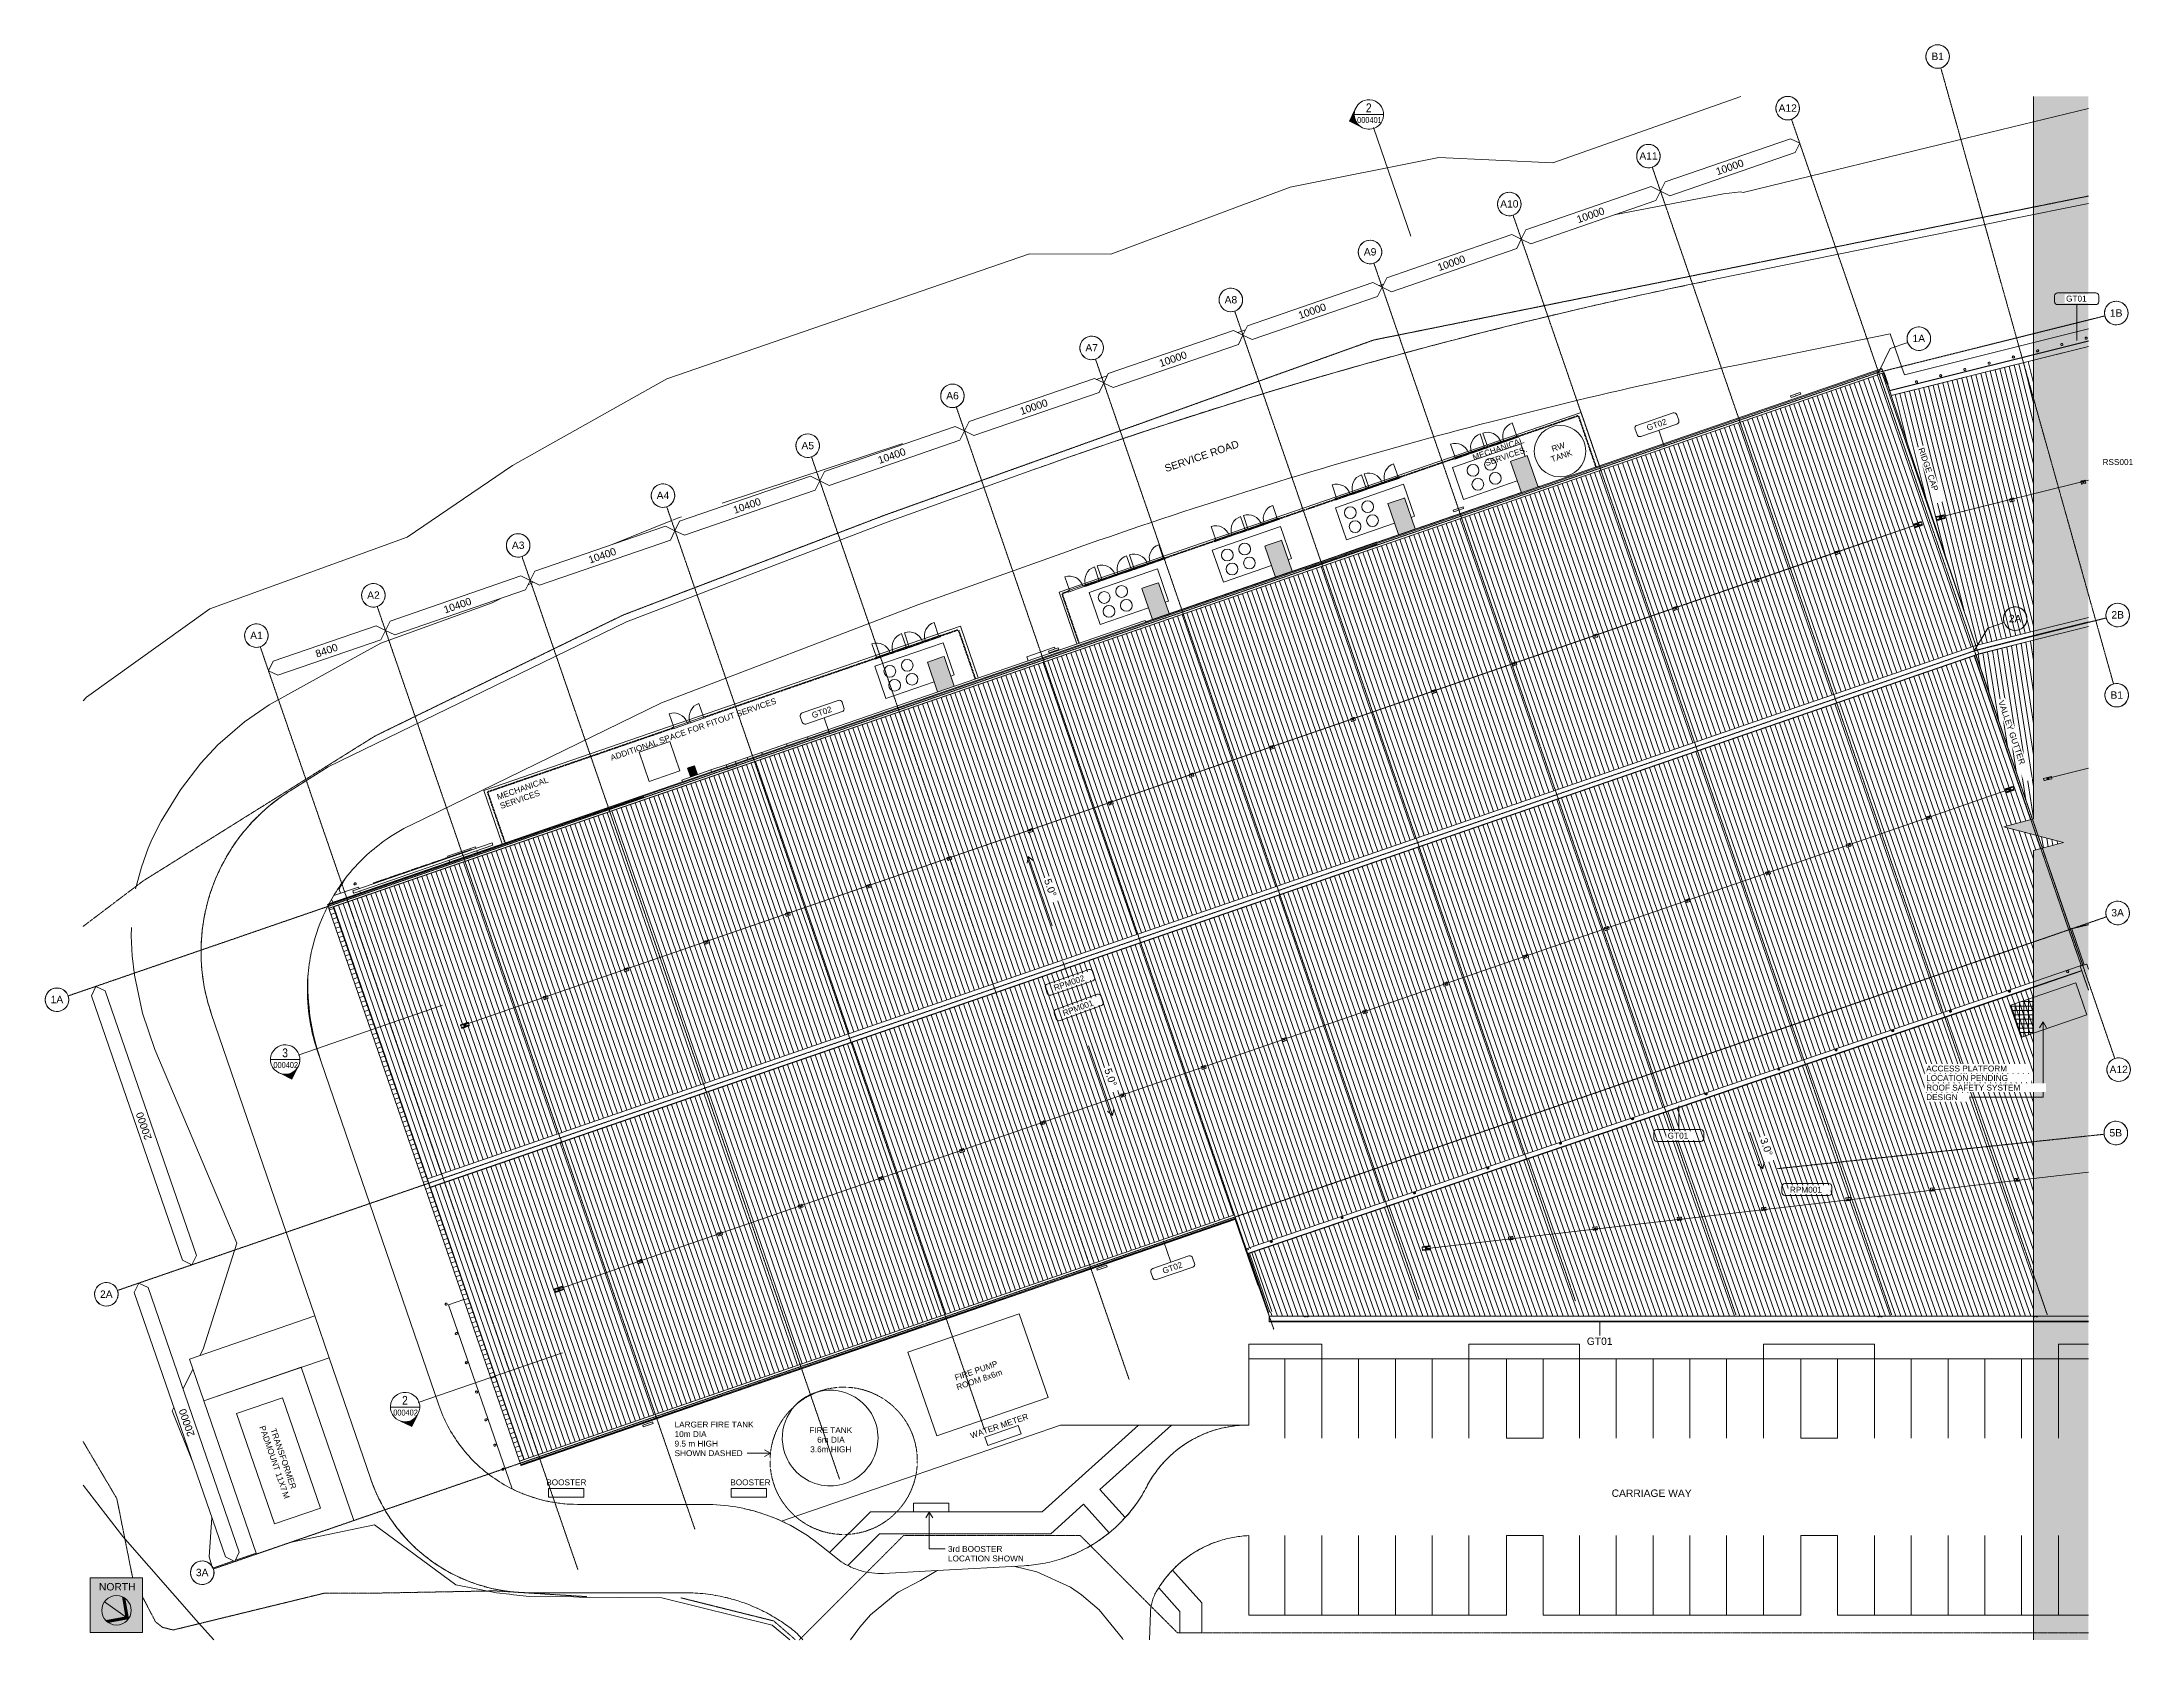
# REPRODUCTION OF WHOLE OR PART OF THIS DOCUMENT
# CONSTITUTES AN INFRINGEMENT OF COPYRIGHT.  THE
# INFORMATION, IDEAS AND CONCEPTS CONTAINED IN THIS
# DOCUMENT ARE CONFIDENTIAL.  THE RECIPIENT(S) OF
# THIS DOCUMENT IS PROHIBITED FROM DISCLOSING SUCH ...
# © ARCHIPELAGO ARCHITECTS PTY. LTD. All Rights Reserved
# Model space of a CAD drawing. Header units: millimetres. Extents: x -2478825 to -2336182, y 3945451 to 4053958.
import ezdxf

# ---------------------------------------------------------------- set-up
doc = ezdxf.new("R2010")
doc.units = ezdxf.units.MM
for name, pattern in [('03 Dash Tight', [4.5, 3, -1.5]), ('AEC_Dash 3mm', [6, 3, -3]), ('AEC_Double Dash', [39, 15, -4, 6, -4, 6, -4]), ('Grid Line', [21, 12, -3, 3, -3])]:
    doc.linetypes.add(name, pattern=pattern)
for name, color, linetype, lineweight in [('A-ANNO-NOTE', 131, 'Continuous', 5), ('A-AREA', 32, 'AEC_Dash 3mm', 60), ('A-CLNG', 13, 'Continuous', 5), ('A-DETL', 90, 'Continuous', 18), ('A-DETL-GENF', 92, 'Continuous', 5), ('A-DETL-THIN', 151, 'Continuous', 5), ('A-DOOR', 31, 'Continuous', 5), ('A-FLOR', 192, 'Continuous', 5), ('A-GENM', 13, 'Continuous', 5), ('A-GENM-IDEN', 13, 'Continuous', 5), ('A-GLAZ-CWMG', 51, 'Continuous', 5), ('A-ROOF', 132, 'Continuous', 5), ('A-ROOF-IDEN', 132, 'Continuous', 5), ('A-ROOF-OTLN', 132, 'Continuous', 5), ('A-ROOF-PATT', 132, 'Continuous', 5), ('A-WALL', 113, 'Continuous', 5), ('C-PROP-LINE', 91, 'AEC_Double Dash', 13), ('C-TOPO', 7, 'Continuous', 5), ('F-FIRE', 13, 'Continuous', 5), ('G-ANNO-DIMS', 111, 'Continuous', 5), ('G-ANNO-SYMB', 111, 'Continuous', 5), ('G-ANNO-TEXT', 231, 'Continuous', 5), ('P-EQPM', 6, 'Continuous', 5), ('P-SANR-FIXT', 6, 'Continuous', 5), ('Q-SPCQ', 91, 'Continuous', 5), ('Q-SPCQ-IDEN', 132, 'Continuous', 5), ('S-FNDN', 32, 'Continuous', 5), ('S-GRID', 1, 'Continuous', 5), ('S-GRID-IDEN', 1, 'Continuous', 5)]:
    doc.layers.add(name, color=color, linetype=linetype, lineweight=lineweight)
doc.styles.add('Arial', font='arial.ttf', dxfattribs={"height": 500})
doc.styles.add('Arial Narrow', font='ARIALN.TTF', dxfattribs={"height": 600})
doc.styles.add('Arial Narrow_1', font='ARIALN.TTF', dxfattribs={"height": 400})
doc.styles.add('Arial_1', font='arial.ttf', dxfattribs={"height": 400})

msp = doc.modelspace()

# ---------------------------------------------------------------- texts
at = {"layer": 'A-ANNO-NOTE', "char_height": 500, "attachment_point": 1, "style": 'Arial'}
for s, insert, width, rotation in [('10000', (-2365184, 4045380), 2324.89, 19.00041), ('10000', (-2374639, 4042125), 2324.89, 19.00041), ('10000', (-2384094, 4038869), 2324.89, 19.00041), ('10000', (-2393549, 4035613), 2324.89, 19.00041), ('10000', (-2403004, 4032357), 2324.89, 19.00041), ('10000', (-2412460, 4029102), 2324.89, 19.00041), ('10400', (-2422104, 4025781), 2324.89, 19.00041), ('10400', (-2431937, 4022395), 2324.89, 19.00041), ('10400', (-2441771, 4019009), 2324.89, 19.00041), ('10400', (-2451604, 4015623), 2324.89, 19.00041), ('8400', (-2460310, 4012625), 1859.91, 19.00041), ('20000', (-2471832, 3979354), 2324.89, 109.00041), ('20000', (-2468914, 3959206), 2324.89, 109.00041)]:
    msp.add_mtext(s, dxfattribs=dict(at, insert=insert, width=width, rotation=rotation))
at = {"layer": 'G-ANNO-SYMB', "attachment_point": 1}
for s, insert, char_height, width, style in [('2', (-2388892, 4049794), 600, 464.98, 'Arial Narrow'), ('000401', (-2389493, 4048867), 400, 1924.05, 'Arial Narrow_1'), ('3', (-2462504, 3985620), 600, 464.98, 'Arial Narrow'), ('000402', (-2463105, 3984694), 400, 1924.05, 'Arial Narrow_1'), ('2', (-2454364, 3962022), 600, 464.98, 'Arial Narrow'), ('000402', (-2454965, 3961095), 400, 1924.05, 'Arial Narrow_1')]:
    msp.add_mtext(s, dxfattribs=dict(at, insert=insert, char_height=char_height, width=width, style=style))
at = {"layer": 'G-ANNO-TEXT', "color": 7, "attachment_point": 1}
for s, insert, char_height, width, rotation, style in [('SERVICE ROAD', (-2402628, 4025221), 500, 6381.43, 18.91654, 'Arial'), ('TANK', (-2376387, 4025794), 400, 1843.88, 19.187, 'Arial_1'), ('RW ', (-2376338, 4026498), 400, 1362.87, 19.187, 'Arial_1'), ('ADDITIONAL SPACE FOR FITOUT SERVICES', (-2440266, 4005523), 400, 14686.92, 19.187, 'Arial_1')]:
    msp.add_mtext(s, dxfattribs=dict(at, insert=insert, char_height=char_height, width=width, rotation=rotation, style=style))
at = {"layer": 'G-ANNO-TEXT', "color": 253, "char_height": 400, "attachment_point": 1, "style": 'Arial_1'}
for s, insert, width, rotation in [('MECHANICAL ', (-2381703, 4025925), 4521.52, 19.187), ('SERVICES. ', (-2380853, 4025535), 3703.8, 19.187), ('MECHANICAL ', (-2447977, 4002868), 4713.92, 19.187), ('SERVICES', (-2447764, 4002256), 3511.39, 19.187), ('FIRE PUMP ', (-2416877, 3963439), 3944.3, 19.00041), ('ROOM 8x6m', (-2416766, 3962791), 4008.44, 19.00041), ('PADMOUNT 11X7', (-2463681, 3960049), 5740.08, 289.00041), ('TRANSFORMER ', (-2462935, 3959872), 5499.58, 289.00041), ('WATER METER', (-2415820, 3959500), 5114.77, 19), ('M', (-2462139, 3955571), 561.18, 289.00041)]:
    msp.add_mtext(s, dxfattribs=dict(at, insert=insert, width=width, rotation=rotation))
for s, insert, width in [('LARGER FIRE TANK', (-2435858, 3960281), 6637.97), ('FIRE TANK', (-2426709, 3959896), 3607.59), ('9.5 m HIGH', (-2435858, 3958985), 3639.66), ('10m DIA', (-2435858, 3959633), 2693.67), ('3.6m HIGH', (-2426643, 3958600), 3447.26), ('6m DIA', (-2426167, 3959248), 2308.86), ('SHOWN DASHED', (-2435858, 3958337), 5740.08), ('BOOSTER', (-2444575, 3956355), 3367.09), ('BOOSTER', (-2432072, 3956355), 3367.09), ('3rd BOOSTER ', (-2417286, 3951833), 4745.99), ('LOCATION SHOWN', (-2417286, 3951185), 6365.4)]:
    msp.add_mtext(s, dxfattribs=dict(at, insert=insert, width=width))
at = {"layer": 'G-ANNO-TEXT', "color": 7, "char_height": 500, "attachment_point": 1, "style": 'Arial'}
for s, insert, width in [('CARRIAGE WAY', (-2372207, 3955669), 6605.9), ('NORTH', (-2474955, 3949315), 3014.34)]:
    msp.add_mtext(s, dxfattribs=dict(at, insert=insert, width=width))
at = {"layer": 'S-GRID-IDEN', "char_height": 500, "attachment_point": 1, "style": 'Arial'}
for s, insert, width in [('B1', (-2350488, 4053234), 1026.16), ('A12', (-2360867, 4049728), 1491.14), ('A11', (-2370322, 4046473), 1491.14), ('A10', (-2379777, 4043217), 1491.14), ('A9', (-2389040, 4039961), 1026.16), ('A8', (-2398496, 4036705), 1026.16), ('1B', (-2338361, 4035809), 1026.16), ('1A', (-2351771, 4034082), 1026.16), ('A7', (-2407951, 4033450), 1026.16), ('A6', (-2417406, 4030194), 1026.16), ('A5', (-2427239, 4026808), 1026.16), ('A4', (-2437073, 4023422), 1026.16), ('A3', (-2446906, 4020036), 1026.16), ('A2', (-2456739, 4016650), 1026.16), ('2A', (-2345224, 4015061), 1026.16), ('2B', (-2338259, 4015313), 1026.16), ('A1', (-2464686, 4013914), 1026.16), ('B1', (-2338325, 4009867), 1026.16), ('3A', (-2338267, 3995084), 1026.16), ('1A', (-2478238, 3989192), 1026.16), ('A12', (-2338387, 3984444), 1491.14), ('5B', (-2338388, 3980142), 1026.16), ('2A', (-2474882, 3969183), 1026.16), ('3A', (-2468372, 3950284), 1026.16)]:
    msp.add_mtext(s, dxfattribs=dict(at, insert=insert, width=width))

# ---------------------------------------------------------------- blocks, each defined once
blk = doc.blocks.new('Generic Models 4 - Generic Models 2-823071-ROOF - Part A')
at = {"layer": 'A-GENM'}
for start, end in [(19.00041, 199.00041), (199.00041, 19.00041)]:
    blk.add_arc((-2425288, 3959163), 3250, start, end, dxfattribs=at)
blk = doc.blocks.new('Generic Models 3 - Generic Models 2-971299-ROOF - Part A')
at = {"layer": 'A-GENM'}
for p, q in [((-2396794, 3972914), (-2399897, 3971816)), ((-2394151, 3965449), (-2396794, 3972914)), ((-2399897, 3971816), (-2397253, 3964350)), ((-2397253, 3964350), (-2394151, 3965449))]:
    blk.add_line(p, q, dxfattribs=at)
blk = doc.blocks.new('Generic Models 6 - Generic Models 2-971374-ROOF - Part A')
at = {"layer": 'A-GENM'}
for p, q in [((-2412514, 3960011), (-2414784, 3959230)), ((-2412319, 3959444), (-2412514, 3960011)), ((-2414784, 3959230), (-2414588, 3958663)), ((-2414588, 3958663), (-2412319, 3959444)), ((-2444421, 3955744), (-2444421, 3955144)), ((-2442021, 3955744), (-2444421, 3955744)), ((-2442021, 3955144), (-2442021, 3955744)), ((-2432021, 3955744), (-2432021, 3955144)), ((-2429621, 3955744), (-2432021, 3955744)), ((-2429621, 3955144), (-2429621, 3955744)), ((-2444421, 3955144), (-2442021, 3955144)), ((-2432021, 3955144), (-2429621, 3955144)), ((-2419621, 3954751), (-2419621, 3954151)), ((-2417221, 3954751), (-2419621, 3954751)), ((-2419621, 3954151), (-2417221, 3954151)), ((-2417221, 3954151), (-2417221, 3954751))]:
    blk.add_line(p, q, dxfattribs=at)
blk = doc.blocks.new('Generic Models 2 - Generic Models 2-983313-ROOF - Part A')
at = {"layer": 'A-GENM'}
for p, q in [((-2394268, 3973894), (-2399923, 3971891)), ((-2391597, 3966353), (-2394268, 3973894)), ((-2399923, 3971891), (-2397253, 3964350)), ((-2397253, 3964350), (-2391597, 3966353))]:
    blk.add_line(p, q, dxfattribs=at)
blk = doc.blocks.new('Hydrant_double1 - Hydrant_double-1019313-ROOF - Part A')
at = {"layer": 'F-FIRE'}
for p, q in [((-2397509, 3973380), (-2398171, 3973152)), ((-2398171, 3973152), (-2398132, 3973039)), ((-2398132, 3973039), (-2397470, 3973267)), ((-2397470, 3973267), (-2397509, 3973380))]:
    blk.add_line(p, q, dxfattribs=at)
for start, end in [(99.28632, 118.71449), (279.28632, 298.71449)]:
    blk.add_arc((-2397820, 3973209), 60, start, end, dxfattribs=at)
blk = doc.blocks.new('Hydrant_double2 - Hydrant_double-1019330-ROOF - Part A')
at = {"layer": 'F-FIRE'}
for p, q in [((-2397509, 3973380), (-2398171, 3973152)), ((-2398171, 3973152), (-2398132, 3973039)), ((-2398132, 3973039), (-2397470, 3973267)), ((-2397470, 3973267), (-2397509, 3973380))]:
    blk.add_line(p, q, dxfattribs=at)
for start, end in [(99.28632, 118.71449), (279.28632, 298.71449)]:
    blk.add_arc((-2397820, 3973209), 60, start, end, dxfattribs=at)
blk = doc.blocks.new('Hydrant_double4 - Hydrant_double-1019364-ROOF - Part A')
at = {"layer": 'F-FIRE'}
for p, q in [((-2397509, 3973380), (-2398171, 3973152)), ((-2398171, 3973152), (-2398132, 3973039)), ((-2398132, 3973039), (-2397470, 3973267)), ((-2397470, 3973267), (-2397509, 3973380))]:
    blk.add_line(p, q, dxfattribs=at)
for start, end in [(99.28632, 118.71449), (279.28632, 298.71449)]:
    blk.add_arc((-2397820, 3973209), 60, start, end, dxfattribs=at)
blk = doc.blocks.new('Hydrant_double5 - Hydrant_double-1019381-ROOF - Part A')
at = {"layer": 'F-FIRE'}
for p, q in [((-2397509, 3973380), (-2398171, 3973152)), ((-2398171, 3973152), (-2398132, 3973039)), ((-2398132, 3973039), (-2397470, 3973267)), ((-2397470, 3973267), (-2397509, 3973380))]:
    blk.add_line(p, q, dxfattribs=at)
for start, end in [(99.28632, 118.71449), (279.28632, 298.71449)]:
    blk.add_arc((-2397820, 3973209), 60, start, end, dxfattribs=at)
blk = doc.blocks.new('Rectangular Mullion - 50 x 50mm-1158589-ROOF - Part A')
at = {"layer": 'A-GLAZ-CWMG'}
for p, q in [((0, 25), (25, 25)), ((25, 25), (25, -25)), ((25, -25), (0, -25))]:
    blk.add_line(p, q, dxfattribs=at)
blk = doc.blocks.new('Rectangular Mullion - 50 x 50mm-V1-ROOF - Part A')
at = {"layer": 'A-GLAZ-CWMG'}
for p, q in [((-25, -25), (-25, 25)), ((-25, 25), (25, 25)), ((25, 25), (25, -25)), ((25, -25), (-25, -25))]:
    blk.add_line(p, q, dxfattribs=at)
blk = doc.blocks.new('Rectangular Mullion - 50 x 50mm-V2-ROOF - Part A')
at = {"layer": 'A-GLAZ-CWMG'}
for p, q in [((-25, -25), (-25, 25)), ((-25, 25), (25, 25)), ((25, 25), (25, -25)), ((25, -25), (-25, -25))]:
    blk.add_line(p, q, dxfattribs=at)
blk = doc.blocks.new('Rectangular Mullion - 50 x 50mm-V3-ROOF - Part A')
at = {"layer": 'A-GLAZ-CWMG'}
for p, q in [((20, 25), (25, 25)), ((25, 25), (25, -25)), ((25, -25), (20, -25))]:
    blk.add_line(p, q, dxfattribs=at)
blk = doc.blocks.new('Rectangular Mullion - 50 x 50mm-V4-ROOF - Part A')
at = {"layer": 'A-GLAZ-CWMG'}
for p, q in [((-25, -25), (-25, 25)), ((-25, 25), (25, 25)), ((25, 25), (25, -25)), ((25, -25), (-25, -25))]:
    blk.add_line(p, q, dxfattribs=at)
blk = doc.blocks.new('Rectangular Mullion - 50 x 50mm-V5-ROOF - Part A')
at = {"layer": 'A-GLAZ-CWMG'}
for p, q in [((-25, -25), (-25, 25)), ((-25, 25), (25, 25)), ((25, 25), (25, -25)), ((25, -25), (-25, -25))]:
    blk.add_line(p, q, dxfattribs=at)
blk = doc.blocks.new('Rectangular Mullion - 50 x 50mm-V6-ROOF - Part A')
at = {"layer": 'A-GLAZ-CWMG'}
for p, q in [((-25, -25), (-25, 25)), ((-25, 25), (-20, 25)), ((-20, -25), (-25, -25))]:
    blk.add_line(p, q, dxfattribs=at)
blk = doc.blocks.new('Mechanical - Condensers - Mechanical - Condensers-1249279-ROOF - Part A')
at = {"layer": 'A-GENM'}
for points in [[(-2378335, 4023345), (-2378240, 4023378), (-2378976, 4025515), (-2379071, 4025483), (-2378346, 4023379)], [(-2378240, 4023378), (-2377295, 4023704), (-2378030, 4025841), (-2378976, 4025515), (-2378251, 4023410)], [(-2377295, 4023704), (-2377200, 4023736), (-2377936, 4025873), (-2378030, 4025841), (-2377306, 4023736)], [(-2386686, 4020507), (-2386591, 4020540), (-2387315, 4022644), (-2387410, 4022611), (-2386782, 4020788)], [(-2386591, 4020540), (-2385646, 4020865), (-2386370, 4022969), (-2387315, 4022644), (-2386596, 4020553)], [(-2385646, 4020865), (-2385551, 4020898), (-2386275, 4023002), (-2386370, 4022969), (-2385650, 4020879)], [(-2395044, 4017629), (-2394950, 4017663), (-2395674, 4019766), (-2395768, 4019733), (-2395091, 4017767)], [(-2394949, 4017662), (-2394004, 4017987), (-2394728, 4020091), (-2395674, 4019766), (-2394950, 4017663)], [(-2394004, 4017987), (-2393909, 4018020), (-2394634, 4020124), (-2394728, 4020091), (-2394077, 4018201)], [(-2403402, 4014751), (-2403308, 4014784), (-2404032, 4016888), (-2404127, 4016855), (-2403469, 4014945)], [(-2403308, 4014784), (-2402362, 4015109), (-2403087, 4017213), (-2404032, 4016888), (-2403363, 4014945)], [(-2402362, 4015109), (-2402268, 4015142), (-2402992, 4017246), (-2403087, 4017213), (-2402418, 4015271)], [(-2417994, 4009827), (-2417900, 4009860), (-2418593, 4011874), (-2418688, 4011841), (-2418227, 4010502)], [(-2417900, 4009860), (-2416954, 4010185), (-2417648, 4012199), (-2418593, 4011874), (-2418121, 4010502)], [(-2416954, 4010185), (-2416860, 4010218), (-2417553, 4012232), (-2417648, 4012199), (-2417063, 4010502)], [(-2434767, 4004052), (-2434673, 4004084), (-2434880, 4004687), (-2434975, 4004654), (-2434817, 4004196)], [(-2434673, 4004084), (-2434389, 4004182), (-2434597, 4004785), (-2434880, 4004687), (-2434713, 4004201)], [(-2434389, 4004182), (-2434294, 4004214), (-2434502, 4004817), (-2434597, 4004785), (-2434396, 4004201)]]:
    blk.add_hatch(color=256, dxfattribs=at).paths.add_polyline_path(points)
for p, q in [((-2378378, 4026673), (-2383011, 4025077)), ((-2378976, 4025515), (-2379071, 4025483)), ((-2379071, 4025483), (-2378335, 4023345)), ((-2378976, 4025515), (-2378030, 4025841)), ((-2378085, 4025822), (-2378378, 4026673)), ((-2377936, 4025873), (-2378030, 4025841)), ((-2377200, 4023736), (-2377936, 4025873)), ((-2383011, 4025077), (-2382263, 4022903)), ((-2382263, 4022903), (-2378615, 4024159)), ((-2386340, 4023931), (-2390973, 4022336)), ((-2387315, 4022644), (-2387410, 4022611)), ((-2387410, 4022611), (-2386686, 4020507)), ((-2387315, 4022644), (-2386370, 4022969)), ((-2386275, 4023002), (-2386370, 4022969)), ((-2385591, 4021757), (-2386340, 4023931)), ((-2385551, 4020898), (-2386275, 4023002)), ((-2390973, 4022336), (-2390224, 4020161)), ((-2390224, 4020161), (-2386954, 4021287)), ((-2385820, 4021678), (-2385591, 4021757)), ((-2394698, 4021053), (-2399331, 4019458)), ((-2395674, 4019766), (-2395768, 4019733)), ((-2395768, 4019733), (-2395044, 4017629)), ((-2395674, 4019766), (-2394728, 4020091)), ((-2394634, 4020124), (-2394728, 4020091)), ((-2393949, 4018879), (-2394698, 4021053)), ((-2393909, 4018020), (-2394634, 4020124)), ((-2399331, 4019458), (-2398582, 4017283)), ((-2398582, 4017283), (-2395313, 4018409)), ((-2394178, 4018800), (-2393949, 4018879)), ((-2403056, 4018175), (-2407690, 4016580)), ((-2404032, 4016888), (-2404127, 4016855)), ((-2404127, 4016855), (-2403402, 4014751)), ((-2404032, 4016888), (-2403087, 4017213)), ((-2402992, 4017246), (-2403087, 4017213)), ((-2402308, 4016001), (-2403056, 4018175)), ((-2402268, 4015142), (-2402992, 4017246)), ((-2407690, 4016580), (-2406941, 4014405)), ((-2406941, 4014405), (-2403671, 4015531)), ((-2402536, 4015922), (-2402308, 4016001)), ((-2417617, 4013162), (-2422251, 4011566)), ((-2416869, 4010987), (-2417617, 4013162)), ((-2422251, 4011566), (-2421502, 4009392)), ((-2418593, 4011874), (-2418688, 4011841)), ((-2418688, 4011841), (-2417994, 4009827)), ((-2418593, 4011874), (-2417648, 4012199)), ((-2417553, 4012232), (-2417648, 4012199)), ((-2416860, 4010218), (-2417553, 4012232)), ((-2421502, 4009392), (-2418232, 4010518)), ((-2417097, 4010908), (-2416869, 4010987)), ((-2436186, 4006458), (-2438266, 4005742)), ((-2438266, 4005742), (-2437583, 4003756)), ((-2435503, 4004473), (-2436186, 4006458)), ((-2437583, 4003756), (-2435503, 4004473)), ((-2434880, 4004687), (-2434975, 4004654)), ((-2434975, 4004654), (-2434767, 4004052)), ((-2434880, 4004687), (-2434597, 4004785)), ((-2434502, 4004817), (-2434597, 4004785)), ((-2434294, 4004214), (-2434502, 4004817))]:
    blk.add_line(p, q, dxfattribs=at)
for centre, start, end in [((-2380436, 4025276), 0, 180), ((-2381618, 4024869), 0, 180), ((-2381618, 4024869), 180, 0), ((-2381293, 4023923), 0, 180), ((-2380436, 4025276), 180, 0), ((-2380111, 4024330), 0, 180), ((-2380111, 4024330), 180, 0), ((-2388776, 4022404), 0, 180), ((-2381293, 4023923), 180, 0), ((-2389958, 4021997), 0, 180), ((-2389958, 4021997), 180, 0), ((-2389632, 4021052), 0, 180), ((-2388776, 4022404), 180, 0), ((-2388450, 4021459), 0, 180), ((-2388450, 4021459), 180, 0), ((-2397134, 4019526), 0, 180), ((-2389632, 4021052), 180, 0), ((-2398316, 4019119), 0, 180), ((-2398316, 4019119), 180, 0), ((-2397990, 4018174), 0, 180), ((-2397134, 4019526), 180, 0), ((-2396809, 4018581), 0, 180), ((-2396809, 4018581), 180, 0), ((-2405493, 4016648), 0, 180), ((-2397990, 4018174), 180, 0), ((-2406674, 4016241), 0, 180), ((-2406674, 4016241), 180, 0), ((-2406349, 4015296), 0, 180), ((-2405493, 4016648), 180, 0), ((-2405167, 4015703), 0, 180), ((-2405167, 4015703), 180, 0), ((-2406349, 4015296), 180, 0), ((-2421235, 4011227), 0, 180), ((-2421235, 4011227), 180, 0), ((-2420053, 4011634), 0, 180), ((-2420053, 4011634), 180, 0), ((-2420910, 4010282), 0, 180), ((-2420910, 4010282), 180, 0), ((-2419728, 4010689), 0, 180), ((-2419728, 4010689), 180, 0)]:
    blk.add_arc(centre, 400, start, end, dxfattribs=at)
blk = doc.blocks.new('Downpipe - L Spreader - Default-1877085-ROOF - Part A')
at = {"layer": 'P-SANR-FIXT'}
blk.add_arc((-40, 2100), 75, 22.25592, 157.74408, dxfattribs=at)
blk = doc.blocks.new('Downpipe - L Spreader - Default-1309617-ROOF - Part A')
at = {"layer": 'P-SANR-FIXT'}
blk.add_hatch(color=211, dxfattribs=at).paths.add_polyline_path([(-40, 2175), (-59, 2172), (-77, 2165), (-93, 2153), (-105, 2137), (-109, 2128), (29, 2128), (25, 2137), (13, 2153), (-2, 2165), (-20, 2172)])
blk.add_arc((-40, 2100), 75, 22.25592, 157.74408, dxfattribs=at)
blk = doc.blocks.new('Downpipe - L Spreader - Default-1556073-ROOF - Part A')
at = {"layer": 'P-SANR-FIXT'}
blk.add_hatch(color=211, dxfattribs=at).paths.add_polyline_path([(-79, 2164), (-93, 2153), (-105, 2137), (-109, 2128), (-79, 2128), (-79, 2161)])
blk.add_arc((-40, 2100), 75, 120, 157.74408, dxfattribs=at)
blk = doc.blocks.new('Downpipe - L Spreader - Default-1309622-ROOF - Part A')
at = {"layer": 'P-SANR-FIXT'}
blk.add_hatch(color=211, dxfattribs=at).paths.add_polyline_path([(-40, 2175), (-59, 2172), (-77, 2165), (-93, 2153), (-105, 2137), (-109, 2128), (29, 2128), (25, 2137), (13, 2153), (-2, 2165), (-20, 2172)])
blk.add_arc((-40, 2100), 75, 22.25592, 157.74408, dxfattribs=at)
blk = doc.blocks.new('Water Tanks - Water Tanks-1306764-ROOF - Part A')
at = {"layer": 'P-EQPM'}
for start, end in [(0, 180), (180, 0)]:
    blk.add_arc((-2375468, 4026354), 1750, start, end, dxfattribs=at)
blk = doc.blocks.new('Downpipe - L Spreader - Default-1309623-ROOF - Part A')
at = {"layer": 'P-SANR-FIXT'}
blk.add_hatch(color=211, dxfattribs=at).paths.add_polyline_path([(-20, 2172), (-40, 2175), (-59, 2172), (-77, 2165), (-93, 2153), (-105, 2137), (-112, 2119), (-115, 2100), (-112, 2081), (-105, 2062), (-93, 2047), (-77, 2035), (-50, 2026), (-20, 2028), (-2, 2035), (13, 2047), (25, 2062), (33, 2081), (35, 2100), (33, 2119), (25, 2137), (13, 2153), (-2, 2165), (-11, 2169)])
for start, end in [(0, 180), (180, 261.75606), (278.24395, 0)]:
    blk.add_arc((-40, 2100), 75, start, end, dxfattribs=at)
blk = doc.blocks.new('Downpipe - L Spreader - Default-V7-ROOF - Part A')
at = {"layer": 'P-SANR-FIXT'}
for start, end in [(0, 180), (180, 0)]:
    blk.add_arc((-40, 2100), 75, start, end, dxfattribs=at)
blk = doc.blocks.new('Downpipe - L Spreader - Default-V8-ROOF - Part A')
at = {"layer": 'P-SANR-FIXT'}
blk.add_hatch(color=211, dxfattribs=at).paths.add_polyline_path([(-20, 2172), (-40, 2175), (-59, 2172), (-77, 2165), (-93, 2153), (-105, 2137), (-112, 2119), (-115, 2100), (-112, 2081), (-105, 2062), (-93, 2047), (-77, 2035), (-59, 2028), (-40, 2025), (-20, 2028), (-2, 2035), (13, 2047), (25, 2062), (33, 2081), (35, 2100), (33, 2119), (25, 2137), (13, 2153), (-2, 2165), (-11, 2169)])
for start, end in [(0, 180), (180, 0)]:
    blk.add_arc((-40, 2100), 75, start, end, dxfattribs=at)
blk = doc.blocks.new('Downpipe - L Spreader - Default-V9-ROOF - Part A')
at = {"layer": 'P-SANR-FIXT'}
blk.add_hatch(color=211, dxfattribs=at).paths.add_polyline_path([(-20, 2172), (-40, 2175), (-59, 2172), (-77, 2165), (-93, 2153), (-105, 2137), (-112, 2119), (-115, 2100), (-112, 2081), (-105, 2062), (-93, 2047), (-77, 2035), (-52, 2027), (-20, 2028), (-2, 2035), (13, 2047), (25, 2062), (33, 2081), (35, 2100), (33, 2119), (25, 2137), (13, 2153), (-2, 2165), (-11, 2169)])
for start, end in [(0, 180), (180, 260.69755), (279.30245, 0)]:
    blk.add_arc((-40, 2100), 75, start, end, dxfattribs=at)
blk = doc.blocks.new('Downpipe - L Spreader - Default-V10-ROOF - Part A')
at = {"layer": 'P-SANR-FIXT'}
blk.add_hatch(color=211, dxfattribs=at).paths.add_polyline_path([(-20, 2172), (-40, 2175), (-59, 2172), (-77, 2165), (-98, 2146), (-105, 2137), (-112, 2119), (-115, 2100), (-112, 2081), (-105, 2062), (-93, 2047), (-77, 2035), (-59, 2030), (-11, 2032), (-2, 2035), (13, 2047), (25, 2062), (33, 2081), (35, 2101), (33, 2119), (25, 2137), (13, 2153), (-2, 2165), (-15, 2170)])
for start, end in [(0, 180), (180, 250.19464), (289.80537, 0)]:
    blk.add_arc((-40, 2100), 75, start, end, dxfattribs=at)
blk = doc.blocks.new('Downpipe - L Spreader - Default-V11-ROOF - Part A')
at = {"layer": 'P-SANR-FIXT'}
blk.add_hatch(color=211, dxfattribs=at).paths.add_polyline_path([(-20, 2172), (-40, 2175), (-59, 2172), (-77, 2165), (-93, 2153), (-105, 2137), (-112, 2119), (-115, 2100), (-110, 2076), (-105, 2062), (-93, 2047), (-74, 2034), (-2, 2035), (13, 2047), (25, 2062), (33, 2081), (35, 2100), (33, 2119), (25, 2137), (13, 2153), (-2, 2165), (-11, 2169)])
for start, end in [(0, 180), (180, 242.57484), (297.42516, 0)]:
    blk.add_arc((-40, 2100), 75, start, end, dxfattribs=at)
blk = doc.blocks.new('Downpipe - L Spreader - Default-V12-ROOF - Part A')
at = {"layer": 'P-SANR-FIXT'}
blk.add_hatch(color=211, dxfattribs=at).paths.add_polyline_path([(-20, 2172), (-40, 2175), (-59, 2172), (-77, 2165), (-93, 2153), (-105, 2137), (-112, 2119), (-115, 2100), (-112, 2081), (-105, 2062), (-93, 2047), (-80, 2037), (1, 2037), (13, 2047), (25, 2062), (33, 2081), (35, 2100), (33, 2119), (25, 2137), (13, 2153), (-2, 2165), (-11, 2169)])
for start, end in [(0, 180), (180, 237.09036), (302.90964, 0)]:
    blk.add_arc((-40, 2100), 75, start, end, dxfattribs=at)
blk = doc.blocks.new('Downpipe - L Spreader - Default-V13-ROOF - Part A')
at = {"layer": 'P-SANR-FIXT'}
blk.add_hatch(color=211, dxfattribs=at).paths.add_polyline_path([(-20, 2172), (-40, 2175), (-59, 2172), (-77, 2165), (-93, 2153), (-105, 2137), (-112, 2119), (-115, 2100), (-112, 2081), (-105, 2062), (-93, 2047), (-78, 2036), (-2, 2036), (13, 2047), (25, 2062), (33, 2081), (35, 2100), (33, 2119), (25, 2137), (13, 2153), (-2, 2165), (-11, 2169)])
for start, end in [(0, 180), (180, 239.28361), (300.71639, 0)]:
    blk.add_arc((-40, 2100), 75, start, end, dxfattribs=at)
blk = doc.blocks.new('Downpipe - L Spreader - Default-V14-ROOF - Part A')
at = {"layer": 'P-SANR-FIXT'}
blk.add_hatch(color=211, dxfattribs=at).paths.add_polyline_path([(-20, 2172), (-40, 2175), (-59, 2172), (-77, 2165), (-93, 2153), (-105, 2137), (-112, 2119), (-115, 2100), (-112, 2081), (-105, 2062), (-93, 2047), (-74, 2034), (-2, 2035), (13, 2047), (25, 2062), (33, 2081), (35, 2100), (33, 2119), (25, 2137), (13, 2153), (-2, 2165), (-11, 2169)])
for start, end in [(0, 180), (180, 242.68691), (297.31309, 0)]:
    blk.add_arc((-40, 2100), 75, start, end, dxfattribs=at)
blk = doc.blocks.new('Downpipe - L Spreader - Default-V15-ROOF - Part A')
at = {"layer": 'P-SANR-FIXT'}
blk.add_hatch(color=211, dxfattribs=at).paths.add_polyline_path([(-20, 2172), (-40, 2175), (-59, 2172), (-77, 2165), (-93, 2153), (-105, 2137), (-112, 2119), (-115, 2100), (-112, 2081), (-105, 2062), (-93, 2047), (-70, 2032), (-9, 2032), (-2, 2035), (13, 2047), (25, 2062), (33, 2081), (35, 2100), (33, 2119), (25, 2137), (13, 2153), (-2, 2165), (-11, 2169)])
for start, end in [(0, 180), (180, 245.65278), (294.34722, 0)]:
    blk.add_arc((-40, 2100), 75, start, end, dxfattribs=at)
blk = doc.blocks.new('Downpipe - L Spreader - Default-V16-ROOF - Part A')
at = {"layer": 'P-SANR-FIXT'}
blk.add_hatch(color=211, dxfattribs=at).paths.add_polyline_path([(-20, 2172), (-40, 2175), (-59, 2172), (-77, 2165), (-93, 2153), (-105, 2137), (-112, 2119), (-115, 2100), (-112, 2081), (-105, 2062), (-93, 2047), (-77, 2035), (-61, 2031), (-11, 2032), (-2, 2035), (13, 2047), (25, 2062), (33, 2081), (35, 2100), (33, 2119), (25, 2137), (13, 2153), (-2, 2165), (-11, 2169)])
for start, end in [(0, 180), (180, 249.06492), (290.93508, 0)]:
    blk.add_arc((-40, 2100), 75, start, end, dxfattribs=at)
blk = doc.blocks.new('Downpipe - L Spreader - Default-V17-ROOF - Part A')
at = {"layer": 'P-SANR-FIXT'}
blk.add_hatch(color=211, dxfattribs=at).paths.add_polyline_path([(-20, 2172), (-40, 2175), (-59, 2172), (-77, 2165), (-93, 2153), (-105, 2137), (-112, 2119), (-115, 2100), (-112, 2081), (-105, 2062), (-93, 2047), (-77, 2035), (-57, 2029), (-18, 2029), (-2, 2035), (13, 2047), (25, 2062), (33, 2081), (35, 2100), (33, 2119), (25, 2137), (13, 2153), (-2, 2165), (-11, 2169)])
for start, end in [(0, 180), (180, 252.80542), (287.19458, 0)]:
    blk.add_arc((-40, 2100), 75, start, end, dxfattribs=at)
blk = doc.blocks.new('Downpipe - L Spreader - Default-V18-ROOF - Part A')
at = {"layer": 'P-SANR-FIXT'}
blk.add_hatch(color=211, dxfattribs=at).paths.add_polyline_path([(-20, 2172), (-40, 2175), (-59, 2172), (-77, 2165), (-93, 2153), (-105, 2137), (-112, 2119), (-115, 2100), (-112, 2081), (-105, 2062), (-93, 2047), (-77, 2035), (-56, 2027), (-20, 2028), (-2, 2035), (13, 2047), (25, 2062), (33, 2081), (35, 2100), (33, 2119), (25, 2137), (13, 2153), (-2, 2165), (-11, 2169)])
for start, end in [(0, 180), (180, 257.81777), (282.18223, 0)]:
    blk.add_arc((-40, 2100), 75, start, end, dxfattribs=at)
blk = doc.blocks.new('Downpipe - L Spreader - Default-V19-ROOF - Part A')
at = {"layer": 'P-SANR-FIXT'}
for start, end in [(71.68017, 157.74408), (22.25592, 71.29525)]:
    blk.add_arc((-40, 2100), 75, start, end, dxfattribs=at)
blk = doc.blocks.new('Downpipe - L Spreader - Default-V20-ROOF - Part A')
at = {"layer": 'P-SANR-FIXT'}
blk.add_arc((-40, 2100), 75, 22.25592, 157.74408, dxfattribs=at)
blk = doc.blocks.new('Downpipe - L Spreader - Default-V21-ROOF - Part A')
at = {"layer": 'P-SANR-FIXT'}
blk.add_arc((-40, 2100), 75, 22.25592, 157.74408, dxfattribs=at)
blk = doc.blocks.new('Hydrant_double3 - Hydrant_double-1559767-ROOF - Part A')
at = {"layer": 'F-FIRE'}
for p, q in [((-2397509, 3973380), (-2398171, 3973152)), ((-2398171, 3973152), (-2398132, 3973039)), ((-2398132, 3973039), (-2397470, 3973267)), ((-2397470, 3973267), (-2397509, 3973380))]:
    blk.add_line(p, q, dxfattribs=at)
for start, end in [(99.28632, 118.71449), (279.28632, 298.71449)]:
    blk.add_arc((-2397820, 3973209), 60, start, end, dxfattribs=at)
blk = doc.blocks.new('Structural Foundations - Area 6 - Structural Foundations - Area 51-1592989-ROOF - Part A')
at = {"layer": 'S-FNDN'}
for p, q in [((-2410046, 4012860), (-2411937, 4012209)), ((-2410006, 4012744), (-2410046, 4012860)), ((-2409955, 4012595), (-2409967, 4012630)), ((-2411937, 4012209), (-2411846, 4011944)), ((-2449379, 3999316), (-2451270, 3998665)), ((-2451270, 3998665), (-2451245, 3998592)), ((-2451176, 3998390), (-2451137, 3998277)), ((-2449338, 3999195), (-2449379, 3999316)), ((-2449246, 3998928), (-2449285, 3999041)), ((-2459152, 3995753), (-2459079, 3995542)), ((-2457322, 3996581), (-2459007, 3996001)), ((-2457280, 3996461), (-2457322, 3996581)), ((-2457188, 3996193), (-2457227, 3996306))]:
    blk.add_line(p, q, dxfattribs=at)
blk = doc.blocks.new('Static Line_Sayfa_Metal Deck_Pan Mount - Up to 15 _ pitch - Max 2 Users-1845519-ROOF - Part A')
at = {"layer": 'Q-SPCQ'}
for p, q in [((-2351453, 4021206), (-2356891, 4019335)), ((-2356889, 4019328), (-2351450, 4021199)), ((-2351176, 4021399), (-2351698, 4021219)), ((-2351684, 4021179), (-2351698, 4021219)), ((-2351162, 4021358), (-2351684, 4021179)), ((-2351680, 4021166), (-2351684, 4021179)), ((-2351158, 4021345), (-2351680, 4021166)), ((-2351668, 4021131), (-2351680, 4021166)), ((-2351633, 4021029), (-2351666, 4021125)), ((-2351111, 4021209), (-2351633, 4021029)), ((-2351104, 4021188), (-2351626, 4021008)), ((-2351090, 4021147), (-2351612, 4020967)), ((-2351090, 4021147), (-2351612, 4020968)), ((-2351468, 4021199), (-2351467, 4021195)), ((-2351466, 4021193), (-2351465, 4021190)), ((-2351465, 4021190), (-2351464, 4021187)), ((-2351464, 4021187), (-2351457, 4021167)), ((-2351457, 4021167), (-2351449, 4021143)), ((-2351450, 4021199), (-2351450, 4021201)), ((-2351450, 4021199), (-2351450, 4021200)), ((-2351450, 4021199), (-2351450, 4021199)), ((-2351449, 4021143), (-2351449, 4021143)), ((-2351445, 4021209), (-2351354, 4021236)), ((-2351352, 4021231), (-2351443, 4021204)), ((-2351443, 4021140), (-2351386, 4021160)), ((-2351437, 4021175), (-2351436, 4021174)), ((-2351412, 4021182), (-2351412, 4021183)), ((-2351386, 4021160), (-2351329, 4021179)), ((-2351380, 4021194), (-2351379, 4021193)), ((-2351355, 4021202), (-2351355, 4021203)), ((-2351342, 4021233), (-2351344, 4021238)), ((-2351344, 4021238), (-2351344, 4021237)), ((-2351342, 4021233), (-2351344, 4021237)), ((-2351342, 4021233), (-2351342, 4021233)), ((-2351341, 4021230), (-2351342, 4021233)), ((-2351334, 4021209), (-2351341, 4021230)), ((-2351326, 4021185), (-2351334, 4021209)), ((-2351326, 4021185), (-2351326, 4021185)), ((-2351213, 4021105), (-2351090, 4021147)), ((-2351090, 4021147), (-2351212, 4021105)), ((-2351176, 4021399), (-2351162, 4021358)), ((-2351162, 4021358), (-2351158, 4021345)), ((-2351158, 4021345), (-2351111, 4021209)), ((-2351111, 4021209), (-2351104, 4021188)), ((-2351104, 4021188), (-2351090, 4021147)), ((-2351090, 4021147), (-2351090, 4021147)), ((-2351090, 4021147), (-2351090, 4021147)), ((-2351626, 4021008), (-2351633, 4021029)), ((-2351612, 4020968), (-2351626, 4021008)), ((-2351612, 4020967), (-2351489, 4021010)), ((-2351612, 4020967), (-2351612, 4020968)), ((-2351612, 4020967), (-2351611, 4020967)), ((-2351489, 4021010), (-2351611, 4020967)), ((-2351489, 4021010), (-2351489, 4021010)), ((-2351364, 4021053), (-2351351, 4021057)), ((-2351350, 4021057), (-2351364, 4021052)), ((-2351364, 4021053), (-2351364, 4021052)), ((-2351351, 4021057), (-2351337, 4021062)), ((-2351337, 4021062), (-2351350, 4021057)), ((-2351212, 4021105), (-2351213, 4021105)), ((-2356890, 4019336), (-2444629, 3989124)), ((-2444627, 3989116), (-2356888, 4019328)), ((-2357043, 4019330), (-2357035, 4019333)), ((-2357043, 4019330), (-2357040, 4019321)), ((-2357040, 4019321), (-2357028, 4019288)), ((-2357034, 4019333), (-2356998, 4019346)), ((-2357026, 4019281), (-2356981, 4019151)), ((-2356997, 4019346), (-2356987, 4019354)), ((-2356986, 4019355), (-2356829, 4019409)), ((-2356981, 4019151), (-2356981, 4019151)), ((-2356981, 4019151), (-2356978, 4019142)), ((-2356931, 4019158), (-2356978, 4019142)), ((-2356978, 4019141), (-2356931, 4019158)), ((-2356978, 4019142), (-2356978, 4019141)), ((-2356969, 4019145), (-2356932, 4019158)), ((-2356933, 4019157), (-2356969, 4019145)), ((-2356954, 4019316), (-2356958, 4019314)), ((-2356956, 4019309), (-2356958, 4019314)), ((-2356955, 4019304), (-2356956, 4019309)), ((-2356955, 4019304), (-2356950, 4019304)), ((-2356832, 4019358), (-2356952, 4019317)), ((-2356948, 4019305), (-2356828, 4019346)), ((-2356922, 4019166), (-2356932, 4019158)), ((-2356931, 4019158), (-2356920, 4019166)), ((-2356931, 4019158), (-2356931, 4019158)), ((-2356926, 4019313), (-2356926, 4019312)), ((-2356924, 4019307), (-2356925, 4019311)), ((-2356925, 4019311), (-2356925, 4019311)), ((-2356908, 4019260), (-2356924, 4019307)), ((-2356764, 4019220), (-2356921, 4019166)), ((-2356919, 4019167), (-2356765, 4019219)), ((-2356908, 4019260), (-2356908, 4019260)), ((-2356894, 4019281), (-2356894, 4019281)), ((-2356889, 4019251), (-2356842, 4019267)), ((-2356889, 4019251), (-2356842, 4019267)), ((-2356886, 4019285), (-2356886, 4019284)), ((-2356885, 4019286), (-2356884, 4019285)), ((-2356866, 4019292), (-2356866, 4019292)), ((-2356864, 4019292), (-2356864, 4019292)), ((-2356856, 4019294), (-2356856, 4019294)), ((-2356850, 4019338), (-2356850, 4019339)), ((-2356850, 4019337), (-2356850, 4019337)), ((-2356850, 4019337), (-2356848, 4019333)), ((-2356848, 4019333), (-2356832, 4019286)), ((-2356832, 4019286), (-2356832, 4019286)), ((-2356826, 4019359), (-2356830, 4019359)), ((-2356828, 4019409), (-2356815, 4019409)), ((-2356826, 4019359), (-2356824, 4019355)), ((-2356826, 4019347), (-2356822, 4019349)), ((-2356824, 4019355), (-2356822, 4019349)), ((-2356814, 4019409), (-2356778, 4019421)), ((-2356777, 4019422), (-2356769, 4019424)), ((-2356769, 4019424), (-2356766, 4019415)), ((-2356766, 4019415), (-2356754, 4019382)), ((-2356765, 4019220), (-2356751, 4019220)), ((-2356750, 4019220), (-2356763, 4019220)), ((-2356752, 4019375), (-2356707, 4019246)), ((-2356751, 4019220), (-2356704, 4019236)), ((-2356704, 4019236), (-2356751, 4019220)), ((-2356751, 4019220), (-2356751, 4019220)), ((-2356750, 4019220), (-2356713, 4019233)), ((-2356713, 4019233), (-2356749, 4019221)), ((-2356707, 4019246), (-2356707, 4019246)), ((-2356707, 4019246), (-2356704, 4019236)), ((-2356704, 4019236), (-2356704, 4019236)), ((-2362527, 4017442), (-2362518, 4017445)), ((-2362527, 4017442), (-2362523, 4017433)), ((-2362523, 4017433), (-2362512, 4017400)), ((-2362517, 4017445), (-2362481, 4017458)), ((-2362510, 4017393), (-2362465, 4017263)), ((-2362481, 4017458), (-2362470, 4017466)), ((-2362469, 4017466), (-2362313, 4017520)), ((-2362465, 4017263), (-2362465, 4017263)), ((-2362465, 4017263), (-2362462, 4017253)), ((-2362414, 4017270), (-2362462, 4017253)), ((-2362462, 4017253), (-2362414, 4017270)), ((-2362462, 4017253), (-2362462, 4017253)), ((-2362452, 4017257), (-2362415, 4017270)), ((-2362417, 4017269), (-2362452, 4017257)), ((-2362438, 4017428), (-2362442, 4017425)), ((-2362440, 4017421), (-2362442, 4017425)), ((-2362438, 4017416), (-2362440, 4017421)), ((-2362438, 4017416), (-2362434, 4017416)), ((-2362316, 4017470), (-2362436, 4017429)), ((-2362431, 4017417), (-2362312, 4017458)), ((-2362405, 4017278), (-2362416, 4017270)), ((-2362414, 4017270), (-2362404, 4017278)), ((-2362414, 4017270), (-2362414, 4017270)), ((-2362410, 4017425), (-2362409, 4017423)), ((-2362408, 4017419), (-2362409, 4017423)), ((-2362409, 4017423), (-2362409, 4017423)), ((-2362391, 4017372), (-2362408, 4017419)), ((-2362248, 4017332), (-2362404, 4017278)), ((-2362403, 4017278), (-2362249, 4017331)), ((-2362391, 4017372), (-2362391, 4017372)), ((-2362377, 4017393), (-2362377, 4017393)), ((-2362372, 4017363), (-2362325, 4017379)), ((-2362372, 4017363), (-2362325, 4017379)), ((-2362370, 4017396), (-2362370, 4017396)), ((-2362368, 4017397), (-2362368, 4017397)), ((-2362350, 4017404), (-2362350, 4017404)), ((-2362348, 4017403), (-2362348, 4017404)), ((-2362340, 4017406), (-2362340, 4017406)), ((-2362333, 4017450), (-2362334, 4017451)), ((-2362333, 4017449), (-2362333, 4017449)), ((-2362333, 4017449), (-2362332, 4017445)), ((-2362332, 4017445), (-2362316, 4017398)), ((-2362316, 4017398), (-2362316, 4017398)), ((-2362309, 4017471), (-2362314, 4017471)), ((-2362312, 4017521), (-2362298, 4017521)), ((-2362309, 4017471), (-2362308, 4017467)), ((-2362309, 4017459), (-2362306, 4017461)), ((-2362308, 4017466), (-2362306, 4017461)), ((-2362297, 4017521), (-2362262, 4017533)), ((-2362261, 4017533), (-2362252, 4017536)), ((-2362252, 4017536), (-2362249, 4017527)), ((-2362249, 4017527), (-2362238, 4017494)), ((-2362248, 4017332), (-2362235, 4017332)), ((-2362234, 4017332), (-2362247, 4017332)), ((-2362235, 4017487), (-2362191, 4017357)), ((-2362235, 4017331), (-2362187, 4017348)), ((-2362187, 4017348), (-2362235, 4017332)), ((-2362235, 4017332), (-2362235, 4017331)), ((-2362234, 4017332), (-2362197, 4017345)), ((-2362197, 4017345), (-2362233, 4017333)), ((-2362191, 4017357), (-2362191, 4017357)), ((-2362191, 4017357), (-2362187, 4017348)), ((-2362187, 4017348), (-2362187, 4017348)), ((-2368010, 4015554), (-2368002, 4015556)), ((-2368010, 4015554), (-2368007, 4015544)), ((-2368007, 4015544), (-2367995, 4015511)), ((-2368001, 4015557), (-2367965, 4015569)), ((-2367993, 4015505), (-2367949, 4015375)), ((-2367964, 4015570), (-2367954, 4015578)), ((-2367953, 4015578), (-2367796, 4015632)), ((-2367921, 4015540), (-2367925, 4015537)), ((-2367924, 4015533), (-2367925, 4015537)), ((-2367922, 4015527), (-2367924, 4015533)), ((-2367922, 4015527), (-2367917, 4015528)), ((-2367799, 4015582), (-2367919, 4015541)), ((-2367915, 4015528), (-2367795, 4015570)), ((-2367893, 4015536), (-2367893, 4015535)), ((-2367891, 4015531), (-2367893, 4015535)), ((-2367893, 4015535), (-2367893, 4015535)), ((-2367875, 4015484), (-2367891, 4015531)), ((-2367731, 4015444), (-2367888, 4015390)), ((-2367886, 4015390), (-2367733, 4015443)), ((-2367875, 4015484), (-2367875, 4015484)), ((-2367861, 4015505), (-2367861, 4015505)), ((-2367856, 4015475), (-2367809, 4015491)), ((-2367856, 4015475), (-2367809, 4015491)), ((-2367854, 4015508), (-2367853, 4015508)), ((-2367852, 4015509), (-2367852, 4015509)), ((-2367833, 4015515), (-2367833, 4015515)), ((-2367831, 4015515), (-2367831, 4015516)), ((-2367823, 4015518), (-2367823, 4015518)), ((-2367817, 4015561), (-2367817, 4015562)), ((-2367817, 4015561), (-2367817, 4015561)), ((-2367817, 4015561), (-2367815, 4015557)), ((-2367815, 4015557), (-2367799, 4015510)), ((-2367799, 4015510), (-2367799, 4015510)), ((-2367793, 4015583), (-2367797, 4015582)), ((-2367795, 4015632), (-2367782, 4015632)), ((-2367793, 4015583), (-2367791, 4015578)), ((-2367793, 4015571), (-2367789, 4015573)), ((-2367791, 4015578), (-2367789, 4015573)), ((-2367781, 4015633), (-2367745, 4015645)), ((-2367744, 4015645), (-2367736, 4015648)), ((-2367736, 4015648), (-2367733, 4015639)), ((-2367733, 4015639), (-2367721, 4015605)), ((-2367732, 4015443), (-2367718, 4015443)), ((-2367717, 4015444), (-2367730, 4015444)), ((-2367719, 4015599), (-2367674, 4015469)), ((-2367671, 4015460), (-2367718, 4015443)), ((-2367718, 4015443), (-2367671, 4015459)), ((-2367718, 4015444), (-2367680, 4015456)), ((-2367718, 4015443), (-2367718, 4015443)), ((-2367681, 4015457), (-2367716, 4015444)), ((-2367674, 4015469), (-2367674, 4015469)), ((-2367674, 4015469), (-2367671, 4015460)), ((-2367671, 4015459), (-2367671, 4015460)), ((-2367949, 4015375), (-2367948, 4015375)), ((-2367949, 4015375), (-2367945, 4015365)), ((-2367898, 4015382), (-2367945, 4015365)), ((-2367945, 4015365), (-2367898, 4015381)), ((-2367945, 4015365), (-2367945, 4015365)), ((-2367900, 4015381), (-2367936, 4015369)), ((-2367936, 4015369), (-2367899, 4015381)), ((-2367889, 4015389), (-2367899, 4015381)), ((-2367898, 4015382), (-2367887, 4015390)), ((-2367898, 4015381), (-2367898, 4015382)), ((-2373494, 4013665), (-2373485, 4013668)), ((-2373494, 4013665), (-2373490, 4013656)), ((-2373490, 4013656), (-2373479, 4013623)), ((-2373484, 4013669), (-2373449, 4013681)), ((-2373477, 4013617), (-2373432, 4013487)), ((-2373448, 4013682), (-2373437, 4013690)), ((-2373436, 4013690), (-2373280, 4013744)), ((-2373432, 4013487), (-2373432, 4013487)), ((-2373432, 4013487), (-2373429, 4013477)), ((-2373382, 4013493), (-2373429, 4013477)), ((-2373429, 4013477), (-2373381, 4013493)), ((-2373429, 4013477), (-2373429, 4013477)), ((-2373384, 4013493), (-2373419, 4013481)), ((-2373419, 4013480), (-2373382, 4013493)), ((-2373405, 4013651), (-2373409, 4013649)), ((-2373407, 4013645), (-2373409, 4013649)), ((-2373405, 4013639), (-2373407, 4013645)), ((-2373405, 4013639), (-2373401, 4013640)), ((-2373283, 4013694), (-2373403, 4013652)), ((-2373399, 4013640), (-2373279, 4013681)), ((-2373372, 4013501), (-2373383, 4013493)), ((-2373381, 4013493), (-2373382, 4013493)), ((-2373381, 4013494), (-2373371, 4013502)), ((-2373377, 4013648), (-2373376, 4013647)), ((-2373375, 4013643), (-2373376, 4013647)), ((-2373376, 4013647), (-2373376, 4013647)), ((-2373359, 4013596), (-2373375, 4013643)), ((-2373215, 4013556), (-2373372, 4013502)), ((-2373370, 4013502), (-2373216, 4013555)), ((-2373359, 4013596), (-2373359, 4013596)), ((-2373345, 4013617), (-2373344, 4013617)), ((-2373340, 4013587), (-2373292, 4013603)), ((-2373339, 4013586), (-2373292, 4013603)), ((-2373337, 4013620), (-2373337, 4013619)), ((-2373335, 4013621), (-2373335, 4013621)), ((-2373317, 4013627), (-2373317, 4013627)), ((-2373315, 4013627), (-2373315, 4013628)), ((-2373307, 4013630), (-2373307, 4013630)), ((-2373301, 4013673), (-2373301, 4013674)), ((-2373301, 4013673), (-2373300, 4013673)), ((-2373300, 4013673), (-2373299, 4013669)), ((-2373299, 4013669), (-2373283, 4013622)), ((-2373283, 4013622), (-2373283, 4013622)), ((-2373276, 4013695), (-2373281, 4013694)), ((-2373279, 4013744), (-2373266, 4013744)), ((-2373277, 4013682), (-2373273, 4013685)), ((-2373276, 4013695), (-2373275, 4013690)), ((-2373275, 4013690), (-2373273, 4013685)), ((-2373265, 4013745), (-2373229, 4013757)), ((-2373228, 4013757), (-2373219, 4013760)), ((-2373219, 4013760), (-2373216, 4013751)), ((-2373216, 4013751), (-2373205, 4013717)), ((-2373215, 4013555), (-2373202, 4013555)), ((-2373201, 4013556), (-2373214, 4013556)), ((-2373203, 4013711), (-2373158, 4013581)), ((-2373155, 4013572), (-2373202, 4013555)), ((-2373202, 4013555), (-2373154, 4013571)), ((-2373202, 4013555), (-2373202, 4013555)), ((-2373201, 4013555), (-2373164, 4013568)), ((-2373164, 4013568), (-2373200, 4013556)), ((-2373158, 4013581), (-2373158, 4013581)), ((-2373158, 4013581), (-2373155, 4013572)), ((-2373154, 4013571), (-2373155, 4013572)), ((-2378977, 4011777), (-2378969, 4011780)), ((-2378977, 4011777), (-2378974, 4011768)), ((-2378974, 4011768), (-2378962, 4011734)), ((-2378968, 4011781), (-2378932, 4011793)), ((-2378960, 4011728), (-2378916, 4011598)), ((-2378931, 4011793), (-2378921, 4011801)), ((-2378920, 4011802), (-2378763, 4011856)), ((-2378916, 4011598), (-2378916, 4011598)), ((-2378916, 4011598), (-2378912, 4011589)), ((-2378865, 4011605), (-2378912, 4011589)), ((-2378912, 4011589), (-2378865, 4011605)), ((-2378912, 4011589), (-2378912, 4011589)), ((-2378867, 4011605), (-2378903, 4011592)), ((-2378903, 4011592), (-2378866, 4011605)), ((-2378889, 4011763), (-2378892, 4011761)), ((-2378891, 4011756), (-2378892, 4011761)), ((-2378889, 4011751), (-2378891, 4011756)), ((-2378889, 4011751), (-2378884, 4011751)), ((-2378767, 4011806), (-2378886, 4011764)), ((-2378882, 4011752), (-2378762, 4011793)), ((-2378856, 4011613), (-2378866, 4011605)), ((-2378865, 4011605), (-2378854, 4011613)), ((-2378865, 4011605), (-2378865, 4011605)), ((-2378860, 4011760), (-2378860, 4011759)), ((-2378860, 4011758), (-2378860, 4011759)), ((-2378858, 4011754), (-2378860, 4011758)), ((-2378842, 4011708), (-2378858, 4011754)), ((-2378698, 4011667), (-2378855, 4011613)), ((-2378854, 4011614), (-2378700, 4011667)), ((-2378842, 4011708), (-2378842, 4011707)), ((-2378828, 4011729), (-2378828, 4011728)), ((-2378823, 4011698), (-2378776, 4011715)), ((-2378823, 4011698), (-2378776, 4011714)), ((-2378821, 4011732), (-2378820, 4011731)), ((-2378819, 4011733), (-2378819, 4011733)), ((-2378800, 4011739), (-2378800, 4011739)), ((-2378798, 4011739), (-2378798, 4011740)), ((-2378790, 4011741), (-2378791, 4011742)), ((-2378784, 4011785), (-2378785, 4011786)), ((-2378784, 4011785), (-2378784, 4011784)), ((-2378784, 4011784), (-2378783, 4011780)), ((-2378783, 4011780), (-2378767, 4011734)), ((-2378766, 4011733), (-2378767, 4011734)), ((-2378760, 4011806), (-2378764, 4011806)), ((-2378762, 4011856), (-2378749, 4011856)), ((-2378760, 4011806), (-2378758, 4011802)), ((-2378760, 4011794), (-2378756, 4011797)), ((-2378758, 4011802), (-2378756, 4011797)), ((-2378748, 4011856), (-2378713, 4011869)), ((-2378711, 4011869), (-2378703, 4011872)), ((-2378703, 4011872), (-2378700, 4011862)), ((-2378700, 4011862), (-2378688, 4011829)), ((-2378699, 4011667), (-2378686, 4011667)), ((-2378684, 4011668), (-2378697, 4011668)), ((-2378686, 4011823), (-2378641, 4011693)), ((-2378685, 4011667), (-2378638, 4011683)), ((-2378638, 4011683), (-2378685, 4011667)), ((-2378685, 4011667), (-2378648, 4011680)), ((-2378685, 4011667), (-2378685, 4011667)), ((-2378648, 4011680), (-2378683, 4011668)), ((-2378641, 4011693), (-2378641, 4011693)), ((-2378641, 4011693), (-2378638, 4011683)), ((-2378638, 4011683), (-2378638, 4011683)), ((-2384461, 4009889), (-2384453, 4009892)), ((-2384461, 4009889), (-2384458, 4009880)), ((-2384458, 4009880), (-2384446, 4009846)), ((-2384451, 4009893), (-2384416, 4009905)), ((-2384444, 4009841), (-2384399, 4009710)), ((-2384415, 4009905), (-2384404, 4009913)), ((-2384404, 4009914), (-2384247, 4009968)), ((-2384399, 4009710), (-2384399, 4009710)), ((-2384399, 4009710), (-2384396, 4009701)), ((-2384349, 4009717), (-2384396, 4009701)), ((-2384396, 4009700), (-2384349, 4009717)), ((-2384396, 4009701), (-2384396, 4009700)), ((-2384351, 4009716), (-2384387, 4009704)), ((-2384386, 4009704), (-2384349, 4009717)), ((-2384372, 4009875), (-2384376, 4009873)), ((-2384374, 4009868), (-2384376, 4009873)), ((-2384372, 4009863), (-2384374, 4009868)), ((-2384372, 4009863), (-2384368, 4009863)), ((-2384250, 4009917), (-2384370, 4009876)), ((-2384366, 4009864), (-2384246, 4009905)), ((-2384340, 4009725), (-2384350, 4009717)), ((-2384349, 4009717), (-2384349, 4009717)), ((-2384348, 4009717), (-2384338, 4009725)), ((-2384344, 4009872), (-2384343, 4009871)), ((-2384342, 4009866), (-2384343, 4009870)), ((-2384343, 4009870), (-2384343, 4009870)), ((-2384326, 4009820), (-2384342, 4009866)), ((-2384182, 4009779), (-2384339, 4009725)), ((-2384337, 4009726), (-2384183, 4009779)), ((-2384326, 4009820), (-2384326, 4009819)), ((-2384312, 4009840), (-2384312, 4009840)), ((-2384307, 4009810), (-2384259, 4009827)), ((-2384307, 4009810), (-2384259, 4009826)), ((-2384304, 4009844), (-2384304, 4009843)), ((-2384302, 4009845), (-2384302, 4009845)), ((-2384284, 4009851), (-2384284, 4009851)), ((-2384282, 4009851), (-2384282, 4009851)), ((-2384274, 4009853), (-2384274, 4009853)), ((-2384268, 4009897), (-2384268, 4009898)), ((-2384268, 4009896), (-2384268, 4009896)), ((-2384268, 4009896), (-2384266, 4009892)), ((-2384266, 4009892), (-2384250, 4009846)), ((-2384250, 4009845), (-2384250, 4009846)), ((-2384243, 4009918), (-2384248, 4009918)), ((-2384246, 4009968), (-2384233, 4009968)), ((-2384244, 4009906), (-2384240, 4009908)), ((-2384243, 4009918), (-2384242, 4009914)), ((-2384242, 4009914), (-2384240, 4009908)), ((-2384232, 4009968), (-2384196, 4009980)), ((-2384195, 4009981), (-2384187, 4009984)), ((-2384187, 4009984), (-2384183, 4009974)), ((-2384183, 4009974), (-2384172, 4009941)), ((-2384182, 4009779), (-2384169, 4009779)), ((-2384168, 4009780), (-2384181, 4009779)), ((-2384170, 4009936), (-2384125, 4009805)), ((-2384169, 4009779), (-2384122, 4009795)), ((-2384122, 4009795), (-2384169, 4009779)), ((-2384169, 4009779), (-2384169, 4009779)), ((-2384168, 4009779), (-2384131, 4009792)), ((-2384131, 4009792), (-2384167, 4009780)), ((-2384125, 4009805), (-2384125, 4009805)), ((-2384125, 4009805), (-2384122, 4009795)), ((-2384122, 4009795), (-2384122, 4009795)), ((-2389944, 4008001), (-2389936, 4008004)), ((-2389944, 4008001), (-2389941, 4007992)), ((-2389941, 4007992), (-2389929, 4007957)), ((-2389935, 4008004), (-2389899, 4008017)), ((-2389928, 4007953), (-2389883, 4007822)), ((-2389898, 4008017), (-2389888, 4008025)), ((-2389887, 4008025), (-2389730, 4008079)), ((-2389883, 4007822), (-2389883, 4007822)), ((-2389883, 4007822), (-2389879, 4007813)), ((-2389832, 4007829), (-2389879, 4007813)), ((-2389879, 4007812), (-2389832, 4007829)), ((-2389879, 4007813), (-2389879, 4007812)), ((-2389870, 4007816), (-2389833, 4007829)), ((-2389834, 4007828), (-2389870, 4007816)), ((-2389856, 4007987), (-2389859, 4007985)), ((-2389858, 4007980), (-2389859, 4007985)), ((-2389856, 4007975), (-2389858, 4007980)), ((-2389856, 4007975), (-2389852, 4007975)), ((-2389734, 4008029), (-2389854, 4007988)), ((-2389849, 4007976), (-2389729, 4008017)), ((-2389823, 4007837), (-2389834, 4007829)), ((-2389832, 4007829), (-2389822, 4007837)), ((-2389832, 4007829), (-2389832, 4007829)), ((-2389832, 4007829), (-2389832, 4007829)), ((-2389827, 4007984), (-2389827, 4007983)), ((-2389825, 4007978), (-2389827, 4007982)), ((-2389827, 4007982), (-2389827, 4007982)), ((-2389809, 4007931), (-2389825, 4007978)), ((-2389665, 4007891), (-2389822, 4007837)), ((-2389821, 4007837), (-2389667, 4007890)), ((-2389809, 4007931), (-2389809, 4007931)), ((-2389795, 4007952), (-2389795, 4007952)), ((-2389790, 4007922), (-2389743, 4007938)), ((-2389790, 4007922), (-2389743, 4007938)), ((-2389788, 4007956), (-2389788, 4007955)), ((-2389786, 4007956), (-2389786, 4007956)), ((-2389768, 4007963), (-2389768, 4007963)), ((-2389765, 4007963), (-2389766, 4007963)), ((-2389758, 4007965), (-2389758, 4007965)), ((-2389751, 4008009), (-2389752, 4008010)), ((-2389751, 4008008), (-2389751, 4008008)), ((-2389751, 4008008), (-2389750, 4008004)), ((-2389750, 4008004), (-2389734, 4007957)), ((-2389734, 4007957), (-2389734, 4007957)), ((-2389727, 4008030), (-2389731, 4008030)), ((-2389729, 4008080), (-2389716, 4008080)), ((-2389727, 4008030), (-2389725, 4008026)), ((-2389727, 4008018), (-2389724, 4008020)), ((-2389725, 4008026), (-2389724, 4008020)), ((-2389715, 4008080), (-2389680, 4008092)), ((-2389678, 4008093), (-2389670, 4008095)), ((-2389670, 4008095), (-2389667, 4008086)), ((-2389667, 4008086), (-2389655, 4008052)), ((-2389666, 4007891), (-2389653, 4007891)), ((-2389651, 4007891), (-2389665, 4007891)), ((-2389654, 4008047), (-2389609, 4007917)), ((-2389605, 4007907), (-2389653, 4007891)), ((-2389653, 4007891), (-2389652, 4007890)), ((-2389652, 4007890), (-2389605, 4007907)), ((-2389652, 4007891), (-2389615, 4007904)), ((-2389615, 4007904), (-2389650, 4007892)), ((-2389609, 4007916), (-2389609, 4007917)), ((-2389609, 4007917), (-2389605, 4007907)), ((-2389605, 4007907), (-2389605, 4007907)), ((-2395428, 4006113), (-2395420, 4006116)), ((-2395428, 4006113), (-2395425, 4006103)), ((-2395425, 4006103), (-2395413, 4006069)), ((-2395419, 4006116), (-2395383, 4006128)), ((-2395411, 4006065), (-2395366, 4005934)), ((-2395382, 4006129), (-2395372, 4006137)), ((-2395371, 4006137), (-2395214, 4006191)), ((-2395366, 4005934), (-2395366, 4005934)), ((-2395366, 4005934), (-2395363, 4005924)), ((-2395316, 4005941), (-2395363, 4005924)), ((-2395363, 4005924), (-2395316, 4005940)), ((-2395363, 4005924), (-2395363, 4005924)), ((-2395318, 4005940), (-2395354, 4005928)), ((-2395354, 4005928), (-2395317, 4005940)), ((-2395339, 4006099), (-2395343, 4006096)), ((-2395341, 4006092), (-2395343, 4006096)), ((-2395340, 4006086), (-2395341, 4006092)), ((-2395340, 4006086), (-2395335, 4006087)), ((-2395217, 4006141), (-2395337, 4006100)), ((-2395333, 4006087), (-2395213, 4006129)), ((-2395307, 4005948), (-2395317, 4005940)), ((-2395316, 4005941), (-2395305, 4005949)), ((-2395316, 4005940), (-2395316, 4005941)), ((-2395311, 4006096), (-2395311, 4006094)), ((-2395309, 4006090), (-2395310, 4006094)), ((-2395310, 4006094), (-2395310, 4006094)), ((-2395293, 4006043), (-2395309, 4006090)), ((-2395149, 4006003), (-2395306, 4005949)), ((-2395304, 4005949), (-2395150, 4006002)), ((-2395293, 4006043), (-2395293, 4006043)), ((-2395279, 4006064), (-2395279, 4006064)), ((-2395274, 4006034), (-2395227, 4006050)), ((-2395274, 4006034), (-2395227, 4006050)), ((-2395271, 4006067), (-2395271, 4006067)), ((-2395270, 4006068), (-2395269, 4006068)), ((-2395251, 4006074), (-2395251, 4006075)), ((-2395249, 4006074), (-2395249, 4006075)), ((-2395241, 4006077), (-2395241, 4006077)), ((-2395235, 4006120), (-2395235, 4006122)), ((-2395235, 4006120), (-2395235, 4006120)), ((-2395235, 4006120), (-2395233, 4006116)), ((-2395233, 4006116), (-2395217, 4006069)), ((-2395217, 4006069), (-2395217, 4006069)), ((-2395211, 4006142), (-2395215, 4006141)), ((-2395213, 4006191), (-2395200, 4006192)), ((-2395211, 4006142), (-2395209, 4006137)), ((-2395211, 4006130), (-2395207, 4006132)), ((-2395209, 4006137), (-2395207, 4006132)), ((-2395199, 4006192), (-2395163, 4006204)), ((-2395162, 4006204), (-2395154, 4006207)), ((-2395154, 4006207), (-2395151, 4006198)), ((-2395151, 4006198), (-2395139, 4006164)), ((-2395150, 4006002), (-2395136, 4006002)), ((-2395135, 4006003), (-2395148, 4006003)), ((-2395137, 4006159), (-2395092, 4006028)), ((-2395136, 4006002), (-2395089, 4006019)), ((-2395089, 4006019), (-2395136, 4006002)), ((-2395136, 4006002), (-2395136, 4006002)), ((-2395135, 4006003), (-2395098, 4006016)), ((-2395098, 4006016), (-2395134, 4006003)), ((-2395092, 4006028), (-2395092, 4006028)), ((-2395092, 4006028), (-2395089, 4006019)), ((-2395089, 4006019), (-2395089, 4006019)), ((-2400912, 4004225), (-2400903, 4004227)), ((-2400912, 4004225), (-2400908, 4004215)), ((-2400908, 4004215), (-2400896, 4004180)), ((-2400902, 4004228), (-2400866, 4004240)), ((-2400895, 4004177), (-2400850, 4004046)), ((-2400866, 4004241), (-2400855, 4004249)), ((-2400854, 4004249), (-2400698, 4004303)), ((-2400850, 4004046), (-2400850, 4004046)), ((-2400850, 4004046), (-2400847, 4004036)), ((-2400799, 4004052), (-2400847, 4004036)), ((-2400847, 4004036), (-2400799, 4004052)), ((-2400847, 4004036), (-2400847, 4004036)), ((-2400802, 4004052), (-2400837, 4004040)), ((-2400837, 4004039), (-2400800, 4004052)), ((-2400823, 4004210), (-2400827, 4004208)), ((-2400825, 4004204), (-2400827, 4004208)), ((-2400825, 4004205), (-2400826, 4004207)), ((-2400823, 4004198), (-2400825, 4004204)), ((-2400823, 4004198), (-2400819, 4004199)), ((-2400701, 4004253), (-2400821, 4004211)), ((-2400816, 4004199), (-2400697, 4004240)), ((-2400790, 4004060), (-2400801, 4004052)), ((-2400799, 4004053), (-2400789, 4004061)), ((-2400799, 4004052), (-2400799, 4004052)), ((-2400795, 4004207), (-2400794, 4004206)), ((-2400793, 4004202), (-2400794, 4004206)), ((-2400794, 4004206), (-2400794, 4004206)), ((-2400776, 4004155), (-2400793, 4004202)), ((-2400633, 4004115), (-2400789, 4004061)), ((-2400788, 4004061), (-2400634, 4004114)), ((-2400776, 4004155), (-2400776, 4004155)), ((-2400762, 4004176), (-2400762, 4004176)), ((-2400757, 4004146), (-2400710, 4004162)), ((-2400757, 4004145), (-2400710, 4004162)), ((-2400755, 4004179), (-2400755, 4004179)), ((-2400753, 4004180), (-2400753, 4004180)), ((-2400735, 4004186), (-2400735, 4004186)), ((-2400733, 4004186), (-2400733, 4004187)), ((-2400725, 4004189), (-2400725, 4004189)), ((-2400718, 4004232), (-2400719, 4004233)), ((-2400718, 4004232), (-2400718, 4004232)), ((-2400718, 4004232), (-2400717, 4004228)), ((-2400717, 4004228), (-2400701, 4004181)), ((-2400701, 4004181), (-2400701, 4004181)), ((-2400694, 4004254), (-2400699, 4004253)), ((-2400697, 4004303), (-2400683, 4004303)), ((-2400694, 4004254), (-2400693, 4004249)), ((-2400694, 4004253), (-2400693, 4004250)), ((-2400694, 4004241), (-2400691, 4004244)), ((-2400693, 4004249), (-2400691, 4004244)), ((-2400682, 4004304), (-2400647, 4004316)), ((-2400646, 4004316), (-2400637, 4004319)), ((-2400637, 4004319), (-2400634, 4004310)), ((-2400634, 4004310), (-2400622, 4004274)), ((-2400633, 4004114), (-2400620, 4004114)), ((-2400619, 4004115), (-2400632, 4004115)), ((-2400621, 4004272), (-2400576, 4004140)), ((-2400572, 4004131), (-2400620, 4004114)), ((-2400620, 4004114), (-2400572, 4004130)), ((-2400620, 4004114), (-2400620, 4004114)), ((-2400619, 4004115), (-2400582, 4004127)), ((-2400582, 4004127), (-2400618, 4004115)), ((-2400576, 4004140), (-2400576, 4004140)), ((-2400576, 4004140), (-2400572, 4004131)), ((-2400572, 4004130), (-2400572, 4004131)), ((-2406395, 4002336), (-2406387, 4002339)), ((-2406395, 4002336), (-2406392, 4002327)), ((-2406392, 4002327), (-2406380, 4002292)), ((-2406386, 4002340), (-2406350, 4002352)), ((-2406378, 4002288), (-2406334, 4002158)), ((-2406349, 4002352), (-2406339, 4002360)), ((-2406338, 4002361), (-2406181, 4002415)), ((-2406334, 4002158), (-2406333, 4002157)), ((-2406334, 4002158), (-2406330, 4002148)), ((-2406283, 4002164), (-2406330, 4002148)), ((-2406330, 4002148), (-2406283, 4002164)), ((-2406330, 4002148), (-2406330, 4002148)), ((-2406285, 4002164), (-2406321, 4002151)), ((-2406321, 4002151), (-2406284, 4002164)), ((-2406306, 4002322), (-2406310, 4002320)), ((-2406309, 4002315), (-2406310, 4002320)), ((-2406307, 4002310), (-2406309, 4002315)), ((-2406307, 4002310), (-2406302, 4002311)), ((-2406184, 4002365), (-2406304, 4002323)), ((-2406300, 4002311), (-2406180, 4002352)), ((-2406274, 4002172), (-2406284, 4002164)), ((-2406283, 4002164), (-2406272, 4002172)), ((-2406283, 4002164), (-2406283, 4002164)), ((-2406278, 4002319), (-2406278, 4002318)), ((-2406278, 4002317), (-2406278, 4002318)), ((-2406276, 4002313), (-2406278, 4002317)), ((-2406260, 4002267), (-2406276, 4002313)), ((-2406116, 4002226), (-2406273, 4002172)), ((-2406271, 4002173), (-2406118, 4002226)), ((-2406260, 4002267), (-2406260, 4002267)), ((-2406246, 4002288), (-2406246, 4002287)), ((-2406241, 4002258), (-2406194, 4002274)), ((-2406241, 4002257), (-2406194, 4002274)), ((-2406239, 4002291), (-2406238, 4002290)), ((-2406237, 4002292), (-2406237, 4002292)), ((-2406218, 4002298), (-2406218, 4002298)), ((-2406216, 4002298), (-2406216, 4002299)), ((-2406208, 4002300), (-2406208, 4002301)), ((-2406202, 4002344), (-2406202, 4002345)), ((-2406202, 4002344), (-2406202, 4002344)), ((-2406202, 4002344), (-2406200, 4002339)), ((-2406200, 4002339), (-2406184, 4002293)), ((-2406184, 4002293), (-2406184, 4002293)), ((-2406178, 4002366), (-2406182, 4002365)), ((-2406180, 4002415), (-2406167, 4002415)), ((-2406178, 4002366), (-2406176, 4002361)), ((-2406178, 4002353), (-2406174, 4002356)), ((-2406176, 4002361), (-2406174, 4002356)), ((-2406166, 4002415), (-2406130, 4002428)), ((-2406129, 4002428), (-2406121, 4002431)), ((-2406121, 4002431), (-2406118, 4002422)), ((-2406118, 4002422), (-2406106, 4002387)), ((-2406117, 4002226), (-2406103, 4002226)), ((-2406102, 4002227), (-2406115, 4002227)), ((-2406104, 4002383), (-2406059, 4002252)), ((-2406103, 4002226), (-2406056, 4002242)), ((-2406056, 4002242), (-2406103, 4002226)), ((-2406103, 4002226), (-2406065, 4002239)), ((-2406103, 4002226), (-2406103, 4002226)), ((-2406066, 4002239), (-2406101, 4002227)), ((-2406059, 4002252), (-2406059, 4002252)), ((-2406059, 4002252), (-2406056, 4002242)), ((-2406056, 4002242), (-2406056, 4002242)), ((-2411879, 4000448), (-2411870, 4000451)), ((-2411879, 4000448), (-2411875, 4000439)), ((-2411875, 4000439), (-2411864, 4000404)), ((-2411869, 4000452), (-2411834, 4000464)), ((-2411862, 4000400), (-2411817, 4000269)), ((-2411833, 4000464), (-2411822, 4000472)), ((-2411821, 4000473), (-2411665, 4000527)), ((-2411817, 4000269), (-2411817, 4000269)), ((-2411817, 4000269), (-2411814, 4000260)), ((-2411767, 4000276), (-2411814, 4000260)), ((-2411814, 4000260), (-2411766, 4000276)), ((-2411814, 4000260), (-2411814, 4000260)), ((-2411804, 4000263), (-2411767, 4000276)), ((-2411769, 4000275), (-2411804, 4000263)), ((-2411790, 4000434), (-2411794, 4000432)), ((-2411792, 4000427), (-2411794, 4000432)), ((-2411790, 4000422), (-2411792, 4000427)), ((-2411790, 4000422), (-2411786, 4000422)), ((-2411668, 4000476), (-2411788, 4000435)), ((-2411784, 4000423), (-2411664, 4000464)), ((-2411757, 4000284), (-2411768, 4000276)), ((-2411766, 4000276), (-2411767, 4000276)), ((-2411766, 4000276), (-2411756, 4000284)), ((-2411762, 4000431), (-2411761, 4000430)), ((-2411760, 4000425), (-2411761, 4000429)), ((-2411761, 4000429), (-2411761, 4000429)), ((-2411744, 4000379), (-2411760, 4000425)), ((-2411600, 4000338), (-2411757, 4000284)), ((-2411755, 4000285), (-2411601, 4000338)), ((-2411744, 4000379), (-2411744, 4000378)), ((-2411730, 4000399), (-2411729, 4000399)), ((-2411725, 4000369), (-2411677, 4000386)), ((-2411724, 4000369), (-2411677, 4000385)), ((-2411722, 4000403), (-2411722, 4000402)), ((-2411720, 4000404), (-2411720, 4000404)), ((-2411702, 4000410), (-2411702, 4000410)), ((-2411700, 4000410), (-2411700, 4000410)), ((-2411692, 4000412), (-2411692, 4000412)), ((-2411686, 4000456), (-2411686, 4000457)), ((-2411686, 4000455), (-2411685, 4000455)), ((-2411685, 4000455), (-2411684, 4000451)), ((-2411684, 4000451), (-2411668, 4000405)), ((-2411668, 4000404), (-2411668, 4000405)), ((-2411661, 4000477), (-2411666, 4000477)), ((-2411664, 4000527), (-2411651, 4000527)), ((-2411662, 4000465), (-2411658, 4000467)), ((-2411661, 4000477), (-2411660, 4000473)), ((-2411660, 4000473), (-2411658, 4000467)), ((-2411650, 4000527), (-2411614, 4000539)), ((-2411613, 4000540), (-2411604, 4000543)), ((-2411604, 4000543), (-2411601, 4000533)), ((-2411601, 4000533), (-2411589, 4000499)), ((-2411600, 4000338), (-2411587, 4000338)), ((-2411586, 4000339), (-2411599, 4000339)), ((-2411588, 4000494), (-2411543, 4000364)), ((-2411587, 4000338), (-2411539, 4000354)), ((-2411540, 4000354), (-2411587, 4000338)), ((-2411587, 4000338), (-2411587, 4000338)), ((-2411586, 4000338), (-2411549, 4000351)), ((-2411549, 4000351), (-2411585, 4000339)), ((-2411543, 4000364), (-2411543, 4000364)), ((-2411543, 4000364), (-2411540, 4000354)), ((-2411539, 4000354), (-2411540, 4000354)), ((-2417362, 3998560), (-2417354, 3998563)), ((-2417362, 3998560), (-2417359, 3998551)), ((-2417359, 3998551), (-2417347, 3998517)), ((-2417353, 3998563), (-2417317, 3998576)), ((-2417346, 3998512), (-2417301, 3998381)), ((-2417316, 3998576), (-2417306, 3998584)), ((-2417305, 3998584), (-2417148, 3998638)), ((-2417301, 3998381), (-2417301, 3998381)), ((-2417301, 3998381), (-2417297, 3998372)), ((-2417250, 3998388), (-2417297, 3998372)), ((-2417297, 3998371), (-2417250, 3998388)), ((-2417297, 3998372), (-2417297, 3998371)), ((-2417288, 3998375), (-2417251, 3998388)), ((-2417252, 3998387), (-2417288, 3998375)), ((-2417274, 3998546), (-2417277, 3998544)), ((-2417276, 3998539), (-2417277, 3998544)), ((-2417274, 3998534), (-2417276, 3998539)), ((-2417274, 3998534), (-2417269, 3998534)), ((-2417152, 3998588), (-2417271, 3998547)), ((-2417267, 3998535), (-2417147, 3998576)), ((-2417241, 3998396), (-2417251, 3998388)), ((-2417250, 3998388), (-2417239, 3998396)), ((-2417250, 3998388), (-2417250, 3998388)), ((-2417245, 3998543), (-2417245, 3998542)), ((-2417243, 3998537), (-2417245, 3998541)), ((-2417245, 3998541), (-2417245, 3998541)), ((-2417227, 3998490), (-2417243, 3998537)), ((-2417083, 3998450), (-2417240, 3998396)), ((-2417239, 3998396), (-2417085, 3998449)), ((-2417227, 3998490), (-2417227, 3998490)), ((-2417213, 3998511), (-2417213, 3998511)), ((-2417208, 3998481), (-2417161, 3998497)), ((-2417208, 3998481), (-2417161, 3998497)), ((-2417206, 3998515), (-2417205, 3998514)), ((-2417204, 3998515), (-2417204, 3998515)), ((-2417185, 3998522), (-2417185, 3998522)), ((-2417183, 3998522), (-2417183, 3998522)), ((-2417175, 3998524), (-2417176, 3998524)), ((-2417169, 3998568), (-2417170, 3998569)), ((-2417169, 3998567), (-2417169, 3998567)), ((-2417169, 3998567), (-2417168, 3998563)), ((-2417168, 3998563), (-2417152, 3998516)), ((-2417151, 3998516), (-2417152, 3998516)), ((-2417145, 3998589), (-2417149, 3998589)), ((-2417147, 3998639), (-2417134, 3998639)), ((-2417145, 3998589), (-2417143, 3998585)), ((-2417145, 3998577), (-2417141, 3998579)), ((-2417143, 3998585), (-2417141, 3998579)), ((-2417133, 3998639), (-2417098, 3998651)), ((-2417096, 3998652), (-2417088, 3998654)), ((-2417088, 3998654), (-2417085, 3998645)), ((-2417085, 3998645), (-2417073, 3998611)), ((-2417084, 3998450), (-2417071, 3998450)), ((-2417069, 3998450), (-2417082, 3998450)), ((-2417071, 3998606), (-2417026, 3998476)), ((-2417070, 3998449), (-2417023, 3998466)), ((-2417023, 3998466), (-2417070, 3998450)), ((-2417070, 3998450), (-2417033, 3998463)), ((-2417070, 3998450), (-2417070, 3998449)), ((-2417033, 3998463), (-2417068, 3998451)), ((-2417026, 3998475), (-2417026, 3998476)), ((-2417026, 3998476), (-2417023, 3998466)), ((-2417023, 3998466), (-2417023, 3998466)), ((-2422846, 3996672), (-2422838, 3996675)), ((-2422846, 3996672), (-2422843, 3996663)), ((-2422843, 3996663), (-2422831, 3996629)), ((-2422836, 3996675), (-2422801, 3996687)), ((-2422829, 3996623), (-2422784, 3996493)), ((-2422800, 3996688), (-2422789, 3996696)), ((-2422789, 3996696), (-2422632, 3996750)), ((-2422784, 3996493), (-2422784, 3996493)), ((-2422784, 3996493), (-2422781, 3996483)), ((-2422734, 3996500), (-2422781, 3996483)), ((-2422781, 3996483), (-2422734, 3996499)), ((-2422781, 3996483), (-2422781, 3996483)), ((-2422736, 3996499), (-2422772, 3996487)), ((-2422771, 3996487), (-2422734, 3996499)), ((-2422757, 3996658), (-2422761, 3996655)), ((-2422759, 3996651), (-2422761, 3996655)), ((-2422757, 3996646), (-2422759, 3996651)), ((-2422757, 3996646), (-2422753, 3996646)), ((-2422635, 3996700), (-2422755, 3996659)), ((-2422751, 3996646), (-2422631, 3996688)), ((-2422725, 3996508), (-2422735, 3996499)), ((-2422734, 3996499), (-2422734, 3996500)), ((-2422733, 3996500), (-2422723, 3996508)), ((-2422729, 3996655), (-2422728, 3996653)), ((-2422727, 3996649), (-2422728, 3996653)), ((-2422728, 3996653), (-2422728, 3996653)), ((-2422711, 3996602), (-2422727, 3996649)), ((-2422567, 3996562), (-2422724, 3996508)), ((-2422722, 3996508), (-2422568, 3996561)), ((-2422711, 3996602), (-2422711, 3996602)), ((-2422697, 3996623), (-2422697, 3996623)), ((-2422692, 3996593), (-2422644, 3996609)), ((-2422692, 3996593), (-2422644, 3996609)), ((-2422689, 3996626), (-2422689, 3996626)), ((-2422687, 3996627), (-2422687, 3996627)), ((-2422669, 3996634), (-2422669, 3996634)), ((-2422667, 3996633), (-2422667, 3996634)), ((-2422659, 3996636), (-2422659, 3996636)), ((-2422653, 3996679), (-2422653, 3996681)), ((-2422653, 3996679), (-2422653, 3996679)), ((-2422653, 3996679), (-2422651, 3996675)), ((-2422651, 3996675), (-2422635, 3996628)), ((-2422635, 3996628), (-2422635, 3996628)), ((-2422628, 3996701), (-2422633, 3996701)), ((-2422631, 3996751), (-2422618, 3996751)), ((-2422629, 3996689), (-2422625, 3996691)), ((-2422628, 3996701), (-2422627, 3996696)), ((-2422627, 3996696), (-2422625, 3996691)), ((-2422617, 3996751), (-2422581, 3996763)), ((-2422580, 3996763), (-2422572, 3996766)), ((-2422572, 3996766), (-2422568, 3996757)), ((-2422568, 3996757), (-2422557, 3996723)), ((-2422567, 3996561), (-2422554, 3996562)), ((-2422553, 3996562), (-2422566, 3996562)), ((-2422555, 3996718), (-2422510, 3996587)), ((-2422554, 3996561), (-2422507, 3996578)), ((-2422507, 3996578), (-2422554, 3996562)), ((-2422554, 3996562), (-2422554, 3996561)), ((-2422553, 3996562), (-2422516, 3996575)), ((-2422516, 3996575), (-2422552, 3996562)), ((-2422510, 3996587), (-2422510, 3996587)), ((-2422510, 3996587), (-2422507, 3996578)), ((-2422507, 3996578), (-2422507, 3996578)), ((-2428329, 3994784), (-2428321, 3994786)), ((-2428329, 3994784), (-2428326, 3994774)), ((-2428326, 3994774), (-2428315, 3994741)), ((-2428320, 3994787), (-2428284, 3994799)), ((-2428313, 3994735), (-2428268, 3994605)), ((-2428283, 3994800), (-2428273, 3994808)), ((-2428272, 3994808), (-2428115, 3994862)), ((-2428268, 3994605), (-2428268, 3994605)), ((-2428268, 3994605), (-2428264, 3994595)), ((-2428217, 3994611), (-2428264, 3994595)), ((-2428264, 3994595), (-2428217, 3994611)), ((-2428264, 3994595), (-2428264, 3994595)), ((-2428219, 3994611), (-2428255, 3994599)), ((-2428255, 3994598), (-2428218, 3994611)), ((-2428241, 3994770), (-2428244, 3994767)), ((-2428243, 3994763), (-2428244, 3994767)), ((-2428241, 3994757), (-2428243, 3994763)), ((-2428241, 3994757), (-2428237, 3994758)), ((-2428119, 3994812), (-2428239, 3994771)), ((-2428234, 3994758), (-2428114, 3994800)), ((-2428208, 3994619), (-2428219, 3994611)), ((-2428217, 3994612), (-2428207, 3994620)), ((-2428217, 3994611), (-2428217, 3994611)), ((-2428212, 3994766), (-2428212, 3994765)), ((-2428210, 3994761), (-2428212, 3994765)), ((-2428212, 3994765), (-2428212, 3994765)), ((-2428194, 3994714), (-2428210, 3994761)), ((-2428050, 3994674), (-2428207, 3994620)), ((-2428206, 3994620), (-2428052, 3994673)), ((-2428194, 3994714), (-2428194, 3994714)), ((-2428180, 3994735), (-2428180, 3994735)), ((-2428175, 3994705), (-2428128, 3994721)), ((-2428175, 3994705), (-2428128, 3994721)), ((-2428173, 3994738), (-2428173, 3994738)), ((-2428171, 3994739), (-2428171, 3994739)), ((-2428153, 3994745), (-2428153, 3994745)), ((-2428150, 3994745), (-2428151, 3994746)), ((-2428143, 3994748), (-2428143, 3994748)), ((-2428136, 3994791), (-2428137, 3994792)), ((-2428136, 3994791), (-2428136, 3994791)), ((-2428136, 3994791), (-2428135, 3994787)), ((-2428135, 3994787), (-2428119, 3994740)), ((-2428119, 3994740), (-2428119, 3994740)), ((-2428112, 3994813), (-2428116, 3994812)), ((-2428114, 3994862), (-2428101, 3994862)), ((-2428112, 3994813), (-2428110, 3994808)), ((-2428112, 3994801), (-2428109, 3994803)), ((-2428110, 3994808), (-2428109, 3994803)), ((-2428100, 3994863), (-2428065, 3994875)), ((-2428063, 3994875), (-2428055, 3994878)), ((-2428055, 3994878), (-2428052, 3994869)), ((-2428052, 3994869), (-2428040, 3994835)), ((-2428051, 3994673), (-2428038, 3994673)), ((-2428036, 3994674), (-2428050, 3994674)), ((-2428038, 3994829), (-2427994, 3994699)), ((-2427990, 3994690), (-2428038, 3994673)), ((-2428038, 3994673), (-2428037, 3994673)), ((-2428037, 3994673), (-2427990, 3994689)), ((-2428037, 3994674), (-2428000, 3994686)), ((-2428000, 3994687), (-2428035, 3994674)), ((-2427994, 3994699), (-2427994, 3994699)), ((-2427994, 3994699), (-2427990, 3994690)), ((-2427990, 3994689), (-2427990, 3994690)), ((-2433813, 3992895), (-2433805, 3992898)), ((-2433813, 3992895), (-2433810, 3992886)), ((-2433810, 3992886), (-2433798, 3992852)), ((-2433804, 3992899), (-2433768, 3992911)), ((-2433796, 3992847), (-2433751, 3992717)), ((-2433767, 3992911), (-2433757, 3992920)), ((-2433756, 3992920), (-2433599, 3992974)), ((-2433751, 3992717), (-2433751, 3992716)), ((-2433751, 3992717), (-2433748, 3992707)), ((-2433701, 3992723), (-2433748, 3992707)), ((-2433748, 3992707), (-2433701, 3992723)), ((-2433748, 3992707), (-2433748, 3992707)), ((-2433703, 3992723), (-2433739, 3992710)), ((-2433739, 3992710), (-2433702, 3992723)), ((-2433724, 3992881), (-2433728, 3992879)), ((-2433726, 3992874), (-2433728, 3992879)), ((-2433725, 3992869), (-2433726, 3992874)), ((-2433725, 3992869), (-2433720, 3992870)), ((-2433602, 3992924), (-2433722, 3992882)), ((-2433718, 3992870), (-2433598, 3992911)), ((-2433692, 3992731), (-2433702, 3992723)), ((-2433701, 3992723), (-2433690, 3992731)), ((-2433701, 3992723), (-2433701, 3992723)), ((-2433696, 3992878), (-2433696, 3992877)), ((-2433694, 3992872), (-2433695, 3992877)), ((-2433695, 3992877), (-2433695, 3992877)), ((-2433678, 3992826), (-2433694, 3992872)), ((-2433534, 3992785), (-2433691, 3992732)), ((-2433689, 3992732), (-2433535, 3992785)), ((-2433678, 3992826), (-2433678, 3992826)), ((-2433664, 3992847), (-2433664, 3992846)), ((-2433659, 3992817), (-2433612, 3992833)), ((-2433659, 3992816), (-2433612, 3992833)), ((-2433656, 3992850), (-2433656, 3992849)), ((-2433655, 3992851), (-2433654, 3992851)), ((-2433636, 3992857), (-2433636, 3992857)), ((-2433634, 3992857), (-2433634, 3992858)), ((-2433626, 3992859), (-2433626, 3992860)), ((-2433620, 3992903), (-2433620, 3992904)), ((-2433620, 3992903), (-2433620, 3992903)), ((-2433620, 3992903), (-2433618, 3992898)), ((-2433618, 3992898), (-2433602, 3992852)), ((-2433602, 3992852), (-2433602, 3992852)), ((-2433596, 3992925), (-2433600, 3992924)), ((-2433598, 3992974), (-2433585, 3992974)), ((-2433596, 3992925), (-2433594, 3992920)), ((-2433596, 3992912), (-2433592, 3992915)), ((-2433594, 3992920), (-2433592, 3992915)), ((-2433584, 3992974), (-2433548, 3992987)), ((-2433547, 3992987), (-2433539, 3992990)), ((-2433539, 3992990), (-2433536, 3992981)), ((-2433536, 3992981), (-2433524, 3992947)), ((-2433535, 3992785), (-2433521, 3992785)), ((-2433520, 3992786), (-2433533, 3992786)), ((-2433522, 3992941), (-2433477, 3992811)), ((-2433521, 3992785), (-2433474, 3992801)), ((-2433474, 3992801), (-2433521, 3992785)), ((-2433521, 3992785), (-2433521, 3992785)), ((-2433520, 3992785), (-2433483, 3992798)), ((-2433483, 3992798), (-2433519, 3992786)), ((-2433477, 3992811), (-2433477, 3992811)), ((-2433477, 3992811), (-2433474, 3992801)), ((-2433474, 3992801), (-2433474, 3992801)), ((-2439297, 3991007), (-2439288, 3991010)), ((-2439297, 3991007), (-2439293, 3990998)), ((-2439293, 3990998), (-2439282, 3990965)), ((-2439287, 3991011), (-2439251, 3991023)), ((-2439280, 3990958), (-2439235, 3990828)), ((-2439251, 3991023), (-2439240, 3991031)), ((-2439239, 3991032), (-2439083, 3991086)), ((-2439235, 3990828), (-2439235, 3990828)), ((-2439235, 3990828), (-2439232, 3990819)), ((-2439184, 3990835), (-2439232, 3990819)), ((-2439232, 3990819), (-2439184, 3990835)), ((-2439232, 3990819), (-2439232, 3990819)), ((-2439187, 3990835), (-2439222, 3990822)), ((-2439222, 3990822), (-2439185, 3990835)), ((-2439208, 3990993), (-2439212, 3990991)), ((-2439210, 3990986), (-2439212, 3990991)), ((-2439208, 3990981), (-2439210, 3990986)), ((-2439208, 3990981), (-2439204, 3990981)), ((-2439086, 3991035), (-2439206, 3990994)), ((-2439201, 3990982), (-2439082, 3991023)), ((-2439175, 3990843), (-2439186, 3990835)), ((-2439184, 3990835), (-2439174, 3990843)), ((-2439184, 3990835), (-2439184, 3990835)), ((-2439180, 3990990), (-2439179, 3990989)), ((-2439179, 3990988), (-2439179, 3990989)), ((-2439178, 3990984), (-2439179, 3990988)), ((-2439161, 3990938), (-2439178, 3990984)), ((-2439018, 3990897), (-2439174, 3990843)), ((-2439173, 3990844), (-2439019, 3990897)), ((-2439161, 3990938), (-2439161, 3990937)), ((-2439147, 3990959), (-2439147, 3990958)), ((-2439142, 3990928), (-2439095, 3990945)), ((-2439142, 3990928), (-2439095, 3990944)), ((-2439140, 3990962), (-2439140, 3990961)), ((-2439138, 3990963), (-2439138, 3990963)), ((-2439120, 3990969), (-2439120, 3990969)), ((-2439118, 3990969), (-2439118, 3990969)), ((-2439110, 3990971), (-2439110, 3990971)), ((-2439103, 3991015), (-2439104, 3991016)), ((-2439103, 3991015), (-2439103, 3991014)), ((-2439103, 3991014), (-2439102, 3991010)), ((-2439102, 3991010), (-2439086, 3990964)), ((-2439086, 3990963), (-2439086, 3990964)), ((-2439079, 3991036), (-2439084, 3991036)), ((-2439082, 3991086), (-2439068, 3991086)), ((-2439079, 3991036), (-2439078, 3991032)), ((-2439079, 3991024), (-2439076, 3991027)), ((-2439078, 3991032), (-2439076, 3991027)), ((-2439067, 3991086), (-2439032, 3991099)), ((-2439031, 3991099), (-2439022, 3991102)), ((-2439022, 3991102), (-2439019, 3991092)), ((-2439019, 3991092), (-2439008, 3991059)), ((-2439018, 3990897), (-2439005, 3990897)), ((-2439004, 3990898), (-2439017, 3990898)), ((-2439005, 3991053), (-2438961, 3990923)), ((-2439005, 3990897), (-2438957, 3990913)), ((-2438957, 3990913), (-2439005, 3990897)), ((-2439005, 3990897), (-2439005, 3990897)), ((-2439004, 3990897), (-2438967, 3990910)), ((-2438967, 3990910), (-2439003, 3990898)), ((-2438961, 3990923), (-2438961, 3990923)), ((-2438961, 3990923), (-2438957, 3990913)), ((-2438957, 3990913), (-2438957, 3990913)), ((-2444629, 3989124), (-2450066, 3987250)), ((-2450064, 3987242), (-2444626, 3989117)), ((-2444780, 3989119), (-2444772, 3989122)), ((-2444780, 3989119), (-2444777, 3989110)), ((-2444777, 3989110), (-2444765, 3989077)), ((-2444771, 3989122), (-2444735, 3989135)), ((-2444763, 3989070), (-2444719, 3988940)), ((-2444734, 3989135), (-2444724, 3989143)), ((-2444723, 3989144), (-2444566, 3989198)), ((-2444719, 3988940), (-2444718, 3988940)), ((-2444719, 3988940), (-2444715, 3988931)), ((-2444668, 3988947), (-2444715, 3988931)), ((-2444715, 3988930), (-2444668, 3988947)), ((-2444715, 3988931), (-2444715, 3988930)), ((-2444706, 3988934), (-2444669, 3988947)), ((-2444670, 3988946), (-2444706, 3988934)), ((-2444691, 3989105), (-2444695, 3989103)), ((-2444694, 3989098), (-2444695, 3989103)), ((-2444692, 3989093), (-2444694, 3989098)), ((-2444692, 3989093), (-2444687, 3989093)), ((-2444569, 3989147), (-2444689, 3989106)), ((-2444685, 3989094), (-2444565, 3989135)), ((-2444659, 3988955), (-2444669, 3988947)), ((-2444668, 3988947), (-2444657, 3988955)), ((-2444668, 3988947), (-2444668, 3988947)), ((-2444663, 3989102), (-2444663, 3989101)), ((-2444661, 3989096), (-2444663, 3989100)), ((-2444663, 3989100), (-2444663, 3989100)), ((-2444645, 3989049), (-2444661, 3989096)), ((-2444501, 3989009), (-2444658, 3988955)), ((-2444656, 3988955), (-2444503, 3989008)), ((-2444645, 3989049), (-2444645, 3989049)), ((-2444631, 3989070), (-2444631, 3989070)), ((-2444626, 3989040), (-2444579, 3989056)), ((-2444626, 3989040), (-2444579, 3989056)), ((-2444624, 3989074), (-2444623, 3989073)), ((-2444622, 3989075), (-2444622, 3989074)), ((-2444603, 3989081), (-2444603, 3989081)), ((-2444601, 3989081), (-2444601, 3989081)), ((-2444593, 3989083), (-2444593, 3989083)), ((-2444587, 3989127), (-2444587, 3989128)), ((-2444587, 3989126), (-2444587, 3989126)), ((-2444587, 3989126), (-2444585, 3989122)), ((-2444585, 3989122), (-2444569, 3989075)), ((-2444569, 3989075), (-2444569, 3989075)), ((-2444563, 3989148), (-2444567, 3989148)), ((-2444565, 3989198), (-2444552, 3989198)), ((-2444563, 3989148), (-2444561, 3989144)), ((-2444563, 3989136), (-2444559, 3989138)), ((-2444561, 3989144), (-2444559, 3989138)), ((-2444551, 3989198), (-2444515, 3989210)), ((-2444514, 3989211), (-2444506, 3989213)), ((-2444506, 3989213), (-2444503, 3989204)), ((-2444503, 3989204), (-2444491, 3989171)), ((-2444502, 3989009), (-2444488, 3989009)), ((-2444487, 3989009), (-2444500, 3989009)), ((-2444489, 3989165), (-2444444, 3989035)), ((-2444488, 3989009), (-2444441, 3989025)), ((-2444441, 3989025), (-2444488, 3989009)), ((-2444488, 3989009), (-2444450, 3989022)), ((-2444488, 3989009), (-2444488, 3989009)), ((-2444451, 3989022), (-2444486, 3989010)), ((-2444444, 3989034), (-2444444, 3989035)), ((-2444444, 3989035), (-2444441, 3989025)), ((-2444441, 3989025), (-2444441, 3989025)), ((-2449881, 3987411), (-2450403, 3987232)), ((-2450389, 3987191), (-2450403, 3987232)), ((-2449867, 3987371), (-2450389, 3987191)), ((-2450384, 3987178), (-2450389, 3987191)), ((-2449862, 3987358), (-2450384, 3987178)), ((-2450337, 3987042), (-2450384, 3987178)), ((-2449815, 3987222), (-2450337, 3987042)), ((-2450330, 3987021), (-2450337, 3987042)), ((-2449808, 3987200), (-2450330, 3987021)), ((-2450316, 3986980), (-2450330, 3987021)), ((-2449794, 3987160), (-2450316, 3986980)), ((-2449794, 3987160), (-2450316, 3986980)), ((-2450316, 3986980), (-2450193, 3987022)), ((-2450193, 3987022), (-2450316, 3986980)), ((-2450316, 3986980), (-2450316, 3986980)), ((-2450316, 3986980), (-2450316, 3986980)), ((-2450193, 3987022), (-2450193, 3987022)), ((-2450171, 3987208), (-2450170, 3987203)), ((-2450171, 3987208), (-2450171, 3987208)), ((-2450171, 3987208), (-2450170, 3987203)), ((-2450170, 3987203), (-2450169, 3987203)), ((-2450169, 3987203), (-2450168, 3987200)), ((-2450168, 3987200), (-2450161, 3987179)), ((-2450162, 3987213), (-2450074, 3987247)), ((-2450072, 3987243), (-2450161, 3987208)), ((-2450161, 3987179), (-2450153, 3987156)), ((-2450153, 3987156), (-2450153, 3987155)), ((-2450147, 3987153), (-2450090, 3987172)), ((-2450141, 3987187), (-2450140, 3987186)), ((-2450116, 3987195), (-2450116, 3987196)), ((-2450090, 3987172), (-2450033, 3987192)), ((-2450084, 3987207), (-2450084, 3987206)), ((-2450068, 3987065), (-2450055, 3987070)), ((-2450055, 3987070), (-2450068, 3987065)), ((-2450068, 3987065), (-2450068, 3987065)), ((-2450065, 3987244), (-2450064, 3987243)), ((-2450065, 3987244), (-2450064, 3987242)), ((-2450064, 3987242), (-2450064, 3987242)), ((-2450059, 3987214), (-2450059, 3987215)), ((-2450055, 3987070), (-2450042, 3987074)), ((-2450041, 3987074), (-2450055, 3987070)), ((-2450048, 3987250), (-2450050, 3987254)), ((-2450047, 3987245), (-2450048, 3987248)), ((-2450045, 3987242), (-2450046, 3987245)), ((-2450038, 3987222), (-2450045, 3987242)), ((-2450030, 3987198), (-2450038, 3987222)), ((-2450030, 3987198), (-2450030, 3987198)), ((-2449917, 3987117), (-2449794, 3987160)), ((-2449794, 3987159), (-2449917, 3987117)), ((-2449917, 3987117), (-2449917, 3987117)), ((-2449881, 3987411), (-2449867, 3987371)), ((-2449867, 3987371), (-2449862, 3987358)), ((-2449862, 3987358), (-2449850, 3987324)), ((-2449848, 3987317), (-2449815, 3987222)), ((-2449815, 3987222), (-2449808, 3987200)), ((-2449808, 3987200), (-2449794, 3987160)), ((-2449794, 3987160), (-2449794, 3987160)), ((-2449794, 3987159), (-2449794, 3987160))]:
    blk.add_line(p, q, dxfattribs=at)
at = {"layer": 'Q-SPCQ', "flags": 128}
for points in [[(-2351412, 4021183), (-2351412, 4021184), (-2351412, 4021184), (-2351413, 4021185), (-2351413, 4021185), (-2351413, 4021186), (-2351413, 4021186), (-2351414, 4021186), (-2351414, 4021187), (-2351414, 4021187), (-2351415, 4021188), (-2351415, 4021188), (-2351415, 4021188), (-2351416, 4021189), (-2351416, 4021189), (-2351416, 4021189), (-2351417, 4021190), (-2351417, 4021190), (-2351418, 4021190), (-2351418, 4021191), (-2351419, 4021191), (-2351419, 4021191), (-2351420, 4021191), (-2351420, 4021191), (-2351421, 4021191), (-2351421, 4021192), (-2351422, 4021192), (-2351422, 4021192), (-2351423, 4021192), (-2351423, 4021192), (-2351424, 4021192), (-2351424, 4021192), (-2351425, 4021192), (-2351425, 4021192), (-2351426, 4021192), (-2351426, 4021192), (-2351427, 4021192), (-2351427, 4021192), (-2351428, 4021191), (-2351428, 4021191), (-2351429, 4021191), (-2351429, 4021191), (-2351430, 4021191), (-2351430, 4021190), (-2351431, 4021190), (-2351431, 4021190), (-2351432, 4021190), (-2351432, 4021189), (-2351432, 4021189), (-2351433, 4021189), (-2351433, 4021188), (-2351434, 4021188), (-2351434, 4021188), (-2351434, 4021187), (-2351435, 4021187), (-2351435, 4021186), (-2351435, 4021186), (-2351435, 4021186), (-2351436, 4021185), (-2351436, 4021185), (-2351436, 4021184), (-2351436, 4021184), (-2351437, 4021183), (-2351437, 4021183), (-2351437, 4021182), (-2351437, 4021182), (-2351437, 4021181), (-2351437, 4021181), (-2351437, 4021180), (-2351437, 4021180), (-2351437, 4021179), (-2351437, 4021179), (-2351437, 4021178), (-2351437, 4021178), (-2351437, 4021177), (-2351437, 4021177), (-2351437, 4021176), (-2351437, 4021176), (-2351437, 4021175), (-2351437, 4021175)], [(-2351355, 4021203), (-2351355, 4021203), (-2351356, 4021204), (-2351356, 4021204), (-2351356, 4021205), (-2351356, 4021205), (-2351357, 4021206), (-2351357, 4021206), (-2351357, 4021206), (-2351357, 4021207), (-2351358, 4021207), (-2351358, 4021208), (-2351359, 4021208), (-2351359, 4021208), (-2351359, 4021209), (-2351360, 4021209), (-2351360, 4021209), (-2351361, 4021210), (-2351361, 4021210), (-2351361, 4021210), (-2351362, 4021210), (-2351362, 4021210), (-2351363, 4021211), (-2351363, 4021211), (-2351364, 4021211), (-2351364, 4021211), (-2351365, 4021211), (-2351365, 4021211), (-2351366, 4021211), (-2351366, 4021211), (-2351367, 4021211), (-2351367, 4021211), (-2351368, 4021211), (-2351369, 4021211), (-2351369, 4021211), (-2351370, 4021211), (-2351370, 4021211), (-2351371, 4021211), (-2351371, 4021211), (-2351372, 4021211), (-2351372, 4021211), (-2351373, 4021210), (-2351373, 4021210), (-2351373, 4021210), (-2351374, 4021210), (-2351374, 4021210), (-2351375, 4021209), (-2351375, 4021209), (-2351376, 4021209), (-2351376, 4021208), (-2351376, 4021208), (-2351377, 4021208), (-2351377, 4021207), (-2351378, 4021207), (-2351378, 4021206), (-2351378, 4021206), (-2351378, 4021206), (-2351379, 4021205), (-2351379, 4021205), (-2351379, 4021204), (-2351379, 4021204), (-2351380, 4021203), (-2351380, 4021203), (-2351380, 4021202), (-2351380, 4021202), (-2351380, 4021201), (-2351380, 4021201), (-2351380, 4021200), (-2351380, 4021200), (-2351380, 4021199), (-2351380, 4021199), (-2351380, 4021198), (-2351380, 4021198), (-2351380, 4021197), (-2351380, 4021197), (-2351380, 4021196), (-2351380, 4021196), (-2351380, 4021195), (-2351380, 4021195), (-2351380, 4021194)], [(-2356954, 4019316), (-2356954, 4019316), (-2356954, 4019316), (-2356953, 4019317), (-2356953, 4019317), (-2356952, 4019317), (-2356952, 4019317)], [(-2356948, 4019305), (-2356948, 4019305), (-2356949, 4019304), (-2356949, 4019304), (-2356949, 4019304), (-2356950, 4019304), (-2356950, 4019304)], [(-2356879, 4019300), (-2356880, 4019299), (-2356880, 4019299), (-2356880, 4019299), (-2356881, 4019299), (-2356881, 4019299), (-2356882, 4019298), (-2356882, 4019298), (-2356882, 4019298), (-2356883, 4019297), (-2356883, 4019297), (-2356883, 4019297), (-2356884, 4019297), (-2356884, 4019296), (-2356884, 4019296), (-2356885, 4019295), (-2356885, 4019295), (-2356885, 4019295), (-2356885, 4019294), (-2356886, 4019294), (-2356886, 4019293), (-2356886, 4019293), (-2356886, 4019293), (-2356886, 4019292), (-2356887, 4019292), (-2356887, 4019291), (-2356887, 4019291), (-2356887, 4019290), (-2356887, 4019290), (-2356887, 4019289), (-2356887, 4019289), (-2356887, 4019288), (-2356887, 4019288), (-2356887, 4019288), (-2356887, 4019287), (-2356887, 4019287), (-2356887, 4019286), (-2356887, 4019286), (-2356887, 4019285), (-2356886, 4019285), (-2356886, 4019285)], [(-2356879, 4019298), (-2356879, 4019298), (-2356879, 4019298), (-2356880, 4019297), (-2356880, 4019297), (-2356880, 4019297), (-2356881, 4019297), (-2356881, 4019297), (-2356881, 4019296), (-2356882, 4019296), (-2356882, 4019296), (-2356882, 4019296), (-2356882, 4019295), (-2356883, 4019295), (-2356883, 4019295), (-2356883, 4019295), (-2356883, 4019294), (-2356884, 4019294), (-2356884, 4019294), (-2356884, 4019293), (-2356884, 4019293), (-2356884, 4019293), (-2356884, 4019292), (-2356885, 4019292), (-2356885, 4019291), (-2356885, 4019291), (-2356885, 4019291), (-2356885, 4019290), (-2356885, 4019290), (-2356885, 4019290), (-2356885, 4019289), (-2356885, 4019289), (-2356885, 4019288), (-2356885, 4019288), (-2356885, 4019288), (-2356885, 4019287), (-2356885, 4019287), (-2356885, 4019286), (-2356885, 4019286), (-2356885, 4019286), (-2356885, 4019286)], [(-2356864, 4019292), (-2356864, 4019293), (-2356864, 4019293), (-2356865, 4019294), (-2356865, 4019294), (-2356865, 4019294), (-2356865, 4019295), (-2356866, 4019295), (-2356866, 4019296), (-2356866, 4019296), (-2356867, 4019296), (-2356867, 4019297), (-2356867, 4019297), (-2356868, 4019297), (-2356868, 4019298), (-2356868, 4019298), (-2356869, 4019298), (-2356869, 4019298), (-2356869, 4019299), (-2356870, 4019299), (-2356870, 4019299), (-2356871, 4019299), (-2356871, 4019299), (-2356872, 4019300), (-2356872, 4019300), (-2356872, 4019300), (-2356873, 4019300), (-2356873, 4019300), (-2356874, 4019300), (-2356874, 4019300), (-2356875, 4019300), (-2356875, 4019300), (-2356876, 4019300), (-2356876, 4019300), (-2356877, 4019300), (-2356877, 4019300), (-2356878, 4019300), (-2356878, 4019300), (-2356879, 4019300), (-2356879, 4019300), (-2356879, 4019300)], [(-2356866, 4019292), (-2356866, 4019292), (-2356866, 4019293), (-2356867, 4019293), (-2356867, 4019293), (-2356867, 4019294), (-2356867, 4019294), (-2356867, 4019294), (-2356868, 4019295), (-2356868, 4019295), (-2356868, 4019295), (-2356868, 4019296), (-2356869, 4019296), (-2356869, 4019296), (-2356869, 4019296), (-2356870, 4019297), (-2356870, 4019297), (-2356870, 4019297), (-2356871, 4019297), (-2356871, 4019297), (-2356871, 4019298), (-2356872, 4019298), (-2356872, 4019298), (-2356872, 4019298), (-2356873, 4019298), (-2356873, 4019298), (-2356873, 4019298), (-2356874, 4019298), (-2356874, 4019298), (-2356875, 4019298), (-2356875, 4019298), (-2356875, 4019298), (-2356876, 4019298), (-2356876, 4019298), (-2356877, 4019298), (-2356877, 4019298), (-2356877, 4019298), (-2356878, 4019298), (-2356878, 4019298), (-2356878, 4019298), (-2356879, 4019298)], [(-2356832, 4019358), (-2356832, 4019358), (-2356831, 4019359), (-2356831, 4019359), (-2356831, 4019359), (-2356830, 4019359), (-2356830, 4019359)], [(-2356826, 4019347), (-2356826, 4019347), (-2356827, 4019347), (-2356827, 4019346), (-2356827, 4019346), (-2356828, 4019346), (-2356828, 4019346)], [(-2362438, 4017428), (-2362437, 4017428), (-2362437, 4017428), (-2362437, 4017428), (-2362436, 4017429), (-2362436, 4017429), (-2362436, 4017429)], [(-2362431, 4017417), (-2362432, 4017416), (-2362432, 4017416), (-2362433, 4017416), (-2362433, 4017416), (-2362433, 4017416), (-2362434, 4017416)], [(-2362363, 4017411), (-2362363, 4017411), (-2362364, 4017411), (-2362364, 4017411), (-2362364, 4017411), (-2362365, 4017410), (-2362365, 4017410), (-2362366, 4017410), (-2362366, 4017410), (-2362366, 4017409), (-2362367, 4017409), (-2362367, 4017409), (-2362367, 4017408), (-2362368, 4017408), (-2362368, 4017408), (-2362368, 4017407), (-2362369, 4017407), (-2362369, 4017406), (-2362369, 4017406), (-2362369, 4017406), (-2362369, 4017405), (-2362370, 4017405), (-2362370, 4017404), (-2362370, 4017404), (-2362370, 4017403), (-2362370, 4017403), (-2362370, 4017403), (-2362370, 4017402), (-2362370, 4017402), (-2362371, 4017401), (-2362371, 4017401), (-2362371, 4017400), (-2362371, 4017400), (-2362371, 4017399), (-2362370, 4017399), (-2362370, 4017398), (-2362370, 4017398), (-2362370, 4017397), (-2362370, 4017397), (-2362370, 4017397), (-2362370, 4017396)], [(-2362362, 4017410), (-2362362, 4017410), (-2362363, 4017409), (-2362363, 4017409), (-2362363, 4017409), (-2362364, 4017409), (-2362364, 4017409), (-2362364, 4017408), (-2362365, 4017408), (-2362365, 4017408), (-2362365, 4017408), (-2362366, 4017408), (-2362366, 4017407), (-2362366, 4017407), (-2362366, 4017407), (-2362367, 4017406), (-2362367, 4017406), (-2362367, 4017406), (-2362367, 4017405), (-2362368, 4017405), (-2362368, 4017405), (-2362368, 4017404), (-2362368, 4017404), (-2362368, 4017404), (-2362368, 4017403), (-2362368, 4017403), (-2362368, 4017402), (-2362368, 4017402), (-2362369, 4017402), (-2362369, 4017401), (-2362369, 4017401), (-2362369, 4017401), (-2362369, 4017400), (-2362369, 4017400), (-2362369, 4017399), (-2362368, 4017399), (-2362368, 4017399), (-2362368, 4017398), (-2362368, 4017398), (-2362368, 4017397), (-2362368, 4017397)], [(-2362348, 4017404), (-2362348, 4017405), (-2362348, 4017405), (-2362348, 4017405), (-2362348, 4017406), (-2362349, 4017406), (-2362349, 4017407), (-2362349, 4017407), (-2362349, 4017407), (-2362350, 4017408), (-2362350, 4017408), (-2362350, 4017408), (-2362351, 4017409), (-2362351, 4017409), (-2362351, 4017409), (-2362352, 4017410), (-2362352, 4017410), (-2362353, 4017410), (-2362353, 4017410), (-2362353, 4017411), (-2362354, 4017411), (-2362354, 4017411), (-2362355, 4017411), (-2362355, 4017411), (-2362356, 4017412), (-2362356, 4017412), (-2362356, 4017412), (-2362357, 4017412), (-2362357, 4017412), (-2362358, 4017412), (-2362358, 4017412), (-2362359, 4017412), (-2362359, 4017412), (-2362360, 4017412), (-2362360, 4017412), (-2362361, 4017412), (-2362361, 4017412), (-2362362, 4017412), (-2362362, 4017412), (-2362363, 4017411), (-2362363, 4017411)], [(-2362350, 4017404), (-2362350, 4017404), (-2362350, 4017404), (-2362350, 4017405), (-2362350, 4017405), (-2362351, 4017405), (-2362351, 4017406), (-2362351, 4017406), (-2362351, 4017406), (-2362351, 4017407), (-2362352, 4017407), (-2362352, 4017407), (-2362352, 4017408), (-2362353, 4017408), (-2362353, 4017408), (-2362353, 4017408), (-2362353, 4017409), (-2362354, 4017409), (-2362354, 4017409), (-2362354, 4017409), (-2362355, 4017409), (-2362355, 4017409), (-2362356, 4017410), (-2362356, 4017410), (-2362356, 4017410), (-2362357, 4017410), (-2362357, 4017410), (-2362357, 4017410), (-2362358, 4017410), (-2362358, 4017410), (-2362359, 4017410), (-2362359, 4017410), (-2362359, 4017410), (-2362360, 4017410), (-2362360, 4017410), (-2362360, 4017410), (-2362361, 4017410), (-2362361, 4017410), (-2362362, 4017410), (-2362362, 4017410), (-2362362, 4017410)], [(-2362316, 4017470), (-2362315, 4017470), (-2362315, 4017470), (-2362315, 4017470), (-2362314, 4017470), (-2362314, 4017471), (-2362314, 4017471)], [(-2362309, 4017459), (-2362310, 4017459), (-2362310, 4017458), (-2362311, 4017458), (-2362311, 4017458), (-2362311, 4017458), (-2362312, 4017458)], [(-2367921, 4015540), (-2367921, 4015540), (-2367921, 4015540), (-2367920, 4015540), (-2367920, 4015540), (-2367920, 4015541), (-2367919, 4015541)], [(-2367915, 4015528), (-2367915, 4015528), (-2367916, 4015528), (-2367916, 4015528), (-2367917, 4015528), (-2367917, 4015528), (-2367917, 4015528)], [(-2367846, 4015523), (-2367847, 4015523), (-2367847, 4015523), (-2367848, 4015523), (-2367848, 4015522), (-2367848, 4015522), (-2367849, 4015522), (-2367849, 4015522), (-2367850, 4015521), (-2367850, 4015521), (-2367850, 4015521), (-2367851, 4015520), (-2367851, 4015520), (-2367851, 4015520), (-2367852, 4015519), (-2367852, 4015519), (-2367852, 4015519), (-2367852, 4015518), (-2367853, 4015518), (-2367853, 4015517), (-2367853, 4015517), (-2367853, 4015517), (-2367853, 4015516), (-2367854, 4015516), (-2367854, 4015515), (-2367854, 4015515), (-2367854, 4015514), (-2367854, 4015514), (-2367854, 4015513), (-2367854, 4015513), (-2367854, 4015513), (-2367854, 4015512), (-2367854, 4015512), (-2367854, 4015511), (-2367854, 4015511), (-2367854, 4015510), (-2367854, 4015510), (-2367854, 4015509), (-2367854, 4015509), (-2367854, 4015508), (-2367854, 4015508)], [(-2367846, 4015522), (-2367846, 4015521), (-2367846, 4015521), (-2367847, 4015521), (-2367847, 4015521), (-2367847, 4015521), (-2367848, 4015521), (-2367848, 4015520), (-2367848, 4015520), (-2367849, 4015520), (-2367849, 4015520), (-2367849, 4015519), (-2367850, 4015519), (-2367850, 4015519), (-2367850, 4015518), (-2367850, 4015518), (-2367850, 4015518), (-2367851, 4015518), (-2367851, 4015517), (-2367851, 4015517), (-2367851, 4015516), (-2367851, 4015516), (-2367852, 4015516), (-2367852, 4015515), (-2367852, 4015515), (-2367852, 4015515), (-2367852, 4015514), (-2367852, 4015514), (-2367852, 4015514), (-2367852, 4015513), (-2367852, 4015513), (-2367852, 4015512), (-2367852, 4015512), (-2367852, 4015512), (-2367852, 4015511), (-2367852, 4015511), (-2367852, 4015510), (-2367852, 4015510), (-2367852, 4015510), (-2367852, 4015509), (-2367852, 4015509)], [(-2367831, 4015516), (-2367831, 4015516), (-2367832, 4015517), (-2367832, 4015517), (-2367832, 4015518), (-2367832, 4015518), (-2367833, 4015518), (-2367833, 4015519), (-2367833, 4015519), (-2367833, 4015520), (-2367834, 4015520), (-2367834, 4015520), (-2367834, 4015521), (-2367835, 4015521), (-2367835, 4015521), (-2367835, 4015521), (-2367836, 4015522), (-2367836, 4015522), (-2367837, 4015522), (-2367837, 4015522), (-2367837, 4015523), (-2367838, 4015523), (-2367838, 4015523), (-2367839, 4015523), (-2367839, 4015523), (-2367840, 4015523), (-2367840, 4015524), (-2367841, 4015524), (-2367841, 4015524), (-2367841, 4015524), (-2367842, 4015524), (-2367842, 4015524), (-2367843, 4015524), (-2367843, 4015524), (-2367844, 4015524), (-2367844, 4015524), (-2367845, 4015524), (-2367845, 4015523), (-2367846, 4015523), (-2367846, 4015523), (-2367846, 4015523)], [(-2367833, 4015515), (-2367833, 4015516), (-2367834, 4015516), (-2367834, 4015517), (-2367834, 4015517), (-2367834, 4015517), (-2367834, 4015518), (-2367835, 4015518), (-2367835, 4015518), (-2367835, 4015519), (-2367835, 4015519), (-2367836, 4015519), (-2367836, 4015519), (-2367836, 4015520), (-2367836, 4015520), (-2367837, 4015520), (-2367837, 4015520), (-2367837, 4015521), (-2367838, 4015521), (-2367838, 4015521), (-2367838, 4015521), (-2367839, 4015521), (-2367839, 4015521), (-2367839, 4015522), (-2367840, 4015522), (-2367840, 4015522), (-2367841, 4015522), (-2367841, 4015522), (-2367841, 4015522), (-2367842, 4015522), (-2367842, 4015522), (-2367843, 4015522), (-2367843, 4015522), (-2367843, 4015522), (-2367844, 4015522), (-2367844, 4015522), (-2367844, 4015522), (-2367845, 4015522), (-2367845, 4015522), (-2367846, 4015522), (-2367846, 4015522)], [(-2367799, 4015582), (-2367799, 4015582), (-2367799, 4015582), (-2367798, 4015582), (-2367798, 4015582), (-2367797, 4015582), (-2367797, 4015582)], [(-2367793, 4015571), (-2367793, 4015570), (-2367794, 4015570), (-2367794, 4015570), (-2367794, 4015570), (-2367795, 4015570), (-2367795, 4015570)], [(-2373405, 4013651), (-2373405, 4013652), (-2373404, 4013652), (-2373404, 4013652), (-2373404, 4013652), (-2373403, 4013652), (-2373403, 4013652)], [(-2373399, 4013640), (-2373399, 4013640), (-2373399, 4013640), (-2373400, 4013640), (-2373400, 4013640), (-2373401, 4013640), (-2373401, 4013640)], [(-2373330, 4013635), (-2373330, 4013635), (-2373331, 4013635), (-2373331, 4013634), (-2373332, 4013634), (-2373332, 4013634), (-2373332, 4013634), (-2373333, 4013633), (-2373333, 4013633), (-2373333, 4013633), (-2373334, 4013633), (-2373334, 4013632), (-2373334, 4013632), (-2373335, 4013632), (-2373335, 4013631), (-2373335, 4013631), (-2373336, 4013630), (-2373336, 4013630), (-2373336, 4013630), (-2373336, 4013629), (-2373337, 4013629), (-2373337, 4013628), (-2373337, 4013628), (-2373337, 4013628), (-2373337, 4013627), (-2373337, 4013627), (-2373337, 4013626), (-2373338, 4013626), (-2373338, 4013625), (-2373338, 4013625), (-2373338, 4013624), (-2373338, 4013624), (-2373338, 4013623), (-2373338, 4013623), (-2373338, 4013622), (-2373338, 4013622), (-2373337, 4013622), (-2373337, 4013621), (-2373337, 4013621), (-2373337, 4013620), (-2373337, 4013620)], [(-2373329, 4013633), (-2373330, 4013633), (-2373330, 4013633), (-2373330, 4013633), (-2373331, 4013633), (-2373331, 4013633), (-2373331, 4013632), (-2373332, 4013632), (-2373332, 4013632), (-2373332, 4013632), (-2373333, 4013631), (-2373333, 4013631), (-2373333, 4013631), (-2373333, 4013631), (-2373334, 4013630), (-2373334, 4013630), (-2373334, 4013630), (-2373334, 4013629), (-2373334, 4013629), (-2373335, 4013629), (-2373335, 4013628), (-2373335, 4013628), (-2373335, 4013628), (-2373335, 4013627), (-2373335, 4013627), (-2373335, 4013626), (-2373336, 4013626), (-2373336, 4013626), (-2373336, 4013625), (-2373336, 4013625), (-2373336, 4013625), (-2373336, 4013624), (-2373336, 4013624), (-2373336, 4013623), (-2373336, 4013623), (-2373336, 4013623), (-2373336, 4013622), (-2373335, 4013622), (-2373335, 4013621), (-2373335, 4013621), (-2373335, 4013621)], [(-2373315, 4013628), (-2373315, 4013628), (-2373315, 4013629), (-2373315, 4013629), (-2373316, 4013629), (-2373316, 4013630), (-2373316, 4013630), (-2373316, 4013631), (-2373317, 4013631), (-2373317, 4013631), (-2373317, 4013632), (-2373318, 4013632), (-2373318, 4013632), (-2373318, 4013633), (-2373319, 4013633), (-2373319, 4013633), (-2373319, 4013634), (-2373320, 4013634), (-2373320, 4013634), (-2373321, 4013634), (-2373321, 4013634), (-2373321, 4013635), (-2373322, 4013635), (-2373322, 4013635), (-2373323, 4013635), (-2373323, 4013635), (-2373324, 4013635), (-2373324, 4013635), (-2373325, 4013636), (-2373325, 4013636), (-2373325, 4013636), (-2373326, 4013636), (-2373326, 4013636), (-2373327, 4013636), (-2373327, 4013636), (-2373328, 4013635), (-2373328, 4013635), (-2373329, 4013635), (-2373329, 4013635), (-2373330, 4013635), (-2373330, 4013635)], [(-2373317, 4013627), (-2373317, 4013628), (-2373317, 4013628), (-2373317, 4013628), (-2373318, 4013629), (-2373318, 4013629), (-2373318, 4013629), (-2373318, 4013630), (-2373318, 4013630), (-2373319, 4013630), (-2373319, 4013631), (-2373319, 4013631), (-2373319, 4013631), (-2373320, 4013631), (-2373320, 4013632), (-2373320, 4013632), (-2373321, 4013632), (-2373321, 4013632), (-2373321, 4013633), (-2373322, 4013633), (-2373322, 4013633), (-2373322, 4013633), (-2373323, 4013633), (-2373323, 4013633), (-2373323, 4013633), (-2373324, 4013634), (-2373324, 4013634), (-2373325, 4013634), (-2373325, 4013634), (-2373325, 4013634), (-2373326, 4013634), (-2373326, 4013634), (-2373326, 4013634), (-2373327, 4013634), (-2373327, 4013634), (-2373328, 4013634), (-2373328, 4013634), (-2373328, 4013634), (-2373329, 4013633), (-2373329, 4013633), (-2373329, 4013633)], [(-2373283, 4013694), (-2373283, 4013694), (-2373282, 4013694), (-2373282, 4013694), (-2373281, 4013694), (-2373281, 4013694), (-2373281, 4013694)], [(-2373277, 4013682), (-2373277, 4013682), (-2373277, 4013682), (-2373278, 4013682), (-2373278, 4013682), (-2373278, 4013682), (-2373279, 4013681)], [(-2378889, 4011763), (-2378888, 4011763), (-2378888, 4011764), (-2378887, 4011764), (-2378887, 4011764), (-2378887, 4011764), (-2378886, 4011764)], [(-2378882, 4011752), (-2378883, 4011752), (-2378883, 4011752), (-2378883, 4011752), (-2378884, 4011752), (-2378884, 4011751), (-2378884, 4011751)], [(-2378813, 4011747), (-2378814, 4011747), (-2378814, 4011746), (-2378815, 4011746), (-2378815, 4011746), (-2378815, 4011746), (-2378816, 4011746), (-2378816, 4011745), (-2378817, 4011745), (-2378817, 4011745), (-2378817, 4011744), (-2378818, 4011744), (-2378818, 4011744), (-2378818, 4011743), (-2378819, 4011743), (-2378819, 4011743), (-2378819, 4011742), (-2378819, 4011742), (-2378820, 4011742), (-2378820, 4011741), (-2378820, 4011741), (-2378820, 4011740), (-2378821, 4011740), (-2378821, 4011739), (-2378821, 4011739), (-2378821, 4011738), (-2378821, 4011738), (-2378821, 4011738), (-2378821, 4011737), (-2378821, 4011737), (-2378821, 4011736), (-2378821, 4011736), (-2378821, 4011735), (-2378821, 4011735), (-2378821, 4011734), (-2378821, 4011734), (-2378821, 4011733), (-2378821, 4011733), (-2378821, 4011732), (-2378821, 4011732), (-2378821, 4011732)], [(-2378813, 4011745), (-2378813, 4011745), (-2378814, 4011745), (-2378814, 4011745), (-2378814, 4011745), (-2378815, 4011744), (-2378815, 4011744), (-2378815, 4011744), (-2378816, 4011744), (-2378816, 4011743), (-2378816, 4011743), (-2378816, 4011743), (-2378817, 4011743), (-2378817, 4011742), (-2378817, 4011742), (-2378817, 4011742), (-2378818, 4011741), (-2378818, 4011741), (-2378818, 4011741), (-2378818, 4011740), (-2378818, 4011740), (-2378819, 4011740), (-2378819, 4011739), (-2378819, 4011739), (-2378819, 4011739), (-2378819, 4011738), (-2378819, 4011738), (-2378819, 4011738), (-2378819, 4011737), (-2378819, 4011737), (-2378819, 4011736), (-2378819, 4011736), (-2378819, 4011736), (-2378819, 4011735), (-2378819, 4011735), (-2378819, 4011734), (-2378819, 4011734), (-2378819, 4011734), (-2378819, 4011733), (-2378819, 4011733), (-2378819, 4011733)], [(-2378798, 4011740), (-2378799, 4011740), (-2378799, 4011740), (-2378799, 4011741), (-2378799, 4011741), (-2378799, 4011742), (-2378800, 4011742), (-2378800, 4011742), (-2378800, 4011743), (-2378800, 4011743), (-2378801, 4011744), (-2378801, 4011744), (-2378801, 4011744), (-2378802, 4011745), (-2378802, 4011745), (-2378803, 4011745), (-2378803, 4011745), (-2378803, 4011746), (-2378804, 4011746), (-2378804, 4011746), (-2378805, 4011746), (-2378805, 4011747), (-2378805, 4011747), (-2378806, 4011747), (-2378806, 4011747), (-2378807, 4011747), (-2378807, 4011747), (-2378808, 4011747), (-2378808, 4011747), (-2378809, 4011747), (-2378809, 4011747), (-2378810, 4011747), (-2378810, 4011747), (-2378810, 4011747), (-2378811, 4011747), (-2378811, 4011747), (-2378812, 4011747), (-2378812, 4011747), (-2378813, 4011747), (-2378813, 4011747), (-2378813, 4011747)], [(-2378800, 4011739), (-2378801, 4011739), (-2378801, 4011740), (-2378801, 4011740), (-2378801, 4011741), (-2378801, 4011741), (-2378801, 4011741), (-2378802, 4011742), (-2378802, 4011742), (-2378802, 4011742), (-2378802, 4011742), (-2378803, 4011743), (-2378803, 4011743), (-2378803, 4011743), (-2378804, 4011744), (-2378804, 4011744), (-2378804, 4011744), (-2378805, 4011744), (-2378805, 4011744), (-2378805, 4011745), (-2378806, 4011745), (-2378806, 4011745), (-2378806, 4011745), (-2378807, 4011745), (-2378807, 4011745), (-2378807, 4011745), (-2378808, 4011745), (-2378808, 4011746), (-2378809, 4011746), (-2378809, 4011746), (-2378809, 4011746), (-2378810, 4011746), (-2378810, 4011746), (-2378810, 4011746), (-2378811, 4011746), (-2378811, 4011746), (-2378812, 4011745), (-2378812, 4011745), (-2378812, 4011745), (-2378813, 4011745), (-2378813, 4011745)], [(-2378767, 4011806), (-2378766, 4011806), (-2378766, 4011806), (-2378765, 4011806), (-2378765, 4011806), (-2378765, 4011806), (-2378764, 4011806)], [(-2378760, 4011794), (-2378761, 4011794), (-2378761, 4011794), (-2378761, 4011794), (-2378762, 4011793), (-2378762, 4011793), (-2378762, 4011793)], [(-2384372, 4009875), (-2384372, 4009875), (-2384371, 4009875), (-2384371, 4009876), (-2384371, 4009876), (-2384370, 4009876), (-2384370, 4009876)], [(-2384366, 4009864), (-2384366, 4009864), (-2384367, 4009864), (-2384367, 4009863), (-2384367, 4009863), (-2384368, 4009863), (-2384368, 4009863)], [(-2384297, 4009859), (-2384297, 4009858), (-2384298, 4009858), (-2384298, 4009858), (-2384299, 4009858), (-2384299, 4009858), (-2384299, 4009857), (-2384300, 4009857), (-2384300, 4009857), (-2384301, 4009857), (-2384301, 4009856), (-2384301, 4009856), (-2384302, 4009856), (-2384302, 4009855), (-2384302, 4009855), (-2384303, 4009854), (-2384303, 4009854), (-2384303, 4009854), (-2384303, 4009853), (-2384304, 4009853), (-2384304, 4009852), (-2384304, 4009852), (-2384304, 4009852), (-2384304, 4009851), (-2384304, 4009851), (-2384305, 4009850), (-2384305, 4009850), (-2384305, 4009849), (-2384305, 4009849), (-2384305, 4009848), (-2384305, 4009848), (-2384305, 4009847), (-2384305, 4009847), (-2384305, 4009847), (-2384305, 4009846), (-2384305, 4009846), (-2384305, 4009845), (-2384305, 4009845), (-2384304, 4009844), (-2384304, 4009844), (-2384304, 4009844)], [(-2384296, 4009857), (-2384297, 4009857), (-2384297, 4009857), (-2384297, 4009857), (-2384298, 4009856), (-2384298, 4009856), (-2384298, 4009856), (-2384299, 4009856), (-2384299, 4009856), (-2384299, 4009855), (-2384300, 4009855), (-2384300, 4009855), (-2384300, 4009854), (-2384300, 4009854), (-2384301, 4009854), (-2384301, 4009854), (-2384301, 4009853), (-2384301, 4009853), (-2384302, 4009853), (-2384302, 4009852), (-2384302, 4009852), (-2384302, 4009852), (-2384302, 4009851), (-2384302, 4009851), (-2384303, 4009850), (-2384303, 4009850), (-2384303, 4009850), (-2384303, 4009849), (-2384303, 4009849), (-2384303, 4009849), (-2384303, 4009848), (-2384303, 4009848), (-2384303, 4009847), (-2384303, 4009847), (-2384303, 4009847), (-2384303, 4009846), (-2384303, 4009846), (-2384303, 4009845), (-2384303, 4009845), (-2384302, 4009845), (-2384302, 4009845)], [(-2384282, 4009851), (-2384282, 4009852), (-2384282, 4009852), (-2384283, 4009853), (-2384283, 4009853), (-2384283, 4009853), (-2384283, 4009854), (-2384283, 4009854), (-2384284, 4009855), (-2384284, 4009855), (-2384284, 4009855), (-2384285, 4009856), (-2384285, 4009856), (-2384285, 4009856), (-2384286, 4009857), (-2384286, 4009857), (-2384286, 4009857), (-2384287, 4009857), (-2384287, 4009858), (-2384288, 4009858), (-2384288, 4009858), (-2384289, 4009858), (-2384289, 4009858), (-2384289, 4009859), (-2384290, 4009859), (-2384290, 4009859), (-2384291, 4009859), (-2384291, 4009859), (-2384292, 4009859), (-2384292, 4009859), (-2384293, 4009859), (-2384293, 4009859), (-2384294, 4009859), (-2384294, 4009859), (-2384295, 4009859), (-2384295, 4009859), (-2384295, 4009859), (-2384296, 4009859), (-2384296, 4009859), (-2384297, 4009859), (-2384297, 4009859)], [(-2384284, 4009851), (-2384284, 4009851), (-2384284, 4009852), (-2384284, 4009852), (-2384285, 4009852), (-2384285, 4009853), (-2384285, 4009853), (-2384285, 4009853), (-2384286, 4009854), (-2384286, 4009854), (-2384286, 4009854), (-2384286, 4009855), (-2384287, 4009855), (-2384287, 4009855), (-2384287, 4009855), (-2384287, 4009856), (-2384288, 4009856), (-2384288, 4009856), (-2384288, 4009856), (-2384289, 4009856), (-2384289, 4009857), (-2384289, 4009857), (-2384290, 4009857), (-2384290, 4009857), (-2384291, 4009857), (-2384291, 4009857), (-2384291, 4009857), (-2384292, 4009857), (-2384292, 4009857), (-2384292, 4009857), (-2384293, 4009857), (-2384293, 4009857), (-2384294, 4009857), (-2384294, 4009857), (-2384294, 4009857), (-2384295, 4009857), (-2384295, 4009857), (-2384296, 4009857), (-2384296, 4009857), (-2384296, 4009857), (-2384296, 4009857)], [(-2384250, 4009917), (-2384250, 4009917), (-2384249, 4009918), (-2384249, 4009918), (-2384249, 4009918), (-2384248, 4009918), (-2384248, 4009918)], [(-2384244, 4009906), (-2384244, 4009906), (-2384244, 4009906), (-2384245, 4009905), (-2384245, 4009905), (-2384246, 4009905), (-2384246, 4009905)], [(-2389856, 4007987), (-2389855, 4007987), (-2389855, 4007987), (-2389855, 4007987), (-2389854, 4007988), (-2389854, 4007988), (-2389854, 4007988)], [(-2389849, 4007976), (-2389850, 4007975), (-2389850, 4007975), (-2389850, 4007975), (-2389851, 4007975), (-2389851, 4007975), (-2389852, 4007975)], [(-2389780, 4007970), (-2389781, 4007970), (-2389781, 4007970), (-2389782, 4007970), (-2389782, 4007970), (-2389783, 4007969), (-2389783, 4007969), (-2389783, 4007969), (-2389784, 4007969), (-2389784, 4007968), (-2389785, 4007968), (-2389785, 4007968), (-2389785, 4007967), (-2389786, 4007967), (-2389786, 4007967), (-2389786, 4007966), (-2389786, 4007966), (-2389787, 4007966), (-2389787, 4007965), (-2389787, 4007965), (-2389787, 4007964), (-2389788, 4007964), (-2389788, 4007963), (-2389788, 4007963), (-2389788, 4007963), (-2389788, 4007962), (-2389788, 4007962), (-2389788, 4007961), (-2389788, 4007961), (-2389788, 4007960), (-2389788, 4007960), (-2389788, 4007959), (-2389788, 4007959), (-2389788, 4007958), (-2389788, 4007958), (-2389788, 4007957), (-2389788, 4007957), (-2389788, 4007957), (-2389788, 4007956), (-2389788, 4007956), (-2389788, 4007956)], [(-2389780, 4007969), (-2389780, 4007969), (-2389781, 4007968), (-2389781, 4007968), (-2389781, 4007968), (-2389782, 4007968), (-2389782, 4007968), (-2389782, 4007968), (-2389783, 4007967), (-2389783, 4007967), (-2389783, 4007967), (-2389784, 4007967), (-2389784, 4007966), (-2389784, 4007966), (-2389784, 4007966), (-2389785, 4007965), (-2389785, 4007965), (-2389785, 4007965), (-2389785, 4007964), (-2389785, 4007964), (-2389786, 4007964), (-2389786, 4007963), (-2389786, 4007963), (-2389786, 4007963), (-2389786, 4007962), (-2389786, 4007962), (-2389786, 4007962), (-2389786, 4007961), (-2389786, 4007961), (-2389786, 4007960), (-2389786, 4007960), (-2389786, 4007960), (-2389786, 4007959), (-2389786, 4007959), (-2389786, 4007958), (-2389786, 4007958), (-2389786, 4007958), (-2389786, 4007957), (-2389786, 4007957), (-2389786, 4007957), (-2389786, 4007956)], [(-2389766, 4007963), (-2389766, 4007964), (-2389766, 4007964), (-2389766, 4007964), (-2389766, 4007965), (-2389767, 4007965), (-2389767, 4007966), (-2389767, 4007966), (-2389767, 4007966), (-2389768, 4007967), (-2389768, 4007967), (-2389768, 4007968), (-2389769, 4007968), (-2389769, 4007968), (-2389769, 4007968), (-2389770, 4007969), (-2389770, 4007969), (-2389770, 4007969), (-2389771, 4007970), (-2389771, 4007970), (-2389772, 4007970), (-2389772, 4007970), (-2389773, 4007970), (-2389773, 4007970), (-2389773, 4007971), (-2389774, 4007971), (-2389774, 4007971), (-2389775, 4007971), (-2389775, 4007971), (-2389776, 4007971), (-2389776, 4007971), (-2389777, 4007971), (-2389777, 4007971), (-2389778, 4007971), (-2389778, 4007971), (-2389779, 4007971), (-2389779, 4007971), (-2389779, 4007971), (-2389780, 4007971), (-2389780, 4007970), (-2389780, 4007970)], [(-2389768, 4007963), (-2389768, 4007963), (-2389768, 4007963), (-2389768, 4007964), (-2389768, 4007964), (-2389768, 4007965), (-2389769, 4007965), (-2389769, 4007965), (-2389769, 4007965), (-2389769, 4007966), (-2389770, 4007966), (-2389770, 4007966), (-2389770, 4007967), (-2389770, 4007967), (-2389771, 4007967), (-2389771, 4007967), (-2389771, 4007968), (-2389772, 4007968), (-2389772, 4007968), (-2389772, 4007968), (-2389773, 4007968), (-2389773, 4007969), (-2389773, 4007969), (-2389774, 4007969), (-2389774, 4007969), (-2389775, 4007969), (-2389775, 4007969), (-2389775, 4007969), (-2389776, 4007969), (-2389776, 4007969), (-2389776, 4007969), (-2389777, 4007969), (-2389777, 4007969), (-2389778, 4007969), (-2389778, 4007969), (-2389778, 4007969), (-2389779, 4007969), (-2389779, 4007969), (-2389779, 4007969), (-2389780, 4007969), (-2389780, 4007969)], [(-2389734, 4008029), (-2389733, 4008029), (-2389733, 4008029), (-2389733, 4008029), (-2389732, 4008030), (-2389732, 4008030), (-2389731, 4008030)], [(-2389727, 4008018), (-2389728, 4008018), (-2389728, 4008017), (-2389728, 4008017), (-2389729, 4008017), (-2389729, 4008017), (-2389729, 4008017)], [(-2395339, 4006099), (-2395339, 4006099), (-2395339, 4006099), (-2395338, 4006099), (-2395338, 4006099), (-2395337, 4006100), (-2395337, 4006100)], [(-2395333, 4006087), (-2395333, 4006087), (-2395334, 4006087), (-2395334, 4006087), (-2395334, 4006087), (-2395335, 4006087), (-2395335, 4006087)], [(-2395264, 4006082), (-2395265, 4006082), (-2395265, 4006082), (-2395265, 4006082), (-2395266, 4006081), (-2395266, 4006081), (-2395267, 4006081), (-2395267, 4006081), (-2395267, 4006080), (-2395268, 4006080), (-2395268, 4006080), (-2395268, 4006080), (-2395269, 4006079), (-2395269, 4006079), (-2395269, 4006078), (-2395270, 4006078), (-2395270, 4006078), (-2395270, 4006077), (-2395270, 4006077), (-2395271, 4006077), (-2395271, 4006076), (-2395271, 4006076), (-2395271, 4006075), (-2395271, 4006075), (-2395272, 4006074), (-2395272, 4006074), (-2395272, 4006073), (-2395272, 4006073), (-2395272, 4006073), (-2395272, 4006072), (-2395272, 4006072), (-2395272, 4006071), (-2395272, 4006071), (-2395272, 4006070), (-2395272, 4006070), (-2395272, 4006069), (-2395272, 4006069), (-2395272, 4006068), (-2395272, 4006068), (-2395271, 4006067), (-2395271, 4006067)], [(-2395264, 4006081), (-2395264, 4006080), (-2395264, 4006080), (-2395265, 4006080), (-2395265, 4006080), (-2395265, 4006080), (-2395266, 4006080), (-2395266, 4006079), (-2395266, 4006079), (-2395267, 4006079), (-2395267, 4006079), (-2395267, 4006078), (-2395267, 4006078), (-2395268, 4006078), (-2395268, 4006078), (-2395268, 4006077), (-2395268, 4006077), (-2395269, 4006077), (-2395269, 4006076), (-2395269, 4006076), (-2395269, 4006076), (-2395269, 4006075), (-2395269, 4006075), (-2395270, 4006074), (-2395270, 4006074), (-2395270, 4006074), (-2395270, 4006073), (-2395270, 4006073), (-2395270, 4006073), (-2395270, 4006072), (-2395270, 4006072), (-2395270, 4006071), (-2395270, 4006071), (-2395270, 4006071), (-2395270, 4006070), (-2395270, 4006070), (-2395270, 4006069), (-2395270, 4006069), (-2395270, 4006069), (-2395270, 4006068), (-2395270, 4006068)], [(-2395249, 4006075), (-2395249, 4006075), (-2395249, 4006076), (-2395250, 4006076), (-2395250, 4006077), (-2395250, 4006077), (-2395250, 4006077), (-2395251, 4006078), (-2395251, 4006078), (-2395251, 4006079), (-2395252, 4006079), (-2395252, 4006079), (-2395252, 4006080), (-2395253, 4006080), (-2395253, 4006080), (-2395253, 4006081), (-2395254, 4006081), (-2395254, 4006081), (-2395254, 4006081), (-2395255, 4006082), (-2395255, 4006082), (-2395256, 4006082), (-2395256, 4006082), (-2395257, 4006082), (-2395257, 4006082), (-2395257, 4006083), (-2395258, 4006083), (-2395258, 4006083), (-2395259, 4006083), (-2395259, 4006083), (-2395260, 4006083), (-2395260, 4006083), (-2395261, 4006083), (-2395261, 4006083), (-2395262, 4006083), (-2395262, 4006083), (-2395263, 4006083), (-2395263, 4006083), (-2395264, 4006082), (-2395264, 4006082), (-2395264, 4006082)], [(-2395251, 4006075), (-2395251, 4006075), (-2395251, 4006075), (-2395252, 4006076), (-2395252, 4006076), (-2395252, 4006076), (-2395252, 4006077), (-2395252, 4006077), (-2395253, 4006077), (-2395253, 4006078), (-2395253, 4006078), (-2395253, 4006078), (-2395254, 4006078), (-2395254, 4006079), (-2395254, 4006079), (-2395255, 4006079), (-2395255, 4006079), (-2395255, 4006080), (-2395256, 4006080), (-2395256, 4006080), (-2395256, 4006080), (-2395257, 4006080), (-2395257, 4006080), (-2395257, 4006081), (-2395258, 4006081), (-2395258, 4006081), (-2395258, 4006081), (-2395259, 4006081), (-2395259, 4006081), (-2395260, 4006081), (-2395260, 4006081), (-2395260, 4006081), (-2395261, 4006081), (-2395261, 4006081), (-2395262, 4006081), (-2395262, 4006081), (-2395262, 4006081), (-2395263, 4006081), (-2395263, 4006081), (-2395263, 4006081), (-2395264, 4006081)], [(-2395217, 4006141), (-2395217, 4006141), (-2395216, 4006141), (-2395216, 4006141), (-2395216, 4006141), (-2395215, 4006141), (-2395215, 4006141)], [(-2395211, 4006130), (-2395211, 4006129), (-2395212, 4006129), (-2395212, 4006129), (-2395212, 4006129), (-2395213, 4006129), (-2395213, 4006129)], [(-2400823, 4004210), (-2400822, 4004211), (-2400822, 4004211), (-2400822, 4004211), (-2400821, 4004211), (-2400821, 4004211), (-2400821, 4004211)], [(-2400816, 4004199), (-2400817, 4004199), (-2400817, 4004199), (-2400818, 4004199), (-2400818, 4004199), (-2400818, 4004199), (-2400819, 4004199)], [(-2400748, 4004194), (-2400748, 4004194), (-2400749, 4004194), (-2400749, 4004193), (-2400749, 4004193), (-2400750, 4004193), (-2400750, 4004193), (-2400751, 4004193), (-2400751, 4004192), (-2400751, 4004192), (-2400752, 4004192), (-2400752, 4004191), (-2400752, 4004191), (-2400753, 4004191), (-2400753, 4004190), (-2400753, 4004190), (-2400754, 4004190), (-2400754, 4004189), (-2400754, 4004189), (-2400754, 4004188), (-2400754, 4004188), (-2400755, 4004187), (-2400755, 4004187), (-2400755, 4004187), (-2400755, 4004186), (-2400755, 4004186), (-2400755, 4004185), (-2400755, 4004185), (-2400755, 4004184), (-2400756, 4004184), (-2400756, 4004183), (-2400756, 4004183), (-2400756, 4004182), (-2400756, 4004182), (-2400755, 4004182), (-2400755, 4004181), (-2400755, 4004181), (-2400755, 4004180), (-2400755, 4004180), (-2400755, 4004179), (-2400755, 4004179)], [(-2400747, 4004192), (-2400747, 4004192), (-2400748, 4004192), (-2400748, 4004192), (-2400748, 4004192), (-2400749, 4004192), (-2400749, 4004191), (-2400749, 4004191), (-2400750, 4004191), (-2400750, 4004191), (-2400750, 4004190), (-2400751, 4004190), (-2400751, 4004190), (-2400751, 4004190), (-2400751, 4004189), (-2400752, 4004189), (-2400752, 4004189), (-2400752, 4004188), (-2400752, 4004188), (-2400753, 4004188), (-2400753, 4004187), (-2400753, 4004187), (-2400753, 4004187), (-2400753, 4004186), (-2400753, 4004186), (-2400753, 4004186), (-2400753, 4004185), (-2400753, 4004185), (-2400754, 4004184), (-2400754, 4004184), (-2400754, 4004184), (-2400754, 4004183), (-2400754, 4004183), (-2400754, 4004182), (-2400754, 4004182), (-2400753, 4004182), (-2400753, 4004181), (-2400753, 4004181), (-2400753, 4004181), (-2400753, 4004180), (-2400753, 4004180)], [(-2400733, 4004187), (-2400733, 4004187), (-2400733, 4004188), (-2400733, 4004188), (-2400733, 4004188), (-2400734, 4004189), (-2400734, 4004189), (-2400734, 4004190), (-2400734, 4004190), (-2400735, 4004190), (-2400735, 4004191), (-2400735, 4004191), (-2400736, 4004191), (-2400736, 4004192), (-2400736, 4004192), (-2400737, 4004192), (-2400737, 4004193), (-2400738, 4004193), (-2400738, 4004193), (-2400738, 4004193), (-2400739, 4004194), (-2400739, 4004194), (-2400740, 4004194), (-2400740, 4004194), (-2400741, 4004194), (-2400741, 4004194), (-2400741, 4004194), (-2400742, 4004195), (-2400742, 4004195), (-2400743, 4004195), (-2400743, 4004195), (-2400744, 4004195), (-2400744, 4004195), (-2400745, 4004195), (-2400745, 4004195), (-2400746, 4004195), (-2400746, 4004194), (-2400747, 4004194), (-2400747, 4004194), (-2400748, 4004194), (-2400748, 4004194)], [(-2400735, 4004186), (-2400735, 4004187), (-2400735, 4004187), (-2400735, 4004187), (-2400735, 4004188), (-2400736, 4004188), (-2400736, 4004188), (-2400736, 4004189), (-2400736, 4004189), (-2400736, 4004189), (-2400737, 4004190), (-2400737, 4004190), (-2400737, 4004190), (-2400738, 4004191), (-2400738, 4004191), (-2400738, 4004191), (-2400738, 4004191), (-2400739, 4004191), (-2400739, 4004192), (-2400739, 4004192), (-2400740, 4004192), (-2400740, 4004192), (-2400741, 4004192), (-2400741, 4004192), (-2400741, 4004193), (-2400742, 4004193), (-2400742, 4004193), (-2400742, 4004193), (-2400743, 4004193), (-2400743, 4004193), (-2400744, 4004193), (-2400744, 4004193), (-2400744, 4004193), (-2400745, 4004193), (-2400745, 4004193), (-2400745, 4004193), (-2400746, 4004193), (-2400746, 4004193), (-2400747, 4004193), (-2400747, 4004192), (-2400747, 4004192)], [(-2400701, 4004253), (-2400700, 4004253), (-2400700, 4004253), (-2400700, 4004253), (-2400699, 4004253), (-2400699, 4004253), (-2400699, 4004253)], [(-2400694, 4004241), (-2400695, 4004241), (-2400695, 4004241), (-2400696, 4004241), (-2400696, 4004241), (-2400696, 4004241), (-2400697, 4004240)], [(-2406306, 4002322), (-2406306, 4002323), (-2406306, 4002323), (-2406305, 4002323), (-2406305, 4002323), (-2406305, 4002323), (-2406304, 4002323)], [(-2406300, 4002311), (-2406300, 4002311), (-2406301, 4002311), (-2406301, 4002311), (-2406302, 4002311), (-2406302, 4002311), (-2406302, 4002311)], [(-2406231, 4002306), (-2406232, 4002306), (-2406232, 4002305), (-2406233, 4002305), (-2406233, 4002305), (-2406233, 4002305), (-2406234, 4002305), (-2406234, 4002304), (-2406235, 4002304), (-2406235, 4002304), (-2406235, 4002303), (-2406236, 4002303), (-2406236, 4002303), (-2406236, 4002302), (-2406237, 4002302), (-2406237, 4002302), (-2406237, 4002301), (-2406237, 4002301), (-2406238, 4002301), (-2406238, 4002300), (-2406238, 4002300), (-2406238, 4002299), (-2406238, 4002299), (-2406239, 4002298), (-2406239, 4002298), (-2406239, 4002298), (-2406239, 4002297), (-2406239, 4002297), (-2406239, 4002296), (-2406239, 4002296), (-2406239, 4002295), (-2406239, 4002295), (-2406239, 4002294), (-2406239, 4002294), (-2406239, 4002293), (-2406239, 4002293), (-2406239, 4002292), (-2406239, 4002292), (-2406239, 4002292), (-2406239, 4002291), (-2406239, 4002291)], [(-2406231, 4002304), (-2406231, 4002304), (-2406231, 4002304), (-2406232, 4002304), (-2406232, 4002304), (-2406232, 4002303), (-2406233, 4002303), (-2406233, 4002303), (-2406233, 4002303), (-2406234, 4002303), (-2406234, 4002302), (-2406234, 4002302), (-2406235, 4002302), (-2406235, 4002301), (-2406235, 4002301), (-2406235, 4002301), (-2406235, 4002301), (-2406236, 4002300), (-2406236, 4002300), (-2406236, 4002300), (-2406236, 4002299), (-2406236, 4002299), (-2406237, 4002298), (-2406237, 4002298), (-2406237, 4002298), (-2406237, 4002297), (-2406237, 4002297), (-2406237, 4002297), (-2406237, 4002296), (-2406237, 4002296), (-2406237, 4002295), (-2406237, 4002295), (-2406237, 4002295), (-2406237, 4002294), (-2406237, 4002294), (-2406237, 4002293), (-2406237, 4002293), (-2406237, 4002293), (-2406237, 4002292), (-2406237, 4002292), (-2406237, 4002292)], [(-2406216, 4002299), (-2406216, 4002299), (-2406217, 4002299), (-2406217, 4002300), (-2406217, 4002300), (-2406217, 4002301), (-2406218, 4002301), (-2406218, 4002301), (-2406218, 4002302), (-2406218, 4002302), (-2406219, 4002303), (-2406219, 4002303), (-2406219, 4002303), (-2406220, 4002304), (-2406220, 4002304), (-2406220, 4002304), (-2406221, 4002304), (-2406221, 4002305), (-2406222, 4002305), (-2406222, 4002305), (-2406222, 4002305), (-2406223, 4002306), (-2406223, 4002306), (-2406224, 4002306), (-2406224, 4002306), (-2406225, 4002306), (-2406225, 4002306), (-2406226, 4002306), (-2406226, 4002306), (-2406226, 4002306), (-2406227, 4002306), (-2406227, 4002306), (-2406228, 4002306), (-2406228, 4002306), (-2406229, 4002306), (-2406229, 4002306), (-2406230, 4002306), (-2406230, 4002306), (-2406231, 4002306), (-2406231, 4002306), (-2406231, 4002306)], [(-2406218, 4002298), (-2406218, 4002299), (-2406219, 4002299), (-2406219, 4002299), (-2406219, 4002300), (-2406219, 4002300), (-2406219, 4002300), (-2406220, 4002301), (-2406220, 4002301), (-2406220, 4002301), (-2406220, 4002302), (-2406221, 4002302), (-2406221, 4002302), (-2406221, 4002302), (-2406221, 4002303), (-2406222, 4002303), (-2406222, 4002303), (-2406222, 4002303), (-2406223, 4002303), (-2406223, 4002304), (-2406223, 4002304), (-2406224, 4002304), (-2406224, 4002304), (-2406224, 4002304), (-2406225, 4002304), (-2406225, 4002304), (-2406226, 4002305), (-2406226, 4002305), (-2406226, 4002305), (-2406227, 4002305), (-2406227, 4002305), (-2406228, 4002305), (-2406228, 4002305), (-2406228, 4002305), (-2406229, 4002305), (-2406229, 4002305), (-2406229, 4002305), (-2406230, 4002304), (-2406230, 4002304), (-2406231, 4002304), (-2406231, 4002304)], [(-2406184, 4002365), (-2406184, 4002365), (-2406184, 4002365), (-2406183, 4002365), (-2406183, 4002365), (-2406182, 4002365), (-2406182, 4002365)], [(-2406178, 4002353), (-2406178, 4002353), (-2406179, 4002353), (-2406179, 4002353), (-2406179, 4002353), (-2406180, 4002352), (-2406180, 4002352)], [(-2411790, 4000434), (-2411790, 4000434), (-2411789, 4000435), (-2411789, 4000435), (-2411789, 4000435), (-2411788, 4000435), (-2411788, 4000435)], [(-2411784, 4000423), (-2411784, 4000423), (-2411784, 4000423), (-2411785, 4000422), (-2411785, 4000422), (-2411786, 4000422), (-2411786, 4000422)], [(-2411715, 4000418), (-2411715, 4000417), (-2411716, 4000417), (-2411716, 4000417), (-2411717, 4000417), (-2411717, 4000417), (-2411717, 4000416), (-2411718, 4000416), (-2411718, 4000416), (-2411718, 4000416), (-2411719, 4000415), (-2411719, 4000415), (-2411719, 4000415), (-2411720, 4000414), (-2411720, 4000414), (-2411720, 4000414), (-2411721, 4000413), (-2411721, 4000413), (-2411721, 4000412), (-2411721, 4000412), (-2411722, 4000412), (-2411722, 4000411), (-2411722, 4000411), (-2411722, 4000410), (-2411722, 4000410), (-2411722, 4000409), (-2411722, 4000409), (-2411723, 4000408), (-2411723, 4000408), (-2411723, 4000407), (-2411723, 4000407), (-2411723, 4000407), (-2411723, 4000406), (-2411723, 4000406), (-2411723, 4000405), (-2411723, 4000405), (-2411722, 4000404), (-2411722, 4000404), (-2411722, 4000403), (-2411722, 4000403), (-2411722, 4000403)], [(-2411714, 4000416), (-2411715, 4000416), (-2411715, 4000416), (-2411715, 4000416), (-2411716, 4000415), (-2411716, 4000415), (-2411716, 4000415), (-2411717, 4000415), (-2411717, 4000415), (-2411717, 4000414), (-2411718, 4000414), (-2411718, 4000414), (-2411718, 4000414), (-2411718, 4000413), (-2411719, 4000413), (-2411719, 4000413), (-2411719, 4000412), (-2411719, 4000412), (-2411719, 4000412), (-2411720, 4000411), (-2411720, 4000411), (-2411720, 4000411), (-2411720, 4000410), (-2411720, 4000410), (-2411720, 4000410), (-2411720, 4000409), (-2411721, 4000409), (-2411721, 4000408), (-2411721, 4000408), (-2411721, 4000408), (-2411721, 4000407), (-2411721, 4000407), (-2411721, 4000406), (-2411721, 4000406), (-2411721, 4000406), (-2411721, 4000405), (-2411721, 4000405), (-2411720, 4000405), (-2411720, 4000404), (-2411720, 4000404), (-2411720, 4000404)], [(-2411700, 4000410), (-2411700, 4000411), (-2411700, 4000411), (-2411700, 4000412), (-2411701, 4000412), (-2411701, 4000413), (-2411701, 4000413), (-2411701, 4000413), (-2411702, 4000414), (-2411702, 4000414), (-2411702, 4000414), (-2411703, 4000415), (-2411703, 4000415), (-2411703, 4000415), (-2411704, 4000416), (-2411704, 4000416), (-2411704, 4000416), (-2411705, 4000417), (-2411705, 4000417), (-2411706, 4000417), (-2411706, 4000417), (-2411706, 4000417), (-2411707, 4000418), (-2411707, 4000418), (-2411708, 4000418), (-2411708, 4000418), (-2411709, 4000418), (-2411709, 4000418), (-2411710, 4000418), (-2411710, 4000418), (-2411710, 4000418), (-2411711, 4000418), (-2411711, 4000418), (-2411712, 4000418), (-2411712, 4000418), (-2411713, 4000418), (-2411713, 4000418), (-2411714, 4000418), (-2411714, 4000418), (-2411715, 4000418), (-2411715, 4000418)], [(-2411702, 4000410), (-2411702, 4000410), (-2411702, 4000411), (-2411702, 4000411), (-2411703, 4000411), (-2411703, 4000412), (-2411703, 4000412), (-2411703, 4000412), (-2411703, 4000413), (-2411704, 4000413), (-2411704, 4000413), (-2411704, 4000414), (-2411704, 4000414), (-2411705, 4000414), (-2411705, 4000414), (-2411705, 4000415), (-2411706, 4000415), (-2411706, 4000415), (-2411706, 4000415), (-2411707, 4000415), (-2411707, 4000416), (-2411707, 4000416), (-2411708, 4000416), (-2411708, 4000416), (-2411708, 4000416), (-2411709, 4000416), (-2411709, 4000416), (-2411710, 4000416), (-2411710, 4000416), (-2411710, 4000417), (-2411711, 4000417), (-2411711, 4000417), (-2411711, 4000417), (-2411712, 4000417), (-2411712, 4000416), (-2411713, 4000416), (-2411713, 4000416), (-2411713, 4000416), (-2411714, 4000416), (-2411714, 4000416), (-2411714, 4000416)], [(-2411668, 4000476), (-2411668, 4000477), (-2411667, 4000477), (-2411667, 4000477), (-2411666, 4000477), (-2411666, 4000477), (-2411666, 4000477)], [(-2411662, 4000465), (-2411662, 4000465), (-2411662, 4000465), (-2411663, 4000465), (-2411663, 4000464), (-2411663, 4000464), (-2411664, 4000464)], [(-2417274, 3998546), (-2417273, 3998546), (-2417273, 3998546), (-2417272, 3998547), (-2417272, 3998547), (-2417272, 3998547), (-2417271, 3998547)], [(-2417267, 3998535), (-2417268, 3998535), (-2417268, 3998534), (-2417268, 3998534), (-2417269, 3998534), (-2417269, 3998534), (-2417269, 3998534)], [(-2417198, 3998529), (-2417199, 3998529), (-2417199, 3998529), (-2417200, 3998529), (-2417200, 3998529), (-2417200, 3998528), (-2417201, 3998528), (-2417201, 3998528), (-2417202, 3998528), (-2417202, 3998527), (-2417202, 3998527), (-2417203, 3998527), (-2417203, 3998526), (-2417203, 3998526), (-2417204, 3998526), (-2417204, 3998525), (-2417204, 3998525), (-2417204, 3998525), (-2417205, 3998524), (-2417205, 3998524), (-2417205, 3998523), (-2417205, 3998523), (-2417206, 3998522), (-2417206, 3998522), (-2417206, 3998522), (-2417206, 3998521), (-2417206, 3998521), (-2417206, 3998520), (-2417206, 3998520), (-2417206, 3998519), (-2417206, 3998519), (-2417206, 3998518), (-2417206, 3998518), (-2417206, 3998517), (-2417206, 3998517), (-2417206, 3998516), (-2417206, 3998516), (-2417206, 3998516), (-2417206, 3998515), (-2417206, 3998515), (-2417206, 3998515)], [(-2417198, 3998528), (-2417198, 3998528), (-2417199, 3998528), (-2417199, 3998527), (-2417199, 3998527), (-2417200, 3998527), (-2417200, 3998527), (-2417200, 3998527), (-2417201, 3998526), (-2417201, 3998526), (-2417201, 3998526), (-2417201, 3998526), (-2417202, 3998525), (-2417202, 3998525), (-2417202, 3998525), (-2417202, 3998524), (-2417203, 3998524), (-2417203, 3998524), (-2417203, 3998523), (-2417203, 3998523), (-2417203, 3998523), (-2417204, 3998522), (-2417204, 3998522), (-2417204, 3998522), (-2417204, 3998521), (-2417204, 3998521), (-2417204, 3998521), (-2417204, 3998520), (-2417204, 3998520), (-2417204, 3998519), (-2417204, 3998519), (-2417204, 3998519), (-2417204, 3998518), (-2417204, 3998518), (-2417204, 3998517), (-2417204, 3998517), (-2417204, 3998517), (-2417204, 3998516), (-2417204, 3998516), (-2417204, 3998516), (-2417204, 3998515)], [(-2417183, 3998522), (-2417184, 3998523), (-2417184, 3998523), (-2417184, 3998524), (-2417184, 3998524), (-2417184, 3998524), (-2417185, 3998525), (-2417185, 3998525), (-2417185, 3998525), (-2417185, 3998526), (-2417186, 3998526), (-2417186, 3998527), (-2417186, 3998527), (-2417187, 3998527), (-2417187, 3998528), (-2417188, 3998528), (-2417188, 3998528), (-2417188, 3998528), (-2417189, 3998529), (-2417189, 3998529), (-2417190, 3998529), (-2417190, 3998529), (-2417190, 3998529), (-2417191, 3998530), (-2417191, 3998530), (-2417192, 3998530), (-2417192, 3998530), (-2417193, 3998530), (-2417193, 3998530), (-2417194, 3998530), (-2417194, 3998530), (-2417195, 3998530), (-2417195, 3998530), (-2417195, 3998530), (-2417196, 3998530), (-2417196, 3998530), (-2417197, 3998530), (-2417197, 3998530), (-2417198, 3998530), (-2417198, 3998529), (-2417198, 3998529)], [(-2417185, 3998522), (-2417186, 3998522), (-2417186, 3998523), (-2417186, 3998523), (-2417186, 3998523), (-2417186, 3998524), (-2417186, 3998524), (-2417187, 3998524), (-2417187, 3998525), (-2417187, 3998525), (-2417187, 3998525), (-2417188, 3998525), (-2417188, 3998526), (-2417188, 3998526), (-2417189, 3998526), (-2417189, 3998526), (-2417189, 3998527), (-2417190, 3998527), (-2417190, 3998527), (-2417190, 3998527), (-2417191, 3998527), (-2417191, 3998528), (-2417191, 3998528), (-2417192, 3998528), (-2417192, 3998528), (-2417192, 3998528), (-2417193, 3998528), (-2417193, 3998528), (-2417194, 3998528), (-2417194, 3998528), (-2417194, 3998528), (-2417195, 3998528), (-2417195, 3998528), (-2417195, 3998528), (-2417196, 3998528), (-2417196, 3998528), (-2417197, 3998528), (-2417197, 3998528), (-2417197, 3998528), (-2417198, 3998528), (-2417198, 3998528)], [(-2417152, 3998588), (-2417151, 3998588), (-2417151, 3998588), (-2417150, 3998589), (-2417150, 3998589), (-2417150, 3998589), (-2417149, 3998589)], [(-2417145, 3998577), (-2417146, 3998577), (-2417146, 3998577), (-2417146, 3998576), (-2417147, 3998576), (-2417147, 3998576), (-2417147, 3998576)], [(-2422757, 3996658), (-2422757, 3996658), (-2422756, 3996658), (-2422756, 3996658), (-2422756, 3996658), (-2422755, 3996659), (-2422755, 3996659)], [(-2422751, 3996646), (-2422751, 3996646), (-2422752, 3996646), (-2422752, 3996646), (-2422752, 3996646), (-2422753, 3996646), (-2422753, 3996646)], [(-2422682, 3996641), (-2422682, 3996641), (-2422683, 3996641), (-2422683, 3996641), (-2422684, 3996641), (-2422684, 3996640), (-2422684, 3996640), (-2422685, 3996640), (-2422685, 3996639), (-2422686, 3996639), (-2422686, 3996639), (-2422686, 3996639), (-2422687, 3996638), (-2422687, 3996638), (-2422687, 3996638), (-2422688, 3996637), (-2422688, 3996637), (-2422688, 3996636), (-2422688, 3996636), (-2422689, 3996636), (-2422689, 3996635), (-2422689, 3996635), (-2422689, 3996634), (-2422689, 3996634), (-2422689, 3996633), (-2422690, 3996633), (-2422690, 3996633), (-2422690, 3996632), (-2422690, 3996632), (-2422690, 3996631), (-2422690, 3996631), (-2422690, 3996630), (-2422690, 3996630), (-2422690, 3996629), (-2422690, 3996629), (-2422690, 3996628), (-2422690, 3996628), (-2422690, 3996627), (-2422689, 3996627), (-2422689, 3996626), (-2422689, 3996626)], [(-2422681, 3996640), (-2422682, 3996639), (-2422682, 3996639), (-2422682, 3996639), (-2422683, 3996639), (-2422683, 3996639), (-2422683, 3996639), (-2422684, 3996638), (-2422684, 3996638), (-2422684, 3996638), (-2422685, 3996638), (-2422685, 3996637), (-2422685, 3996637), (-2422685, 3996637), (-2422686, 3996637), (-2422686, 3996636), (-2422686, 3996636), (-2422686, 3996636), (-2422687, 3996635), (-2422687, 3996635), (-2422687, 3996635), (-2422687, 3996634), (-2422687, 3996634), (-2422687, 3996634), (-2422688, 3996633), (-2422688, 3996633), (-2422688, 3996632), (-2422688, 3996632), (-2422688, 3996632), (-2422688, 3996631), (-2422688, 3996631), (-2422688, 3996630), (-2422688, 3996630), (-2422688, 3996630), (-2422688, 3996629), (-2422688, 3996629), (-2422688, 3996629), (-2422688, 3996628), (-2422688, 3996628), (-2422687, 3996627), (-2422687, 3996627)], [(-2422667, 3996634), (-2422667, 3996634), (-2422667, 3996635), (-2422668, 3996635), (-2422668, 3996636), (-2422668, 3996636), (-2422668, 3996637), (-2422668, 3996637), (-2422669, 3996637), (-2422669, 3996638), (-2422669, 3996638), (-2422670, 3996638), (-2422670, 3996639), (-2422670, 3996639), (-2422671, 3996639), (-2422671, 3996640), (-2422671, 3996640), (-2422672, 3996640), (-2422672, 3996640), (-2422673, 3996641), (-2422673, 3996641), (-2422674, 3996641), (-2422674, 3996641), (-2422674, 3996641), (-2422675, 3996641), (-2422675, 3996642), (-2422676, 3996642), (-2422676, 3996642), (-2422677, 3996642), (-2422677, 3996642), (-2422678, 3996642), (-2422678, 3996642), (-2422679, 3996642), (-2422679, 3996642), (-2422680, 3996642), (-2422680, 3996642), (-2422680, 3996642), (-2422681, 3996642), (-2422681, 3996641), (-2422682, 3996641), (-2422682, 3996641)], [(-2422669, 3996634), (-2422669, 3996634), (-2422669, 3996634), (-2422669, 3996635), (-2422670, 3996635), (-2422670, 3996635), (-2422670, 3996636), (-2422670, 3996636), (-2422671, 3996636), (-2422671, 3996637), (-2422671, 3996637), (-2422671, 3996637), (-2422672, 3996638), (-2422672, 3996638), (-2422672, 3996638), (-2422672, 3996638), (-2422673, 3996638), (-2422673, 3996639), (-2422673, 3996639), (-2422674, 3996639), (-2422674, 3996639), (-2422674, 3996639), (-2422675, 3996640), (-2422675, 3996640), (-2422676, 3996640), (-2422676, 3996640), (-2422676, 3996640), (-2422677, 3996640), (-2422677, 3996640), (-2422677, 3996640), (-2422678, 3996640), (-2422678, 3996640), (-2422679, 3996640), (-2422679, 3996640), (-2422679, 3996640), (-2422680, 3996640), (-2422680, 3996640), (-2422681, 3996640), (-2422681, 3996640), (-2422681, 3996640), (-2422681, 3996640)], [(-2422635, 3996700), (-2422635, 3996700), (-2422634, 3996700), (-2422634, 3996700), (-2422634, 3996700), (-2422633, 3996700), (-2422633, 3996701)], [(-2422629, 3996689), (-2422629, 3996689), (-2422629, 3996688), (-2422630, 3996688), (-2422630, 3996688), (-2422631, 3996688), (-2422631, 3996688)], [(-2428241, 3994770), (-2428240, 3994770), (-2428240, 3994770), (-2428240, 3994770), (-2428239, 3994770), (-2428239, 3994770), (-2428239, 3994771)], [(-2428234, 3994758), (-2428235, 3994758), (-2428235, 3994758), (-2428235, 3994758), (-2428236, 3994758), (-2428236, 3994758), (-2428237, 3994758)], [(-2428165, 3994753), (-2428166, 3994753), (-2428166, 3994753), (-2428167, 3994753), (-2428167, 3994752), (-2428168, 3994752), (-2428168, 3994752), (-2428168, 3994752), (-2428169, 3994751), (-2428169, 3994751), (-2428170, 3994751), (-2428170, 3994750), (-2428170, 3994750), (-2428171, 3994750), (-2428171, 3994749), (-2428171, 3994749), (-2428171, 3994749), (-2428172, 3994748), (-2428172, 3994748), (-2428172, 3994747), (-2428172, 3994747), (-2428173, 3994747), (-2428173, 3994746), (-2428173, 3994746), (-2428173, 3994745), (-2428173, 3994745), (-2428173, 3994744), (-2428173, 3994744), (-2428173, 3994743), (-2428173, 3994743), (-2428173, 3994742), (-2428173, 3994742), (-2428173, 3994742), (-2428173, 3994741), (-2428173, 3994741), (-2428173, 3994740), (-2428173, 3994740), (-2428173, 3994739), (-2428173, 3994739), (-2428173, 3994738), (-2428173, 3994738)], [(-2428165, 3994751), (-2428165, 3994751), (-2428166, 3994751), (-2428166, 3994751), (-2428166, 3994751), (-2428167, 3994751), (-2428167, 3994750), (-2428167, 3994750), (-2428168, 3994750), (-2428168, 3994750), (-2428168, 3994750), (-2428169, 3994749), (-2428169, 3994749), (-2428169, 3994749), (-2428169, 3994748), (-2428170, 3994748), (-2428170, 3994748), (-2428170, 3994747), (-2428170, 3994747), (-2428170, 3994747), (-2428171, 3994746), (-2428171, 3994746), (-2428171, 3994746), (-2428171, 3994745), (-2428171, 3994745), (-2428171, 3994745), (-2428171, 3994744), (-2428171, 3994744), (-2428171, 3994743), (-2428171, 3994743), (-2428171, 3994743), (-2428171, 3994742), (-2428171, 3994742), (-2428171, 3994741), (-2428171, 3994741), (-2428171, 3994741), (-2428171, 3994740), (-2428171, 3994740), (-2428171, 3994740), (-2428171, 3994739), (-2428171, 3994739)], [(-2428151, 3994746), (-2428151, 3994746), (-2428151, 3994747), (-2428151, 3994747), (-2428151, 3994748), (-2428152, 3994748), (-2428152, 3994748), (-2428152, 3994749), (-2428152, 3994749), (-2428153, 3994749), (-2428153, 3994750), (-2428153, 3994750), (-2428154, 3994751), (-2428154, 3994751), (-2428154, 3994751), (-2428155, 3994751), (-2428155, 3994752), (-2428155, 3994752), (-2428156, 3994752), (-2428156, 3994752), (-2428157, 3994753), (-2428157, 3994753), (-2428158, 3994753), (-2428158, 3994753), (-2428158, 3994753), (-2428159, 3994753), (-2428159, 3994753), (-2428160, 3994754), (-2428160, 3994754), (-2428161, 3994754), (-2428161, 3994754), (-2428162, 3994754), (-2428162, 3994754), (-2428163, 3994754), (-2428163, 3994754), (-2428164, 3994754), (-2428164, 3994753), (-2428164, 3994753), (-2428165, 3994753), (-2428165, 3994753), (-2428165, 3994753)], [(-2428153, 3994745), (-2428153, 3994746), (-2428153, 3994746), (-2428153, 3994747), (-2428153, 3994747), (-2428153, 3994747), (-2428154, 3994748), (-2428154, 3994748), (-2428154, 3994748), (-2428154, 3994748), (-2428155, 3994749), (-2428155, 3994749), (-2428155, 3994749), (-2428155, 3994750), (-2428156, 3994750), (-2428156, 3994750), (-2428156, 3994750), (-2428157, 3994751), (-2428157, 3994751), (-2428157, 3994751), (-2428158, 3994751), (-2428158, 3994751), (-2428158, 3994751), (-2428159, 3994751), (-2428159, 3994752), (-2428160, 3994752), (-2428160, 3994752), (-2428160, 3994752), (-2428161, 3994752), (-2428161, 3994752), (-2428161, 3994752), (-2428162, 3994752), (-2428162, 3994752), (-2428163, 3994752), (-2428163, 3994752), (-2428163, 3994752), (-2428164, 3994752), (-2428164, 3994752), (-2428164, 3994752), (-2428165, 3994751), (-2428165, 3994751)], [(-2428119, 3994812), (-2428118, 3994812), (-2428118, 3994812), (-2428118, 3994812), (-2428117, 3994812), (-2428117, 3994812), (-2428116, 3994812)], [(-2428112, 3994801), (-2428113, 3994800), (-2428113, 3994800), (-2428113, 3994800), (-2428114, 3994800), (-2428114, 3994800), (-2428114, 3994800)], [(-2433724, 3992881), (-2433724, 3992882), (-2433724, 3992882), (-2433723, 3992882), (-2433723, 3992882), (-2433722, 3992882), (-2433722, 3992882)], [(-2433718, 3992870), (-2433718, 3992870), (-2433719, 3992870), (-2433719, 3992870), (-2433719, 3992870), (-2433720, 3992870), (-2433720, 3992870)], [(-2433649, 3992865), (-2433650, 3992865), (-2433650, 3992865), (-2433650, 3992864), (-2433651, 3992864), (-2433651, 3992864), (-2433652, 3992864), (-2433652, 3992863), (-2433652, 3992863), (-2433653, 3992863), (-2433653, 3992863), (-2433653, 3992862), (-2433654, 3992862), (-2433654, 3992862), (-2433654, 3992861), (-2433655, 3992861), (-2433655, 3992860), (-2433655, 3992860), (-2433655, 3992860), (-2433656, 3992859), (-2433656, 3992859), (-2433656, 3992858), (-2433656, 3992858), (-2433656, 3992857), (-2433657, 3992857), (-2433657, 3992857), (-2433657, 3992856), (-2433657, 3992856), (-2433657, 3992855), (-2433657, 3992855), (-2433657, 3992854), (-2433657, 3992854), (-2433657, 3992853), (-2433657, 3992853), (-2433657, 3992852), (-2433657, 3992852), (-2433657, 3992851), (-2433657, 3992851), (-2433657, 3992851), (-2433656, 3992850), (-2433656, 3992850)], [(-2433649, 3992863), (-2433649, 3992863), (-2433649, 3992863), (-2433650, 3992863), (-2433650, 3992863), (-2433650, 3992862), (-2433651, 3992862), (-2433651, 3992862), (-2433651, 3992862), (-2433652, 3992862), (-2433652, 3992861), (-2433652, 3992861), (-2433652, 3992861), (-2433653, 3992860), (-2433653, 3992860), (-2433653, 3992860), (-2433653, 3992860), (-2433654, 3992859), (-2433654, 3992859), (-2433654, 3992859), (-2433654, 3992858), (-2433654, 3992858), (-2433654, 3992858), (-2433655, 3992857), (-2433655, 3992857), (-2433655, 3992856), (-2433655, 3992856), (-2433655, 3992856), (-2433655, 3992855), (-2433655, 3992855), (-2433655, 3992854), (-2433655, 3992854), (-2433655, 3992854), (-2433655, 3992853), (-2433655, 3992853), (-2433655, 3992853), (-2433655, 3992852), (-2433655, 3992852), (-2433655, 3992851), (-2433655, 3992851), (-2433655, 3992851)], [(-2433634, 3992858), (-2433634, 3992858), (-2433634, 3992859), (-2433635, 3992859), (-2433635, 3992859), (-2433635, 3992860), (-2433635, 3992860), (-2433636, 3992861), (-2433636, 3992861), (-2433636, 3992861), (-2433637, 3992862), (-2433637, 3992862), (-2433637, 3992862), (-2433638, 3992863), (-2433638, 3992863), (-2433638, 3992863), (-2433639, 3992863), (-2433639, 3992864), (-2433639, 3992864), (-2433640, 3992864), (-2433640, 3992864), (-2433641, 3992865), (-2433641, 3992865), (-2433642, 3992865), (-2433642, 3992865), (-2433642, 3992865), (-2433643, 3992865), (-2433643, 3992865), (-2433644, 3992865), (-2433644, 3992865), (-2433645, 3992866), (-2433645, 3992866), (-2433646, 3992866), (-2433646, 3992865), (-2433647, 3992865), (-2433647, 3992865), (-2433648, 3992865), (-2433648, 3992865), (-2433649, 3992865), (-2433649, 3992865), (-2433649, 3992865)], [(-2433636, 3992857), (-2433636, 3992858), (-2433636, 3992858), (-2433637, 3992858), (-2433637, 3992859), (-2433637, 3992859), (-2433637, 3992859), (-2433637, 3992860), (-2433638, 3992860), (-2433638, 3992860), (-2433638, 3992861), (-2433638, 3992861), (-2433639, 3992861), (-2433639, 3992861), (-2433639, 3992862), (-2433640, 3992862), (-2433640, 3992862), (-2433640, 3992862), (-2433641, 3992863), (-2433641, 3992863), (-2433641, 3992863), (-2433642, 3992863), (-2433642, 3992863), (-2433642, 3992863), (-2433643, 3992863), (-2433643, 3992864), (-2433643, 3992864), (-2433644, 3992864), (-2433644, 3992864), (-2433645, 3992864), (-2433645, 3992864), (-2433645, 3992864), (-2433646, 3992864), (-2433646, 3992864), (-2433647, 3992864), (-2433647, 3992864), (-2433647, 3992864), (-2433648, 3992864), (-2433648, 3992863), (-2433648, 3992863), (-2433649, 3992863)], [(-2433602, 3992924), (-2433602, 3992924), (-2433601, 3992924), (-2433601, 3992924), (-2433601, 3992924), (-2433600, 3992924), (-2433600, 3992924)], [(-2433596, 3992912), (-2433596, 3992912), (-2433597, 3992912), (-2433597, 3992912), (-2433597, 3992912), (-2433598, 3992911), (-2433598, 3992911)], [(-2439208, 3990993), (-2439207, 3990993), (-2439207, 3990994), (-2439207, 3990994), (-2439206, 3990994), (-2439206, 3990994), (-2439206, 3990994)], [(-2439201, 3990982), (-2439202, 3990982), (-2439202, 3990982), (-2439203, 3990982), (-2439203, 3990981), (-2439203, 3990981), (-2439204, 3990981)], [(-2439133, 3990977), (-2439133, 3990977), (-2439134, 3990976), (-2439134, 3990976), (-2439134, 3990976), (-2439135, 3990976), (-2439135, 3990975), (-2439136, 3990975), (-2439136, 3990975), (-2439136, 3990975), (-2439137, 3990974), (-2439137, 3990974), (-2439137, 3990974), (-2439138, 3990973), (-2439138, 3990973), (-2439138, 3990973), (-2439139, 3990972), (-2439139, 3990972), (-2439139, 3990971), (-2439139, 3990971), (-2439139, 3990971), (-2439140, 3990970), (-2439140, 3990970), (-2439140, 3990969), (-2439140, 3990969), (-2439140, 3990968), (-2439140, 3990968), (-2439140, 3990967), (-2439140, 3990967), (-2439141, 3990967), (-2439141, 3990966), (-2439141, 3990966), (-2439141, 3990965), (-2439141, 3990965), (-2439140, 3990964), (-2439140, 3990964), (-2439140, 3990963), (-2439140, 3990963), (-2439140, 3990962), (-2439140, 3990962), (-2439140, 3990962)], [(-2439132, 3990975), (-2439132, 3990975), (-2439133, 3990975), (-2439133, 3990975), (-2439133, 3990974), (-2439134, 3990974), (-2439134, 3990974), (-2439134, 3990974), (-2439135, 3990974), (-2439135, 3990973), (-2439135, 3990973), (-2439136, 3990973), (-2439136, 3990973), (-2439136, 3990972), (-2439136, 3990972), (-2439137, 3990972), (-2439137, 3990971), (-2439137, 3990971), (-2439137, 3990971), (-2439138, 3990970), (-2439138, 3990970), (-2439138, 3990970), (-2439138, 3990969), (-2439138, 3990969), (-2439138, 3990969), (-2439138, 3990968), (-2439138, 3990968), (-2439138, 3990967), (-2439139, 3990967), (-2439139, 3990967), (-2439139, 3990966), (-2439139, 3990966), (-2439139, 3990966), (-2439139, 3990965), (-2439139, 3990965), (-2439138, 3990964), (-2439138, 3990964), (-2439138, 3990964), (-2439138, 3990963), (-2439138, 3990963), (-2439138, 3990963)], [(-2439118, 3990969), (-2439118, 3990970), (-2439118, 3990970), (-2439118, 3990971), (-2439118, 3990971), (-2439119, 3990972), (-2439119, 3990972), (-2439119, 3990972), (-2439119, 3990973), (-2439120, 3990973), (-2439120, 3990973), (-2439120, 3990974), (-2439121, 3990974), (-2439121, 3990974), (-2439121, 3990975), (-2439122, 3990975), (-2439122, 3990975), (-2439123, 3990976), (-2439123, 3990976), (-2439123, 3990976), (-2439124, 3990976), (-2439124, 3990976), (-2439125, 3990977), (-2439125, 3990977), (-2439126, 3990977), (-2439126, 3990977), (-2439126, 3990977), (-2439127, 3990977), (-2439127, 3990977), (-2439128, 3990977), (-2439128, 3990977), (-2439129, 3990977), (-2439129, 3990977), (-2439130, 3990977), (-2439130, 3990977), (-2439131, 3990977), (-2439131, 3990977), (-2439132, 3990977), (-2439132, 3990977), (-2439133, 3990977), (-2439133, 3990977)], [(-2439120, 3990969), (-2439120, 3990969), (-2439120, 3990970), (-2439120, 3990970), (-2439120, 3990970), (-2439121, 3990971), (-2439121, 3990971), (-2439121, 3990971), (-2439121, 3990972), (-2439121, 3990972), (-2439122, 3990972), (-2439122, 3990973), (-2439122, 3990973), (-2439123, 3990973), (-2439123, 3990973), (-2439123, 3990974), (-2439123, 3990974), (-2439124, 3990974), (-2439124, 3990974), (-2439124, 3990975), (-2439125, 3990975), (-2439125, 3990975), (-2439126, 3990975), (-2439126, 3990975), (-2439126, 3990975), (-2439127, 3990975), (-2439127, 3990975), (-2439127, 3990975), (-2439128, 3990976), (-2439128, 3990976), (-2439129, 3990976), (-2439129, 3990976), (-2439129, 3990976), (-2439130, 3990976), (-2439130, 3990976), (-2439130, 3990975), (-2439131, 3990975), (-2439131, 3990975), (-2439132, 3990975), (-2439132, 3990975), (-2439132, 3990975)], [(-2439086, 3991035), (-2439085, 3991036), (-2439085, 3991036), (-2439085, 3991036), (-2439084, 3991036), (-2439084, 3991036), (-2439084, 3991036)], [(-2439079, 3991024), (-2439080, 3991024), (-2439080, 3991024), (-2439081, 3991024), (-2439081, 3991023), (-2439081, 3991023), (-2439082, 3991023)], [(-2444691, 3989105), (-2444691, 3989105), (-2444691, 3989105), (-2444690, 3989106), (-2444690, 3989106), (-2444690, 3989106), (-2444689, 3989106)], [(-2444685, 3989094), (-2444685, 3989094), (-2444686, 3989093), (-2444686, 3989093), (-2444687, 3989093), (-2444687, 3989093), (-2444687, 3989093)], [(-2444616, 3989089), (-2444617, 3989088), (-2444617, 3989088), (-2444618, 3989088), (-2444618, 3989088), (-2444618, 3989088), (-2444619, 3989087), (-2444619, 3989087), (-2444620, 3989087), (-2444620, 3989086), (-2444620, 3989086), (-2444621, 3989086), (-2444621, 3989085), (-2444621, 3989085), (-2444622, 3989085), (-2444622, 3989084), (-2444622, 3989084), (-2444622, 3989084), (-2444623, 3989083), (-2444623, 3989083), (-2444623, 3989082), (-2444623, 3989082), (-2444623, 3989082), (-2444624, 3989081), (-2444624, 3989081), (-2444624, 3989080), (-2444624, 3989080), (-2444624, 3989079), (-2444624, 3989079), (-2444624, 3989078), (-2444624, 3989078), (-2444624, 3989077), (-2444624, 3989077), (-2444624, 3989076), (-2444624, 3989076), (-2444624, 3989076), (-2444624, 3989075), (-2444624, 3989075), (-2444624, 3989074), (-2444624, 3989074), (-2444624, 3989074)], [(-2444616, 3989087), (-2444616, 3989087), (-2444616, 3989087), (-2444617, 3989086), (-2444617, 3989086), (-2444617, 3989086), (-2444618, 3989086), (-2444618, 3989086), (-2444618, 3989085), (-2444619, 3989085), (-2444619, 3989085), (-2444619, 3989085), (-2444620, 3989084), (-2444620, 3989084), (-2444620, 3989084), (-2444620, 3989084), (-2444620, 3989083), (-2444621, 3989083), (-2444621, 3989083), (-2444621, 3989082), (-2444621, 3989082), (-2444621, 3989081), (-2444622, 3989081), (-2444622, 3989081), (-2444622, 3989080), (-2444622, 3989080), (-2444622, 3989080), (-2444622, 3989079), (-2444622, 3989079), (-2444622, 3989078), (-2444622, 3989078), (-2444622, 3989078), (-2444622, 3989077), (-2444622, 3989077), (-2444622, 3989077), (-2444622, 3989076), (-2444622, 3989076), (-2444622, 3989075), (-2444622, 3989075), (-2444622, 3989075), (-2444622, 3989075)], [(-2444601, 3989081), (-2444601, 3989082), (-2444602, 3989082), (-2444602, 3989083), (-2444602, 3989083), (-2444602, 3989083), (-2444603, 3989084), (-2444603, 3989084), (-2444603, 3989085), (-2444603, 3989085), (-2444604, 3989085), (-2444604, 3989086), (-2444604, 3989086), (-2444605, 3989086), (-2444605, 3989087), (-2444605, 3989087), (-2444606, 3989087), (-2444606, 3989087), (-2444607, 3989088), (-2444607, 3989088), (-2444607, 3989088), (-2444608, 3989088), (-2444608, 3989088), (-2444609, 3989089), (-2444609, 3989089), (-2444610, 3989089), (-2444610, 3989089), (-2444611, 3989089), (-2444611, 3989089), (-2444611, 3989089), (-2444612, 3989089), (-2444612, 3989089), (-2444613, 3989089), (-2444613, 3989089), (-2444614, 3989089), (-2444614, 3989089), (-2444615, 3989089), (-2444615, 3989089), (-2444616, 3989089), (-2444616, 3989089), (-2444616, 3989089)], [(-2444603, 3989081), (-2444603, 3989081), (-2444604, 3989082), (-2444604, 3989082), (-2444604, 3989082), (-2444604, 3989083), (-2444604, 3989083), (-2444605, 3989083), (-2444605, 3989084), (-2444605, 3989084), (-2444605, 3989084), (-2444606, 3989084), (-2444606, 3989085), (-2444606, 3989085), (-2444606, 3989085), (-2444607, 3989086), (-2444607, 3989086), (-2444607, 3989086), (-2444608, 3989086), (-2444608, 3989086), (-2444608, 3989086), (-2444609, 3989087), (-2444609, 3989087), (-2444609, 3989087), (-2444610, 3989087), (-2444610, 3989087), (-2444611, 3989087), (-2444611, 3989087), (-2444611, 3989087), (-2444612, 3989087), (-2444612, 3989087), (-2444613, 3989087), (-2444613, 3989087), (-2444613, 3989087), (-2444614, 3989087), (-2444614, 3989087), (-2444614, 3989087), (-2444615, 3989087), (-2444615, 3989087), (-2444616, 3989087), (-2444616, 3989087)], [(-2444569, 3989147), (-2444569, 3989147), (-2444569, 3989147), (-2444568, 3989148), (-2444568, 3989148), (-2444567, 3989148), (-2444567, 3989148)], [(-2444563, 3989136), (-2444563, 3989136), (-2444564, 3989136), (-2444564, 3989135), (-2444564, 3989135), (-2444565, 3989135), (-2444565, 3989135)], [(-2450116, 3987196), (-2450116, 3987196), (-2450117, 3987197), (-2450117, 3987197), (-2450117, 3987198), (-2450117, 3987198), (-2450118, 3987199), (-2450118, 3987199), (-2450118, 3987199), (-2450118, 3987200), (-2450119, 3987200), (-2450119, 3987201), (-2450120, 3987201), (-2450120, 3987201), (-2450120, 3987202), (-2450121, 3987202), (-2450121, 3987202), (-2450122, 3987203), (-2450122, 3987203), (-2450123, 3987203), (-2450123, 3987203), (-2450123, 3987204), (-2450124, 3987204), (-2450124, 3987204), (-2450125, 3987204), (-2450125, 3987204), (-2450126, 3987204), (-2450126, 3987204), (-2450127, 3987204), (-2450127, 3987205), (-2450128, 3987205), (-2450129, 3987205), (-2450129, 3987205), (-2450130, 3987205), (-2450130, 3987204), (-2450131, 3987204), (-2450131, 3987204), (-2450132, 3987204), (-2450132, 3987204), (-2450133, 3987204), (-2450133, 3987204), (-2450134, 3987204), (-2450134, 3987203), (-2450135, 3987203), (-2450135, 3987203), (-2450135, 3987203), (-2450136, 3987202), (-2450136, 3987202), (-2450137, 3987202), (-2450137, 3987201), (-2450137, 3987201), (-2450138, 3987201), (-2450138, 3987200), (-2450139, 3987200), (-2450139, 3987199), (-2450139, 3987199), (-2450139, 3987199), (-2450140, 3987198), (-2450140, 3987198), (-2450140, 3987197), (-2450140, 3987197), (-2450141, 3987196), (-2450141, 3987196), (-2450141, 3987195), (-2450141, 3987195), (-2450141, 3987194), (-2450141, 3987194), (-2450141, 3987193), (-2450141, 3987193), (-2450141, 3987192), (-2450142, 3987192), (-2450142, 3987191), (-2450141, 3987191), (-2450141, 3987190), (-2450141, 3987190), (-2450141, 3987189), (-2450141, 3987189), (-2450141, 3987188), (-2450141, 3987188), (-2450141, 3987187)], [(-2450059, 3987215), (-2450060, 3987216), (-2450060, 3987216), (-2450060, 3987217), (-2450060, 3987217), (-2450061, 3987218), (-2450061, 3987218), (-2450061, 3987219), (-2450061, 3987219), (-2450062, 3987219), (-2450062, 3987220), (-2450062, 3987220), (-2450063, 3987221), (-2450063, 3987221), (-2450064, 3987221), (-2450064, 3987222), (-2450064, 3987222), (-2450065, 3987222), (-2450065, 3987222), (-2450066, 3987223), (-2450066, 3987223), (-2450067, 3987223), (-2450067, 3987223), (-2450068, 3987223), (-2450068, 3987224), (-2450069, 3987224), (-2450069, 3987224), (-2450070, 3987224), (-2450070, 3987224), (-2450071, 3987224), (-2450071, 3987224), (-2450072, 3987224), (-2450072, 3987224), (-2450073, 3987224), (-2450073, 3987224), (-2450074, 3987224), (-2450074, 3987224), (-2450075, 3987224), (-2450075, 3987224), (-2450076, 3987223), (-2450076, 3987223), (-2450077, 3987223), (-2450077, 3987223), (-2450078, 3987223), (-2450078, 3987222), (-2450079, 3987222), (-2450079, 3987222), (-2450080, 3987222), (-2450080, 3987221), (-2450080, 3987221), (-2450081, 3987221), (-2450081, 3987220), (-2450081, 3987220), (-2450082, 3987219), (-2450082, 3987219), (-2450082, 3987219), (-2450083, 3987218), (-2450083, 3987218), (-2450083, 3987217), (-2450083, 3987217), (-2450084, 3987216), (-2450084, 3987216), (-2450084, 3987215), (-2450084, 3987215), (-2450084, 3987214), (-2450084, 3987214), (-2450085, 3987213), (-2450085, 3987213), (-2450085, 3987212), (-2450085, 3987212), (-2450085, 3987211), (-2450085, 3987211), (-2450085, 3987210), (-2450085, 3987210), (-2450085, 3987209), (-2450085, 3987209), (-2450084, 3987208), (-2450084, 3987208), (-2450084, 3987207), (-2450084, 3987207)]]:
    blk.add_lwpolyline(points, dxfattribs=at)
at = {"layer": 'Q-SPCQ'}
for centre, major_axis, ratio, start_param, end_param in [((-2351452, 4021205), (16.5, 5.7), 0.0871557, 1.1170107, 2.8885199), ((-2351450, 4021200), (16.5, 5.7), 0.0871557, 1.1170107, 2.8885199), ((-2351452, 4021205), (7.09, 2.44), 0.0871557, 1.8325957, 2.8797933), ((-2351450, 4021200), (7.09, 2.44), 0.0871557, 3.1415927, 6.2831853), ((-2351450, 4021200), (7.09, 2.44), 0.0871557, 2.8797933, 3.1415927), ((-2351450, 4021200), (7.09, 2.44), 0.0871557, 1.3089969, 2.6179939), ((-2351444, 4021145), (4.73, 1.63), 0.9961947, 3.1415927, 4.712389), ((-2351452, 4021205), (7.09, 2.44), 0.0871557, 0.2617994, 0.7853982), ((-2351452, 4021205), (7.09, 2.44), 0.0871557, 5.4977871, 6.0213859), ((-2351450, 4021200), (7.09, 2.44), 0.0871557, 0, 1.0471976), ((-2351424, 4021178), (12.3, 4.2), 0.9961947, 0, 3.1415927), ((-2351424, 4021178), (12.3, 4.2), 0.9961947, 3.1415927, 6.2831853), ((-2351367, 4021198), (12.3, 4.2), 0.9961947, 0, 3.1415927), ((-2351367, 4021198), (12.3, 4.2), 0.9961947, 3.1415927, 6.2831853), ((-2351361, 4021232), (16.5, 5.7), 0.0871557, 0, 1.1170107), ((-2351359, 4021227), (16.5, 5.7), 0.0871557, 0, 1.1170107), ((-2351331, 4021184), (4.73, 1.63), 0.9961947, 4.712389, 6.2831853), ((-2357030, 4019324), (9.46, 3.26), 0.9961947, 1.5707963, 3.1415927), ((-2357030, 4019324), (9.46, 3.26), 0.9961947, 1.8325957, 3.1415927), ((-2356998, 4019346), (0.946, 0.326), 0.0871557, 4.712389, 6.0310258), ((-2356986, 4019354), (0.946, 0.326), 0.0871557, 1.5707963, 2.8894332), ((-2356972, 4019155), (9.46, 3.26), 0.9961947, 3.1415927, 4.712389), ((-2356972, 4019154), (9.46, 3.26), 0.9961947, 3.403392, 4.712389), ((-2356933, 4019157), (0.946, 0.326), 0.0871557, 4.712389, 6.0310258), ((-2356932, 4019158), (0.946, 0.326), 0.0871557, 4.712389, 6.0310258), ((-2356986, 4019293), (66.2, 22.8), 0.0871557, 5.8244025, 6.0537939), ((-2356921, 4019166), (0.946, 0.326), 0.0871557, 1.5707963, 2.8894332), ((-2356919, 4019166), (0.946, 0.326), 0.0871557, 1.5707963, 1.7905691), ((-2356919, 4019166), (0.946, 0.326), 0.0871557, 2.4498876, 2.8894332), ((-2356894, 4019265), (14.2, 4.9), 0.9961947, 3.1415927, 4.712389), ((-2356894, 4019265), (14.2, 4.9), 0.9961947, 3.403392, 4.712389), ((-2356875, 4019288), (18.8, 6.5), 0.9961947, 1.5707963, 4.712389), ((-2356875, 4019288), (18.8, 6.5), 0.9961947, 3.1415927, 4.712389), ((-2356875, 4019288), (11.1, 3.8), 0.9961947, 1.5707963, 4.712389), ((-2356875, 4019288), (18.8, 6.5), 0.9961947, 4.712389, 7.8539816), ((-2356875, 4019288), (11.1, 3.8), 0.9961947, 4.712389, 7.8539816), ((-2356875, 4019288), (18.8, 6.5), 0.9961947, 4.712389, 6.2831853), ((-2356791, 4019360), (66.2, 22.8), 0.0871557, 3.3709841, 3.6003755), ((-2356846, 4019282), (14.2, 4.9), 0.9961947, 4.712389, 6.2831853), ((-2356846, 4019281), (14.2, 4.9), 0.9961947, 4.712389, 6.0213859), ((-2356829, 4019408), (0.946, 0.326), 0.0871557, 0.2521595, 1.5707963), ((-2356814, 4019409), (0.946, 0.326), 0.0871557, 3.3937521, 4.712389), ((-2356775, 4019412), (9.46, 3.26), 0.9961947, 0, 1.5707963), ((-2356775, 4019412), (9.46, 3.26), 0.9961947, 0.7853982, 1.2876321), ((-2356765, 4019219), (0.946, 0.326), 0.0871557, 1.3510235, 1.5707963), ((-2356765, 4019219), (0.946, 0.326), 0.0871557, 0.2521595, 0.6917051), ((-2356764, 4019220), (0.946, 0.326), 0.0871557, 0.2521595, 1.5707963), ((-2356750, 4019220), (0.946, 0.326), 0.0871557, 3.3937521, 4.712389), ((-2356749, 4019221), (0.946, 0.326), 0.0871557, 3.3937521, 4.712389), ((-2356717, 4019242), (9.46, 3.26), 0.9961947, 4.712389, 6.2831853), ((-2356717, 4019242), (9.46, 3.26), 0.9961947, 4.712389, 6.2831853), ((-2362514, 4017436), (9.46, 3.26), 0.9961947, 1.5707963, 3.1415927), ((-2362514, 4017436), (9.46, 3.26), 0.9961947, 1.8325957, 3.1415927), ((-2362482, 4017458), (0.946, 0.326), 0.0871557, 4.712389, 6.0310258), ((-2362469, 4017466), (0.946, 0.326), 0.0871557, 1.5707963, 2.8894332), ((-2362455, 4017266), (9.46, 3.26), 0.9961947, 3.1415927, 4.712389), ((-2362455, 4017266), (9.46, 3.26), 0.9961947, 3.403392, 4.712389), ((-2362417, 4017269), (0.946, 0.326), 0.0871557, 4.712389, 6.0310258), ((-2362415, 4017270), (0.946, 0.326), 0.0871557, 4.712389, 6.0310258), ((-2362469, 4017405), (66.2, 22.8), 0.0871557, 5.8244025, 6.0537939), ((-2362404, 4017278), (0.946, 0.326), 0.0871557, 1.5707963, 2.8894332), ((-2362403, 4017278), (0.946, 0.326), 0.0871557, 2.4498876, 2.8894332), ((-2362403, 4017278), (0.946, 0.326), 0.0871557, 1.5707963, 1.7905691), ((-2362377, 4017377), (14.2, 4.9), 0.9961947, 3.1415927, 4.712389), ((-2362377, 4017377), (14.2, 4.9), 0.9961947, 3.403392, 4.712389), ((-2362359, 4017400), (18.8, 6.5), 0.9961947, 1.5707963, 4.712389), ((-2362359, 4017399), (18.8, 6.5), 0.9961947, 3.1415927, 4.712389), ((-2362359, 4017400), (11.1, 3.8), 0.9961947, 1.5707963, 4.712389), ((-2362359, 4017400), (18.8, 6.5), 0.9961947, 4.712389, 7.8539816), ((-2362359, 4017400), (11.1, 3.8), 0.9961947, 4.712389, 7.8539816), ((-2362359, 4017399), (18.8, 6.5), 0.9961947, 4.712389, 6.2831853), ((-2362275, 4017472), (66.2, 22.8), 0.0871557, 3.3709841, 3.6003755), ((-2362330, 4017393), (14.2, 4.9), 0.9961947, 4.712389, 6.2831853), ((-2362330, 4017393), (14.2, 4.9), 0.9961947, 4.712389, 6.0213859), ((-2362312, 4017520), (0.946, 0.326), 0.0871557, 0.2521595, 1.5707963), ((-2362297, 4017521), (0.946, 0.326), 0.0871557, 3.3937521, 4.712389), ((-2362259, 4017524), (9.46, 3.26), 0.9961947, 0, 1.5707963), ((-2362259, 4017524), (9.46, 3.26), 0.9961947, 0.7853981, 1.2876321), ((-2362249, 4017331), (0.946, 0.326), 0.0871557, 1.3510235, 1.5707963), ((-2362249, 4017331), (0.946, 0.326), 0.0871557, 0.2521595, 0.6917051), ((-2362248, 4017332), (0.946, 0.326), 0.0871557, 0.2521595, 1.5707963), ((-2362234, 4017332), (0.946, 0.326), 0.0871557, 3.3937521, 4.712389), ((-2362233, 4017333), (0.946, 0.326), 0.0871557, 3.3937521, 4.712389), ((-2362200, 4017354), (9.46, 3.26), 0.9961947, 4.712389, 6.2831853), ((-2362200, 4017354), (9.46, 3.26), 0.9961947, 4.712389, 6.2831853), ((-2367997, 4015548), (9.46, 3.26), 0.9961947, 1.5707963, 3.1415927), ((-2367997, 4015548), (9.46, 3.26), 0.9961947, 1.8325957, 3.1415927), ((-2367965, 4015569), (0.946, 0.326), 0.0871557, 4.712389, 6.0310258), ((-2367953, 4015578), (0.946, 0.326), 0.0871557, 1.5707963, 2.8894332), ((-2367953, 4015517), (66.2, 22.8), 0.0871557, 5.8244025, 6.0537939), ((-2367861, 4015489), (14.2, 4.9), 0.9961947, 3.1415927, 4.712389), ((-2367861, 4015489), (14.2, 4.9), 0.9961947, 3.403392, 4.712389), ((-2367842, 4015511), (18.8, 6.5), 0.9961947, 1.5707963, 4.712389), ((-2367842, 4015511), (18.8, 6.5), 0.9961947, 3.1415926, 4.712389), ((-2367842, 4015511), (11.1, 3.8), 0.9961947, 1.5707963, 4.712389), ((-2367842, 4015511), (18.8, 6.5), 0.9961947, 4.712389, 7.8539816), ((-2367842, 4015511), (11.1, 3.8), 0.9961947, 4.712389, 7.8539816), ((-2367842, 4015511), (18.8, 6.5), 0.9961947, 4.712389, 6.2831853), ((-2367758, 4015584), (66.2, 22.8), 0.0871557, 3.3709841, 3.6003755), ((-2367814, 4015505), (14.2, 4.9), 0.9961947, 4.712389, 6.2831853), ((-2367814, 4015505), (14.2, 4.9), 0.9961947, 4.712389, 6.0213859), ((-2367796, 4015632), (0.946, 0.326), 0.0871557, 0.2521595, 1.5707963), ((-2367781, 4015633), (0.946, 0.326), 0.0871557, 3.3937521, 4.712389), ((-2367742, 4015636), (9.46, 3.26), 0.9961947, 0, 1.5707963), ((-2367742, 4015635), (9.46, 3.26), 0.9961947, 0.7853982, 1.2876321), ((-2367733, 4015443), (0.946, 0.326), 0.0871557, 1.3510235, 1.5707963), ((-2367733, 4015443), (0.946, 0.326), 0.0871557, 0.2521595, 0.6917051), ((-2367731, 4015444), (0.946, 0.326), 0.0871557, 0.2521595, 1.5707963), ((-2367718, 4015444), (0.946, 0.326), 0.0871557, 3.3937521, 4.712389), ((-2367716, 4015444), (0.946, 0.326), 0.0871557, 3.3937521, 4.712389), ((-2367684, 4015466), (9.46, 3.26), 0.9961947, 4.712389, 6.2831853), ((-2367684, 4015466), (9.46, 3.26), 0.9961947, 4.712389, 6.2831853), ((-2367939, 4015378), (9.46, 3.26), 0.9961947, 3.1415927, 4.712389), ((-2367939, 4015378), (9.46, 3.26), 0.9961947, 3.403392, 4.712389), ((-2367900, 4015381), (0.946, 0.326), 0.0871557, 4.712389, 6.0310258), ((-2367899, 4015381), (0.946, 0.326), 0.0871557, 4.712389, 6.0310258), ((-2367888, 4015390), (0.946, 0.326), 0.0871557, 1.5707963, 2.8894332), ((-2367886, 4015390), (0.946, 0.326), 0.0871557, 2.4498876, 2.8894332), ((-2367886, 4015390), (0.946, 0.326), 0.0871557, 1.5707963, 1.7905691), ((-2373481, 4013659), (9.46, 3.26), 0.9961947, 1.5707963, 3.1415927), ((-2373481, 4013659), (9.46, 3.26), 0.9961947, 1.8325957, 3.1415927), ((-2373449, 4013681), (0.946, 0.326), 0.0871557, 4.712389, 6.0310258), ((-2373436, 4013690), (0.946, 0.326), 0.0871557, 1.5707963, 2.8894332), ((-2373423, 4013490), (9.46, 3.26), 0.9961947, 3.1415927, 4.712389), ((-2373423, 4013490), (9.46, 3.26), 0.9961947, 3.403392, 4.712389), ((-2373384, 4013493), (0.946, 0.326), 0.0871557, 4.712389, 6.0310258), ((-2373382, 4013493), (0.946, 0.326), 0.0871557, 4.712389, 6.0310258), ((-2373436, 4013629), (66.2, 22.8), 0.0871557, 5.8244025, 6.0537939), ((-2373372, 4013502), (0.946, 0.326), 0.0871557, 1.5707963, 2.8894332), ((-2373370, 4013502), (0.946, 0.326), 0.0871557, 2.4498876, 2.8894332), ((-2373370, 4013502), (0.946, 0.326), 0.0871557, 1.5707963, 1.7905691), ((-2373344, 4013601), (14.2, 4.9), 0.9961947, 3.1415927, 4.712389), ((-2373344, 4013601), (14.2, 4.9), 0.9961947, 3.403392, 4.712389), ((-2373326, 4013623), (18.8, 6.5), 0.9961947, 1.5707963, 4.712389), ((-2373326, 4013623), (18.8, 6.5), 0.9961947, 3.1415927, 4.712389), ((-2373326, 4013623), (11.1, 3.8), 0.9961947, 1.5707963, 4.712389), ((-2373326, 4013623), (18.8, 6.5), 0.9961947, 4.712389, 7.8539816), ((-2373326, 4013623), (11.1, 3.8), 0.9961947, 4.712389, 7.8539816), ((-2373326, 4013623), (18.8, 6.5), 0.9961947, 4.712389, 6.2831853), ((-2373242, 4013696), (66.2, 22.8), 0.0871557, 3.3709841, 3.6003755), ((-2373297, 4013617), (14.2, 4.9), 0.9961947, 4.712389, 6.2831853), ((-2373297, 4013617), (14.2, 4.9), 0.9961947, 4.712389, 6.0213859), ((-2373280, 4013744), (0.946, 0.326), 0.0871557, 0.2521595, 1.5707963), ((-2373265, 4013745), (0.946, 0.326), 0.0871557, 3.3937521, 4.712389), ((-2373226, 4013747), (9.46, 3.26), 0.9961947, 0, 1.5707963), ((-2373226, 4013747), (9.46, 3.26), 0.9961947, 0.7853982, 1.2876321), ((-2373216, 4013555), (0.946, 0.326), 0.0871557, 1.3510235, 1.5707963), ((-2373215, 4013555), (0.946, 0.326), 0.0871557, 0.2521595, 1.5707963), ((-2373216, 4013555), (0.946, 0.326), 0.0871557, 0.2521595, 0.6917051), ((-2373201, 4013556), (0.946, 0.326), 0.0871557, 3.3937521, 4.712389), ((-2373200, 4013556), (0.946, 0.326), 0.0871557, 3.3937521, 4.712389), ((-2373167, 4013578), (9.46, 3.26), 0.9961947, 4.712389, 6.2831853), ((-2373167, 4013578), (9.46, 3.26), 0.9961947, 4.712389, 6.2831853), ((-2378965, 4011771), (9.46, 3.26), 0.9961947, 1.5707963, 3.1415927), ((-2378965, 4011771), (9.46, 3.26), 0.9961947, 1.8325957, 3.1415927), ((-2378932, 4011793), (0.946, 0.326), 0.0871557, 4.712389, 6.0310258), ((-2378920, 4011802), (0.946, 0.326), 0.0871557, 1.5707963, 2.8894332), ((-2378906, 4011602), (9.46, 3.26), 0.9961947, 3.1415927, 4.712389), ((-2378906, 4011602), (9.46, 3.26), 0.9961947, 3.403392, 4.712389), ((-2378867, 4011605), (0.946, 0.326), 0.0871557, 4.712389, 6.0310258), ((-2378866, 4011605), (0.946, 0.326), 0.0871557, 4.712389, 6.0310258), ((-2378920, 4011741), (66.2, 22.8), 0.0871557, 5.8244025, 6.0537939), ((-2378855, 4011613), (0.946, 0.326), 0.0871557, 1.5707963, 2.8894332), ((-2378854, 4011614), (0.946, 0.326), 0.0871557, 1.5707963, 1.7905691), ((-2378854, 4011614), (0.946, 0.326), 0.0871557, 2.4498876, 2.8894332), ((-2378828, 4011713), (14.2, 4.9), 0.9961947, 3.1415927, 4.712389), ((-2378828, 4011712), (14.2, 4.9), 0.9961947, 3.403392, 4.712389), ((-2378809, 4011735), (18.8, 6.5), 0.9961947, 1.5707963, 4.712389), ((-2378809, 4011735), (18.8, 6.5), 0.9961947, 3.1415927, 4.712389), ((-2378809, 4011735), (11.1, 3.8), 0.9961947, 1.5707963, 4.712389), ((-2378809, 4011735), (18.8, 6.5), 0.9961947, 4.712389, 7.8539816), ((-2378809, 4011735), (11.1, 3.8), 0.9961947, 4.712389, 7.8539816), ((-2378809, 4011735), (18.8, 6.5), 0.9961947, 4.712389, 6.2831853), ((-2378726, 4011808), (66.2, 22.8), 0.0871557, 3.3709841, 3.6003755), ((-2378781, 4011729), (14.2, 4.9), 0.9961947, 4.712389, 6.2831853), ((-2378781, 4011729), (14.2, 4.9), 0.9961947, 4.712389, 6.0213859), ((-2378763, 4011856), (0.946, 0.326), 0.0871557, 0.2521595, 1.5707963), ((-2378748, 4011856), (0.946, 0.326), 0.0871557, 3.3937521, 4.712389), ((-2378709, 4011859), (9.46, 3.26), 0.9961947, 0, 1.5707963), ((-2378709, 4011859), (9.46, 3.26), 0.9961947, 0.7853982, 1.2876321), ((-2378700, 4011667), (0.946, 0.326), 0.0871557, 1.3510235, 1.5707963), ((-2378700, 4011667), (0.946, 0.326), 0.0871557, 0.2521595, 0.6917051), ((-2378698, 4011667), (0.946, 0.326), 0.0871557, 0.2521595, 1.5707963), ((-2378685, 4011667), (0.946, 0.326), 0.0871557, 3.3937521, 4.712389), ((-2378683, 4011668), (0.946, 0.326), 0.0871557, 3.3937521, 4.712389), ((-2378651, 4011689), (9.46, 3.26), 0.9961947, 4.712389, 6.2831853), ((-2378651, 4011690), (9.46, 3.26), 0.9961947, 4.712389, 6.2831853), ((-2384448, 4009883), (9.46, 3.26), 0.9961947, 1.8325957, 3.1415926), ((-2384448, 4009883), (9.46, 3.26), 0.9961947, 1.5707963, 3.1415927), ((-2384416, 4009905), (0.946, 0.326), 0.0871557, 4.712389, 6.0310258), ((-2384404, 4009914), (0.946, 0.326), 0.0871557, 1.5707963, 2.8894332), ((-2384390, 4009714), (9.46, 3.26), 0.9961947, 3.1415926, 4.712389), ((-2384390, 4009713), (9.46, 3.26), 0.9961947, 3.403392, 4.712389), ((-2384351, 4009716), (0.946, 0.326), 0.0871557, 4.712389, 6.0310258), ((-2384349, 4009717), (0.946, 0.326), 0.0871557, 4.712389, 6.0310258), ((-2384404, 4009853), (66.2, 22.8), 0.0871557, 5.8244025, 6.0537939), ((-2384339, 4009725), (0.946, 0.326), 0.0871557, 1.5707963, 2.8894332), ((-2384337, 4009725), (0.946, 0.326), 0.0871557, 2.4498876, 2.8894332), ((-2384337, 4009725), (0.946, 0.326), 0.0871557, 1.5707963, 1.7905691), ((-2384312, 4009824), (14.2, 4.9), 0.9961947, 3.1415927, 4.712389), ((-2384312, 4009824), (14.2, 4.9), 0.9961947, 3.403392, 4.712389), ((-2384293, 4009847), (18.8, 6.5), 0.9961947, 1.5707963, 4.712389), ((-2384293, 4009847), (18.8, 6.5), 0.9961947, 3.1415927, 4.712389), ((-2384293, 4009847), (11.1, 3.8), 0.9961947, 1.5707963, 4.712389), ((-2384293, 4009847), (18.8, 6.5), 0.9961947, 4.712389, 7.8539816), ((-2384293, 4009847), (11.1, 3.8), 0.9961947, 4.712389, 7.8539816), ((-2384293, 4009847), (18.8, 6.5), 0.9961947, 4.712389, 6.2831853), ((-2384209, 4009919), (66.2, 22.8), 0.0871557, 3.3709841, 3.6003755), ((-2384264, 4009841), (14.2, 4.9), 0.9961947, 4.712389, 6.2831853), ((-2384264, 4009840), (14.2, 4.9), 0.9961947, 4.712389, 6.0213859), ((-2384247, 4009968), (0.946, 0.326), 0.0871557, 0.2521595, 1.5707963), ((-2384232, 4009968), (0.946, 0.326), 0.0871557, 3.3937521, 4.712389), ((-2384193, 4009971), (9.46, 3.26), 0.9961947, 0, 1.5707963), ((-2384193, 4009971), (9.46, 3.26), 0.9961947, 0.7853982, 1.2876321), ((-2384183, 4009778), (0.946, 0.326), 0.0871557, 1.3510235, 1.5707963), ((-2384183, 4009778), (0.946, 0.326), 0.0871557, 0.2521595, 0.6917051), ((-2384182, 4009779), (0.946, 0.326), 0.0871557, 0.2521595, 1.5707963), ((-2384168, 4009779), (0.946, 0.326), 0.0871557, 3.3937521, 4.712389), ((-2384167, 4009780), (0.946, 0.326), 0.0871557, 3.3937521, 4.712389), ((-2384134, 4009801), (9.46, 3.26), 0.9961947, 4.712389, 6.2831853), ((-2384134, 4009801), (9.46, 3.26), 0.9961947, 4.712389, 6.2831853), ((-2389932, 4007995), (9.46, 3.26), 0.9961947, 1.8325957, 3.1415926), ((-2389932, 4007995), (9.46, 3.26), 0.9961947, 1.5707963, 3.1415926), ((-2389899, 4008017), (0.946, 0.326), 0.0871557, 4.712389, 6.0310258), ((-2389887, 4008025), (0.946, 0.326), 0.0871557, 1.5707963, 2.8894332), ((-2389873, 4007825), (9.46, 3.26), 0.9961947, 3.1415926, 4.712389), ((-2389873, 4007825), (9.46, 3.26), 0.9961947, 3.403392, 4.712389), ((-2389835, 4007828), (0.946, 0.326), 0.0871557, 4.712389, 6.0310258), ((-2389833, 4007829), (0.946, 0.326), 0.0871557, 4.712389, 6.0310258), ((-2389887, 4007964), (66.2, 22.8), 0.0871557, 5.8244025, 6.0537939), ((-2389822, 4007837), (0.946, 0.326), 0.0871557, 1.5707963, 2.8894332), ((-2389821, 4007837), (0.946, 0.326), 0.0871557, 2.4498876, 2.8894332), ((-2389821, 4007837), (0.946, 0.326), 0.0871557, 1.5707963, 1.7905691), ((-2389795, 4007936), (14.2, 4.9), 0.9961947, 3.1415927, 4.712389), ((-2389795, 4007936), (14.2, 4.9), 0.9961947, 3.403392, 4.712389), ((-2389776, 4007959), (18.8, 6.5), 0.9961947, 1.5707963, 4.712389), ((-2389776, 4007958), (18.8, 6.5), 0.9961947, 3.1415927, 4.712389), ((-2389776, 4007959), (11.1, 3.8), 0.9961947, 1.5707963, 4.712389), ((-2389776, 4007959), (18.8, 6.5), 0.9961947, 4.712389, 7.8539816), ((-2389776, 4007959), (11.1, 3.8), 0.9961947, 4.712389, 7.8539816), ((-2389776, 4007958), (18.8, 6.5), 0.9961947, 4.712389, 6.2831853), ((-2389693, 4008031), (66.2, 22.8), 0.0871557, 3.3709841, 3.6003755), ((-2389748, 4007952), (14.2, 4.9), 0.9961947, 4.712389, 6.2831853), ((-2389748, 4007952), (14.2, 4.9), 0.9961947, 4.712389, 6.0213859), ((-2389730, 4008079), (0.946, 0.326), 0.0871557, 0.2521595, 1.5707963), ((-2389715, 4008080), (0.946, 0.326), 0.0871557, 3.3937521, 4.712389), ((-2389676, 4008083), (9.46, 3.26), 0.9961947, 0, 1.5707963), ((-2389676, 4008083), (9.46, 3.26), 0.9961947, 0.7853982, 1.2876321), ((-2389667, 4007890), (0.946, 0.326), 0.0871557, 1.3510235, 1.5707963), ((-2389667, 4007890), (0.946, 0.326), 0.0871557, 0.2521595, 0.6917051), ((-2389665, 4007891), (0.946, 0.326), 0.0871557, 0.2521595, 1.5707963), ((-2389652, 4007891), (0.946, 0.326), 0.0871557, 3.3937521, 4.712389), ((-2389650, 4007892), (0.946, 0.326), 0.0871557, 3.3937521, 4.712389), ((-2389618, 4007913), (9.46, 3.26), 0.9961947, 4.712389, 6.2831853), ((-2389618, 4007913), (9.46, 3.26), 0.9961947, 4.712389, 6.2831853), ((-2395415, 4006107), (9.46, 3.26), 0.9961947, 1.5707963, 3.1415927), ((-2395415, 4006107), (9.46, 3.26), 0.9961947, 1.8325957, 3.1415927), ((-2395383, 4006128), (0.946, 0.326), 0.0871557, 4.712389, 6.0310258), ((-2395371, 4006137), (0.946, 0.326), 0.0871557, 1.5707963, 2.8894332), ((-2395357, 4005937), (9.46, 3.26), 0.9961947, 3.1415926, 4.712389), ((-2395357, 4005937), (9.46, 3.26), 0.9961947, 3.403392, 4.712389), ((-2395318, 4005940), (0.946, 0.326), 0.0871557, 4.712389, 6.0310258), ((-2395317, 4005940), (0.946, 0.326), 0.0871557, 4.712389, 6.0310258), ((-2395371, 4006076), (66.2, 22.8), 0.0871557, 5.8244025, 6.0537939), ((-2395306, 4005949), (0.946, 0.326), 0.0871557, 1.5707963, 2.8894332), ((-2395304, 4005949), (0.946, 0.326), 0.0871557, 2.4498876, 2.8894332), ((-2395304, 4005949), (0.946, 0.326), 0.0871557, 1.5707963, 1.7905691), ((-2395279, 4006048), (14.2, 4.9), 0.9961947, 3.1415927, 4.712389), ((-2395279, 4006048), (14.2, 4.9), 0.9961947, 3.403392, 4.712389), ((-2395260, 4006071), (18.8, 6.5), 0.9961947, 1.5707963, 4.712389), ((-2395260, 4006070), (18.8, 6.5), 0.9961947, 3.1415927, 4.712389), ((-2395260, 4006071), (11.1, 3.8), 0.9961947, 1.5707963, 4.712389), ((-2395260, 4006071), (18.8, 6.5), 0.9961947, 4.712389, 7.8539816), ((-2395260, 4006071), (11.1, 3.8), 0.9961947, 4.712389, 7.8539816), ((-2395260, 4006070), (18.8, 6.5), 0.9961947, 4.712389, 6.2831853), ((-2395176, 4006143), (66.2, 22.8), 0.0871557, 3.3709841, 3.6003755), ((-2395231, 4006064), (14.2, 4.9), 0.9961947, 4.712389, 6.2831853), ((-2395231, 4006064), (14.2, 4.9), 0.9961947, 4.712389, 6.0213859), ((-2395214, 4006191), (0.946, 0.326), 0.0871557, 0.2521595, 1.5707963), ((-2395199, 4006192), (0.946, 0.326), 0.0871557, 3.3937521, 4.712389), ((-2395160, 4006195), (9.46, 3.26), 0.9961947, 0, 1.5707963), ((-2395160, 4006194), (9.46, 3.26), 0.9961947, 0.7853982, 1.2876321), ((-2395150, 4006002), (0.946, 0.326), 0.0871557, 1.3510235, 1.5707963), ((-2395150, 4006002), (0.946, 0.326), 0.0871557, 0.2521595, 0.6917051), ((-2395149, 4006003), (0.946, 0.326), 0.0871557, 0.2521595, 1.5707963), ((-2395135, 4006003), (0.946, 0.326), 0.0871557, 3.3937521, 4.712389), ((-2395134, 4006003), (0.946, 0.326), 0.0871557, 3.3937521, 4.712389), ((-2395102, 4006025), (9.46, 3.26), 0.9961947, 4.712389, 6.2831853), ((-2395102, 4006025), (9.46, 3.26), 0.9961947, 4.712389, 6.2831853), ((-2400899, 4004219), (9.46, 3.26), 0.9961947, 1.5707963, 3.1415927), ((-2400899, 4004218), (9.46, 3.26), 0.9961947, 1.8325957, 3.1415927), ((-2400867, 4004240), (0.946, 0.326), 0.0871557, 4.712389, 6.0310258), ((-2400854, 4004249), (0.946, 0.326), 0.0871557, 1.5707963, 2.8894332), ((-2400840, 4004049), (9.46, 3.26), 0.9961947, 3.1415926, 4.712389), ((-2400840, 4004049), (9.46, 3.26), 0.9961947, 3.403392, 4.712389), ((-2400802, 4004052), (0.946, 0.326), 0.0871557, 4.712389, 6.0310258), ((-2400800, 4004052), (0.946, 0.326), 0.0871557, 4.712389, 6.0310258), ((-2400854, 4004188), (66.2, 22.8), 0.0871557, 5.8244025, 6.0537939), ((-2400789, 4004061), (0.946, 0.326), 0.0871557, 1.5707963, 2.8894332), ((-2400788, 4004061), (0.946, 0.326), 0.0871557, 2.4498876, 2.8894332), ((-2400788, 4004061), (0.946, 0.326), 0.0871557, 1.5707963, 1.7905691), ((-2400762, 4004160), (14.2, 4.9), 0.9961947, 3.1415927, 4.712389), ((-2400762, 4004160), (14.2, 4.9), 0.9961947, 3.403392, 4.712389), ((-2400744, 4004182), (18.8, 6.5), 0.9961947, 1.5707963, 4.712389), ((-2400744, 4004182), (18.8, 6.5), 0.9961947, 3.1415927, 4.712389), ((-2400744, 4004182), (11.1, 3.8), 0.9961947, 1.5707963, 4.712389), ((-2400744, 4004182), (18.8, 6.5), 0.9961947, 4.712389, 7.8539816), ((-2400744, 4004182), (11.1, 3.8), 0.9961947, 4.712389, 7.8539816), ((-2400744, 4004182), (18.8, 6.5), 0.9961947, 4.712389, 6.2831853), ((-2400660, 4004255), (66.2, 22.8), 0.0871557, 3.3709841, 3.6003755), ((-2400715, 4004176), (14.2, 4.9), 0.9961947, 4.712389, 6.2831853), ((-2400715, 4004176), (14.2, 4.9), 0.9961947, 4.712389, 6.0213859), ((-2400697, 4004303), (0.946, 0.326), 0.0871557, 0.2521595, 1.5707963), ((-2400682, 4004304), (0.946, 0.326), 0.0871557, 3.3937521, 4.712389), ((-2400644, 4004306), (9.46, 3.26), 0.9961947, 0, 1.5707963), ((-2400644, 4004306), (9.46, 3.26), 0.9961947, 0.7853982, 1.2876321), ((-2400634, 4004114), (0.946, 0.326), 0.0871557, 1.3510235, 1.5707963), ((-2400633, 4004115), (0.946, 0.326), 0.0871557, 0.2521595, 1.5707963), ((-2400634, 4004114), (0.946, 0.326), 0.0871557, 0.2521595, 0.6917051), ((-2400619, 4004115), (0.946, 0.326), 0.0871557, 3.3937521, 4.712389), ((-2400618, 4004115), (0.946, 0.326), 0.0871557, 3.3937521, 4.712389), ((-2400585, 4004137), (9.46, 3.26), 0.9961947, 4.712389, 6.2831853), ((-2400585, 4004137), (9.46, 3.26), 0.9961947, 4.712389, 6.2831853), ((-2406382, 4002330), (9.46, 3.26), 0.9961947, 1.5707963, 3.1415926), ((-2406382, 4002330), (9.46, 3.26), 0.9961947, 1.8325957, 3.1415926), ((-2406350, 4002352), (0.946, 0.326), 0.0871557, 4.712389, 6.0310258), ((-2406338, 4002361), (0.946, 0.326), 0.0871557, 1.5707963, 2.8894332), ((-2406324, 4002161), (9.46, 3.26), 0.9961947, 3.1415926, 4.712389), ((-2406324, 4002161), (9.46, 3.26), 0.9961947, 3.403392, 4.712389), ((-2406285, 4002164), (0.946, 0.326), 0.0871557, 4.712389, 6.0310258), ((-2406284, 4002164), (0.946, 0.326), 0.0871557, 4.712389, 6.0310258), ((-2406338, 4002300), (66.2, 22.8), 0.0871557, 5.8244025, 6.0537939), ((-2406273, 4002172), (0.946, 0.326), 0.0871557, 1.5707963, 2.8894332), ((-2406271, 4002173), (0.946, 0.326), 0.0871557, 2.4498876, 2.8894332), ((-2406271, 4002173), (0.946, 0.326), 0.0871557, 1.5707963, 1.7905691), ((-2406246, 4002272), (14.2, 4.9), 0.9961947, 3.1415927, 4.712389), ((-2406246, 4002271), (14.2, 4.9), 0.9961947, 3.403392, 4.712389), ((-2406227, 4002294), (18.8, 6.5), 0.9961947, 1.5707963, 4.712389), ((-2406227, 4002294), (18.8, 6.5), 0.9961947, 3.1415927, 4.712389), ((-2406227, 4002294), (11.1, 3.8), 0.9961947, 1.5707963, 4.712389), ((-2406227, 4002294), (18.8, 6.5), 0.9961947, 4.712389, 7.8539816), ((-2406227, 4002294), (11.1, 3.8), 0.9961947, 4.712389, 7.8539816), ((-2406227, 4002294), (18.8, 6.5), 0.9961947, 4.712389, 6.2831853), ((-2406143, 4002367), (66.2, 22.8), 0.0871557, 3.3709841, 3.6003755), ((-2406199, 4002288), (14.2, 4.9), 0.9961947, 4.712389, 6.2831853), ((-2406199, 4002288), (14.2, 4.9), 0.9961947, 4.712389, 6.0213859), ((-2406181, 4002415), (0.946, 0.326), 0.0871557, 0.2521595, 1.5707963), ((-2406166, 4002415), (0.946, 0.326), 0.0871557, 3.3937521, 4.712389), ((-2406127, 4002418), (9.46, 3.26), 0.9961947, 0, 1.5707963), ((-2406127, 4002418), (9.46, 3.26), 0.9961947, 0.7853982, 1.2876321), ((-2406118, 4002226), (0.946, 0.326), 0.0871557, 1.3510235, 1.5707963), ((-2406118, 4002226), (0.946, 0.326), 0.0871557, 0.2521595, 0.6917051), ((-2406116, 4002226), (0.946, 0.326), 0.0871557, 0.2521595, 1.5707963), ((-2406103, 4002226), (0.946, 0.326), 0.0871557, 3.3937521, 4.712389), ((-2406101, 4002227), (0.946, 0.326), 0.0871557, 3.3937521, 4.712389), ((-2406069, 4002249), (9.46, 3.26), 0.9961947, 4.712389, 6.2831853), ((-2406069, 4002249), (9.46, 3.26), 0.9961947, 4.712389, 6.2831853), ((-2411866, 4000442), (9.46, 3.26), 0.9961947, 1.5707963, 3.1415927), ((-2411866, 4000442), (9.46, 3.26), 0.9961947, 1.8325957, 3.1415927), ((-2411834, 4000464), (0.946, 0.326), 0.0871557, 4.712389, 6.0310258), ((-2411821, 4000473), (0.946, 0.326), 0.0871557, 1.5707963, 2.8894332), ((-2411808, 4000273), (9.46, 3.26), 0.9961947, 3.1415926, 4.712389), ((-2411808, 4000272), (9.46, 3.26), 0.9961947, 3.403392, 4.712389), ((-2411769, 4000276), (0.946, 0.326), 0.0871557, 4.712389, 6.0310258), ((-2411767, 4000276), (0.946, 0.326), 0.0871557, 4.712389, 6.0310258), ((-2411821, 4000412), (66.2, 22.8), 0.0871557, 5.8244025, 6.0537939), ((-2411757, 4000284), (0.946, 0.326), 0.0871557, 1.5707963, 2.8894332), ((-2411755, 4000285), (0.946, 0.326), 0.0871557, 2.4498876, 2.8894332), ((-2411755, 4000285), (0.946, 0.326), 0.0871557, 1.5707963, 1.7905691), ((-2411729, 4000383), (14.2, 4.9), 0.9961947, 3.1415927, 4.712389), ((-2411729, 4000383), (14.2, 4.9), 0.9961947, 3.403392, 4.712389), ((-2411711, 4000406), (18.8, 6.5), 0.9961947, 1.5707963, 4.712389), ((-2411711, 4000406), (18.8, 6.5), 0.9961947, 3.1415927, 4.712389), ((-2411711, 4000406), (11.1, 3.8), 0.9961947, 1.5707963, 4.712389), ((-2411711, 4000406), (18.8, 6.5), 0.9961947, 4.712389, 7.8539816), ((-2411711, 4000406), (11.1, 3.8), 0.9961947, 4.712389, 7.8539816), ((-2411711, 4000406), (18.8, 6.5), 0.9961947, 4.712389, 6.2831853), ((-2411627, 4000478), (66.2, 22.8), 0.0871557, 3.3709841, 3.6003755), ((-2411682, 4000400), (14.2, 4.9), 0.9961947, 4.712389, 6.2831853), ((-2411682, 4000399), (14.2, 4.9), 0.9961947, 4.712389, 6.0213859), ((-2411665, 4000527), (0.946, 0.326), 0.0871557, 0.2521595, 1.5707963), ((-2411650, 4000527), (0.946, 0.326), 0.0871557, 3.3937521, 4.712389), ((-2411611, 4000530), (9.46, 3.26), 0.9961947, 0, 1.5707963), ((-2411611, 4000530), (9.46, 3.26), 0.9961947, 0.7853982, 1.2876321), ((-2411601, 4000338), (0.946, 0.326), 0.0871557, 1.3510235, 1.5707963), ((-2411600, 4000338), (0.946, 0.326), 0.0871557, 0.2521595, 1.5707963), ((-2411601, 4000338), (0.946, 0.326), 0.0871557, 0.2521595, 0.6917051), ((-2411586, 4000338), (0.946, 0.326), 0.0871557, 3.3937521, 4.712389), ((-2411585, 4000339), (0.946, 0.326), 0.0871557, 3.3937521, 4.712389), ((-2411552, 4000360), (9.46, 3.26), 0.9961947, 4.712389, 6.2831853), ((-2411552, 4000361), (9.46, 3.26), 0.9961947, 4.712389, 6.2831853), ((-2417350, 3998554), (9.46, 3.26), 0.9961947, 1.5707963, 3.1415927), ((-2417350, 3998554), (9.46, 3.26), 0.9961947, 1.8325957, 3.1415927), ((-2417317, 3998576), (0.946, 0.326), 0.0871557, 4.712389, 6.0310258), ((-2417305, 3998584), (0.946, 0.326), 0.0871557, 1.5707963, 2.8894332), ((-2417291, 3998384), (9.46, 3.26), 0.9961947, 3.1415926, 4.712389), ((-2417291, 3998384), (9.46, 3.26), 0.9961947, 3.403392, 4.712389), ((-2417252, 3998387), (0.946, 0.326), 0.0871557, 4.712389, 6.0310258), ((-2417251, 3998388), (0.946, 0.326), 0.0871557, 4.712389, 6.0310258), ((-2417305, 3998523), (66.2, 22.8), 0.0871557, 5.8244025, 6.0537939), ((-2417240, 3998396), (0.946, 0.326), 0.0871557, 1.5707963, 2.8894332), ((-2417239, 3998396), (0.946, 0.326), 0.0871557, 2.4498876, 2.8894332), ((-2417239, 3998396), (0.946, 0.326), 0.0871557, 1.5707963, 1.7905691), ((-2417213, 3998495), (14.2, 4.9), 0.9961947, 3.1415927, 4.712389), ((-2417213, 3998495), (14.2, 4.9), 0.9961947, 3.403392, 4.712389), ((-2417194, 3998518), (18.8, 6.5), 0.9961947, 1.5707963, 4.712389), ((-2417194, 3998518), (18.8, 6.5), 0.9961947, 3.1415927, 4.712389), ((-2417194, 3998518), (11.1, 3.8), 0.9961947, 1.5707963, 4.712389), ((-2417194, 3998518), (18.8, 6.5), 0.9961947, 4.712389, 7.8539816), ((-2417194, 3998518), (11.1, 3.8), 0.9961947, 4.712389, 7.8539816), ((-2417194, 3998518), (18.8, 6.5), 0.9961947, 4.712389, 6.2831853), ((-2417111, 3998590), (66.2, 22.8), 0.0871557, 3.3709841, 3.6003755), ((-2417166, 3998512), (14.2, 4.9), 0.9961947, 4.712389, 6.2831853), ((-2417166, 3998511), (14.2, 4.9), 0.9961947, 4.712389, 6.0213859), ((-2417148, 3998638), (0.946, 0.326), 0.0871557, 0.2521595, 1.5707963), ((-2417133, 3998639), (0.946, 0.326), 0.0871557, 3.3937521, 4.712389), ((-2417094, 3998642), (9.46, 3.26), 0.9961947, 0, 1.5707963), ((-2417094, 3998642), (9.46, 3.26), 0.9961947, 0.7853981, 1.2876321), ((-2417085, 3998449), (0.946, 0.326), 0.0871557, 1.3510235, 1.5707963), ((-2417085, 3998449), (0.946, 0.326), 0.0871557, 0.2521595, 0.6917051), ((-2417083, 3998450), (0.946, 0.326), 0.0871557, 0.2521595, 1.5707963), ((-2417070, 3998450), (0.946, 0.326), 0.0871557, 3.3937521, 4.712389), ((-2417068, 3998451), (0.946, 0.326), 0.0871557, 3.3937521, 4.712389), ((-2417036, 3998472), (9.46, 3.26), 0.9961947, 4.712389, 6.2831853), ((-2417036, 3998472), (9.46, 3.26), 0.9961947, 4.712389, 6.2831853), ((-2422833, 3996666), (9.46, 3.26), 0.9961947, 1.8325957, 3.1415927), ((-2422833, 3996666), (9.46, 3.26), 0.9961947, 1.5707963, 3.1415926), ((-2422801, 3996688), (0.946, 0.326), 0.0871557, 4.712389, 6.0310258), ((-2422789, 3996696), (0.946, 0.326), 0.0871557, 1.5707963, 2.8894332), ((-2422775, 3996496), (9.46, 3.26), 0.9961947, 3.1415927, 4.712389), ((-2422775, 3996496), (9.46, 3.26), 0.9961947, 3.403392, 4.712389), ((-2422736, 3996499), (0.946, 0.326), 0.0871557, 4.712389, 6.0310258), ((-2422734, 3996500), (0.946, 0.326), 0.0871557, 4.712389, 6.0310258), ((-2422789, 3996635), (66.2, 22.8), 0.0871557, 5.8244025, 6.0537939), ((-2422724, 3996508), (0.946, 0.326), 0.0871557, 1.5707963, 2.8894332), ((-2422722, 3996508), (0.946, 0.326), 0.0871557, 2.4498876, 2.8894332), ((-2422722, 3996508), (0.946, 0.326), 0.0871557, 1.5707963, 1.7905691), ((-2422697, 3996607), (14.2, 4.9), 0.9961947, 3.1415927, 4.712389), ((-2422697, 3996607), (14.2, 4.9), 0.9961947, 3.403392, 4.712389), ((-2422678, 3996630), (18.8, 6.5), 0.9961947, 1.5707963, 4.712389), ((-2422678, 3996629), (18.8, 6.5), 0.9961947, 3.1415927, 4.712389), ((-2422678, 3996630), (11.1, 3.8), 0.9961947, 1.5707963, 4.712389), ((-2422678, 3996630), (18.8, 6.5), 0.9961947, 4.712389, 7.8539816), ((-2422678, 3996630), (11.1, 3.8), 0.9961947, 4.712389, 7.8539816), ((-2422678, 3996629), (18.8, 6.5), 0.9961947, 4.712389, 6.2831853), ((-2422594, 3996702), (66.2, 22.8), 0.0871557, 3.3709841, 3.6003755), ((-2422649, 3996623), (14.2, 4.9), 0.9961947, 4.712389, 6.2831853), ((-2422649, 3996623), (14.2, 4.9), 0.9961947, 4.712389, 6.0213859), ((-2422632, 3996750), (0.946, 0.326), 0.0871557, 0.2521595, 1.5707963), ((-2422617, 3996751), (0.946, 0.326), 0.0871557, 3.3937521, 4.712389), ((-2422578, 3996754), (9.46, 3.26), 0.9961947, 0, 1.5707963), ((-2422578, 3996754), (9.46, 3.26), 0.9961947, 0.7853981, 1.2876321), ((-2422568, 3996561), (0.946, 0.326), 0.0871557, 1.3510235, 1.5707963), ((-2422568, 3996561), (0.946, 0.326), 0.0871557, 0.2521595, 0.6917051), ((-2422567, 3996562), (0.946, 0.326), 0.0871557, 0.2521595, 1.5707963), ((-2422553, 3996562), (0.946, 0.326), 0.0871557, 3.3937521, 4.712389), ((-2422552, 3996563), (0.946, 0.326), 0.0871557, 3.3937521, 4.712389), ((-2422519, 3996584), (9.46, 3.26), 0.9961947, 4.712389, 6.2831853), ((-2422519, 3996584), (9.46, 3.26), 0.9961947, 4.712389, 6.2831853), ((-2428317, 3994777), (9.46, 3.26), 0.9961947, 1.8325957, 3.1415927), ((-2428317, 3994778), (9.46, 3.26), 0.9961947, 1.5707963, 3.1415926), ((-2428284, 3994799), (0.946, 0.326), 0.0871557, 4.712389, 6.0310258), ((-2428272, 3994808), (0.946, 0.326), 0.0871557, 1.5707963, 2.8894332), ((-2428258, 3994608), (9.46, 3.26), 0.9961947, 3.1415927, 4.712389), ((-2428258, 3994608), (9.46, 3.26), 0.9961947, 3.403392, 4.712389), ((-2428220, 3994611), (0.946, 0.326), 0.0871557, 4.712389, 6.0310258), ((-2428218, 3994611), (0.946, 0.326), 0.0871557, 4.712389, 6.0310258), ((-2428272, 3994747), (66.2, 22.8), 0.0871557, 5.8244025, 6.0537939), ((-2428207, 3994620), (0.946, 0.326), 0.0871557, 1.5707963, 2.8894332), ((-2428206, 3994620), (0.946, 0.326), 0.0871557, 2.4498876, 2.8894332), ((-2428206, 3994620), (0.946, 0.326), 0.0871557, 1.5707963, 1.7905691), ((-2428180, 3994719), (14.2, 4.9), 0.9961947, 3.1415927, 4.712389), ((-2428180, 3994719), (14.2, 4.9), 0.9961947, 3.403392, 4.712389), ((-2428161, 3994741), (18.8, 6.5), 0.9961947, 1.5707963, 4.712389), ((-2428161, 3994741), (18.8, 6.5), 0.9961947, 3.1415927, 4.712389), ((-2428161, 3994741), (11.1, 3.8), 0.9961947, 1.5707963, 4.712389), ((-2428161, 3994741), (18.8, 6.5), 0.9961947, 4.712389, 7.8539816), ((-2428161, 3994741), (11.1, 3.8), 0.9961947, 4.712389, 7.8539816), ((-2428161, 3994741), (18.8, 6.5), 0.9961947, 4.712389, 6.2831853), ((-2428078, 3994814), (66.2, 22.8), 0.0871557, 3.3732802, 3.6003755), ((-2428133, 3994735), (14.2, 4.9), 0.9961947, 4.712389, 6.2831853), ((-2428133, 3994735), (14.2, 4.9), 0.9961947, 4.712389, 6.0213859), ((-2428115, 3994862), (0.946, 0.326), 0.0871557, 0.2521595, 1.5707963), ((-2428100, 3994863), (0.946, 0.326), 0.0871557, 3.3937521, 4.712389), ((-2428061, 3994866), (9.46, 3.26), 0.9961947, 0, 1.5707963), ((-2428061, 3994865), (9.46, 3.26), 0.9961947, 0.7853981, 1.2876321), ((-2428052, 3994673), (0.946, 0.326), 0.0871557, 1.3510235, 1.5707963), ((-2428052, 3994673), (0.946, 0.326), 0.0871557, 0.2521595, 0.6917051), ((-2428050, 3994674), (0.946, 0.326), 0.0871557, 0.2521595, 1.5707963), ((-2428037, 3994674), (0.946, 0.326), 0.0871557, 3.3937521, 4.712389), ((-2428035, 3994674), (0.946, 0.326), 0.0871557, 3.3937521, 4.712389), ((-2428003, 3994696), (9.46, 3.26), 0.9961947, 4.712389, 6.2831853), ((-2428003, 3994696), (9.46, 3.26), 0.9961947, 4.712389, 6.2831853), ((-2433800, 3992889), (9.46, 3.26), 0.9961947, 1.5707963, 3.1415927), ((-2433800, 3992889), (9.46, 3.26), 0.9961947, 1.8325957, 3.1415927), ((-2433768, 3992911), (0.946, 0.326), 0.0871557, 4.712389, 6.0310258), ((-2433756, 3992920), (0.946, 0.326), 0.0871557, 1.5707963, 2.8894332), ((-2433742, 3992720), (9.46, 3.26), 0.9961947, 3.1415927, 4.712389), ((-2433742, 3992720), (9.46, 3.26), 0.9961947, 3.403392, 4.712389), ((-2433703, 3992723), (0.946, 0.326), 0.0871557, 4.712389, 6.0310258), ((-2433702, 3992723), (0.946, 0.326), 0.0871557, 4.712389, 6.0310258), ((-2433756, 3992859), (66.2, 22.8), 0.0871557, 5.8244025, 6.0537939), ((-2433691, 3992731), (0.946, 0.326), 0.0871557, 1.5707963, 2.8894332), ((-2433689, 3992732), (0.946, 0.326), 0.0871557, 2.4498876, 2.8894332), ((-2433689, 3992732), (0.946, 0.326), 0.0871557, 1.5707963, 1.7905691), ((-2433664, 3992831), (14.2, 4.9), 0.9961947, 3.1415927, 4.712389), ((-2433664, 3992830), (14.2, 4.9), 0.9961947, 3.403392, 4.712389), ((-2433645, 3992853), (18.8, 6.5), 0.9961947, 1.5707963, 4.712389), ((-2433645, 3992853), (18.8, 6.5), 0.9961947, 3.1415927, 4.712389), ((-2433645, 3992853), (11.1, 3.8), 0.9961947, 1.5707963, 4.712389), ((-2433645, 3992853), (18.8, 6.5), 0.9961947, 4.712389, 7.8539816), ((-2433645, 3992853), (11.1, 3.8), 0.9961947, 4.712389, 7.8539816), ((-2433645, 3992853), (18.8, 6.5), 0.9961947, 4.712389, 6.2831853), ((-2433561, 3992926), (66.2, 22.8), 0.0871557, 3.3709841, 3.6003755), ((-2433616, 3992847), (14.2, 4.9), 0.9961947, 4.712389, 6.2831853), ((-2433616, 3992847), (14.2, 4.9), 0.9961947, 4.712389, 6.0213859), ((-2433599, 3992974), (0.946, 0.326), 0.0871557, 0.2521595, 1.5707963), ((-2433584, 3992975), (0.946, 0.326), 0.0871557, 3.3937521, 4.712389), ((-2433545, 3992977), (9.46, 3.26), 0.9961947, 0, 1.5707963), ((-2433545, 3992977), (9.46, 3.26), 0.9961947, 0.7853982, 1.2876321), ((-2433535, 3992785), (0.946, 0.326), 0.0871557, 1.3510235, 1.5707963), ((-2433535, 3992785), (0.946, 0.326), 0.0871557, 0.2521595, 0.6917051), ((-2433534, 3992785), (0.946, 0.326), 0.0871557, 0.2521595, 1.5707963), ((-2433520, 3992785), (0.946, 0.326), 0.0871557, 3.3937521, 4.712389), ((-2433519, 3992786), (0.946, 0.326), 0.0871557, 3.3937521, 4.712389), ((-2433487, 3992808), (9.46, 3.26), 0.9961947, 4.712389, 6.2831853), ((-2433487, 3992808), (9.46, 3.26), 0.9961947, 4.712389, 6.2831853), ((-2439284, 3991001), (9.46, 3.26), 0.9961947, 1.8325957, 3.1415927), ((-2439284, 3991001), (9.46, 3.26), 0.9961947, 1.5707963, 3.1415927), ((-2439252, 3991023), (0.946, 0.326), 0.0871557, 4.712389, 6.0310258), ((-2439239, 3991032), (0.946, 0.326), 0.0871557, 1.5707963, 2.8894332), ((-2439225, 3990832), (9.46, 3.26), 0.9961947, 3.1415927, 4.712389), ((-2439225, 3990832), (9.46, 3.26), 0.9961947, 3.403392, 4.712389), ((-2439187, 3990835), (0.946, 0.326), 0.0871557, 4.712389, 6.0310258), ((-2439185, 3990835), (0.946, 0.326), 0.0871557, 4.712389, 6.0310258), ((-2439239, 3990971), (66.2, 22.8), 0.0871557, 5.8244025, 6.0537939), ((-2439174, 3990843), (0.946, 0.326), 0.0871557, 1.5707963, 2.8894332), ((-2439173, 3990844), (0.946, 0.326), 0.0871557, 2.4498876, 2.8894332), ((-2439173, 3990844), (0.946, 0.326), 0.0871557, 1.5707963, 1.7905691), ((-2439147, 3990943), (14.2, 4.9), 0.9961947, 3.1415927, 4.712389), ((-2439147, 3990942), (14.2, 4.9), 0.9961947, 3.403392, 4.712389), ((-2439129, 3990965), (18.8, 6.5), 0.9961947, 1.5707963, 4.712389), ((-2439129, 3990965), (18.8, 6.5), 0.9961947, 3.1415926, 4.712389), ((-2439129, 3990965), (11.1, 3.8), 0.9961947, 1.5707963, 4.712389), ((-2439129, 3990965), (18.8, 6.5), 0.9961947, 4.712389, 7.8539816), ((-2439129, 3990965), (11.1, 3.8), 0.9961947, 4.712389, 7.8539816), ((-2439129, 3990965), (18.8, 6.5), 0.9961947, 4.712389, 6.2831853), ((-2439045, 3991038), (66.2, 22.8), 0.0871557, 3.3709841, 3.6003755), ((-2439100, 3990959), (14.2, 4.9), 0.9961947, 4.712389, 6.2831853), ((-2439100, 3990959), (14.2, 4.9), 0.9961947, 4.712389, 6.0213859), ((-2439082, 3991086), (0.946, 0.326), 0.0871557, 0.2521595, 1.5707963), ((-2439067, 3991086), (0.946, 0.326), 0.0871557, 3.3937521, 4.712389), ((-2439029, 3991089), (9.46, 3.26), 0.9961947, 0, 1.5707963), ((-2439029, 3991089), (9.46, 3.26), 0.9961947, 0.7853981, 1.2876321), ((-2439019, 3990897), (0.946, 0.326), 0.0871557, 1.3510235, 1.5707963), ((-2439018, 3990897), (0.946, 0.326), 0.0871557, 0.2521595, 1.5707963), ((-2439019, 3990897), (0.946, 0.326), 0.0871557, 0.2521595, 0.6917051), ((-2439004, 3990897), (0.946, 0.326), 0.0871557, 3.3937521, 4.712389), ((-2439003, 3990898), (0.946, 0.326), 0.0871557, 3.3937521, 4.712389), ((-2438970, 3990919), (9.46, 3.26), 0.9961947, 4.712389, 6.2831853), ((-2438970, 3990920), (9.46, 3.26), 0.9961947, 4.712389, 6.2831853), ((-2444767, 3989113), (9.46, 3.26), 0.9961947, 1.5707963, 3.1415927), ((-2444767, 3989113), (9.46, 3.26), 0.9961947, 1.8325957, 3.1415927), ((-2444735, 3989135), (0.946, 0.326), 0.0871557, 4.712389, 6.0310258), ((-2444723, 3989143), (0.946, 0.326), 0.0871557, 1.5707963, 2.8894332), ((-2444709, 3988943), (9.46, 3.26), 0.9961947, 3.1415927, 4.712389), ((-2444709, 3988943), (9.46, 3.26), 0.9961947, 3.403392, 4.712389), ((-2444670, 3988946), (0.946, 0.326), 0.0871557, 4.712389, 6.0310258), ((-2444669, 3988947), (0.946, 0.326), 0.0871557, 4.712389, 6.0310258), ((-2444723, 3989082), (66.2, 22.8), 0.0871557, 5.8244025, 6.0537939), ((-2444658, 3988955), (0.946, 0.326), 0.0871557, 1.5707963, 2.8894332), ((-2444656, 3988955), (0.946, 0.326), 0.0871557, 2.4498876, 2.8894332), ((-2444656, 3988955), (0.946, 0.326), 0.0871557, 1.5707963, 1.7905691), ((-2444631, 3989054), (14.2, 4.9), 0.9961947, 3.1415927, 4.712389), ((-2444631, 3989054), (14.2, 4.9), 0.9961947, 3.403392, 4.712389), ((-2444612, 3989077), (18.8, 6.5), 0.9961947, 1.5707963, 4.712389), ((-2444612, 3989077), (18.8, 6.5), 0.9961947, 3.1415927, 4.712389), ((-2444612, 3989077), (11.1, 3.8), 0.9961947, 1.5707963, 4.712389), ((-2444612, 3989077), (18.8, 6.5), 0.9961947, 4.712389, 7.8539816), ((-2444612, 3989077), (11.1, 3.8), 0.9961947, 4.712389, 7.8539816), ((-2444612, 3989077), (18.8, 6.5), 0.9961947, 4.712389, 6.2831853), ((-2444528, 3989149), (66.2, 22.8), 0.0871557, 3.3709841, 3.6003755), ((-2444584, 3989071), (14.2, 4.9), 0.9961947, 4.712389, 6.2831853), ((-2444584, 3989070), (14.2, 4.9), 0.9961947, 4.712389, 6.0213859), ((-2444566, 3989197), (0.946, 0.326), 0.0871557, 0.2521595, 1.5707963), ((-2444551, 3989198), (0.946, 0.326), 0.0871557, 3.3937521, 4.712389), ((-2444512, 3989201), (9.46, 3.26), 0.9961947, 0, 1.5707963), ((-2444512, 3989201), (9.46, 3.26), 0.9961947, 0.7853982, 1.2876321), ((-2444503, 3989008), (0.946, 0.326), 0.0871557, 1.3510235, 1.5707963), ((-2444503, 3989008), (0.946, 0.326), 0.0871557, 0.2521595, 0.6917051), ((-2444501, 3989009), (0.946, 0.326), 0.0871557, 0.2521595, 1.5707963), ((-2444488, 3989009), (0.946, 0.326), 0.0871557, 3.3937521, 4.712389), ((-2444486, 3989010), (0.946, 0.326), 0.0871557, 3.3937521, 4.712389), ((-2444454, 3989031), (9.46, 3.26), 0.9961947, 4.712389, 6.2831853), ((-2444454, 3989031), (9.46, 3.26), 0.9961947, 4.712389, 6.2831853), ((-2450155, 3987214), (16.5, 5.7), 0.0871557, 2.0245819, 3.1415927), ((-2450153, 3987209), (16.5, 5.7), 0.0871557, 2.0245819, 3.1415927), ((-2450148, 3987157), (4.73, 1.63), 0.9961947, 3.1415927, 4.712389), ((-2450128, 3987191), (12.3, 4.2), 0.9961947, 0, 3.1415927), ((-2450128, 3987191), (12.3, 4.2), 0.9961947, 3.1415927, 6.2831853), ((-2450071, 3987210), (12.3, 4.2), 0.9961947, 0, 3.1415927), ((-2450071, 3987210), (12.3, 4.2), 0.9961947, 3.1415926, 6.2831853), ((-2450066, 3987249), (16.5, 5.7), 0.0871557, 0.2530727, 2.0245819), ((-2450065, 3987244), (16.5, 5.7), 0.0871557, 0.2530727, 2.0245819), ((-2450066, 3987249), (7.09, 2.44), 0.0871557, 2.0943951, 2.6179939), ((-2450066, 3987249), (7.09, 2.44), 0.0871557, 3.6651914, 4.1887902), ((-2450065, 3987244), (7.09, 2.44), 0.0871557, 3.1415927, 6.2831853), ((-2450065, 3987244), (7.09, 2.44), 0.0871557, 1.8325957, 3.1415927), ((-2450066, 3987249), (7.09, 2.44), 0.0871557, 0.5235988, 1.3089969), ((-2450065, 3987244), (7.09, 2.44), 0.0871557, 0, 1.5707963), ((-2450035, 3987196), (4.73, 1.63), 0.9961947, 4.712389, 6.2831853)]:
    blk.add_ellipse(centre, major_axis=major_axis, ratio=ratio, start_param=start_param, end_param=end_param, dxfattribs=at)
blk = doc.blocks.new('Curtain_Wall_Batten_Door - Louvre Single Door-1772445-ROOF - Part A')
at = {"layer": 'A-DOOR'}
blk.add_line((478, -50), (478, -998), dxfattribs=at)
blk.add_arc((478, -42), 956, 180.48628, 270, dxfattribs=at)
blk = doc.blocks.new('Rectangular Mullion - 100 x 100mm-1674793-ROOF - Part A')
at = {"layer": 'A-GLAZ-CWMG'}
for p, q in [((-2409030, 4016737), (-2408126, 4017048)), ((-2408093, 4016954), (-2408997, 4016642)), ((-2408126, 4017048), (-2408093, 4016954)), ((-2408997, 4016642), (-2409030, 4016737))]:
    blk.add_line(p, q, dxfattribs=at)
blk = doc.blocks.new('Rectangular Mullion - 100 x 100mm-1677029-ROOF - Part A')
at = {"layer": 'A-GLAZ-CWMG'}
for p, q in [((-100, -50), (-100, 50)), ((-100, 50), (0, 50)), ((0, 50), (0, -50)), ((0, -50), (-100, -50))]:
    blk.add_line(p, q, dxfattribs=at)
blk = doc.blocks.new('Rectangular Mullion - 100 x 100mm-1677030-ROOF - Part A')
at = {"layer": 'A-GLAZ-CWMG'}
for p, q in [((0, 50), (-100, 50)), ((-100, 50), (-100, -50)), ((0, -50), (0, 50)), ((-100, -50), (0, -50))]:
    blk.add_line(p, q, dxfattribs=at)
blk = doc.blocks.new('Static Line_Sayfa_Metal Deck_Pan Mount - Up to 15 _ pitch - Max 2 Users-1845874-ROOF - Part A')
at = {"layer": 'Q-SPCQ'}
for p, q in [((-2345220, 4003205), (-2350649, 4001334)), ((-2350647, 4001326), (-2345218, 4003197)), ((-2344950, 4003416), (-2345472, 4003236)), ((-2344950, 4003416), (-2345472, 4003236)), ((-2345472, 4003236), (-2345349, 4003279)), ((-2345349, 4003278), (-2345472, 4003236)), ((-2345458, 4003195), (-2345472, 4003236)), ((-2345472, 4003236), (-2345472, 4003236)), ((-2345472, 4003236), (-2345472, 4003236)), ((-2344936, 4003375), (-2345458, 4003195)), ((-2345451, 4003174), (-2345458, 4003195)), ((-2344929, 4003354), (-2345451, 4003174)), ((-2345435, 4003130), (-2345451, 4003174)), ((-2345404, 4003038), (-2345433, 4003124)), ((-2344882, 4003218), (-2345404, 4003038)), ((-2345399, 4003025), (-2345404, 4003038)), ((-2344877, 4003205), (-2345399, 4003025)), ((-2345385, 4002984), (-2345399, 4003025)), ((-2344863, 4003164), (-2345385, 4002984)), ((-2345349, 4003279), (-2345349, 4003278)), ((-2345114, 4003245), (-2345237, 4003202)), ((-2345237, 4003202), (-2345236, 4003200)), ((-2345236, 4003198), (-2345234, 4003193)), ((-2345234, 4003193), (-2345227, 4003174)), ((-2345227, 4003174), (-2345219, 4003151)), ((-2345211, 4003326), (-2345224, 4003321)), ((-2345224, 4003322), (-2345211, 4003326)), ((-2345220, 4003205), (-2345220, 4003205)), ((-2345219, 4003204), (-2345220, 4003205)), ((-2345219, 4003204), (-2345219, 4003205)), ((-2345213, 4003148), (-2345156, 4003167)), ((-2345198, 4003331), (-2345211, 4003326)), ((-2345211, 4003326), (-2345198, 4003331)), ((-2345211, 4003205), (-2345123, 4003240)), ((-2345121, 4003235), (-2345210, 4003200)), ((-2345207, 4003181), (-2345206, 4003181)), ((-2345198, 4003331), (-2345198, 4003331)), ((-2345182, 4003189), (-2345182, 4003190)), ((-2345156, 4003167), (-2345099, 4003187)), ((-2345150, 4003201), (-2345150, 4003200)), ((-2345125, 4003209), (-2345125, 4003209)), ((-2345112, 4003240), (-2345114, 4003245)), ((-2345114, 4003244), (-2345114, 4003245)), ((-2345112, 4003240), (-2345114, 4003244)), ((-2345113, 4003240), (-2345112, 4003240)), ((-2345112, 4003237), (-2345113, 4003240)), ((-2345104, 4003217), (-2345112, 4003237)), ((-2345096, 4003193), (-2345104, 4003217)), ((-2344950, 4003416), (-2345073, 4003374)), ((-2345073, 4003374), (-2344950, 4003416)), ((-2345073, 4003374), (-2345073, 4003374)), ((-2344950, 4003416), (-2344950, 4003416)), ((-2344950, 4003416), (-2344936, 4003375)), ((-2344950, 4003416), (-2344950, 4003416)), ((-2344936, 4003375), (-2344929, 4003354)), ((-2344929, 4003354), (-2344882, 4003218)), ((-2344882, 4003218), (-2344877, 4003205)), ((-2344877, 4003205), (-2344863, 4003164)), ((-2350648, 4001334), (-2438250, 3971170)), ((-2438248, 3971163), (-2350646, 4001327)), ((-2350761, 4001367), (-2350808, 4001350)), ((-2350808, 4001350), (-2350761, 4001367)), ((-2350808, 4001350), (-2350808, 4001350)), ((-2350808, 4001350), (-2350805, 4001341)), ((-2350805, 4001341), (-2350805, 4001341)), ((-2350805, 4001341), (-2350786, 4001286)), ((-2350762, 4001366), (-2350799, 4001354)), ((-2350799, 4001353), (-2350763, 4001366)), ((-2350784, 4001280), (-2350746, 4001171)), ((-2350762, 4001366), (-2350749, 4001366)), ((-2350747, 4001367), (-2350761, 4001367)), ((-2350761, 4001367), (-2350761, 4001367)), ((-2350748, 4001366), (-2350591, 4001420)), ((-2350593, 4001420), (-2350746, 4001367)), ((-2350746, 4001171), (-2350743, 4001162)), ((-2350734, 4001165), (-2350743, 4001162)), ((-2350698, 4001177), (-2350734, 4001165)), ((-2350712, 4001315), (-2350716, 4001312)), ((-2350714, 4001307), (-2350716, 4001312)), ((-2350712, 4001302), (-2350714, 4001307)), ((-2350712, 4001302), (-2350708, 4001303)), ((-2350590, 4001357), (-2350710, 4001316)), ((-2350706, 4001303), (-2350586, 4001345)), ((-2350684, 4001178), (-2350697, 4001177)), ((-2350613, 4001351), (-2350688, 4001324)), ((-2350688, 4001324), (-2350688, 4001324)), ((-2350688, 4001324), (-2350688, 4001323)), ((-2350670, 4001272), (-2350684, 4001312)), ((-2350526, 4001232), (-2350683, 4001178)), ((-2350656, 4001292), (-2350656, 4001292)), ((-2350651, 4001262), (-2350604, 4001279)), ((-2350648, 4001295), (-2350648, 4001294)), ((-2350646, 4001295), (-2350646, 4001294)), ((-2350627, 4001301), (-2350627, 4001301)), ((-2350626, 4001302), (-2350626, 4001302)), ((-2350618, 4001305), (-2350618, 4001305)), ((-2350613, 4001351), (-2350612, 4001350)), ((-2350612, 4001349), (-2350612, 4001350)), ((-2350608, 4001338), (-2350594, 4001298)), ((-2350581, 4001428), (-2350592, 4001420)), ((-2350590, 4001421), (-2350580, 4001429)), ((-2350583, 4001358), (-2350588, 4001357)), ((-2350584, 4001346), (-2350580, 4001348)), ((-2350583, 4001358), (-2350581, 4001353)), ((-2350581, 4001428), (-2350534, 4001445)), ((-2350534, 4001445), (-2350581, 4001429)), ((-2350581, 4001429), (-2350581, 4001428)), ((-2350581, 4001353), (-2350580, 4001348)), ((-2350543, 4001441), (-2350580, 4001429)), ((-2350579, 4001429), (-2350543, 4001441)), ((-2350534, 4001445), (-2350534, 4001445)), ((-2350534, 4001445), (-2350531, 4001435)), ((-2350531, 4001435), (-2350531, 4001435)), ((-2350531, 4001435), (-2350512, 4001381)), ((-2350515, 4001240), (-2350525, 4001232)), ((-2350478, 4001253), (-2350514, 4001241)), ((-2350509, 4001374), (-2350472, 4001266)), ((-2350469, 4001256), (-2350477, 4001253)), ((-2350472, 4001266), (-2350469, 4001256)), ((-2356236, 3999482), (-2356283, 3999465)), ((-2356283, 3999465), (-2356236, 3999481)), ((-2356283, 3999465), (-2356283, 3999465)), ((-2356283, 3999465), (-2356280, 3999455)), ((-2356280, 3999456), (-2356280, 3999455)), ((-2356280, 3999455), (-2356261, 3999401)), ((-2356237, 3999481), (-2356274, 3999468)), ((-2356274, 3999468), (-2356238, 3999480)), ((-2356259, 3999394), (-2356221, 3999286)), ((-2356237, 3999481), (-2356224, 3999481)), ((-2356236, 3999481), (-2356236, 3999482)), ((-2356222, 3999481), (-2356236, 3999481)), ((-2356223, 3999481), (-2356066, 3999535)), ((-2356068, 3999535), (-2356222, 3999482)), ((-2356221, 3999286), (-2356218, 3999277)), ((-2356209, 3999280), (-2356218, 3999277)), ((-2356173, 3999292), (-2356209, 3999280)), ((-2356187, 3999429), (-2356191, 3999427)), ((-2356189, 3999422), (-2356191, 3999427)), ((-2356187, 3999417), (-2356189, 3999422)), ((-2356187, 3999417), (-2356183, 3999418)), ((-2356065, 3999472), (-2356185, 3999430)), ((-2356181, 3999418), (-2356061, 3999459)), ((-2356159, 3999292), (-2356172, 3999292)), ((-2356088, 3999465), (-2356163, 3999439)), ((-2356163, 3999439), (-2356163, 3999439)), ((-2356163, 3999439), (-2356163, 3999438)), ((-2356145, 3999386), (-2356159, 3999426)), ((-2356001, 3999347), (-2356158, 3999293)), ((-2356131, 3999407), (-2356131, 3999407)), ((-2356126, 3999377), (-2356079, 3999393)), ((-2356123, 3999409), (-2356123, 3999409)), ((-2356121, 3999409), (-2356121, 3999409)), ((-2356102, 3999416), (-2356102, 3999416)), ((-2356101, 3999416), (-2356101, 3999417)), ((-2356093, 3999420), (-2356093, 3999420)), ((-2356087, 3999464), (-2356088, 3999465)), ((-2356088, 3999465), (-2356087, 3999465)), ((-2356083, 3999452), (-2356069, 3999412)), ((-2356056, 3999543), (-2356067, 3999535)), ((-2356065, 3999535), (-2356055, 3999543)), ((-2356058, 3999473), (-2356063, 3999472)), ((-2356059, 3999460), (-2356055, 3999463)), ((-2356058, 3999473), (-2356057, 3999467)), ((-2356057, 3999467), (-2356055, 3999463)), ((-2356009, 3999560), (-2356056, 3999543)), ((-2356056, 3999543), (-2356009, 3999559)), ((-2356056, 3999543), (-2356056, 3999543)), ((-2356018, 3999556), (-2356055, 3999543)), ((-2356054, 3999544), (-2356018, 3999556)), ((-2356009, 3999559), (-2356009, 3999560)), ((-2356009, 3999559), (-2356006, 3999550)), ((-2356006, 3999550), (-2356006, 3999550)), ((-2356006, 3999550), (-2355988, 3999497)), ((-2355990, 3999355), (-2356000, 3999347)), ((-2355953, 3999368), (-2355989, 3999355)), ((-2355985, 3999489), (-2355947, 3999380)), ((-2355944, 3999371), (-2355952, 3999368)), ((-2355947, 3999380), (-2355944, 3999371)), ((-2361711, 3997596), (-2361758, 3997580)), ((-2361758, 3997580), (-2361711, 3997596)), ((-2361758, 3997580), (-2361758, 3997580)), ((-2361758, 3997580), (-2361755, 3997570)), ((-2361755, 3997570), (-2361755, 3997570)), ((-2361755, 3997570), (-2361736, 3997516)), ((-2361712, 3997596), (-2361749, 3997583)), ((-2361749, 3997583), (-2361713, 3997595)), ((-2361734, 3997510), (-2361696, 3997401)), ((-2361712, 3997595), (-2361699, 3997596)), ((-2361697, 3997596), (-2361711, 3997596)), ((-2361711, 3997596), (-2361711, 3997596)), ((-2361698, 3997596), (-2361541, 3997650)), ((-2361543, 3997649), (-2361697, 3997596)), ((-2361696, 3997401), (-2361693, 3997391)), ((-2361684, 3997395), (-2361693, 3997391)), ((-2361648, 3997407), (-2361684, 3997395)), ((-2361662, 3997544), (-2361666, 3997542)), ((-2361664, 3997537), (-2361666, 3997542)), ((-2361662, 3997532), (-2361664, 3997537)), ((-2361662, 3997532), (-2361658, 3997532)), ((-2361540, 3997587), (-2361660, 3997545)), ((-2361656, 3997533), (-2361536, 3997574)), ((-2361634, 3997407), (-2361647, 3997407)), ((-2361563, 3997580), (-2361638, 3997554)), ((-2361638, 3997554), (-2361638, 3997554)), ((-2361638, 3997554), (-2361638, 3997553)), ((-2361620, 3997501), (-2361634, 3997541)), ((-2361476, 3997461), (-2361633, 3997407)), ((-2361606, 3997522), (-2361606, 3997522)), ((-2361601, 3997492), (-2361554, 3997508)), ((-2361598, 3997524), (-2361598, 3997524)), ((-2361596, 3997524), (-2361596, 3997524)), ((-2361577, 3997530), (-2361578, 3997530)), ((-2361576, 3997531), (-2361576, 3997532)), ((-2361568, 3997535), (-2361568, 3997535)), ((-2361562, 3997579), (-2361563, 3997580)), ((-2361563, 3997580), (-2361563, 3997580)), ((-2361558, 3997567), (-2361544, 3997527)), ((-2361531, 3997658), (-2361542, 3997650)), ((-2361540, 3997650), (-2361530, 3997658)), ((-2361533, 3997588), (-2361538, 3997587)), ((-2361534, 3997575), (-2361530, 3997578)), ((-2361533, 3997588), (-2361532, 3997582)), ((-2361532, 3997582), (-2361530, 3997578)), ((-2361484, 3997675), (-2361531, 3997658)), ((-2361531, 3997658), (-2361484, 3997674)), ((-2361531, 3997658), (-2361531, 3997658)), ((-2361493, 3997671), (-2361530, 3997658)), ((-2361529, 3997659), (-2361493, 3997671)), ((-2361484, 3997674), (-2361484, 3997675)), ((-2361484, 3997674), (-2361481, 3997665)), ((-2361481, 3997665), (-2361481, 3997665)), ((-2361481, 3997665), (-2361462, 3997610)), ((-2361465, 3997470), (-2361475, 3997462)), ((-2361428, 3997482), (-2361464, 3997470)), ((-2361460, 3997604), (-2361422, 3997495)), ((-2361419, 3997486), (-2361427, 3997483)), ((-2361422, 3997495), (-2361419, 3997486)), ((-2367186, 3995711), (-2367233, 3995695)), ((-2367233, 3995695), (-2367186, 3995711)), ((-2367233, 3995695), (-2367233, 3995695)), ((-2367233, 3995695), (-2367230, 3995685)), ((-2367230, 3995685), (-2367230, 3995685)), ((-2367230, 3995685), (-2367211, 3995630)), ((-2367187, 3995711), (-2367224, 3995698)), ((-2367224, 3995698), (-2367188, 3995710)), ((-2367209, 3995625), (-2367171, 3995516)), ((-2367187, 3995710), (-2367174, 3995710)), ((-2367172, 3995711), (-2367186, 3995711)), ((-2367186, 3995711), (-2367186, 3995711)), ((-2367173, 3995711), (-2367016, 3995765)), ((-2367018, 3995764), (-2367172, 3995711)), ((-2367171, 3995516), (-2367168, 3995506)), ((-2367159, 3995509), (-2367168, 3995506)), ((-2367123, 3995522), (-2367159, 3995509)), ((-2367137, 3995659), (-2367141, 3995657)), ((-2367139, 3995651), (-2367141, 3995657)), ((-2367137, 3995647), (-2367139, 3995651)), ((-2367137, 3995647), (-2367133, 3995647)), ((-2367015, 3995701), (-2367135, 3995660)), ((-2367131, 3995648), (-2367011, 3995689)), ((-2367109, 3995522), (-2367122, 3995522)), ((-2367038, 3995695), (-2367113, 3995669)), ((-2367113, 3995669), (-2367113, 3995669)), ((-2367113, 3995669), (-2367113, 3995667)), ((-2367095, 3995616), (-2367109, 3995656)), ((-2366951, 3995576), (-2367108, 3995522)), ((-2367081, 3995637), (-2367081, 3995636)), ((-2367076, 3995607), (-2367029, 3995623)), ((-2367073, 3995639), (-2367073, 3995638)), ((-2367071, 3995639), (-2367071, 3995639)), ((-2367053, 3995645), (-2367053, 3995645)), ((-2367051, 3995646), (-2367051, 3995647)), ((-2367043, 3995649), (-2367043, 3995650)), ((-2367037, 3995693), (-2367038, 3995695)), ((-2367038, 3995695), (-2367038, 3995695)), ((-2367033, 3995682), (-2367019, 3995642)), ((-2367006, 3995773), (-2367017, 3995765)), ((-2367015, 3995765), (-2367005, 3995773)), ((-2367008, 3995702), (-2367013, 3995702)), ((-2367009, 3995690), (-2367005, 3995692)), ((-2367008, 3995702), (-2367007, 3995697)), ((-2367007, 3995697), (-2367005, 3995692)), ((-2367006, 3995773), (-2366959, 3995789)), ((-2366959, 3995789), (-2367006, 3995773)), ((-2366968, 3995786), (-2367006, 3995773)), ((-2367006, 3995773), (-2367006, 3995773)), ((-2367004, 3995773), (-2366968, 3995786)), ((-2366959, 3995789), (-2366959, 3995789)), ((-2366959, 3995789), (-2366956, 3995779)), ((-2366956, 3995779), (-2366956, 3995780)), ((-2366956, 3995779), (-2366937, 3995725)), ((-2366940, 3995585), (-2366950, 3995577)), ((-2366903, 3995597), (-2366939, 3995585)), ((-2366935, 3995719), (-2366897, 3995610)), ((-2366894, 3995601), (-2366902, 3995598)), ((-2366897, 3995610), (-2366894, 3995601)), ((-2372661, 3993826), (-2372708, 3993810)), ((-2372708, 3993809), (-2372661, 3993826)), ((-2372708, 3993810), (-2372708, 3993809)), ((-2372708, 3993809), (-2372705, 3993800)), ((-2372705, 3993800), (-2372705, 3993800)), ((-2372705, 3993800), (-2372686, 3993745)), ((-2372662, 3993825), (-2372699, 3993813)), ((-2372699, 3993813), (-2372663, 3993825)), ((-2372684, 3993739), (-2372647, 3993630)), ((-2372662, 3993825), (-2372649, 3993825)), ((-2372648, 3993826), (-2372661, 3993826)), ((-2372661, 3993826), (-2372661, 3993826)), ((-2372648, 3993825), (-2372491, 3993879)), ((-2372493, 3993879), (-2372647, 3993826)), ((-2372647, 3993630), (-2372643, 3993621)), ((-2372634, 3993624), (-2372643, 3993621)), ((-2372598, 3993636), (-2372634, 3993624)), ((-2372612, 3993774), (-2372616, 3993772)), ((-2372614, 3993766), (-2372616, 3993772)), ((-2372612, 3993762), (-2372614, 3993766)), ((-2372612, 3993762), (-2372608, 3993762)), ((-2372490, 3993816), (-2372610, 3993775)), ((-2372606, 3993763), (-2372486, 3993804)), ((-2372584, 3993637), (-2372597, 3993637)), ((-2372513, 3993810), (-2372588, 3993784)), ((-2372588, 3993783), (-2372588, 3993784)), ((-2372588, 3993784), (-2372588, 3993782)), ((-2372570, 3993731), (-2372584, 3993771)), ((-2372426, 3993691), (-2372583, 3993637)), ((-2372556, 3993751), (-2372556, 3993751)), ((-2372551, 3993722), (-2372504, 3993738)), ((-2372548, 3993754), (-2372548, 3993753)), ((-2372546, 3993754), (-2372546, 3993754)), ((-2372528, 3993760), (-2372528, 3993760)), ((-2372526, 3993761), (-2372526, 3993762)), ((-2372518, 3993764), (-2372518, 3993764)), ((-2372512, 3993808), (-2372513, 3993810)), ((-2372513, 3993810), (-2372513, 3993810)), ((-2372508, 3993797), (-2372494, 3993757)), ((-2372481, 3993887), (-2372492, 3993879)), ((-2372490, 3993880), (-2372480, 3993888)), ((-2372483, 3993817), (-2372488, 3993817)), ((-2372484, 3993805), (-2372480, 3993807)), ((-2372483, 3993817), (-2372482, 3993812)), ((-2372482, 3993812), (-2372480, 3993807)), ((-2372481, 3993888), (-2372434, 3993904)), ((-2372434, 3993904), (-2372481, 3993888)), ((-2372443, 3993901), (-2372481, 3993888)), ((-2372481, 3993888), (-2372481, 3993888)), ((-2372479, 3993888), (-2372443, 3993900)), ((-2372434, 3993904), (-2372434, 3993904)), ((-2372434, 3993904), (-2372431, 3993894)), ((-2372431, 3993894), (-2372431, 3993894)), ((-2372431, 3993894), (-2372412, 3993840)), ((-2372415, 3993699), (-2372425, 3993691)), ((-2372379, 3993712), (-2372414, 3993700)), ((-2372410, 3993834), (-2372372, 3993725)), ((-2372369, 3993715), (-2372377, 3993713)), ((-2372372, 3993725), (-2372369, 3993715)), ((-2378136, 3991941), (-2378183, 3991924)), ((-2378183, 3991924), (-2378136, 3991941)), ((-2378183, 3991924), (-2378183, 3991924)), ((-2378183, 3991924), (-2378180, 3991915)), ((-2378180, 3991915), (-2378180, 3991915)), ((-2378180, 3991915), (-2378161, 3991859)), ((-2378137, 3991940), (-2378174, 3991927)), ((-2378174, 3991927), (-2378138, 3991940)), ((-2378159, 3991854), (-2378122, 3991745)), ((-2378137, 3991940), (-2378124, 3991940)), ((-2378123, 3991941), (-2378136, 3991941)), ((-2378136, 3991941), (-2378136, 3991941)), ((-2378123, 3991940), (-2377966, 3991994)), ((-2377968, 3991994), (-2378122, 3991941)), ((-2378122, 3991745), (-2378118, 3991736)), ((-2378109, 3991739), (-2378118, 3991736)), ((-2378073, 3991751), (-2378109, 3991739)), ((-2378087, 3991889), (-2378091, 3991886)), ((-2378089, 3991881), (-2378091, 3991886)), ((-2378087, 3991876), (-2378089, 3991881)), ((-2378087, 3991876), (-2378083, 3991877)), ((-2377965, 3991931), (-2378085, 3991890)), ((-2378081, 3991877), (-2377961, 3991919)), ((-2378059, 3991752), (-2378072, 3991751)), ((-2377988, 3991925), (-2378063, 3991898)), ((-2378063, 3991898), (-2378063, 3991898)), ((-2378063, 3991898), (-2378063, 3991897)), ((-2378045, 3991846), (-2378059, 3991886)), ((-2377901, 3991806), (-2378058, 3991752)), ((-2378031, 3991866), (-2378031, 3991866)), ((-2378026, 3991836), (-2377979, 3991853)), ((-2378023, 3991869), (-2378023, 3991868)), ((-2378021, 3991869), (-2378021, 3991868)), ((-2378003, 3991875), (-2378003, 3991875)), ((-2378001, 3991876), (-2378001, 3991876)), ((-2377993, 3991879), (-2377993, 3991879)), ((-2377988, 3991925), (-2377988, 3991924)), ((-2377987, 3991923), (-2377988, 3991924)), ((-2377983, 3991912), (-2377969, 3991872)), ((-2377956, 3992002), (-2377967, 3991994)), ((-2377965, 3991995), (-2377955, 3992003)), ((-2377958, 3991932), (-2377963, 3991931)), ((-2377959, 3991920), (-2377955, 3991922)), ((-2377958, 3991932), (-2377957, 3991927)), ((-2377957, 3991927), (-2377955, 3991922)), ((-2377956, 3992002), (-2377909, 3992019)), ((-2377909, 3992019), (-2377956, 3992003)), ((-2377918, 3992015), (-2377956, 3992003)), ((-2377956, 3992003), (-2377956, 3992002)), ((-2377954, 3992003), (-2377918, 3992015)), ((-2377909, 3992019), (-2377909, 3992019)), ((-2377909, 3992019), (-2377906, 3992009)), ((-2377906, 3992009), (-2377906, 3992009)), ((-2377906, 3992009), (-2377887, 3991954)), ((-2377890, 3991814), (-2377901, 3991806)), ((-2377854, 3991827), (-2377889, 3991815)), ((-2377885, 3991949), (-2377847, 3991840)), ((-2377844, 3991830), (-2377852, 3991827)), ((-2377847, 3991840), (-2377844, 3991830)), ((-2383611, 3990056), (-2383658, 3990039)), ((-2383658, 3990039), (-2383611, 3990055)), ((-2383658, 3990039), (-2383658, 3990039)), ((-2383658, 3990039), (-2383655, 3990029)), ((-2383655, 3990030), (-2383655, 3990029)), ((-2383655, 3990029), (-2383636, 3989974)), ((-2383612, 3990055), (-2383649, 3990042)), ((-2383649, 3990042), (-2383613, 3990054)), ((-2383634, 3989970), (-2383597, 3989860)), ((-2383612, 3990055), (-2383599, 3990055)), ((-2383611, 3990055), (-2383611, 3990056)), ((-2383598, 3990055), (-2383611, 3990055)), ((-2383598, 3990055), (-2383441, 3990109)), ((-2383443, 3990109), (-2383597, 3990056)), ((-2383597, 3989860), (-2383593, 3989851)), ((-2383584, 3989854), (-2383593, 3989851)), ((-2383548, 3989866), (-2383584, 3989854)), ((-2383562, 3990003), (-2383566, 3990001)), ((-2383564, 3989996), (-2383566, 3990001)), ((-2383562, 3989991), (-2383564, 3989996)), ((-2383562, 3989991), (-2383558, 3989992)), ((-2383440, 3990046), (-2383560, 3990004)), ((-2383556, 3989992), (-2383436, 3990033)), ((-2383534, 3989866), (-2383547, 3989866)), ((-2383463, 3990039), (-2383538, 3990013)), ((-2383538, 3990013), (-2383538, 3990013)), ((-2383538, 3990013), (-2383538, 3990012)), ((-2383520, 3989960), (-2383534, 3990000)), ((-2383376, 3989921), (-2383533, 3989867)), ((-2383506, 3989981), (-2383506, 3989981)), ((-2383501, 3989951), (-2383454, 3989967)), ((-2383498, 3989983), (-2383498, 3989983)), ((-2383496, 3989983), (-2383496, 3989983)), ((-2383478, 3989990), (-2383478, 3989990)), ((-2383476, 3989990), (-2383476, 3989991)), ((-2383468, 3989994), (-2383468, 3989994)), ((-2383462, 3990038), (-2383463, 3990039)), ((-2383463, 3990039), (-2383463, 3990039)), ((-2383458, 3990026), (-2383444, 3989986)), ((-2383431, 3990117), (-2383442, 3990109)), ((-2383440, 3990109), (-2383430, 3990117)), ((-2383433, 3990047), (-2383438, 3990046)), ((-2383434, 3990034), (-2383430, 3990037)), ((-2383433, 3990047), (-2383432, 3990041)), ((-2383432, 3990041), (-2383430, 3990037)), ((-2383384, 3990134), (-2383431, 3990117)), ((-2383431, 3990117), (-2383384, 3990133)), ((-2383393, 3990130), (-2383431, 3990117)), ((-2383431, 3990117), (-2383431, 3990117)), ((-2383429, 3990118), (-2383393, 3990130)), ((-2383384, 3990133), (-2383384, 3990134)), ((-2383384, 3990133), (-2383381, 3990124)), ((-2383381, 3990124), (-2383381, 3990124)), ((-2383381, 3990124), (-2383362, 3990069)), ((-2383365, 3989929), (-2383376, 3989921)), ((-2383329, 3989942), (-2383364, 3989929)), ((-2383360, 3990064), (-2383322, 3989954)), ((-2383319, 3989945), (-2383327, 3989942)), ((-2383322, 3989954), (-2383319, 3989945)), ((-2389086, 3988170), (-2389133, 3988154)), ((-2389133, 3988154), (-2389086, 3988170)), ((-2389133, 3988154), (-2389133, 3988154)), ((-2389133, 3988154), (-2389130, 3988144)), ((-2389130, 3988144), (-2389130, 3988144)), ((-2389130, 3988144), (-2389111, 3988089)), ((-2389087, 3988170), (-2389124, 3988157)), ((-2389124, 3988157), (-2389088, 3988169)), ((-2389109, 3988085), (-2389072, 3987975)), ((-2389087, 3988169), (-2389074, 3988170)), ((-2389073, 3988170), (-2389086, 3988170)), ((-2389086, 3988170), (-2389086, 3988170)), ((-2389073, 3988170), (-2388916, 3988224)), ((-2388918, 3988223), (-2389072, 3988170)), ((-2389072, 3987975), (-2389068, 3987965)), ((-2389059, 3987969), (-2389068, 3987965)), ((-2389023, 3987981), (-2389059, 3987969)), ((-2389037, 3988118), (-2389041, 3988116)), ((-2389039, 3988111), (-2389041, 3988116)), ((-2389037, 3988106), (-2389039, 3988111)), ((-2389037, 3988106), (-2389033, 3988106)), ((-2388915, 3988161), (-2389035, 3988119)), ((-2389031, 3988107), (-2388911, 3988148)), ((-2389009, 3987981), (-2389022, 3987981)), ((-2388938, 3988154), (-2389013, 3988128)), ((-2389013, 3988128), (-2389013, 3988128)), ((-2389013, 3988128), (-2389013, 3988127)), ((-2388995, 3988075), (-2389009, 3988115)), ((-2388851, 3988035), (-2389008, 3987981)), ((-2388981, 3988096), (-2388981, 3988096)), ((-2388976, 3988066), (-2388929, 3988082)), ((-2388973, 3988098), (-2388973, 3988098)), ((-2388971, 3988098), (-2388971, 3988098)), ((-2388953, 3988104), (-2388953, 3988104)), ((-2388951, 3988105), (-2388951, 3988106)), ((-2388943, 3988109), (-2388943, 3988109)), ((-2388937, 3988153), (-2388938, 3988154)), ((-2388938, 3988154), (-2388938, 3988154)), ((-2388933, 3988141), (-2388919, 3988101)), ((-2388907, 3988232), (-2388917, 3988224)), ((-2388915, 3988224), (-2388905, 3988232)), ((-2388909, 3988161), (-2388913, 3988161)), ((-2388909, 3988161), (-2388907, 3988156)), ((-2388909, 3988149), (-2388905, 3988152)), ((-2388907, 3988156), (-2388905, 3988152)), ((-2388906, 3988232), (-2388859, 3988248)), ((-2388859, 3988248), (-2388906, 3988232)), ((-2388869, 3988245), (-2388906, 3988232)), ((-2388906, 3988232), (-2388906, 3988232)), ((-2388904, 3988233), (-2388868, 3988245)), ((-2388859, 3988248), (-2388859, 3988248)), ((-2388859, 3988248), (-2388856, 3988239)), ((-2388856, 3988239), (-2388856, 3988239)), ((-2388856, 3988239), (-2388837, 3988183)), ((-2388840, 3988044), (-2388851, 3988036)), ((-2388804, 3988056), (-2388839, 3988044)), ((-2388835, 3988179), (-2388797, 3988069)), ((-2388794, 3988060), (-2388802, 3988057)), ((-2388797, 3988069), (-2388794, 3988060)), ((-2394561, 3986285), (-2394608, 3986269)), ((-2394608, 3986269), (-2394561, 3986285)), ((-2394608, 3986269), (-2394608, 3986269)), ((-2394608, 3986269), (-2394605, 3986259)), ((-2394605, 3986259), (-2394605, 3986259)), ((-2394605, 3986259), (-2394586, 3986203)), ((-2394562, 3986285), (-2394599, 3986272)), ((-2394599, 3986272), (-2394563, 3986284)), ((-2394585, 3986200), (-2394547, 3986090)), ((-2394562, 3986284), (-2394549, 3986284)), ((-2394548, 3986285), (-2394561, 3986285)), ((-2394561, 3986285), (-2394561, 3986285)), ((-2394548, 3986285), (-2394391, 3986339)), ((-2394393, 3986338), (-2394547, 3986285)), ((-2394547, 3986090), (-2394543, 3986080)), ((-2394534, 3986083), (-2394543, 3986080)), ((-2394498, 3986096), (-2394534, 3986083)), ((-2394512, 3986233), (-2394516, 3986231)), ((-2394514, 3986225), (-2394516, 3986231)), ((-2394513, 3986221), (-2394514, 3986225)), ((-2394513, 3986222), (-2394514, 3986224)), ((-2394513, 3986221), (-2394508, 3986221)), ((-2394390, 3986275), (-2394510, 3986234)), ((-2394506, 3986222), (-2394386, 3986263)), ((-2394484, 3986096), (-2394497, 3986096)), ((-2394413, 3986269), (-2394488, 3986243)), ((-2394488, 3986243), (-2394488, 3986243)), ((-2394488, 3986243), (-2394488, 3986241)), ((-2394470, 3986190), (-2394484, 3986230)), ((-2394326, 3986150), (-2394483, 3986096)), ((-2394456, 3986211), (-2394456, 3986210)), ((-2394451, 3986181), (-2394404, 3986197)), ((-2394448, 3986213), (-2394448, 3986212)), ((-2394446, 3986213), (-2394446, 3986213)), ((-2394428, 3986219), (-2394428, 3986219)), ((-2394426, 3986220), (-2394426, 3986221)), ((-2394418, 3986223), (-2394418, 3986224)), ((-2394412, 3986267), (-2394413, 3986269)), ((-2394413, 3986269), (-2394413, 3986269)), ((-2394408, 3986256), (-2394395, 3986216)), ((-2394382, 3986347), (-2394392, 3986339)), ((-2394390, 3986339), (-2394380, 3986347)), ((-2394384, 3986276), (-2394388, 3986276)), ((-2394384, 3986276), (-2394382, 3986271)), ((-2394384, 3986264), (-2394380, 3986266)), ((-2394382, 3986271), (-2394380, 3986266)), ((-2394381, 3986347), (-2394334, 3986363)), ((-2394334, 3986363), (-2394381, 3986347)), ((-2394344, 3986360), (-2394381, 3986347)), ((-2394381, 3986347), (-2394381, 3986347)), ((-2394381, 3986270), (-2394380, 3986267)), ((-2394379, 3986347), (-2394343, 3986360)), ((-2394334, 3986363), (-2394334, 3986363)), ((-2394334, 3986363), (-2394331, 3986353)), ((-2394331, 3986353), (-2394331, 3986354)), ((-2394331, 3986353), (-2394311, 3986297)), ((-2394315, 3986159), (-2394326, 3986151)), ((-2394279, 3986171), (-2394314, 3986159)), ((-2394310, 3986294), (-2394272, 3986184)), ((-2394269, 3986175), (-2394277, 3986172)), ((-2394272, 3986184), (-2394269, 3986175)), ((-2400036, 3984400), (-2400083, 3984384)), ((-2400083, 3984383), (-2400036, 3984400)), ((-2400083, 3984384), (-2400083, 3984383)), ((-2400083, 3984383), (-2400080, 3984374)), ((-2400080, 3984374), (-2400080, 3984374)), ((-2400080, 3984374), (-2400061, 3984318)), ((-2400037, 3984399), (-2400074, 3984387)), ((-2400074, 3984387), (-2400038, 3984399)), ((-2400059, 3984314), (-2400022, 3984204)), ((-2400037, 3984399), (-2400024, 3984399)), ((-2400023, 3984400), (-2400036, 3984400)), ((-2400036, 3984400), (-2400036, 3984400)), ((-2400023, 3984399), (-2399866, 3984453)), ((-2399868, 3984453), (-2400022, 3984400)), ((-2400022, 3984204), (-2400018, 3984195)), ((-2400009, 3984198), (-2400018, 3984195)), ((-2399973, 3984210), (-2400009, 3984198)), ((-2399987, 3984348), (-2399991, 3984346)), ((-2399989, 3984340), (-2399991, 3984346)), ((-2399988, 3984336), (-2399989, 3984340)), ((-2399988, 3984336), (-2399983, 3984336)), ((-2399865, 3984390), (-2399985, 3984349)), ((-2399981, 3984337), (-2399861, 3984378)), ((-2399959, 3984211), (-2399972, 3984211)), ((-2399888, 3984384), (-2399963, 3984358)), ((-2399963, 3984357), (-2399963, 3984358)), ((-2399963, 3984358), (-2399963, 3984356)), ((-2399945, 3984305), (-2399959, 3984345)), ((-2399801, 3984265), (-2399958, 3984211)), ((-2399931, 3984325), (-2399931, 3984325)), ((-2399926, 3984296), (-2399879, 3984312)), ((-2399923, 3984328), (-2399923, 3984327)), ((-2399921, 3984328), (-2399921, 3984328)), ((-2399903, 3984334), (-2399903, 3984334)), ((-2399901, 3984335), (-2399901, 3984335)), ((-2399893, 3984338), (-2399893, 3984338)), ((-2399887, 3984382), (-2399888, 3984384)), ((-2399888, 3984384), (-2399888, 3984384)), ((-2399883, 3984371), (-2399870, 3984331)), ((-2399857, 3984461), (-2399867, 3984453)), ((-2399865, 3984454), (-2399855, 3984462)), ((-2399859, 3984391), (-2399863, 3984391)), ((-2399859, 3984391), (-2399857, 3984386)), ((-2399859, 3984379), (-2399855, 3984381)), ((-2399857, 3984386), (-2399855, 3984381)), ((-2399856, 3984462), (-2399809, 3984478)), ((-2399809, 3984478), (-2399856, 3984462)), ((-2399819, 3984475), (-2399856, 3984462)), ((-2399856, 3984462), (-2399856, 3984462)), ((-2399854, 3984462), (-2399819, 3984474)), ((-2399809, 3984478), (-2399809, 3984478)), ((-2399809, 3984478), (-2399806, 3984468)), ((-2399806, 3984468), (-2399806, 3984468)), ((-2399806, 3984468), (-2399787, 3984413)), ((-2399790, 3984273), (-2399801, 3984265)), ((-2399754, 3984286), (-2399789, 3984274)), ((-2399785, 3984408), (-2399747, 3984299)), ((-2399744, 3984289), (-2399752, 3984287)), ((-2399747, 3984299), (-2399744, 3984289)), ((-2405511, 3982515), (-2405558, 3982498)), ((-2405558, 3982498), (-2405511, 3982515)), ((-2405558, 3982498), (-2405558, 3982498)), ((-2405558, 3982498), (-2405555, 3982489)), ((-2405555, 3982489), (-2405555, 3982489)), ((-2405555, 3982489), (-2405536, 3982433)), ((-2405512, 3982514), (-2405549, 3982501)), ((-2405549, 3982501), (-2405513, 3982514)), ((-2405534, 3982429), (-2405497, 3982319)), ((-2405512, 3982514), (-2405499, 3982514)), ((-2405498, 3982515), (-2405511, 3982515)), ((-2405511, 3982515), (-2405511, 3982515)), ((-2405498, 3982514), (-2405341, 3982568)), ((-2405343, 3982568), (-2405497, 3982515)), ((-2405497, 3982319), (-2405493, 3982310)), ((-2405484, 3982313), (-2405493, 3982310)), ((-2405448, 3982325), (-2405484, 3982313)), ((-2405462, 3982463), (-2405466, 3982460)), ((-2405464, 3982455), (-2405466, 3982460)), ((-2405463, 3982450), (-2405464, 3982455)), ((-2405463, 3982450), (-2405458, 3982451)), ((-2405340, 3982505), (-2405460, 3982464)), ((-2405456, 3982451), (-2405336, 3982493)), ((-2405434, 3982326), (-2405447, 3982325)), ((-2405363, 3982499), (-2405438, 3982472)), ((-2405438, 3982472), (-2405438, 3982472)), ((-2405438, 3982472), (-2405438, 3982471)), ((-2405420, 3982420), (-2405434, 3982460)), ((-2405277, 3982380), (-2405433, 3982326)), ((-2405406, 3982440), (-2405406, 3982440)), ((-2405401, 3982410), (-2405354, 3982427)), ((-2405398, 3982443), (-2405398, 3982442)), ((-2405396, 3982443), (-2405396, 3982442)), ((-2405378, 3982449), (-2405378, 3982449)), ((-2405376, 3982450), (-2405376, 3982450)), ((-2405368, 3982453), (-2405368, 3982453)), ((-2405362, 3982497), (-2405363, 3982498)), ((-2405363, 3982498), (-2405363, 3982498)), ((-2405358, 3982486), (-2405345, 3982446)), ((-2405332, 3982576), (-2405342, 3982568)), ((-2405340, 3982569), (-2405330, 3982577)), ((-2405334, 3982506), (-2405338, 3982505)), ((-2405334, 3982506), (-2405332, 3982501)), ((-2405334, 3982494), (-2405330, 3982496)), ((-2405284, 3982593), (-2405332, 3982577)), ((-2405332, 3982577), (-2405331, 3982576)), ((-2405332, 3982501), (-2405330, 3982496)), ((-2405331, 3982576), (-2405284, 3982593)), ((-2405294, 3982589), (-2405331, 3982577)), ((-2405329, 3982577), (-2405294, 3982589)), ((-2405284, 3982593), (-2405284, 3982593)), ((-2405284, 3982593), (-2405281, 3982583)), ((-2405281, 3982583), (-2405281, 3982583)), ((-2405281, 3982583), (-2405262, 3982530)), ((-2405265, 3982388), (-2405276, 3982380)), ((-2405229, 3982401), (-2405264, 3982389)), ((-2405260, 3982523), (-2405222, 3982414)), ((-2405219, 3982404), (-2405227, 3982401)), ((-2405222, 3982414), (-2405219, 3982404)), ((-2410986, 3980630), (-2411033, 3980613)), ((-2411033, 3980613), (-2410986, 3980629)), ((-2411033, 3980613), (-2411033, 3980613)), ((-2411033, 3980613), (-2411030, 3980603)), ((-2411030, 3980604), (-2411030, 3980603)), ((-2411030, 3980603), (-2411011, 3980548)), ((-2410987, 3980629), (-2411024, 3980616)), ((-2411024, 3980616), (-2410988, 3980628)), ((-2411009, 3980543), (-2410972, 3980434)), ((-2410987, 3980629), (-2410974, 3980629)), ((-2410986, 3980629), (-2410986, 3980630)), ((-2410973, 3980629), (-2410986, 3980629)), ((-2410973, 3980629), (-2410816, 3980683)), ((-2410818, 3980683), (-2410972, 3980630)), ((-2410972, 3980434), (-2410969, 3980425)), ((-2410959, 3980428), (-2410969, 3980425)), ((-2410923, 3980440), (-2410959, 3980428)), ((-2410937, 3980577), (-2410941, 3980575)), ((-2410939, 3980570), (-2410941, 3980575)), ((-2410938, 3980565), (-2410939, 3980570)), ((-2410938, 3980565), (-2410933, 3980566)), ((-2410815, 3980620), (-2410935, 3980578)), ((-2410931, 3980566), (-2410811, 3980607)), ((-2410909, 3980440), (-2410922, 3980440)), ((-2410838, 3980613), (-2410913, 3980587)), ((-2410913, 3980587), (-2410913, 3980587)), ((-2410913, 3980587), (-2410913, 3980586)), ((-2410895, 3980534), (-2410909, 3980574)), ((-2410752, 3980495), (-2410908, 3980441)), ((-2410881, 3980555), (-2410881, 3980555)), ((-2410876, 3980525), (-2410829, 3980541)), ((-2410873, 3980557), (-2410873, 3980557)), ((-2410871, 3980557), (-2410871, 3980557)), ((-2410853, 3980564), (-2410853, 3980564)), ((-2410851, 3980564), (-2410851, 3980565)), ((-2410843, 3980568), (-2410843, 3980568)), ((-2410837, 3980612), (-2410838, 3980613)), ((-2410838, 3980613), (-2410838, 3980613)), ((-2410833, 3980600), (-2410820, 3980560)), ((-2410807, 3980691), (-2410817, 3980683)), ((-2410816, 3980683), (-2410805, 3980691)), ((-2410809, 3980621), (-2410813, 3980620)), ((-2410809, 3980621), (-2410807, 3980615)), ((-2410809, 3980608), (-2410805, 3980611)), ((-2410759, 3980708), (-2410807, 3980691)), ((-2410807, 3980691), (-2410806, 3980691)), ((-2410807, 3980615), (-2410805, 3980611)), ((-2410806, 3980691), (-2410759, 3980707)), ((-2410769, 3980704), (-2410806, 3980691)), ((-2410804, 3980692), (-2410769, 3980704)), ((-2410759, 3980707), (-2410759, 3980708)), ((-2410759, 3980707), (-2410756, 3980698)), ((-2410756, 3980698), (-2410756, 3980698)), ((-2410756, 3980698), (-2410737, 3980642)), ((-2410740, 3980503), (-2410751, 3980495)), ((-2410704, 3980516), (-2410739, 3980503)), ((-2410735, 3980637), (-2410697, 3980528)), ((-2410694, 3980519), (-2410703, 3980516)), ((-2410697, 3980528), (-2410694, 3980519)), ((-2416461, 3978744), (-2416508, 3978728)), ((-2416508, 3978728), (-2416461, 3978744)), ((-2416508, 3978728), (-2416508, 3978728)), ((-2416508, 3978728), (-2416505, 3978718)), ((-2416505, 3978718), (-2416505, 3978718)), ((-2416505, 3978718), (-2416486, 3978663)), ((-2416462, 3978744), (-2416499, 3978731)), ((-2416499, 3978731), (-2416463, 3978743)), ((-2416484, 3978658), (-2416447, 3978549)), ((-2416462, 3978743), (-2416449, 3978744)), ((-2416448, 3978744), (-2416461, 3978744)), ((-2416461, 3978744), (-2416461, 3978744)), ((-2416448, 3978744), (-2416291, 3978798)), ((-2416293, 3978797), (-2416447, 3978744)), ((-2416447, 3978549), (-2416444, 3978539)), ((-2416436, 3978542), (-2416444, 3978539)), ((-2416398, 3978555), (-2416434, 3978543)), ((-2416412, 3978692), (-2416416, 3978690)), ((-2416414, 3978685), (-2416416, 3978690)), ((-2416413, 3978680), (-2416414, 3978685)), ((-2416413, 3978680), (-2416408, 3978680)), ((-2416290, 3978735), (-2416410, 3978693)), ((-2416406, 3978681), (-2416286, 3978722)), ((-2416384, 3978555), (-2416397, 3978555)), ((-2416313, 3978728), (-2416388, 3978702)), ((-2416388, 3978702), (-2416388, 3978702)), ((-2416388, 3978702), (-2416388, 3978701)), ((-2416370, 3978649), (-2416384, 3978689)), ((-2416227, 3978609), (-2416383, 3978555)), ((-2416356, 3978670), (-2416356, 3978670)), ((-2416351, 3978640), (-2416304, 3978656)), ((-2416348, 3978672), (-2416348, 3978672)), ((-2416346, 3978672), (-2416346, 3978672)), ((-2416328, 3978678), (-2416328, 3978678)), ((-2416326, 3978679), (-2416326, 3978680)), ((-2416318, 3978683), (-2416319, 3978683)), ((-2416312, 3978727), (-2416313, 3978728)), ((-2416313, 3978728), (-2416313, 3978728)), ((-2416308, 3978715), (-2416295, 3978675)), ((-2416282, 3978806), (-2416292, 3978798)), ((-2416291, 3978798), (-2416280, 3978806)), ((-2416284, 3978735), (-2416288, 3978735)), ((-2416284, 3978735), (-2416282, 3978730)), ((-2416284, 3978723), (-2416280, 3978726)), ((-2416234, 3978822), (-2416282, 3978806)), ((-2416282, 3978806), (-2416281, 3978806)), ((-2416282, 3978730), (-2416280, 3978726)), ((-2416281, 3978806), (-2416234, 3978822)), ((-2416244, 3978819), (-2416281, 3978806)), ((-2416279, 3978807), (-2416244, 3978819)), ((-2416234, 3978822), (-2416234, 3978822)), ((-2416234, 3978822), (-2416231, 3978813)), ((-2416231, 3978813), (-2416231, 3978813)), ((-2416231, 3978813), (-2416212, 3978758)), ((-2416215, 3978618), (-2416226, 3978610)), ((-2416179, 3978630), (-2416214, 3978618)), ((-2416210, 3978752), (-2416173, 3978643)), ((-2416169, 3978634), (-2416178, 3978631)), ((-2416173, 3978643), (-2416169, 3978634)), ((-2421923, 3976859), (-2421766, 3976913)), ((-2421768, 3976912), (-2421922, 3976859)), ((-2421757, 3976921), (-2421767, 3976913)), ((-2421766, 3976913), (-2421755, 3976921)), ((-2421709, 3976937), (-2421757, 3976921)), ((-2421757, 3976921), (-2421756, 3976921)), ((-2421756, 3976921), (-2421709, 3976937)), ((-2421719, 3976934), (-2421756, 3976921)), ((-2421754, 3976921), (-2421719, 3976934)), ((-2421709, 3976937), (-2421709, 3976937)), ((-2421709, 3976937), (-2421706, 3976927)), ((-2421706, 3976927), (-2421706, 3976928)), ((-2421706, 3976927), (-2421687, 3976873)), ((-2421936, 3976859), (-2421984, 3976843)), ((-2421984, 3976843), (-2421983, 3976843)), ((-2421983, 3976843), (-2421936, 3976859)), ((-2421983, 3976843), (-2421980, 3976833)), ((-2421980, 3976833), (-2421980, 3976833)), ((-2421980, 3976833), (-2421961, 3976778)), ((-2421937, 3976859), (-2421974, 3976846)), ((-2421974, 3976846), (-2421938, 3976858)), ((-2421959, 3976772), (-2421922, 3976663)), ((-2421937, 3976858), (-2421924, 3976858)), ((-2421923, 3976859), (-2421936, 3976859)), ((-2421936, 3976859), (-2421936, 3976859)), ((-2421922, 3976663), (-2421919, 3976654)), ((-2421909, 3976657), (-2421919, 3976654)), ((-2421873, 3976670), (-2421909, 3976657)), ((-2421887, 3976807), (-2421891, 3976805)), ((-2421889, 3976799), (-2421891, 3976805)), ((-2421888, 3976795), (-2421889, 3976799)), ((-2421888, 3976795), (-2421883, 3976795)), ((-2421765, 3976849), (-2421885, 3976808)), ((-2421881, 3976796), (-2421761, 3976837)), ((-2421859, 3976670), (-2421872, 3976670)), ((-2421788, 3976843), (-2421864, 3976817)), ((-2421863, 3976817), (-2421864, 3976817)), ((-2421863, 3976817), (-2421863, 3976815)), ((-2421845, 3976764), (-2421859, 3976804)), ((-2421702, 3976724), (-2421858, 3976670)), ((-2421831, 3976785), (-2421831, 3976784)), ((-2421826, 3976755), (-2421779, 3976771)), ((-2421823, 3976787), (-2421823, 3976786)), ((-2421821, 3976787), (-2421821, 3976787)), ((-2421803, 3976793), (-2421803, 3976793)), ((-2421801, 3976794), (-2421801, 3976795)), ((-2421793, 3976797), (-2421794, 3976798)), ((-2421787, 3976841), (-2421788, 3976843)), ((-2421788, 3976843), (-2421788, 3976843)), ((-2421783, 3976830), (-2421770, 3976790)), ((-2421759, 3976850), (-2421763, 3976850)), ((-2421759, 3976850), (-2421757, 3976845)), ((-2421759, 3976838), (-2421755, 3976840)), ((-2421757, 3976845), (-2421755, 3976840)), ((-2421690, 3976733), (-2421701, 3976725)), ((-2421654, 3976745), (-2421689, 3976733)), ((-2421685, 3976867), (-2421648, 3976758)), ((-2421644, 3976749), (-2421653, 3976746)), ((-2421648, 3976758), (-2421644, 3976749)), ((-2427411, 3974974), (-2427459, 3974958)), ((-2427459, 3974958), (-2427458, 3974957)), ((-2427458, 3974957), (-2427411, 3974974)), ((-2427458, 3974957), (-2427455, 3974948)), ((-2427455, 3974948), (-2427455, 3974948)), ((-2427455, 3974948), (-2427436, 3974893)), ((-2427412, 3974973), (-2427449, 3974961)), ((-2427449, 3974961), (-2427413, 3974973)), ((-2427434, 3974887), (-2427397, 3974778)), ((-2427412, 3974973), (-2427399, 3974973)), ((-2427398, 3974974), (-2427411, 3974974)), ((-2427411, 3974974), (-2427411, 3974974)), ((-2427398, 3974973), (-2427241, 3975027)), ((-2427243, 3975027), (-2427397, 3974974)), ((-2427397, 3974778), (-2427394, 3974769)), ((-2427384, 3974772), (-2427394, 3974769)), ((-2427348, 3974784), (-2427384, 3974772)), ((-2427362, 3974922), (-2427366, 3974920)), ((-2427364, 3974914), (-2427366, 3974920)), ((-2427363, 3974910), (-2427364, 3974914)), ((-2427363, 3974910), (-2427358, 3974910)), ((-2427240, 3974964), (-2427360, 3974923)), ((-2427356, 3974911), (-2427236, 3974952)), ((-2427334, 3974785), (-2427348, 3974785)), ((-2427263, 3974958), (-2427339, 3974932)), ((-2427338, 3974931), (-2427339, 3974932)), ((-2427338, 3974932), (-2427338, 3974930)), ((-2427338, 3974931), (-2427338, 3974931)), ((-2427320, 3974879), (-2427334, 3974919)), ((-2427177, 3974839), (-2427333, 3974785)), ((-2427306, 3974899), (-2427306, 3974899)), ((-2427301, 3974870), (-2427254, 3974886)), ((-2427298, 3974902), (-2427298, 3974901)), ((-2427296, 3974902), (-2427296, 3974902)), ((-2427278, 3974908), (-2427278, 3974908)), ((-2427276, 3974909), (-2427276, 3974909)), ((-2427268, 3974912), (-2427269, 3974912)), ((-2427262, 3974956), (-2427263, 3974958)), ((-2427263, 3974958), (-2427263, 3974958)), ((-2427258, 3974945), (-2427245, 3974905)), ((-2427232, 3975035), (-2427242, 3975027)), ((-2427241, 3975028), (-2427230, 3975036)), ((-2427234, 3974965), (-2427238, 3974965)), ((-2427234, 3974965), (-2427232, 3974960)), ((-2427234, 3974953), (-2427230, 3974955)), ((-2427232, 3975036), (-2427184, 3975052)), ((-2427184, 3975052), (-2427232, 3975036)), ((-2427232, 3975036), (-2427232, 3975036)), ((-2427232, 3974960), (-2427230, 3974955)), ((-2427194, 3975049), (-2427231, 3975036)), ((-2427229, 3975036), (-2427194, 3975048)), ((-2427184, 3975052), (-2427184, 3975052)), ((-2427184, 3975052), (-2427181, 3975042)), ((-2427181, 3975042), (-2427181, 3975042)), ((-2427181, 3975042), (-2427162, 3974988)), ((-2427165, 3974847), (-2427176, 3974839)), ((-2427129, 3974860), (-2427164, 3974848)), ((-2427160, 3974982), (-2427123, 3974873)), ((-2427119, 3974863), (-2427128, 3974861)), ((-2427123, 3974873), (-2427119, 3974863)), ((-2432886, 3973089), (-2432934, 3973072)), ((-2432934, 3973072), (-2432933, 3973072)), ((-2432933, 3973072), (-2432886, 3973088)), ((-2432933, 3973072), (-2432930, 3973063)), ((-2432930, 3973063), (-2432930, 3973063)), ((-2432930, 3973063), (-2432911, 3973008)), ((-2432887, 3973088), (-2432924, 3973075)), ((-2432924, 3973075), (-2432888, 3973088)), ((-2432909, 3973002), (-2432872, 3972893)), ((-2432887, 3973088), (-2432874, 3973088)), ((-2432873, 3973089), (-2432886, 3973088)), ((-2432886, 3973088), (-2432886, 3973089)), ((-2432873, 3973088), (-2432717, 3973142)), ((-2432718, 3973142), (-2432872, 3973089)), ((-2432872, 3972893), (-2432869, 3972884)), ((-2432859, 3972887), (-2432869, 3972884)), ((-2432823, 3972899), (-2432859, 3972887)), ((-2432837, 3973037), (-2432841, 3973034)), ((-2432839, 3973029), (-2432841, 3973034)), ((-2432838, 3973024), (-2432839, 3973029)), ((-2432838, 3973024), (-2432833, 3973025)), ((-2432715, 3973079), (-2432835, 3973038)), ((-2432831, 3973025), (-2432711, 3973067)), ((-2432809, 3972900), (-2432823, 3972899)), ((-2432738, 3973073), (-2432814, 3973046)), ((-2432813, 3973046), (-2432814, 3973046)), ((-2432814, 3973046), (-2432813, 3973045)), ((-2432795, 3972994), (-2432809, 3973034)), ((-2432652, 3972954), (-2432808, 3972900)), ((-2432781, 3973014), (-2432781, 3973014)), ((-2432776, 3972984), (-2432729, 3973001)), ((-2432773, 3973017), (-2432773, 3973016)), ((-2432771, 3973017), (-2432771, 3973016)), ((-2432753, 3973023), (-2432753, 3973023)), ((-2432751, 3973024), (-2432751, 3973024)), ((-2432743, 3973027), (-2432744, 3973027)), ((-2432737, 3973071), (-2432738, 3973072)), ((-2432738, 3973072), (-2432738, 3973072)), ((-2432733, 3973060), (-2432720, 3973020)), ((-2432707, 3973150), (-2432717, 3973142)), ((-2432716, 3973143), (-2432705, 3973151)), ((-2432709, 3973080), (-2432713, 3973079)), ((-2432709, 3973080), (-2432707, 3973075)), ((-2432709, 3973068), (-2432705, 3973070)), ((-2432707, 3973150), (-2432659, 3973167)), ((-2432659, 3973167), (-2432707, 3973151)), ((-2432707, 3973151), (-2432707, 3973150)), ((-2432707, 3973075), (-2432705, 3973070)), ((-2432669, 3973163), (-2432706, 3973151)), ((-2432704, 3973151), (-2432669, 3973163)), ((-2432659, 3973167), (-2432659, 3973167)), ((-2432659, 3973167), (-2432656, 3973157)), ((-2432656, 3973157), (-2432656, 3973157)), ((-2432656, 3973157), (-2432637, 3973102)), ((-2432640, 3972962), (-2432651, 3972954)), ((-2432604, 3972975), (-2432639, 3972963)), ((-2432635, 3973096), (-2432598, 3972987)), ((-2432594, 3972978), (-2432603, 3972975)), ((-2432598, 3972987), (-2432594, 3972978)), ((-2438361, 3971204), (-2438409, 3971187)), ((-2438409, 3971187), (-2438408, 3971187)), ((-2438408, 3971187), (-2438361, 3971203)), ((-2438408, 3971187), (-2438405, 3971177)), ((-2438362, 3971203), (-2438399, 3971190)), ((-2438399, 3971190), (-2438363, 3971202)), ((-2438362, 3971203), (-2438349, 3971203)), ((-2438361, 3971203), (-2438361, 3971204)), ((-2438348, 3971203), (-2438361, 3971203)), ((-2438348, 3971203), (-2438192, 3971257)), ((-2438193, 3971257), (-2438347, 3971204)), ((-2438190, 3971194), (-2438310, 3971152)), ((-2438213, 3971187), (-2438289, 3971161)), ((-2438212, 3971186), (-2438213, 3971187)), ((-2438213, 3971187), (-2438213, 3971187)), ((-2438182, 3971265), (-2438192, 3971257)), ((-2438191, 3971257), (-2438180, 3971265)), ((-2438184, 3971195), (-2438188, 3971194)), ((-2438184, 3971195), (-2438182, 3971189)), ((-2438184, 3971182), (-2438180, 3971185)), ((-2438134, 3971282), (-2438182, 3971265)), ((-2438182, 3971265), (-2438134, 3971281)), ((-2438182, 3971265), (-2438182, 3971265)), ((-2438182, 3971189), (-2438180, 3971185)), ((-2438144, 3971278), (-2438181, 3971265)), ((-2438179, 3971266), (-2438144, 3971278)), ((-2438134, 3971281), (-2438134, 3971282)), ((-2438134, 3971281), (-2438131, 3971272)), ((-2438131, 3971272), (-2438131, 3971272)), ((-2438131, 3971272), (-2438112, 3971217)), ((-2438110, 3971211), (-2438073, 3971102)), ((-2438250, 3971171), (-2443680, 3969303)), ((-2443677, 3969295), (-2438247, 3971163)), ((-2438405, 3971178), (-2438405, 3971177)), ((-2438405, 3971177), (-2438386, 3971123)), ((-2438384, 3971116), (-2438347, 3971008)), ((-2438347, 3971008), (-2438344, 3970999)), ((-2438334, 3971002), (-2438344, 3970999)), ((-2438298, 3971014), (-2438334, 3971002)), ((-2438312, 3971151), (-2438316, 3971149)), ((-2438314, 3971144), (-2438316, 3971149)), ((-2438313, 3971141), (-2438314, 3971144)), ((-2438313, 3971139), (-2438308, 3971140)), ((-2438313, 3971139), (-2438313, 3971140)), ((-2438306, 3971140), (-2438186, 3971181)), ((-2438284, 3971014), (-2438298, 3971014)), ((-2438289, 3971161), (-2438289, 3971161)), ((-2438289, 3971161), (-2438288, 3971160)), ((-2438270, 3971108), (-2438284, 3971148)), ((-2438127, 3971069), (-2438283, 3971015)), ((-2438256, 3971129), (-2438256, 3971129)), ((-2438251, 3971099), (-2438204, 3971115)), ((-2438248, 3971131), (-2438248, 3971131)), ((-2438246, 3971131), (-2438246, 3971131)), ((-2438228, 3971138), (-2438228, 3971138)), ((-2438226, 3971138), (-2438226, 3971139)), ((-2438219, 3971142), (-2438219, 3971142)), ((-2438208, 3971174), (-2438195, 3971134)), ((-2438115, 3971077), (-2438126, 3971069)), ((-2438079, 3971090), (-2438114, 3971077)), ((-2438069, 3971093), (-2438078, 3971090)), ((-2438073, 3971102), (-2438069, 3971093)), ((-2443500, 3969482), (-2444022, 3969302)), ((-2443500, 3969482), (-2444022, 3969302)), ((-2443899, 3969345), (-2444022, 3969302)), ((-2444022, 3969303), (-2443899, 3969345)), ((-2444022, 3969303), (-2444022, 3969302)), ((-2444008, 3969262), (-2444022, 3969302)), ((-2444022, 3969302), (-2444022, 3969302)), ((-2443486, 3969442), (-2444008, 3969262)), ((-2444001, 3969241), (-2444008, 3969262)), ((-2443479, 3969420), (-2444001, 3969241)), ((-2443954, 3969104), (-2444001, 3969241)), ((-2443432, 3969284), (-2443954, 3969104)), ((-2443950, 3969091), (-2443954, 3969104)), ((-2443428, 3969271), (-2443950, 3969091)), ((-2443936, 3969051), (-2443950, 3969091)), ((-2443414, 3969230), (-2443936, 3969051)), ((-2443899, 3969345), (-2443899, 3969345)), ((-2443665, 3969311), (-2443788, 3969269)), ((-2443788, 3969269), (-2443787, 3969268)), ((-2443787, 3969269), (-2443786, 3969264)), ((-2443787, 3969268), (-2443786, 3969264)), ((-2443786, 3969264), (-2443786, 3969264)), ((-2443786, 3969264), (-2443785, 3969261)), ((-2443785, 3969261), (-2443778, 3969241)), ((-2443778, 3969270), (-2443687, 3969297)), ((-2443778, 3969241), (-2443770, 3969217)), ((-2443685, 3969293), (-2443776, 3969266)), ((-2443775, 3969388), (-2443761, 3969393)), ((-2443761, 3969392), (-2443775, 3969388)), ((-2443763, 3969214), (-2443707, 3969234)), ((-2443748, 3969397), (-2443761, 3969392)), ((-2443761, 3969393), (-2443748, 3969397)), ((-2443757, 3969248), (-2443757, 3969247)), ((-2443748, 3969397), (-2443748, 3969397)), ((-2443732, 3969255), (-2443732, 3969256)), ((-2443707, 3969234), (-2443650, 3969253)), ((-2443700, 3969267), (-2443700, 3969266)), ((-2443680, 3969303), (-2443680, 3969303)), ((-2443680, 3969302), (-2443680, 3969301)), ((-2443680, 3969302), (-2443679, 3969300)), ((-2443675, 3969275), (-2443676, 3969276)), ((-2443664, 3969308), (-2443665, 3969311)), ((-2443662, 3969302), (-2443663, 3969307)), ((-2443655, 3969283), (-2443661, 3969301)), ((-2443647, 3969259), (-2443655, 3969283)), ((-2443500, 3969482), (-2443623, 3969440)), ((-2443623, 3969440), (-2443500, 3969482)), ((-2443623, 3969440), (-2443623, 3969440)), ((-2443500, 3969482), (-2443500, 3969482)), ((-2443500, 3969482), (-2443486, 3969442)), ((-2443500, 3969482), (-2443500, 3969482)), ((-2443486, 3969442), (-2443479, 3969420)), ((-2443479, 3969420), (-2443464, 3969377)), ((-2443462, 3969370), (-2443432, 3969284)), ((-2443432, 3969284), (-2443428, 3969271)), ((-2443428, 3969271), (-2443414, 3969230))]:
    blk.add_line(p, q, dxfattribs=at)
at = {"layer": 'Q-SPCQ', "flags": 128}
for points in [[(-2345206, 4003181), (-2345206, 4003180), (-2345206, 4003180), (-2345206, 4003179), (-2345205, 4003179), (-2345205, 4003178), (-2345205, 4003178), (-2345205, 4003177), (-2345204, 4003177), (-2345204, 4003176), (-2345204, 4003176), (-2345203, 4003176), (-2345203, 4003175), (-2345203, 4003175), (-2345202, 4003175), (-2345202, 4003174), (-2345201, 4003174), (-2345201, 4003174), (-2345200, 4003173), (-2345200, 4003173), (-2345200, 4003173), (-2345199, 4003173), (-2345199, 4003173), (-2345198, 4003172), (-2345198, 4003172), (-2345197, 4003172), (-2345197, 4003172), (-2345196, 4003172), (-2345196, 4003172), (-2345195, 4003172), (-2345194, 4003172), (-2345194, 4003172), (-2345193, 4003172), (-2345193, 4003172), (-2345192, 4003172), (-2345192, 4003172), (-2345191, 4003172), (-2345191, 4003172), (-2345190, 4003172), (-2345190, 4003172), (-2345189, 4003173), (-2345189, 4003173), (-2345188, 4003173), (-2345188, 4003173), (-2345188, 4003174), (-2345187, 4003174), (-2345187, 4003174), (-2345186, 4003174), (-2345186, 4003175), (-2345185, 4003175), (-2345185, 4003175), (-2345185, 4003176), (-2345184, 4003176), (-2345184, 4003176), (-2345184, 4003177), (-2345183, 4003177), (-2345183, 4003178), (-2345183, 4003178), (-2345183, 4003179), (-2345182, 4003179), (-2345182, 4003180), (-2345182, 4003180), (-2345182, 4003181), (-2345182, 4003181), (-2345181, 4003182), (-2345181, 4003182), (-2345181, 4003183), (-2345181, 4003183), (-2345181, 4003184), (-2345181, 4003184), (-2345181, 4003185), (-2345181, 4003185), (-2345181, 4003186), (-2345181, 4003186), (-2345181, 4003187), (-2345181, 4003187), (-2345181, 4003188), (-2345181, 4003188), (-2345182, 4003189), (-2345182, 4003189)], [(-2345150, 4003200), (-2345149, 4003200), (-2345149, 4003199), (-2345149, 4003199), (-2345149, 4003198), (-2345148, 4003198), (-2345148, 4003197), (-2345148, 4003197), (-2345148, 4003196), (-2345147, 4003196), (-2345147, 4003196), (-2345147, 4003195), (-2345146, 4003195), (-2345146, 4003195), (-2345145, 4003194), (-2345145, 4003194), (-2345145, 4003194), (-2345144, 4003193), (-2345144, 4003193), (-2345143, 4003193), (-2345143, 4003193), (-2345142, 4003192), (-2345142, 4003192), (-2345141, 4003192), (-2345141, 4003192), (-2345140, 4003192), (-2345140, 4003192), (-2345139, 4003191), (-2345139, 4003191), (-2345138, 4003191), (-2345138, 4003191), (-2345137, 4003191), (-2345137, 4003191), (-2345136, 4003191), (-2345136, 4003191), (-2345135, 4003191), (-2345135, 4003192), (-2345134, 4003192), (-2345134, 4003192), (-2345133, 4003192), (-2345133, 4003192), (-2345132, 4003192), (-2345132, 4003193), (-2345131, 4003193), (-2345131, 4003193), (-2345130, 4003193), (-2345130, 4003194), (-2345129, 4003194), (-2345129, 4003194), (-2345129, 4003195), (-2345128, 4003195), (-2345128, 4003195), (-2345128, 4003196), (-2345127, 4003196), (-2345127, 4003196), (-2345127, 4003197), (-2345126, 4003197), (-2345126, 4003198), (-2345126, 4003198), (-2345126, 4003199), (-2345125, 4003199), (-2345125, 4003200), (-2345125, 4003200), (-2345125, 4003201), (-2345125, 4003201), (-2345125, 4003202), (-2345124, 4003202), (-2345124, 4003203), (-2345124, 4003203), (-2345124, 4003204), (-2345124, 4003204), (-2345124, 4003205), (-2345124, 4003205), (-2345124, 4003206), (-2345124, 4003206), (-2345124, 4003207), (-2345125, 4003207), (-2345125, 4003208), (-2345125, 4003208), (-2345125, 4003209)], [(-2350712, 4001315), (-2350712, 4001315), (-2350711, 4001315), (-2350711, 4001315), (-2350711, 4001315), (-2350710, 4001316), (-2350710, 4001316)], [(-2350706, 4001303), (-2350706, 4001303), (-2350706, 4001303), (-2350707, 4001303), (-2350707, 4001303), (-2350708, 4001303), (-2350708, 4001303)], [(-2350648, 4001294), (-2350648, 4001294), (-2350647, 4001293), (-2350647, 4001293), (-2350647, 4001292), (-2350647, 4001292), (-2350647, 4001292), (-2350646, 4001291), (-2350646, 4001291), (-2350646, 4001290), (-2350645, 4001290), (-2350645, 4001290), (-2350645, 4001289), (-2350644, 4001289), (-2350644, 4001289), (-2350644, 4001288), (-2350643, 4001288), (-2350643, 4001288), (-2350643, 4001288), (-2350642, 4001287), (-2350642, 4001287), (-2350641, 4001287), (-2350641, 4001287), (-2350640, 4001287), (-2350640, 4001287), (-2350639, 4001286), (-2350639, 4001286), (-2350639, 4001286), (-2350638, 4001286), (-2350638, 4001286), (-2350637, 4001286), (-2350637, 4001286), (-2350636, 4001286), (-2350636, 4001286), (-2350635, 4001286), (-2350635, 4001286), (-2350634, 4001286), (-2350634, 4001287), (-2350633, 4001287), (-2350633, 4001287), (-2350633, 4001287)], [(-2350646, 4001294), (-2350646, 4001294), (-2350645, 4001294), (-2350645, 4001293), (-2350645, 4001293), (-2350645, 4001293), (-2350645, 4001292), (-2350645, 4001292), (-2350644, 4001292), (-2350644, 4001291), (-2350644, 4001291), (-2350644, 4001291), (-2350643, 4001291), (-2350643, 4001290), (-2350643, 4001290), (-2350642, 4001290), (-2350642, 4001290), (-2350642, 4001289), (-2350641, 4001289), (-2350641, 4001289), (-2350641, 4001289), (-2350640, 4001289), (-2350640, 4001289), (-2350640, 4001288), (-2350639, 4001288), (-2350639, 4001288), (-2350639, 4001288), (-2350638, 4001288), (-2350638, 4001288), (-2350637, 4001288), (-2350637, 4001288), (-2350637, 4001288), (-2350636, 4001288), (-2350636, 4001288), (-2350635, 4001288), (-2350635, 4001288), (-2350635, 4001288), (-2350634, 4001288), (-2350634, 4001288), (-2350634, 4001288), (-2350633, 4001288)], [(-2350633, 4001287), (-2350632, 4001287), (-2350632, 4001287), (-2350632, 4001287), (-2350631, 4001288), (-2350631, 4001288), (-2350630, 4001288), (-2350630, 4001288), (-2350630, 4001289), (-2350629, 4001289), (-2350629, 4001289), (-2350629, 4001289), (-2350628, 4001290), (-2350628, 4001290), (-2350628, 4001291), (-2350627, 4001291), (-2350627, 4001291), (-2350627, 4001292), (-2350627, 4001292), (-2350626, 4001292), (-2350626, 4001293), (-2350626, 4001293), (-2350626, 4001294), (-2350626, 4001294), (-2350625, 4001295), (-2350625, 4001295), (-2350625, 4001296), (-2350625, 4001296), (-2350625, 4001296), (-2350625, 4001297), (-2350625, 4001297), (-2350625, 4001298), (-2350625, 4001298), (-2350625, 4001299), (-2350625, 4001299), (-2350625, 4001300), (-2350625, 4001300), (-2350625, 4001301), (-2350625, 4001301), (-2350626, 4001302), (-2350626, 4001302)], [(-2350633, 4001288), (-2350633, 4001289), (-2350633, 4001289), (-2350632, 4001289), (-2350632, 4001289), (-2350632, 4001289), (-2350631, 4001289), (-2350631, 4001290), (-2350631, 4001290), (-2350630, 4001290), (-2350630, 4001290), (-2350630, 4001291), (-2350630, 4001291), (-2350629, 4001291), (-2350629, 4001291), (-2350629, 4001292), (-2350629, 4001292), (-2350628, 4001292), (-2350628, 4001293), (-2350628, 4001293), (-2350628, 4001293), (-2350628, 4001294), (-2350628, 4001294), (-2350627, 4001295), (-2350627, 4001295), (-2350627, 4001295), (-2350627, 4001296), (-2350627, 4001296), (-2350627, 4001296), (-2350627, 4001297), (-2350627, 4001297), (-2350627, 4001298), (-2350627, 4001298), (-2350627, 4001298), (-2350627, 4001299), (-2350627, 4001299), (-2350627, 4001300), (-2350627, 4001300), (-2350627, 4001300), (-2350627, 4001301), (-2350627, 4001301)], [(-2350590, 4001357), (-2350590, 4001357), (-2350589, 4001357), (-2350589, 4001357), (-2350588, 4001357), (-2350588, 4001357), (-2350588, 4001357)], [(-2350584, 4001346), (-2350584, 4001345), (-2350584, 4001345), (-2350585, 4001345), (-2350585, 4001345), (-2350585, 4001345), (-2350586, 4001345)], [(-2356187, 3999429), (-2356187, 3999430), (-2356186, 3999430), (-2356186, 3999430), (-2356186, 3999430), (-2356185, 3999430), (-2356185, 3999430)], [(-2356181, 3999418), (-2356181, 3999418), (-2356181, 3999418), (-2356182, 3999418), (-2356182, 3999418), (-2356183, 3999418), (-2356183, 3999418)], [(-2356123, 3999409), (-2356123, 3999408), (-2356122, 3999408), (-2356122, 3999408), (-2356122, 3999407), (-2356122, 3999407), (-2356122, 3999406), (-2356121, 3999406), (-2356121, 3999406), (-2356121, 3999405), (-2356120, 3999405), (-2356120, 3999404), (-2356120, 3999404), (-2356119, 3999404), (-2356119, 3999404), (-2356119, 3999403), (-2356118, 3999403), (-2356118, 3999403), (-2356118, 3999402), (-2356117, 3999402), (-2356117, 3999402), (-2356116, 3999402), (-2356116, 3999402), (-2356115, 3999402), (-2356115, 3999401), (-2356115, 3999401), (-2356114, 3999401), (-2356114, 3999401), (-2356113, 3999401), (-2356113, 3999401), (-2356112, 3999401), (-2356112, 3999401), (-2356111, 3999401), (-2356111, 3999401), (-2356110, 3999401), (-2356110, 3999401), (-2356109, 3999401), (-2356109, 3999401), (-2356108, 3999401), (-2356108, 3999402), (-2356108, 3999402)], [(-2356121, 3999409), (-2356121, 3999409), (-2356121, 3999409), (-2356120, 3999408), (-2356120, 3999408), (-2356120, 3999407), (-2356120, 3999407), (-2356120, 3999407), (-2356119, 3999407), (-2356119, 3999406), (-2356119, 3999406), (-2356119, 3999406), (-2356118, 3999405), (-2356118, 3999405), (-2356118, 3999405), (-2356117, 3999405), (-2356117, 3999404), (-2356117, 3999404), (-2356116, 3999404), (-2356116, 3999404), (-2356116, 3999404), (-2356115, 3999403), (-2356115, 3999403), (-2356115, 3999403), (-2356114, 3999403), (-2356114, 3999403), (-2356114, 3999403), (-2356113, 3999403), (-2356113, 3999403), (-2356112, 3999403), (-2356112, 3999403), (-2356112, 3999403), (-2356111, 3999403), (-2356111, 3999403), (-2356110, 3999403), (-2356110, 3999403), (-2356110, 3999403), (-2356109, 3999403), (-2356109, 3999403), (-2356109, 3999403), (-2356108, 3999403)], [(-2356108, 3999402), (-2356107, 3999402), (-2356107, 3999402), (-2356107, 3999402), (-2356106, 3999402), (-2356106, 3999403), (-2356105, 3999403), (-2356105, 3999403), (-2356105, 3999403), (-2356104, 3999404), (-2356104, 3999404), (-2356104, 3999404), (-2356103, 3999405), (-2356103, 3999405), (-2356103, 3999405), (-2356102, 3999406), (-2356102, 3999406), (-2356102, 3999406), (-2356102, 3999407), (-2356101, 3999407), (-2356101, 3999408), (-2356101, 3999408), (-2356101, 3999409), (-2356101, 3999409), (-2356100, 3999409), (-2356100, 3999410), (-2356100, 3999410), (-2356100, 3999411), (-2356100, 3999411), (-2356100, 3999412), (-2356100, 3999412), (-2356100, 3999413), (-2356100, 3999413), (-2356100, 3999414), (-2356100, 3999414), (-2356100, 3999415), (-2356100, 3999415), (-2356100, 3999415), (-2356100, 3999416), (-2356101, 3999416), (-2356101, 3999416)], [(-2356108, 3999403), (-2356108, 3999403), (-2356108, 3999404), (-2356107, 3999404), (-2356107, 3999404), (-2356107, 3999404), (-2356106, 3999404), (-2356106, 3999404), (-2356106, 3999405), (-2356105, 3999405), (-2356105, 3999405), (-2356105, 3999405), (-2356105, 3999406), (-2356104, 3999406), (-2356104, 3999406), (-2356104, 3999407), (-2356104, 3999407), (-2356103, 3999407), (-2356103, 3999408), (-2356103, 3999408), (-2356103, 3999408), (-2356103, 3999409), (-2356103, 3999409), (-2356102, 3999409), (-2356102, 3999410), (-2356102, 3999410), (-2356102, 3999410), (-2356102, 3999411), (-2356102, 3999411), (-2356102, 3999412), (-2356102, 3999412), (-2356102, 3999412), (-2356102, 3999413), (-2356102, 3999413), (-2356102, 3999414), (-2356102, 3999414), (-2356102, 3999414), (-2356102, 3999415), (-2356102, 3999415), (-2356102, 3999415), (-2356102, 3999416)], [(-2356065, 3999472), (-2356065, 3999472), (-2356064, 3999472), (-2356064, 3999472), (-2356063, 3999472), (-2356063, 3999472), (-2356063, 3999472)], [(-2356059, 3999460), (-2356059, 3999460), (-2356059, 3999460), (-2356060, 3999460), (-2356060, 3999460), (-2356060, 3999460), (-2356061, 3999459)], [(-2361662, 3997544), (-2361662, 3997544), (-2361661, 3997545), (-2361661, 3997545), (-2361661, 3997545), (-2361660, 3997545), (-2361660, 3997545)], [(-2361656, 3997533), (-2361656, 3997533), (-2361656, 3997533), (-2361657, 3997533), (-2361657, 3997533), (-2361658, 3997533), (-2361658, 3997532)], [(-2361598, 3997524), (-2361598, 3997523), (-2361598, 3997523), (-2361597, 3997522), (-2361597, 3997522), (-2361597, 3997522), (-2361597, 3997521), (-2361596, 3997521), (-2361596, 3997520), (-2361596, 3997520), (-2361595, 3997520), (-2361595, 3997519), (-2361595, 3997519), (-2361594, 3997519), (-2361594, 3997518), (-2361594, 3997518), (-2361593, 3997518), (-2361593, 3997518), (-2361593, 3997517), (-2361592, 3997517), (-2361592, 3997517), (-2361591, 3997517), (-2361591, 3997517), (-2361590, 3997516), (-2361590, 3997516), (-2361590, 3997516), (-2361589, 3997516), (-2361589, 3997516), (-2361588, 3997516), (-2361588, 3997516), (-2361587, 3997516), (-2361587, 3997516), (-2361586, 3997516), (-2361586, 3997516), (-2361585, 3997516), (-2361585, 3997516), (-2361584, 3997516), (-2361584, 3997516), (-2361584, 3997516), (-2361583, 3997516), (-2361583, 3997516)], [(-2361596, 3997524), (-2361596, 3997524), (-2361596, 3997523), (-2361595, 3997523), (-2361595, 3997523), (-2361595, 3997522), (-2361595, 3997522), (-2361595, 3997522), (-2361594, 3997521), (-2361594, 3997521), (-2361594, 3997521), (-2361594, 3997520), (-2361593, 3997520), (-2361593, 3997520), (-2361593, 3997520), (-2361592, 3997519), (-2361592, 3997519), (-2361592, 3997519), (-2361591, 3997519), (-2361591, 3997519), (-2361591, 3997518), (-2361590, 3997518), (-2361590, 3997518), (-2361590, 3997518), (-2361589, 3997518), (-2361589, 3997518), (-2361589, 3997518), (-2361588, 3997518), (-2361588, 3997518), (-2361587, 3997518), (-2361587, 3997517), (-2361587, 3997517), (-2361586, 3997517), (-2361586, 3997518), (-2361585, 3997518), (-2361585, 3997518), (-2361585, 3997518), (-2361584, 3997518), (-2361584, 3997518), (-2361584, 3997518), (-2361584, 3997518)], [(-2361583, 3997516), (-2361582, 3997517), (-2361582, 3997517), (-2361582, 3997517), (-2361581, 3997517), (-2361581, 3997517), (-2361580, 3997518), (-2361580, 3997518), (-2361580, 3997518), (-2361579, 3997518), (-2361579, 3997519), (-2361579, 3997519), (-2361578, 3997519), (-2361578, 3997520), (-2361578, 3997520), (-2361577, 3997520), (-2361577, 3997521), (-2361577, 3997521), (-2361577, 3997522), (-2361576, 3997522), (-2361576, 3997523), (-2361576, 3997523), (-2361576, 3997523), (-2361576, 3997524), (-2361575, 3997524), (-2361575, 3997525), (-2361575, 3997525), (-2361575, 3997526), (-2361575, 3997526), (-2361575, 3997527), (-2361575, 3997527), (-2361575, 3997527), (-2361575, 3997528), (-2361575, 3997528), (-2361575, 3997529), (-2361575, 3997529), (-2361575, 3997530), (-2361575, 3997530), (-2361575, 3997531), (-2361576, 3997531), (-2361576, 3997531)], [(-2361584, 3997518), (-2361583, 3997518), (-2361583, 3997518), (-2361582, 3997518), (-2361582, 3997519), (-2361582, 3997519), (-2361581, 3997519), (-2361581, 3997519), (-2361581, 3997519), (-2361580, 3997520), (-2361580, 3997520), (-2361580, 3997520), (-2361580, 3997521), (-2361579, 3997521), (-2361579, 3997521), (-2361579, 3997521), (-2361579, 3997522), (-2361578, 3997522), (-2361578, 3997522), (-2361578, 3997523), (-2361578, 3997523), (-2361578, 3997523), (-2361578, 3997524), (-2361577, 3997524), (-2361577, 3997525), (-2361577, 3997525), (-2361577, 3997525), (-2361577, 3997526), (-2361577, 3997526), (-2361577, 3997526), (-2361577, 3997527), (-2361577, 3997527), (-2361577, 3997528), (-2361577, 3997528), (-2361577, 3997528), (-2361577, 3997529), (-2361577, 3997529), (-2361577, 3997530), (-2361577, 3997530), (-2361577, 3997530), (-2361577, 3997530)], [(-2361540, 3997587), (-2361540, 3997587), (-2361539, 3997587), (-2361539, 3997587), (-2361538, 3997587), (-2361538, 3997587), (-2361538, 3997587)], [(-2361534, 3997575), (-2361534, 3997575), (-2361534, 3997575), (-2361535, 3997575), (-2361535, 3997575), (-2361536, 3997574), (-2361536, 3997574)], [(-2367137, 3995659), (-2367137, 3995659), (-2367136, 3995659), (-2367136, 3995660), (-2367136, 3995660), (-2367135, 3995660), (-2367135, 3995660)], [(-2367131, 3995648), (-2367131, 3995648), (-2367132, 3995648), (-2367132, 3995647), (-2367132, 3995647), (-2367133, 3995647), (-2367133, 3995647)], [(-2367073, 3995638), (-2367073, 3995638), (-2367073, 3995638), (-2367072, 3995637), (-2367072, 3995637), (-2367072, 3995636), (-2367072, 3995636), (-2367071, 3995636), (-2367071, 3995635), (-2367071, 3995635), (-2367071, 3995634), (-2367070, 3995634), (-2367070, 3995634), (-2367070, 3995633), (-2367069, 3995633), (-2367069, 3995633), (-2367068, 3995633), (-2367068, 3995632), (-2367068, 3995632), (-2367067, 3995632), (-2367067, 3995632), (-2367066, 3995631), (-2367066, 3995631), (-2367065, 3995631), (-2367065, 3995631), (-2367065, 3995631), (-2367064, 3995631), (-2367064, 3995631), (-2367063, 3995631), (-2367063, 3995631), (-2367062, 3995631), (-2367062, 3995631), (-2367061, 3995631), (-2367061, 3995631), (-2367060, 3995631), (-2367060, 3995631), (-2367059, 3995631), (-2367059, 3995631), (-2367059, 3995631), (-2367058, 3995631), (-2367058, 3995631)], [(-2367071, 3995639), (-2367071, 3995638), (-2367071, 3995638), (-2367070, 3995638), (-2367070, 3995637), (-2367070, 3995637), (-2367070, 3995637), (-2367070, 3995636), (-2367069, 3995636), (-2367069, 3995636), (-2367069, 3995636), (-2367069, 3995635), (-2367068, 3995635), (-2367068, 3995635), (-2367068, 3995634), (-2367067, 3995634), (-2367067, 3995634), (-2367067, 3995634), (-2367066, 3995634), (-2367066, 3995633), (-2367066, 3995633), (-2367065, 3995633), (-2367065, 3995633), (-2367065, 3995633), (-2367064, 3995633), (-2367064, 3995633), (-2367064, 3995632), (-2367063, 3995632), (-2367063, 3995632), (-2367062, 3995632), (-2367062, 3995632), (-2367062, 3995632), (-2367061, 3995632), (-2367061, 3995632), (-2367061, 3995632), (-2367060, 3995632), (-2367060, 3995632), (-2367059, 3995633), (-2367059, 3995633), (-2367059, 3995633), (-2367059, 3995633)], [(-2367059, 3995633), (-2367058, 3995633), (-2367058, 3995633), (-2367057, 3995633), (-2367057, 3995633), (-2367057, 3995634), (-2367056, 3995634), (-2367056, 3995634), (-2367056, 3995634), (-2367056, 3995635), (-2367055, 3995635), (-2367055, 3995635), (-2367055, 3995635), (-2367054, 3995636), (-2367054, 3995636), (-2367054, 3995636), (-2367054, 3995637), (-2367053, 3995637), (-2367053, 3995637), (-2367053, 3995638), (-2367053, 3995638), (-2367053, 3995638), (-2367053, 3995639), (-2367052, 3995639), (-2367052, 3995639), (-2367052, 3995640), (-2367052, 3995640), (-2367052, 3995640), (-2367052, 3995641), (-2367052, 3995641), (-2367052, 3995642), (-2367052, 3995642), (-2367052, 3995642), (-2367052, 3995643), (-2367052, 3995643), (-2367052, 3995644), (-2367052, 3995644), (-2367052, 3995644), (-2367052, 3995645), (-2367052, 3995645), (-2367053, 3995645)], [(-2367058, 3995631), (-2367058, 3995631), (-2367057, 3995632), (-2367057, 3995632), (-2367056, 3995632), (-2367056, 3995632), (-2367055, 3995632), (-2367055, 3995633), (-2367055, 3995633), (-2367054, 3995633), (-2367054, 3995634), (-2367054, 3995634), (-2367053, 3995634), (-2367053, 3995635), (-2367053, 3995635), (-2367052, 3995635), (-2367052, 3995636), (-2367052, 3995636), (-2367052, 3995636), (-2367051, 3995637), (-2367051, 3995637), (-2367051, 3995638), (-2367051, 3995638), (-2367051, 3995639), (-2367050, 3995639), (-2367050, 3995640), (-2367050, 3995640), (-2367050, 3995640), (-2367050, 3995641), (-2367050, 3995641), (-2367050, 3995642), (-2367050, 3995642), (-2367050, 3995643), (-2367050, 3995643), (-2367050, 3995644), (-2367050, 3995644), (-2367050, 3995645), (-2367050, 3995645), (-2367050, 3995646), (-2367051, 3995646), (-2367051, 3995646)], [(-2367015, 3995701), (-2367015, 3995701), (-2367014, 3995702), (-2367014, 3995702), (-2367014, 3995702), (-2367013, 3995702), (-2367013, 3995702)], [(-2367009, 3995690), (-2367009, 3995690), (-2367009, 3995690), (-2367010, 3995690), (-2367010, 3995689), (-2367011, 3995689), (-2367011, 3995689)], [(-2372612, 3993774), (-2372612, 3993774), (-2372611, 3993774), (-2372611, 3993774), (-2372611, 3993775), (-2372610, 3993775), (-2372610, 3993775)], [(-2372606, 3993763), (-2372606, 3993762), (-2372607, 3993762), (-2372607, 3993762), (-2372607, 3993762), (-2372608, 3993762), (-2372608, 3993762)], [(-2372548, 3993753), (-2372548, 3993753), (-2372548, 3993752), (-2372547, 3993752), (-2372547, 3993752), (-2372547, 3993751), (-2372547, 3993751), (-2372546, 3993750), (-2372546, 3993750), (-2372546, 3993750), (-2372546, 3993749), (-2372545, 3993749), (-2372545, 3993749), (-2372545, 3993748), (-2372544, 3993748), (-2372544, 3993748), (-2372543, 3993747), (-2372543, 3993747), (-2372543, 3993747), (-2372542, 3993747), (-2372542, 3993746), (-2372541, 3993746), (-2372541, 3993746), (-2372540, 3993746), (-2372540, 3993746), (-2372540, 3993746), (-2372539, 3993746), (-2372539, 3993745), (-2372538, 3993745), (-2372538, 3993745), (-2372537, 3993745), (-2372537, 3993745), (-2372536, 3993745), (-2372536, 3993745), (-2372535, 3993745), (-2372535, 3993745), (-2372534, 3993746), (-2372534, 3993746), (-2372534, 3993746), (-2372533, 3993746), (-2372533, 3993746)], [(-2372546, 3993754), (-2372546, 3993753), (-2372546, 3993753), (-2372545, 3993753), (-2372545, 3993752), (-2372545, 3993752), (-2372545, 3993752), (-2372545, 3993751), (-2372544, 3993751), (-2372544, 3993751), (-2372544, 3993750), (-2372544, 3993750), (-2372543, 3993750), (-2372543, 3993749), (-2372543, 3993749), (-2372542, 3993749), (-2372542, 3993749), (-2372542, 3993749), (-2372542, 3993748), (-2372541, 3993748), (-2372541, 3993748), (-2372540, 3993748), (-2372540, 3993748), (-2372540, 3993748), (-2372539, 3993747), (-2372539, 3993747), (-2372539, 3993747), (-2372538, 3993747), (-2372538, 3993747), (-2372537, 3993747), (-2372537, 3993747), (-2372537, 3993747), (-2372536, 3993747), (-2372536, 3993747), (-2372536, 3993747), (-2372535, 3993747), (-2372535, 3993747), (-2372534, 3993747), (-2372534, 3993747), (-2372534, 3993748), (-2372534, 3993748)], [(-2372534, 3993748), (-2372533, 3993748), (-2372533, 3993748), (-2372532, 3993748), (-2372532, 3993748), (-2372532, 3993748), (-2372531, 3993749), (-2372531, 3993749), (-2372531, 3993749), (-2372531, 3993749), (-2372530, 3993750), (-2372530, 3993750), (-2372530, 3993750), (-2372529, 3993750), (-2372529, 3993751), (-2372529, 3993751), (-2372529, 3993751), (-2372528, 3993752), (-2372528, 3993752), (-2372528, 3993752), (-2372528, 3993753), (-2372528, 3993753), (-2372528, 3993753), (-2372528, 3993754), (-2372527, 3993754), (-2372527, 3993754), (-2372527, 3993755), (-2372527, 3993755), (-2372527, 3993756), (-2372527, 3993756), (-2372527, 3993756), (-2372527, 3993757), (-2372527, 3993757), (-2372527, 3993758), (-2372527, 3993758), (-2372527, 3993758), (-2372527, 3993759), (-2372527, 3993759), (-2372527, 3993759), (-2372528, 3993760), (-2372528, 3993760)], [(-2372533, 3993746), (-2372533, 3993746), (-2372532, 3993746), (-2372532, 3993747), (-2372531, 3993747), (-2372531, 3993747), (-2372530, 3993747), (-2372530, 3993747), (-2372530, 3993748), (-2372529, 3993748), (-2372529, 3993748), (-2372529, 3993749), (-2372528, 3993749), (-2372528, 3993749), (-2372528, 3993750), (-2372527, 3993750), (-2372527, 3993750), (-2372527, 3993751), (-2372527, 3993751), (-2372526, 3993752), (-2372526, 3993752), (-2372526, 3993753), (-2372526, 3993753), (-2372526, 3993753), (-2372526, 3993754), (-2372525, 3993754), (-2372525, 3993755), (-2372525, 3993755), (-2372525, 3993756), (-2372525, 3993756), (-2372525, 3993757), (-2372525, 3993757), (-2372525, 3993758), (-2372525, 3993758), (-2372525, 3993758), (-2372525, 3993759), (-2372525, 3993759), (-2372525, 3993760), (-2372526, 3993760), (-2372526, 3993761), (-2372526, 3993761)], [(-2372490, 3993816), (-2372490, 3993816), (-2372489, 3993816), (-2372489, 3993816), (-2372489, 3993817), (-2372488, 3993817), (-2372488, 3993817)], [(-2372484, 3993805), (-2372484, 3993805), (-2372484, 3993804), (-2372485, 3993804), (-2372485, 3993804), (-2372486, 3993804), (-2372486, 3993804)], [(-2378087, 3991889), (-2378087, 3991889), (-2378086, 3991889), (-2378086, 3991889), (-2378086, 3991889), (-2378085, 3991890), (-2378085, 3991890)], [(-2378081, 3991877), (-2378081, 3991877), (-2378082, 3991877), (-2378082, 3991877), (-2378082, 3991877), (-2378083, 3991877), (-2378083, 3991877)], [(-2378023, 3991868), (-2378023, 3991868), (-2378023, 3991867), (-2378022, 3991867), (-2378022, 3991866), (-2378022, 3991866), (-2378022, 3991866), (-2378021, 3991865), (-2378021, 3991865), (-2378021, 3991864), (-2378021, 3991864), (-2378020, 3991864), (-2378020, 3991863), (-2378020, 3991863), (-2378019, 3991863), (-2378019, 3991862), (-2378018, 3991862), (-2378018, 3991862), (-2378018, 3991862), (-2378017, 3991861), (-2378017, 3991861), (-2378016, 3991861), (-2378016, 3991861), (-2378016, 3991861), (-2378015, 3991861), (-2378015, 3991860), (-2378014, 3991860), (-2378014, 3991860), (-2378013, 3991860), (-2378013, 3991860), (-2378012, 3991860), (-2378012, 3991860), (-2378011, 3991860), (-2378011, 3991860), (-2378010, 3991860), (-2378010, 3991860), (-2378009, 3991860), (-2378009, 3991860), (-2378009, 3991861), (-2378008, 3991861), (-2378008, 3991861)], [(-2378021, 3991868), (-2378021, 3991868), (-2378021, 3991868), (-2378020, 3991867), (-2378020, 3991867), (-2378020, 3991867), (-2378020, 3991866), (-2378020, 3991866), (-2378019, 3991866), (-2378019, 3991865), (-2378019, 3991865), (-2378019, 3991865), (-2378018, 3991865), (-2378018, 3991864), (-2378018, 3991864), (-2378018, 3991864), (-2378017, 3991864), (-2378017, 3991863), (-2378017, 3991863), (-2378016, 3991863), (-2378016, 3991863), (-2378015, 3991863), (-2378015, 3991863), (-2378015, 3991862), (-2378014, 3991862), (-2378014, 3991862), (-2378014, 3991862), (-2378013, 3991862), (-2378013, 3991862), (-2378012, 3991862), (-2378012, 3991862), (-2378012, 3991862), (-2378011, 3991862), (-2378011, 3991862), (-2378011, 3991862), (-2378010, 3991862), (-2378010, 3991862), (-2378009, 3991862), (-2378009, 3991862), (-2378009, 3991862), (-2378009, 3991862)], [(-2378009, 3991862), (-2378008, 3991863), (-2378008, 3991863), (-2378008, 3991863), (-2378007, 3991863), (-2378007, 3991863), (-2378006, 3991863), (-2378006, 3991864), (-2378006, 3991864), (-2378006, 3991864), (-2378005, 3991864), (-2378005, 3991865), (-2378005, 3991865), (-2378004, 3991865), (-2378004, 3991865), (-2378004, 3991866), (-2378004, 3991866), (-2378004, 3991866), (-2378003, 3991867), (-2378003, 3991867), (-2378003, 3991867), (-2378003, 3991868), (-2378003, 3991868), (-2378003, 3991869), (-2378002, 3991869), (-2378002, 3991869), (-2378002, 3991870), (-2378002, 3991870), (-2378002, 3991870), (-2378002, 3991871), (-2378002, 3991871), (-2378002, 3991872), (-2378002, 3991872), (-2378002, 3991872), (-2378002, 3991873), (-2378002, 3991873), (-2378002, 3991874), (-2378002, 3991874), (-2378002, 3991874), (-2378003, 3991875), (-2378003, 3991875)], [(-2378008, 3991861), (-2378008, 3991861), (-2378007, 3991861), (-2378007, 3991861), (-2378006, 3991862), (-2378006, 3991862), (-2378005, 3991862), (-2378005, 3991862), (-2378005, 3991863), (-2378004, 3991863), (-2378004, 3991863), (-2378004, 3991863), (-2378003, 3991864), (-2378003, 3991864), (-2378003, 3991865), (-2378002, 3991865), (-2378002, 3991865), (-2378002, 3991866), (-2378002, 3991866), (-2378001, 3991866), (-2378001, 3991867), (-2378001, 3991867), (-2378001, 3991868), (-2378001, 3991868), (-2378001, 3991869), (-2378000, 3991869), (-2378000, 3991870), (-2378000, 3991870), (-2378000, 3991870), (-2378000, 3991871), (-2378000, 3991871), (-2378000, 3991872), (-2378000, 3991872), (-2378000, 3991873), (-2378000, 3991873), (-2378000, 3991874), (-2378000, 3991874), (-2378000, 3991875), (-2378001, 3991875), (-2378001, 3991876), (-2378001, 3991876)], [(-2377965, 3991931), (-2377965, 3991931), (-2377964, 3991931), (-2377964, 3991931), (-2377964, 3991931), (-2377963, 3991931), (-2377963, 3991931)], [(-2377959, 3991920), (-2377959, 3991919), (-2377959, 3991919), (-2377960, 3991919), (-2377960, 3991919), (-2377961, 3991919), (-2377961, 3991919)], [(-2383562, 3990003), (-2383562, 3990004), (-2383561, 3990004), (-2383561, 3990004), (-2383561, 3990004), (-2383560, 3990004), (-2383560, 3990004)], [(-2383556, 3989992), (-2383556, 3989992), (-2383557, 3989992), (-2383557, 3989992), (-2383557, 3989992), (-2383558, 3989992), (-2383558, 3989992)], [(-2383498, 3989983), (-2383498, 3989982), (-2383498, 3989982), (-2383497, 3989982), (-2383497, 3989981), (-2383497, 3989981), (-2383497, 3989980), (-2383496, 3989980), (-2383496, 3989980), (-2383496, 3989979), (-2383496, 3989979), (-2383495, 3989978), (-2383495, 3989978), (-2383495, 3989978), (-2383494, 3989978), (-2383494, 3989977), (-2383493, 3989977), (-2383493, 3989977), (-2383493, 3989976), (-2383492, 3989976), (-2383492, 3989976), (-2383491, 3989976), (-2383491, 3989976), (-2383491, 3989976), (-2383490, 3989975), (-2383490, 3989975), (-2383489, 3989975), (-2383489, 3989975), (-2383488, 3989975), (-2383488, 3989975), (-2383487, 3989975), (-2383487, 3989975), (-2383486, 3989975), (-2383486, 3989975), (-2383485, 3989975), (-2383485, 3989975), (-2383485, 3989975), (-2383484, 3989975), (-2383484, 3989975), (-2383483, 3989976), (-2383483, 3989976)], [(-2383496, 3989983), (-2383496, 3989983), (-2383496, 3989983), (-2383495, 3989982), (-2383495, 3989982), (-2383495, 3989981), (-2383495, 3989981), (-2383495, 3989981), (-2383494, 3989981), (-2383494, 3989980), (-2383494, 3989980), (-2383494, 3989980), (-2383493, 3989979), (-2383493, 3989979), (-2383493, 3989979), (-2383493, 3989979), (-2383492, 3989978), (-2383492, 3989978), (-2383492, 3989978), (-2383491, 3989978), (-2383491, 3989978), (-2383491, 3989977), (-2383490, 3989977), (-2383490, 3989977), (-2383489, 3989977), (-2383489, 3989977), (-2383489, 3989977), (-2383488, 3989977), (-2383488, 3989977), (-2383488, 3989977), (-2383487, 3989977), (-2383487, 3989977), (-2383486, 3989977), (-2383486, 3989977), (-2383486, 3989977), (-2383485, 3989977), (-2383485, 3989977), (-2383484, 3989977), (-2383484, 3989977), (-2383484, 3989977), (-2383484, 3989977)], [(-2383484, 3989977), (-2383483, 3989977), (-2383483, 3989977), (-2383483, 3989978), (-2383482, 3989978), (-2383482, 3989978), (-2383482, 3989978), (-2383481, 3989978), (-2383481, 3989979), (-2383481, 3989979), (-2383480, 3989979), (-2383480, 3989979), (-2383480, 3989980), (-2383479, 3989980), (-2383479, 3989980), (-2383479, 3989981), (-2383479, 3989981), (-2383479, 3989981), (-2383478, 3989982), (-2383478, 3989982), (-2383478, 3989982), (-2383478, 3989983), (-2383478, 3989983), (-2383478, 3989983), (-2383477, 3989984), (-2383477, 3989984), (-2383477, 3989984), (-2383477, 3989985), (-2383477, 3989985), (-2383477, 3989986), (-2383477, 3989986), (-2383477, 3989986), (-2383477, 3989987), (-2383477, 3989987), (-2383477, 3989988), (-2383477, 3989988), (-2383477, 3989988), (-2383477, 3989989), (-2383477, 3989989), (-2383478, 3989989), (-2383478, 3989990)], [(-2383483, 3989976), (-2383483, 3989976), (-2383482, 3989976), (-2383482, 3989976), (-2383481, 3989976), (-2383481, 3989977), (-2383481, 3989977), (-2383480, 3989977), (-2383480, 3989977), (-2383479, 3989978), (-2383479, 3989978), (-2383479, 3989978), (-2383478, 3989979), (-2383478, 3989979), (-2383478, 3989979), (-2383477, 3989980), (-2383477, 3989980), (-2383477, 3989980), (-2383477, 3989981), (-2383476, 3989981), (-2383476, 3989982), (-2383476, 3989982), (-2383476, 3989983), (-2383476, 3989983), (-2383476, 3989983), (-2383475, 3989984), (-2383475, 3989984), (-2383475, 3989985), (-2383475, 3989985), (-2383475, 3989986), (-2383475, 3989986), (-2383475, 3989987), (-2383475, 3989987), (-2383475, 3989988), (-2383475, 3989988), (-2383475, 3989989), (-2383475, 3989989), (-2383475, 3989989), (-2383476, 3989990), (-2383476, 3989990), (-2383476, 3989990)], [(-2383440, 3990046), (-2383440, 3990046), (-2383439, 3990046), (-2383439, 3990046), (-2383439, 3990046), (-2383438, 3990046), (-2383438, 3990046)], [(-2383434, 3990034), (-2383434, 3990034), (-2383435, 3990034), (-2383435, 3990034), (-2383435, 3990034), (-2383436, 3990034), (-2383436, 3990033)], [(-2389037, 3988118), (-2389037, 3988118), (-2389036, 3988119), (-2389036, 3988119), (-2389036, 3988119), (-2389035, 3988119), (-2389035, 3988119)], [(-2389031, 3988107), (-2389031, 3988107), (-2389032, 3988107), (-2389032, 3988107), (-2389032, 3988107), (-2389033, 3988107), (-2389033, 3988106)], [(-2388973, 3988098), (-2388973, 3988097), (-2388973, 3988097), (-2388972, 3988096), (-2388972, 3988096), (-2388972, 3988096), (-2388972, 3988095), (-2388972, 3988095), (-2388971, 3988094), (-2388971, 3988094), (-2388971, 3988094), (-2388970, 3988093), (-2388970, 3988093), (-2388970, 3988093), (-2388969, 3988092), (-2388969, 3988092), (-2388969, 3988092), (-2388968, 3988092), (-2388968, 3988091), (-2388967, 3988091), (-2388967, 3988091), (-2388966, 3988091), (-2388966, 3988090), (-2388966, 3988090), (-2388965, 3988090), (-2388965, 3988090), (-2388964, 3988090), (-2388964, 3988090), (-2388963, 3988090), (-2388963, 3988090), (-2388962, 3988090), (-2388962, 3988090), (-2388961, 3988090), (-2388961, 3988090), (-2388960, 3988090), (-2388960, 3988090), (-2388960, 3988090), (-2388959, 3988090), (-2388959, 3988090), (-2388958, 3988090), (-2388958, 3988090)], [(-2388971, 3988098), (-2388971, 3988098), (-2388971, 3988097), (-2388971, 3988097), (-2388970, 3988097), (-2388970, 3988096), (-2388970, 3988096), (-2388970, 3988096), (-2388969, 3988095), (-2388969, 3988095), (-2388969, 3988095), (-2388969, 3988094), (-2388968, 3988094), (-2388968, 3988094), (-2388968, 3988094), (-2388968, 3988093), (-2388967, 3988093), (-2388967, 3988093), (-2388967, 3988093), (-2388966, 3988093), (-2388966, 3988092), (-2388966, 3988092), (-2388965, 3988092), (-2388965, 3988092), (-2388964, 3988092), (-2388964, 3988092), (-2388964, 3988092), (-2388963, 3988092), (-2388963, 3988092), (-2388963, 3988092), (-2388962, 3988091), (-2388962, 3988091), (-2388961, 3988091), (-2388961, 3988092), (-2388961, 3988092), (-2388960, 3988092), (-2388960, 3988092), (-2388959, 3988092), (-2388959, 3988092), (-2388959, 3988092), (-2388959, 3988092)], [(-2388959, 3988092), (-2388958, 3988092), (-2388958, 3988092), (-2388958, 3988092), (-2388957, 3988093), (-2388957, 3988093), (-2388957, 3988093), (-2388956, 3988093), (-2388956, 3988093), (-2388956, 3988094), (-2388955, 3988094), (-2388955, 3988094), (-2388955, 3988094), (-2388955, 3988095), (-2388954, 3988095), (-2388954, 3988095), (-2388954, 3988096), (-2388954, 3988096), (-2388953, 3988096), (-2388953, 3988097), (-2388953, 3988097), (-2388953, 3988097), (-2388953, 3988098), (-2388953, 3988098), (-2388952, 3988098), (-2388952, 3988099), (-2388952, 3988099), (-2388952, 3988100), (-2388952, 3988100), (-2388952, 3988100), (-2388952, 3988101), (-2388952, 3988101), (-2388952, 3988102), (-2388952, 3988102), (-2388952, 3988102), (-2388952, 3988103), (-2388952, 3988103), (-2388952, 3988104), (-2388952, 3988104), (-2388953, 3988104), (-2388953, 3988104)], [(-2388958, 3988090), (-2388958, 3988091), (-2388957, 3988091), (-2388957, 3988091), (-2388956, 3988091), (-2388956, 3988091), (-2388956, 3988092), (-2388955, 3988092), (-2388955, 3988092), (-2388954, 3988092), (-2388954, 3988093), (-2388954, 3988093), (-2388953, 3988093), (-2388953, 3988094), (-2388953, 3988094), (-2388952, 3988094), (-2388952, 3988095), (-2388952, 3988095), (-2388952, 3988096), (-2388951, 3988096), (-2388951, 3988096), (-2388951, 3988097), (-2388951, 3988097), (-2388951, 3988098), (-2388951, 3988098), (-2388950, 3988099), (-2388950, 3988099), (-2388950, 3988100), (-2388950, 3988100), (-2388950, 3988101), (-2388950, 3988101), (-2388950, 3988101), (-2388950, 3988102), (-2388950, 3988102), (-2388950, 3988103), (-2388950, 3988103), (-2388950, 3988104), (-2388950, 3988104), (-2388951, 3988105), (-2388951, 3988105), (-2388951, 3988105)], [(-2388915, 3988161), (-2388915, 3988161), (-2388914, 3988161), (-2388914, 3988161), (-2388914, 3988161), (-2388913, 3988161), (-2388913, 3988161)], [(-2388909, 3988149), (-2388909, 3988149), (-2388910, 3988149), (-2388910, 3988149), (-2388910, 3988149), (-2388911, 3988148), (-2388911, 3988148)], [(-2394512, 3986233), (-2394512, 3986233), (-2394511, 3986233), (-2394511, 3986234), (-2394511, 3986234), (-2394510, 3986234), (-2394510, 3986234)], [(-2394506, 3986222), (-2394506, 3986222), (-2394507, 3986222), (-2394507, 3986221), (-2394507, 3986221), (-2394508, 3986221), (-2394508, 3986221)], [(-2394448, 3986212), (-2394448, 3986212), (-2394448, 3986212), (-2394447, 3986211), (-2394447, 3986211), (-2394447, 3986210), (-2394447, 3986210), (-2394447, 3986210), (-2394446, 3986209), (-2394446, 3986209), (-2394446, 3986208), (-2394445, 3986208), (-2394445, 3986208), (-2394445, 3986207), (-2394444, 3986207), (-2394444, 3986207), (-2394444, 3986207), (-2394443, 3986206), (-2394443, 3986206), (-2394442, 3986206), (-2394442, 3986206), (-2394441, 3986205), (-2394441, 3986205), (-2394441, 3986205), (-2394440, 3986205), (-2394440, 3986205), (-2394439, 3986205), (-2394439, 3986205), (-2394438, 3986205), (-2394438, 3986205), (-2394437, 3986205), (-2394437, 3986205), (-2394436, 3986205), (-2394436, 3986205), (-2394435, 3986205), (-2394435, 3986205), (-2394435, 3986205), (-2394434, 3986205), (-2394434, 3986205), (-2394433, 3986205), (-2394433, 3986205)], [(-2394446, 3986213), (-2394446, 3986212), (-2394446, 3986212), (-2394446, 3986212), (-2394445, 3986211), (-2394445, 3986211), (-2394445, 3986211), (-2394445, 3986210), (-2394445, 3986210), (-2394444, 3986210), (-2394444, 3986209), (-2394444, 3986209), (-2394443, 3986209), (-2394443, 3986209), (-2394443, 3986208), (-2394443, 3986208), (-2394442, 3986208), (-2394442, 3986208), (-2394442, 3986208), (-2394441, 3986207), (-2394441, 3986207), (-2394441, 3986207), (-2394440, 3986207), (-2394440, 3986207), (-2394439, 3986207), (-2394439, 3986207), (-2394439, 3986206), (-2394438, 3986206), (-2394438, 3986206), (-2394438, 3986206), (-2394437, 3986206), (-2394437, 3986206), (-2394436, 3986206), (-2394436, 3986206), (-2394436, 3986206), (-2394435, 3986206), (-2394435, 3986206), (-2394434, 3986207), (-2394434, 3986207), (-2394434, 3986207), (-2394434, 3986207)], [(-2394434, 3986207), (-2394433, 3986207), (-2394433, 3986207), (-2394433, 3986207), (-2394432, 3986207), (-2394432, 3986208), (-2394432, 3986208), (-2394431, 3986208), (-2394431, 3986208), (-2394431, 3986209), (-2394430, 3986209), (-2394430, 3986209), (-2394430, 3986209), (-2394430, 3986210), (-2394429, 3986210), (-2394429, 3986210), (-2394429, 3986210), (-2394429, 3986211), (-2394428, 3986211), (-2394428, 3986211), (-2394428, 3986212), (-2394428, 3986212), (-2394428, 3986213), (-2394428, 3986213), (-2394427, 3986213), (-2394427, 3986214), (-2394427, 3986214), (-2394427, 3986214), (-2394427, 3986215), (-2394427, 3986215), (-2394427, 3986216), (-2394427, 3986216), (-2394427, 3986216), (-2394427, 3986217), (-2394427, 3986217), (-2394427, 3986218), (-2394427, 3986218), (-2394427, 3986218), (-2394427, 3986219), (-2394428, 3986219), (-2394428, 3986219)], [(-2394433, 3986205), (-2394433, 3986205), (-2394432, 3986206), (-2394432, 3986206), (-2394431, 3986206), (-2394431, 3986206), (-2394431, 3986206), (-2394430, 3986207), (-2394430, 3986207), (-2394429, 3986207), (-2394429, 3986208), (-2394429, 3986208), (-2394428, 3986208), (-2394428, 3986209), (-2394428, 3986209), (-2394427, 3986209), (-2394427, 3986210), (-2394427, 3986210), (-2394427, 3986210), (-2394426, 3986211), (-2394426, 3986211), (-2394426, 3986212), (-2394426, 3986212), (-2394426, 3986213), (-2394426, 3986213), (-2394425, 3986213), (-2394425, 3986214), (-2394425, 3986214), (-2394425, 3986215), (-2394425, 3986215), (-2394425, 3986216), (-2394425, 3986216), (-2394425, 3986217), (-2394425, 3986217), (-2394425, 3986218), (-2394425, 3986218), (-2394425, 3986219), (-2394425, 3986219), (-2394426, 3986220), (-2394426, 3986220), (-2394426, 3986220)], [(-2394390, 3986275), (-2394390, 3986275), (-2394389, 3986276), (-2394389, 3986276), (-2394389, 3986276), (-2394388, 3986276), (-2394388, 3986276)], [(-2394384, 3986264), (-2394384, 3986264), (-2394385, 3986264), (-2394385, 3986263), (-2394385, 3986263), (-2394386, 3986263), (-2394386, 3986263)], [(-2399987, 3984348), (-2399987, 3984348), (-2399987, 3984348), (-2399986, 3984348), (-2399986, 3984349), (-2399985, 3984349), (-2399985, 3984349)], [(-2399981, 3984337), (-2399981, 3984336), (-2399982, 3984336), (-2399982, 3984336), (-2399982, 3984336), (-2399983, 3984336), (-2399983, 3984336)], [(-2399923, 3984327), (-2399923, 3984327), (-2399923, 3984326), (-2399923, 3984326), (-2399922, 3984326), (-2399922, 3984325), (-2399922, 3984325), (-2399922, 3984324), (-2399921, 3984324), (-2399921, 3984324), (-2399921, 3984323), (-2399920, 3984323), (-2399920, 3984323), (-2399920, 3984322), (-2399919, 3984322), (-2399919, 3984322), (-2399919, 3984321), (-2399918, 3984321), (-2399918, 3984321), (-2399917, 3984321), (-2399917, 3984320), (-2399917, 3984320), (-2399916, 3984320), (-2399916, 3984320), (-2399915, 3984320), (-2399915, 3984320), (-2399914, 3984320), (-2399914, 3984319), (-2399913, 3984319), (-2399913, 3984319), (-2399912, 3984319), (-2399912, 3984319), (-2399911, 3984319), (-2399911, 3984319), (-2399911, 3984319), (-2399910, 3984319), (-2399910, 3984320), (-2399909, 3984320), (-2399909, 3984320), (-2399908, 3984320), (-2399908, 3984320)], [(-2399921, 3984328), (-2399921, 3984327), (-2399921, 3984327), (-2399921, 3984327), (-2399920, 3984326), (-2399920, 3984326), (-2399920, 3984326), (-2399920, 3984325), (-2399920, 3984325), (-2399919, 3984325), (-2399919, 3984324), (-2399919, 3984324), (-2399918, 3984324), (-2399918, 3984323), (-2399918, 3984323), (-2399918, 3984323), (-2399917, 3984323), (-2399917, 3984323), (-2399917, 3984322), (-2399916, 3984322), (-2399916, 3984322), (-2399916, 3984322), (-2399915, 3984322), (-2399915, 3984322), (-2399914, 3984321), (-2399914, 3984321), (-2399914, 3984321), (-2399913, 3984321), (-2399913, 3984321), (-2399913, 3984321), (-2399912, 3984321), (-2399912, 3984321), (-2399911, 3984321), (-2399911, 3984321), (-2399911, 3984321), (-2399910, 3984321), (-2399910, 3984321), (-2399910, 3984321), (-2399909, 3984321), (-2399909, 3984322), (-2399909, 3984322)], [(-2399909, 3984322), (-2399908, 3984322), (-2399908, 3984322), (-2399908, 3984322), (-2399907, 3984322), (-2399907, 3984322), (-2399907, 3984323), (-2399906, 3984323), (-2399906, 3984323), (-2399906, 3984323), (-2399905, 3984324), (-2399905, 3984324), (-2399905, 3984324), (-2399905, 3984324), (-2399904, 3984325), (-2399904, 3984325), (-2399904, 3984325), (-2399904, 3984326), (-2399903, 3984326), (-2399903, 3984326), (-2399903, 3984327), (-2399903, 3984327), (-2399903, 3984327), (-2399903, 3984328), (-2399903, 3984328), (-2399902, 3984328), (-2399902, 3984329), (-2399902, 3984329), (-2399902, 3984330), (-2399902, 3984330), (-2399902, 3984330), (-2399902, 3984331), (-2399902, 3984331), (-2399902, 3984332), (-2399902, 3984332), (-2399902, 3984332), (-2399902, 3984333), (-2399902, 3984333), (-2399903, 3984333), (-2399903, 3984334), (-2399903, 3984334)], [(-2399908, 3984320), (-2399908, 3984320), (-2399907, 3984320), (-2399907, 3984321), (-2399906, 3984321), (-2399906, 3984321), (-2399906, 3984321), (-2399905, 3984321), (-2399905, 3984322), (-2399904, 3984322), (-2399904, 3984322), (-2399904, 3984323), (-2399903, 3984323), (-2399903, 3984323), (-2399903, 3984324), (-2399903, 3984324), (-2399902, 3984324), (-2399902, 3984325), (-2399902, 3984325), (-2399902, 3984326), (-2399901, 3984326), (-2399901, 3984327), (-2399901, 3984327), (-2399901, 3984327), (-2399901, 3984328), (-2399901, 3984328), (-2399900, 3984329), (-2399900, 3984329), (-2399900, 3984330), (-2399900, 3984330), (-2399900, 3984331), (-2399900, 3984331), (-2399900, 3984332), (-2399900, 3984332), (-2399900, 3984332), (-2399900, 3984333), (-2399900, 3984333), (-2399901, 3984334), (-2399901, 3984334), (-2399901, 3984335), (-2399901, 3984335)], [(-2399865, 3984390), (-2399865, 3984390), (-2399864, 3984390), (-2399864, 3984390), (-2399864, 3984391), (-2399863, 3984391), (-2399863, 3984391)], [(-2399859, 3984379), (-2399859, 3984379), (-2399860, 3984378), (-2399860, 3984378), (-2399860, 3984378), (-2399861, 3984378), (-2399861, 3984378)], [(-2405462, 3982463), (-2405462, 3982463), (-2405462, 3982463), (-2405461, 3982463), (-2405461, 3982463), (-2405460, 3982464), (-2405460, 3982464)], [(-2405456, 3982451), (-2405456, 3982451), (-2405457, 3982451), (-2405457, 3982451), (-2405457, 3982451), (-2405458, 3982451), (-2405458, 3982451)], [(-2405398, 3982442), (-2405398, 3982442), (-2405398, 3982441), (-2405398, 3982441), (-2405397, 3982440), (-2405397, 3982440), (-2405397, 3982440), (-2405397, 3982439), (-2405396, 3982439), (-2405396, 3982438), (-2405396, 3982438), (-2405395, 3982438), (-2405395, 3982437), (-2405395, 3982437), (-2405394, 3982437), (-2405394, 3982436), (-2405394, 3982436), (-2405393, 3982436), (-2405393, 3982436), (-2405392, 3982435), (-2405392, 3982435), (-2405392, 3982435), (-2405391, 3982435), (-2405391, 3982435), (-2405390, 3982435), (-2405390, 3982434), (-2405389, 3982434), (-2405389, 3982434), (-2405388, 3982434), (-2405388, 3982434), (-2405387, 3982434), (-2405387, 3982434), (-2405386, 3982434), (-2405386, 3982434), (-2405386, 3982434), (-2405385, 3982434), (-2405385, 3982434), (-2405384, 3982434), (-2405384, 3982435), (-2405383, 3982435), (-2405383, 3982435)], [(-2405396, 3982442), (-2405396, 3982442), (-2405396, 3982442), (-2405396, 3982441), (-2405395, 3982441), (-2405395, 3982441), (-2405395, 3982440), (-2405395, 3982440), (-2405395, 3982440), (-2405394, 3982439), (-2405394, 3982439), (-2405394, 3982439), (-2405394, 3982439), (-2405393, 3982438), (-2405393, 3982438), (-2405393, 3982438), (-2405392, 3982438), (-2405392, 3982437), (-2405392, 3982437), (-2405391, 3982437), (-2405391, 3982437), (-2405391, 3982437), (-2405390, 3982436), (-2405390, 3982436), (-2405390, 3982436), (-2405389, 3982436), (-2405389, 3982436), (-2405388, 3982436), (-2405388, 3982436), (-2405388, 3982436), (-2405387, 3982436), (-2405387, 3982436), (-2405386, 3982436), (-2405386, 3982436), (-2405386, 3982436), (-2405385, 3982436), (-2405385, 3982436), (-2405385, 3982436), (-2405384, 3982436), (-2405384, 3982436), (-2405384, 3982436)], [(-2405384, 3982436), (-2405383, 3982437), (-2405383, 3982437), (-2405383, 3982437), (-2405382, 3982437), (-2405382, 3982437), (-2405382, 3982437), (-2405381, 3982438), (-2405381, 3982438), (-2405381, 3982438), (-2405380, 3982438), (-2405380, 3982439), (-2405380, 3982439), (-2405380, 3982439), (-2405379, 3982439), (-2405379, 3982440), (-2405379, 3982440), (-2405379, 3982440), (-2405378, 3982441), (-2405378, 3982441), (-2405378, 3982441), (-2405378, 3982442), (-2405378, 3982442), (-2405378, 3982443), (-2405378, 3982443), (-2405377, 3982443), (-2405377, 3982444), (-2405377, 3982444), (-2405377, 3982444), (-2405377, 3982445), (-2405377, 3982445), (-2405377, 3982446), (-2405377, 3982446), (-2405377, 3982446), (-2405377, 3982447), (-2405377, 3982447), (-2405377, 3982448), (-2405377, 3982448), (-2405378, 3982448), (-2405378, 3982449), (-2405378, 3982449)], [(-2405383, 3982435), (-2405383, 3982435), (-2405382, 3982435), (-2405382, 3982435), (-2405381, 3982436), (-2405381, 3982436), (-2405381, 3982436), (-2405380, 3982436), (-2405380, 3982437), (-2405379, 3982437), (-2405379, 3982437), (-2405379, 3982437), (-2405378, 3982438), (-2405378, 3982438), (-2405378, 3982439), (-2405378, 3982439), (-2405377, 3982439), (-2405377, 3982440), (-2405377, 3982440), (-2405377, 3982440), (-2405376, 3982441), (-2405376, 3982441), (-2405376, 3982442), (-2405376, 3982442), (-2405376, 3982443), (-2405376, 3982443), (-2405375, 3982444), (-2405375, 3982444), (-2405375, 3982444), (-2405375, 3982445), (-2405375, 3982445), (-2405375, 3982446), (-2405375, 3982446), (-2405375, 3982447), (-2405375, 3982447), (-2405375, 3982448), (-2405375, 3982448), (-2405376, 3982449), (-2405376, 3982449), (-2405376, 3982450), (-2405376, 3982450)], [(-2405340, 3982505), (-2405340, 3982505), (-2405339, 3982505), (-2405339, 3982505), (-2405339, 3982505), (-2405338, 3982505), (-2405338, 3982505)], [(-2405334, 3982494), (-2405334, 3982493), (-2405335, 3982493), (-2405335, 3982493), (-2405335, 3982493), (-2405336, 3982493), (-2405336, 3982493)], [(-2410937, 3980577), (-2410937, 3980578), (-2410937, 3980578), (-2410936, 3980578), (-2410936, 3980578), (-2410935, 3980578), (-2410935, 3980578)], [(-2410931, 3980566), (-2410931, 3980566), (-2410932, 3980566), (-2410932, 3980566), (-2410932, 3980566), (-2410933, 3980566), (-2410933, 3980566)], [(-2410873, 3980557), (-2410873, 3980556), (-2410873, 3980556), (-2410873, 3980556), (-2410872, 3980555), (-2410872, 3980555), (-2410872, 3980554), (-2410872, 3980554), (-2410871, 3980554), (-2410871, 3980553), (-2410871, 3980553), (-2410870, 3980552), (-2410870, 3980552), (-2410870, 3980552), (-2410869, 3980552), (-2410869, 3980551), (-2410869, 3980551), (-2410868, 3980551), (-2410868, 3980550), (-2410867, 3980550), (-2410867, 3980550), (-2410867, 3980550), (-2410866, 3980550), (-2410866, 3980550), (-2410865, 3980549), (-2410865, 3980549), (-2410864, 3980549), (-2410864, 3980549), (-2410863, 3980549), (-2410863, 3980549), (-2410862, 3980549), (-2410862, 3980549), (-2410862, 3980549), (-2410861, 3980549), (-2410861, 3980549), (-2410860, 3980549), (-2410860, 3980549), (-2410859, 3980549), (-2410859, 3980549), (-2410858, 3980550), (-2410858, 3980550)], [(-2410871, 3980557), (-2410871, 3980557), (-2410871, 3980557), (-2410871, 3980556), (-2410870, 3980556), (-2410870, 3980555), (-2410870, 3980555), (-2410870, 3980555), (-2410870, 3980554), (-2410869, 3980554), (-2410869, 3980554), (-2410869, 3980554), (-2410869, 3980553), (-2410868, 3980553), (-2410868, 3980553), (-2410868, 3980553), (-2410867, 3980552), (-2410867, 3980552), (-2410867, 3980552), (-2410866, 3980552), (-2410866, 3980552), (-2410866, 3980551), (-2410865, 3980551), (-2410865, 3980551), (-2410865, 3980551), (-2410864, 3980551), (-2410864, 3980551), (-2410863, 3980551), (-2410863, 3980551), (-2410863, 3980551), (-2410862, 3980551), (-2410862, 3980551), (-2410861, 3980551), (-2410861, 3980551), (-2410861, 3980551), (-2410860, 3980551), (-2410860, 3980551), (-2410860, 3980551), (-2410859, 3980551), (-2410859, 3980551), (-2410859, 3980551)], [(-2410859, 3980551), (-2410858, 3980551), (-2410858, 3980551), (-2410858, 3980552), (-2410857, 3980552), (-2410857, 3980552), (-2410857, 3980552), (-2410856, 3980552), (-2410856, 3980553), (-2410856, 3980553), (-2410855, 3980553), (-2410855, 3980553), (-2410855, 3980554), (-2410855, 3980554), (-2410854, 3980554), (-2410854, 3980555), (-2410854, 3980555), (-2410854, 3980555), (-2410853, 3980556), (-2410853, 3980556), (-2410853, 3980556), (-2410853, 3980557), (-2410853, 3980557), (-2410853, 3980557), (-2410853, 3980558), (-2410852, 3980558), (-2410852, 3980558), (-2410852, 3980559), (-2410852, 3980559), (-2410852, 3980560), (-2410852, 3980560), (-2410852, 3980560), (-2410852, 3980561), (-2410852, 3980561), (-2410852, 3980562), (-2410852, 3980562), (-2410852, 3980562), (-2410852, 3980563), (-2410853, 3980563), (-2410853, 3980563), (-2410853, 3980564)], [(-2410858, 3980550), (-2410858, 3980550), (-2410857, 3980550), (-2410857, 3980550), (-2410856, 3980550), (-2410856, 3980551), (-2410856, 3980551), (-2410855, 3980551), (-2410855, 3980551), (-2410854, 3980552), (-2410854, 3980552), (-2410854, 3980552), (-2410853, 3980553), (-2410853, 3980553), (-2410853, 3980553), (-2410853, 3980554), (-2410852, 3980554), (-2410852, 3980554), (-2410852, 3980555), (-2410852, 3980555), (-2410851, 3980556), (-2410851, 3980556), (-2410851, 3980557), (-2410851, 3980557), (-2410851, 3980557), (-2410851, 3980558), (-2410850, 3980558), (-2410850, 3980559), (-2410850, 3980559), (-2410850, 3980560), (-2410850, 3980560), (-2410850, 3980561), (-2410850, 3980561), (-2410850, 3980562), (-2410850, 3980562), (-2410850, 3980563), (-2410850, 3980563), (-2410851, 3980563), (-2410851, 3980564), (-2410851, 3980564), (-2410851, 3980564)], [(-2410815, 3980620), (-2410815, 3980620), (-2410815, 3980620), (-2410814, 3980620), (-2410814, 3980620), (-2410813, 3980620), (-2410813, 3980620)], [(-2410809, 3980608), (-2410809, 3980608), (-2410810, 3980608), (-2410810, 3980608), (-2410810, 3980608), (-2410811, 3980608), (-2410811, 3980607)], [(-2416412, 3978692), (-2416412, 3978692), (-2416412, 3978693), (-2416411, 3978693), (-2416411, 3978693), (-2416410, 3978693), (-2416410, 3978693)], [(-2416406, 3978681), (-2416406, 3978681), (-2416407, 3978681), (-2416407, 3978681), (-2416408, 3978681), (-2416408, 3978681), (-2416408, 3978680)], [(-2416348, 3978672), (-2416348, 3978671), (-2416348, 3978671), (-2416348, 3978670), (-2416347, 3978670), (-2416347, 3978669), (-2416347, 3978669), (-2416347, 3978669), (-2416346, 3978668), (-2416346, 3978668), (-2416346, 3978668), (-2416345, 3978667), (-2416345, 3978667), (-2416345, 3978667), (-2416344, 3978666), (-2416344, 3978666), (-2416344, 3978666), (-2416343, 3978666), (-2416343, 3978665), (-2416342, 3978665), (-2416342, 3978665), (-2416342, 3978665), (-2416341, 3978664), (-2416341, 3978664), (-2416340, 3978664), (-2416340, 3978664), (-2416339, 3978664), (-2416339, 3978664), (-2416338, 3978664), (-2416338, 3978664), (-2416337, 3978664), (-2416337, 3978664), (-2416337, 3978664), (-2416336, 3978664), (-2416336, 3978664), (-2416335, 3978664), (-2416335, 3978664), (-2416334, 3978664), (-2416334, 3978664), (-2416333, 3978664), (-2416333, 3978664)], [(-2416346, 3978672), (-2416346, 3978672), (-2416346, 3978671), (-2416346, 3978671), (-2416345, 3978671), (-2416345, 3978670), (-2416345, 3978670), (-2416345, 3978670), (-2416345, 3978669), (-2416344, 3978669), (-2416344, 3978669), (-2416344, 3978668), (-2416344, 3978668), (-2416343, 3978668), (-2416343, 3978668), (-2416343, 3978667), (-2416342, 3978667), (-2416342, 3978667), (-2416342, 3978667), (-2416341, 3978667), (-2416341, 3978666), (-2416341, 3978666), (-2416340, 3978666), (-2416340, 3978666), (-2416340, 3978666), (-2416339, 3978666), (-2416339, 3978666), (-2416338, 3978666), (-2416338, 3978666), (-2416338, 3978666), (-2416337, 3978665), (-2416337, 3978665), (-2416337, 3978665), (-2416336, 3978666), (-2416336, 3978666), (-2416335, 3978666), (-2416335, 3978666), (-2416335, 3978666), (-2416334, 3978666), (-2416334, 3978666), (-2416334, 3978666)], [(-2416334, 3978666), (-2416333, 3978666), (-2416333, 3978666), (-2416333, 3978666), (-2416332, 3978667), (-2416332, 3978667), (-2416332, 3978667), (-2416331, 3978667), (-2416331, 3978667), (-2416331, 3978668), (-2416330, 3978668), (-2416330, 3978668), (-2416330, 3978668), (-2416330, 3978669), (-2416329, 3978669), (-2416329, 3978669), (-2416329, 3978670), (-2416329, 3978670), (-2416329, 3978670), (-2416328, 3978671), (-2416328, 3978671), (-2416328, 3978671), (-2416328, 3978672), (-2416328, 3978672), (-2416328, 3978672), (-2416327, 3978673), (-2416327, 3978673), (-2416327, 3978674), (-2416327, 3978674), (-2416327, 3978674), (-2416327, 3978675), (-2416327, 3978675), (-2416327, 3978676), (-2416327, 3978676), (-2416327, 3978676), (-2416327, 3978677), (-2416327, 3978677), (-2416327, 3978677), (-2416328, 3978678), (-2416328, 3978678), (-2416328, 3978678)], [(-2416333, 3978664), (-2416333, 3978665), (-2416332, 3978665), (-2416332, 3978665), (-2416331, 3978665), (-2416331, 3978665), (-2416331, 3978666), (-2416330, 3978666), (-2416330, 3978666), (-2416330, 3978666), (-2416329, 3978667), (-2416329, 3978667), (-2416329, 3978667), (-2416328, 3978668), (-2416328, 3978668), (-2416328, 3978668), (-2416327, 3978669), (-2416327, 3978669), (-2416327, 3978670), (-2416327, 3978670), (-2416326, 3978670), (-2416326, 3978671), (-2416326, 3978671), (-2416326, 3978672), (-2416326, 3978672), (-2416326, 3978673), (-2416325, 3978673), (-2416325, 3978674), (-2416325, 3978674), (-2416325, 3978675), (-2416325, 3978675), (-2416325, 3978675), (-2416325, 3978676), (-2416325, 3978676), (-2416325, 3978677), (-2416325, 3978677), (-2416325, 3978678), (-2416326, 3978678), (-2416326, 3978679), (-2416326, 3978679), (-2416326, 3978679)], [(-2416290, 3978735), (-2416290, 3978735), (-2416290, 3978735), (-2416289, 3978735), (-2416289, 3978735), (-2416288, 3978735), (-2416288, 3978735)], [(-2416284, 3978723), (-2416284, 3978723), (-2416285, 3978723), (-2416285, 3978723), (-2416285, 3978723), (-2416286, 3978722), (-2416286, 3978722)], [(-2421887, 3976807), (-2421887, 3976807), (-2421887, 3976807), (-2421886, 3976808), (-2421886, 3976808), (-2421886, 3976808), (-2421885, 3976808)], [(-2421881, 3976796), (-2421881, 3976796), (-2421882, 3976796), (-2421882, 3976795), (-2421883, 3976795), (-2421883, 3976795), (-2421883, 3976795)], [(-2421823, 3976786), (-2421823, 3976786), (-2421823, 3976786), (-2421823, 3976785), (-2421822, 3976785), (-2421822, 3976784), (-2421822, 3976784), (-2421822, 3976784), (-2421821, 3976783), (-2421821, 3976783), (-2421821, 3976782), (-2421820, 3976782), (-2421820, 3976782), (-2421820, 3976781), (-2421819, 3976781), (-2421819, 3976781), (-2421819, 3976781), (-2421818, 3976780), (-2421818, 3976780), (-2421817, 3976780), (-2421817, 3976780), (-2421817, 3976779), (-2421816, 3976779), (-2421816, 3976779), (-2421815, 3976779), (-2421815, 3976779), (-2421814, 3976779), (-2421814, 3976779), (-2421813, 3976779), (-2421813, 3976779), (-2421813, 3976779), (-2421812, 3976779), (-2421812, 3976779), (-2421811, 3976779), (-2421811, 3976779), (-2421810, 3976779), (-2421810, 3976779), (-2421809, 3976779), (-2421809, 3976779), (-2421808, 3976779), (-2421808, 3976779)], [(-2421821, 3976787), (-2421821, 3976786), (-2421821, 3976786), (-2421821, 3976786), (-2421820, 3976785), (-2421820, 3976785), (-2421820, 3976785), (-2421820, 3976784), (-2421820, 3976784), (-2421819, 3976784), (-2421819, 3976783), (-2421819, 3976783), (-2421819, 3976783), (-2421818, 3976783), (-2421818, 3976782), (-2421818, 3976782), (-2421817, 3976782), (-2421817, 3976782), (-2421817, 3976782), (-2421816, 3976781), (-2421816, 3976781), (-2421816, 3976781), (-2421815, 3976781), (-2421815, 3976781), (-2421815, 3976781), (-2421814, 3976781), (-2421814, 3976780), (-2421813, 3976780), (-2421813, 3976780), (-2421813, 3976780), (-2421812, 3976780), (-2421812, 3976780), (-2421812, 3976780), (-2421811, 3976780), (-2421811, 3976780), (-2421810, 3976780), (-2421810, 3976780), (-2421810, 3976781), (-2421809, 3976781), (-2421809, 3976781), (-2421809, 3976781)], [(-2421809, 3976781), (-2421808, 3976781), (-2421808, 3976781), (-2421808, 3976781), (-2421807, 3976781), (-2421807, 3976782), (-2421807, 3976782), (-2421806, 3976782), (-2421806, 3976782), (-2421806, 3976782), (-2421805, 3976783), (-2421805, 3976783), (-2421805, 3976783), (-2421805, 3976784), (-2421804, 3976784), (-2421804, 3976784), (-2421804, 3976784), (-2421804, 3976785), (-2421804, 3976785), (-2421803, 3976785), (-2421803, 3976786), (-2421803, 3976786), (-2421803, 3976787), (-2421803, 3976787), (-2421803, 3976787), (-2421803, 3976788), (-2421802, 3976788), (-2421802, 3976788), (-2421802, 3976789), (-2421802, 3976789), (-2421802, 3976790), (-2421802, 3976790), (-2421802, 3976790), (-2421802, 3976791), (-2421802, 3976791), (-2421802, 3976792), (-2421802, 3976792), (-2421803, 3976792), (-2421803, 3976793), (-2421803, 3976793), (-2421803, 3976793)], [(-2421808, 3976779), (-2421808, 3976779), (-2421807, 3976780), (-2421807, 3976780), (-2421806, 3976780), (-2421806, 3976780), (-2421806, 3976780), (-2421805, 3976781), (-2421805, 3976781), (-2421805, 3976781), (-2421804, 3976782), (-2421804, 3976782), (-2421804, 3976782), (-2421803, 3976783), (-2421803, 3976783), (-2421803, 3976783), (-2421802, 3976784), (-2421802, 3976784), (-2421802, 3976784), (-2421802, 3976785), (-2421801, 3976785), (-2421801, 3976786), (-2421801, 3976786), (-2421801, 3976787), (-2421801, 3976787), (-2421801, 3976787), (-2421801, 3976788), (-2421800, 3976788), (-2421800, 3976789), (-2421800, 3976789), (-2421800, 3976790), (-2421800, 3976790), (-2421800, 3976791), (-2421800, 3976791), (-2421800, 3976792), (-2421800, 3976792), (-2421801, 3976793), (-2421801, 3976793), (-2421801, 3976794), (-2421801, 3976794), (-2421801, 3976794)], [(-2421765, 3976849), (-2421765, 3976849), (-2421765, 3976850), (-2421764, 3976850), (-2421764, 3976850), (-2421763, 3976850), (-2421763, 3976850)], [(-2421759, 3976838), (-2421759, 3976838), (-2421760, 3976838), (-2421760, 3976837), (-2421760, 3976837), (-2421761, 3976837), (-2421761, 3976837)], [(-2427362, 3974922), (-2427362, 3974922), (-2427362, 3974922), (-2427361, 3974922), (-2427361, 3974923), (-2427361, 3974923), (-2427360, 3974923)], [(-2427356, 3974911), (-2427356, 3974910), (-2427357, 3974910), (-2427357, 3974910), (-2427358, 3974910), (-2427358, 3974910), (-2427358, 3974910)], [(-2427298, 3974901), (-2427298, 3974901), (-2427298, 3974900), (-2427298, 3974900), (-2427297, 3974900), (-2427297, 3974899), (-2427297, 3974899), (-2427297, 3974898), (-2427296, 3974898), (-2427296, 3974898), (-2427296, 3974897), (-2427295, 3974897), (-2427295, 3974897), (-2427295, 3974896), (-2427294, 3974896), (-2427294, 3974896), (-2427294, 3974895), (-2427293, 3974895), (-2427293, 3974895), (-2427292, 3974895), (-2427292, 3974894), (-2427292, 3974894), (-2427291, 3974894), (-2427291, 3974894), (-2427290, 3974894), (-2427290, 3974894), (-2427289, 3974894), (-2427289, 3974893), (-2427288, 3974893), (-2427288, 3974893), (-2427288, 3974893), (-2427287, 3974893), (-2427287, 3974893), (-2427286, 3974893), (-2427286, 3974893), (-2427285, 3974893), (-2427285, 3974894), (-2427284, 3974894), (-2427284, 3974894), (-2427283, 3974894), (-2427283, 3974894)], [(-2427296, 3974902), (-2427296, 3974901), (-2427296, 3974901), (-2427296, 3974901), (-2427296, 3974900), (-2427295, 3974900), (-2427295, 3974900), (-2427295, 3974899), (-2427295, 3974899), (-2427294, 3974899), (-2427294, 3974898), (-2427294, 3974898), (-2427294, 3974898), (-2427293, 3974897), (-2427293, 3974897), (-2427293, 3974897), (-2427292, 3974897), (-2427292, 3974897), (-2427292, 3974896), (-2427291, 3974896), (-2427291, 3974896), (-2427291, 3974896), (-2427290, 3974896), (-2427290, 3974896), (-2427290, 3974895), (-2427289, 3974895), (-2427289, 3974895), (-2427288, 3974895), (-2427288, 3974895), (-2427288, 3974895), (-2427287, 3974895), (-2427287, 3974895), (-2427287, 3974895), (-2427286, 3974895), (-2427286, 3974895), (-2427285, 3974895), (-2427285, 3974895), (-2427285, 3974895), (-2427284, 3974895), (-2427284, 3974896), (-2427284, 3974896)], [(-2427284, 3974896), (-2427283, 3974896), (-2427283, 3974896), (-2427283, 3974896), (-2427282, 3974896), (-2427282, 3974896), (-2427282, 3974897), (-2427281, 3974897), (-2427281, 3974897), (-2427281, 3974897), (-2427280, 3974898), (-2427280, 3974898), (-2427280, 3974898), (-2427280, 3974898), (-2427279, 3974899), (-2427279, 3974899), (-2427279, 3974899), (-2427279, 3974900), (-2427279, 3974900), (-2427278, 3974900), (-2427278, 3974901), (-2427278, 3974901), (-2427278, 3974901), (-2427278, 3974902), (-2427278, 3974902), (-2427278, 3974902), (-2427277, 3974903), (-2427277, 3974903), (-2427277, 3974904), (-2427277, 3974904), (-2427277, 3974904), (-2427277, 3974905), (-2427277, 3974905), (-2427277, 3974906), (-2427277, 3974906), (-2427277, 3974906), (-2427277, 3974907), (-2427278, 3974907), (-2427278, 3974907), (-2427278, 3974908), (-2427278, 3974908)], [(-2427283, 3974894), (-2427283, 3974894), (-2427282, 3974894), (-2427282, 3974895), (-2427282, 3974895), (-2427281, 3974895), (-2427281, 3974895), (-2427280, 3974895), (-2427280, 3974896), (-2427280, 3974896), (-2427279, 3974896), (-2427279, 3974897), (-2427279, 3974897), (-2427278, 3974897), (-2427278, 3974898), (-2427278, 3974898), (-2427277, 3974898), (-2427277, 3974899), (-2427277, 3974899), (-2427277, 3974900), (-2427276, 3974900), (-2427276, 3974900), (-2427276, 3974901), (-2427276, 3974901), (-2427276, 3974902), (-2427276, 3974902), (-2427276, 3974903), (-2427275, 3974903), (-2427275, 3974904), (-2427275, 3974904), (-2427275, 3974905), (-2427275, 3974905), (-2427275, 3974906), (-2427275, 3974906), (-2427275, 3974906), (-2427275, 3974907), (-2427276, 3974907), (-2427276, 3974908), (-2427276, 3974908), (-2427276, 3974909), (-2427276, 3974909)], [(-2427240, 3974964), (-2427240, 3974964), (-2427240, 3974964), (-2427239, 3974964), (-2427239, 3974965), (-2427238, 3974965), (-2427238, 3974965)], [(-2427234, 3974953), (-2427234, 3974953), (-2427235, 3974952), (-2427235, 3974952), (-2427235, 3974952), (-2427236, 3974952), (-2427236, 3974952)], [(-2432837, 3973037), (-2432837, 3973037), (-2432837, 3973037), (-2432836, 3973037), (-2432836, 3973037), (-2432836, 3973038), (-2432835, 3973038)], [(-2432831, 3973025), (-2432831, 3973025), (-2432832, 3973025), (-2432832, 3973025), (-2432833, 3973025), (-2432833, 3973025), (-2432833, 3973025)], [(-2432773, 3973016), (-2432773, 3973016), (-2432773, 3973015), (-2432773, 3973015), (-2432772, 3973014), (-2432772, 3973014), (-2432772, 3973013), (-2432772, 3973013), (-2432771, 3973013), (-2432771, 3973012), (-2432771, 3973012), (-2432771, 3973012), (-2432770, 3973011), (-2432770, 3973011), (-2432769, 3973011), (-2432769, 3973010), (-2432769, 3973010), (-2432768, 3973010), (-2432768, 3973010), (-2432768, 3973009), (-2432767, 3973009), (-2432767, 3973009), (-2432766, 3973009), (-2432766, 3973009), (-2432765, 3973009), (-2432765, 3973008), (-2432764, 3973008), (-2432764, 3973008), (-2432763, 3973008), (-2432763, 3973008), (-2432763, 3973008), (-2432762, 3973008), (-2432762, 3973008), (-2432761, 3973008), (-2432761, 3973008), (-2432760, 3973008), (-2432760, 3973008), (-2432759, 3973008), (-2432759, 3973009), (-2432758, 3973009), (-2432758, 3973009)], [(-2432771, 3973016), (-2432771, 3973016), (-2432771, 3973016), (-2432771, 3973015), (-2432771, 3973015), (-2432770, 3973015), (-2432770, 3973014), (-2432770, 3973014), (-2432770, 3973014), (-2432769, 3973013), (-2432769, 3973013), (-2432769, 3973013), (-2432769, 3973013), (-2432768, 3973012), (-2432768, 3973012), (-2432768, 3973012), (-2432767, 3973012), (-2432767, 3973011), (-2432767, 3973011), (-2432766, 3973011), (-2432766, 3973011), (-2432766, 3973011), (-2432765, 3973010), (-2432765, 3973010), (-2432765, 3973010), (-2432764, 3973010), (-2432764, 3973010), (-2432764, 3973010), (-2432763, 3973010), (-2432763, 3973010), (-2432762, 3973010), (-2432762, 3973010), (-2432762, 3973010), (-2432761, 3973010), (-2432761, 3973010), (-2432760, 3973010), (-2432760, 3973010), (-2432760, 3973010), (-2432759, 3973010), (-2432759, 3973010), (-2432759, 3973010)], [(-2432759, 3973010), (-2432758, 3973011), (-2432758, 3973011), (-2432758, 3973011), (-2432757, 3973011), (-2432757, 3973011), (-2432757, 3973011), (-2432756, 3973012), (-2432756, 3973012), (-2432756, 3973012), (-2432756, 3973012), (-2432755, 3973013), (-2432755, 3973013), (-2432755, 3973013), (-2432754, 3973013), (-2432754, 3973014), (-2432754, 3973014), (-2432754, 3973014), (-2432754, 3973015), (-2432753, 3973015), (-2432753, 3973015), (-2432753, 3973016), (-2432753, 3973016), (-2432753, 3973017), (-2432753, 3973017), (-2432753, 3973017), (-2432752, 3973018), (-2432752, 3973018), (-2432752, 3973018), (-2432752, 3973019), (-2432752, 3973019), (-2432752, 3973020), (-2432752, 3973020), (-2432752, 3973020), (-2432752, 3973021), (-2432752, 3973021), (-2432752, 3973022), (-2432753, 3973022), (-2432753, 3973022), (-2432753, 3973023), (-2432753, 3973023)], [(-2432758, 3973009), (-2432758, 3973009), (-2432757, 3973009), (-2432757, 3973009), (-2432757, 3973010), (-2432756, 3973010), (-2432756, 3973010), (-2432755, 3973010), (-2432755, 3973011), (-2432755, 3973011), (-2432754, 3973011), (-2432754, 3973011), (-2432754, 3973012), (-2432753, 3973012), (-2432753, 3973012), (-2432753, 3973013), (-2432752, 3973013), (-2432752, 3973014), (-2432752, 3973014), (-2432752, 3973014), (-2432751, 3973015), (-2432751, 3973015), (-2432751, 3973016), (-2432751, 3973016), (-2432751, 3973017), (-2432751, 3973017), (-2432751, 3973018), (-2432750, 3973018), (-2432750, 3973018), (-2432750, 3973019), (-2432750, 3973019), (-2432750, 3973020), (-2432750, 3973020), (-2432750, 3973021), (-2432750, 3973021), (-2432750, 3973022), (-2432751, 3973022), (-2432751, 3973023), (-2432751, 3973023), (-2432751, 3973024), (-2432751, 3973024)], [(-2432715, 3973079), (-2432715, 3973079), (-2432715, 3973079), (-2432714, 3973079), (-2432714, 3973079), (-2432713, 3973079), (-2432713, 3973079)], [(-2432709, 3973068), (-2432709, 3973067), (-2432710, 3973067), (-2432710, 3973067), (-2432710, 3973067), (-2432711, 3973067), (-2432711, 3973067)], [(-2438190, 3971194), (-2438190, 3971194), (-2438190, 3971194), (-2438189, 3971194), (-2438189, 3971194), (-2438188, 3971194), (-2438188, 3971194)], [(-2438312, 3971151), (-2438312, 3971152), (-2438312, 3971152), (-2438311, 3971152), (-2438311, 3971152), (-2438311, 3971152), (-2438310, 3971152)], [(-2438306, 3971140), (-2438306, 3971140), (-2438307, 3971140), (-2438307, 3971140), (-2438308, 3971140), (-2438308, 3971140), (-2438308, 3971140)], [(-2438248, 3971131), (-2438248, 3971130), (-2438248, 3971130), (-2438248, 3971130), (-2438247, 3971129), (-2438247, 3971129), (-2438247, 3971128), (-2438247, 3971128), (-2438246, 3971128), (-2438246, 3971127), (-2438246, 3971127), (-2438246, 3971126), (-2438245, 3971126), (-2438245, 3971126), (-2438244, 3971126), (-2438244, 3971125), (-2438244, 3971125), (-2438243, 3971125), (-2438243, 3971124), (-2438243, 3971124), (-2438242, 3971124), (-2438242, 3971124), (-2438241, 3971124), (-2438241, 3971124), (-2438240, 3971123), (-2438240, 3971123), (-2438239, 3971123), (-2438239, 3971123), (-2438239, 3971123), (-2438238, 3971123), (-2438238, 3971123), (-2438237, 3971123), (-2438237, 3971123), (-2438236, 3971123), (-2438236, 3971123), (-2438235, 3971123), (-2438235, 3971123), (-2438234, 3971123), (-2438234, 3971123), (-2438233, 3971124), (-2438233, 3971124)], [(-2438246, 3971131), (-2438246, 3971131), (-2438246, 3971130), (-2438246, 3971130), (-2438246, 3971130), (-2438245, 3971129), (-2438245, 3971129), (-2438245, 3971129), (-2438245, 3971128), (-2438244, 3971128), (-2438244, 3971128), (-2438244, 3971128), (-2438244, 3971127), (-2438243, 3971127), (-2438243, 3971127), (-2438243, 3971127), (-2438242, 3971126), (-2438242, 3971126), (-2438242, 3971126), (-2438241, 3971126), (-2438241, 3971126), (-2438241, 3971125), (-2438240, 3971125), (-2438240, 3971125), (-2438240, 3971125), (-2438239, 3971125), (-2438239, 3971125), (-2438239, 3971125), (-2438238, 3971125), (-2438238, 3971125), (-2438237, 3971125), (-2438237, 3971125), (-2438237, 3971125), (-2438236, 3971125), (-2438236, 3971125), (-2438235, 3971125), (-2438235, 3971125), (-2438235, 3971125), (-2438234, 3971125), (-2438234, 3971125), (-2438234, 3971125)], [(-2438234, 3971125), (-2438233, 3971125), (-2438233, 3971125), (-2438233, 3971126), (-2438232, 3971126), (-2438232, 3971126), (-2438232, 3971126), (-2438231, 3971126), (-2438231, 3971127), (-2438231, 3971127), (-2438231, 3971127), (-2438230, 3971127), (-2438230, 3971128), (-2438230, 3971128), (-2438229, 3971128), (-2438229, 3971129), (-2438229, 3971129), (-2438229, 3971129), (-2438229, 3971130), (-2438228, 3971130), (-2438228, 3971130), (-2438228, 3971131), (-2438228, 3971131), (-2438228, 3971131), (-2438228, 3971132), (-2438228, 3971132), (-2438228, 3971132), (-2438227, 3971133), (-2438227, 3971133), (-2438227, 3971134), (-2438227, 3971134), (-2438227, 3971134), (-2438227, 3971135), (-2438227, 3971135), (-2438227, 3971136), (-2438227, 3971136), (-2438228, 3971136), (-2438228, 3971137), (-2438228, 3971137), (-2438228, 3971137), (-2438228, 3971138)], [(-2438233, 3971124), (-2438233, 3971124), (-2438232, 3971124), (-2438232, 3971124), (-2438232, 3971124), (-2438231, 3971125), (-2438231, 3971125), (-2438230, 3971125), (-2438230, 3971125), (-2438230, 3971126), (-2438229, 3971126), (-2438229, 3971126), (-2438229, 3971127), (-2438228, 3971127), (-2438228, 3971127), (-2438228, 3971128), (-2438227, 3971128), (-2438227, 3971128), (-2438227, 3971129), (-2438227, 3971129), (-2438226, 3971130), (-2438226, 3971130), (-2438226, 3971131), (-2438226, 3971131), (-2438226, 3971131), (-2438226, 3971132), (-2438226, 3971132), (-2438226, 3971133), (-2438225, 3971133), (-2438225, 3971134), (-2438225, 3971134), (-2438225, 3971135), (-2438225, 3971135), (-2438225, 3971136), (-2438225, 3971136), (-2438226, 3971137), (-2438226, 3971137), (-2438226, 3971137), (-2438226, 3971138), (-2438226, 3971138), (-2438226, 3971138)], [(-2438184, 3971182), (-2438184, 3971182), (-2438185, 3971182), (-2438185, 3971182), (-2438185, 3971182), (-2438186, 3971182), (-2438186, 3971181)], [(-2443757, 3969247), (-2443757, 3969246), (-2443756, 3969246), (-2443756, 3969245), (-2443756, 3969245), (-2443756, 3969245), (-2443755, 3969244), (-2443755, 3969244), (-2443755, 3969243), (-2443754, 3969243), (-2443754, 3969242), (-2443754, 3969242), (-2443753, 3969242), (-2443753, 3969241), (-2443753, 3969241), (-2443752, 3969241), (-2443752, 3969240), (-2443751, 3969240), (-2443751, 3969240), (-2443750, 3969240), (-2443750, 3969239), (-2443749, 3969239), (-2443749, 3969239), (-2443749, 3969239), (-2443748, 3969239), (-2443748, 3969238), (-2443747, 3969238), (-2443747, 3969238), (-2443746, 3969238), (-2443745, 3969238), (-2443745, 3969238), (-2443744, 3969238), (-2443744, 3969238), (-2443743, 3969238), (-2443743, 3969238), (-2443742, 3969238), (-2443742, 3969238), (-2443741, 3969239), (-2443741, 3969239), (-2443740, 3969239), (-2443740, 3969239), (-2443739, 3969239), (-2443739, 3969239), (-2443738, 3969240), (-2443738, 3969240), (-2443738, 3969240), (-2443737, 3969240), (-2443737, 3969241), (-2443736, 3969241), (-2443736, 3969241), (-2443735, 3969242), (-2443735, 3969242), (-2443735, 3969242), (-2443734, 3969243), (-2443734, 3969243), (-2443734, 3969244), (-2443733, 3969244), (-2443733, 3969245), (-2443733, 3969245), (-2443733, 3969245), (-2443733, 3969246), (-2443732, 3969246), (-2443732, 3969247), (-2443732, 3969247), (-2443732, 3969248), (-2443732, 3969248), (-2443732, 3969249), (-2443732, 3969249), (-2443731, 3969250), (-2443731, 3969250), (-2443731, 3969251), (-2443731, 3969251), (-2443731, 3969252), (-2443732, 3969253), (-2443732, 3969253), (-2443732, 3969254), (-2443732, 3969254), (-2443732, 3969255), (-2443732, 3969255), (-2443732, 3969255)], [(-2443700, 3969266), (-2443700, 3969266), (-2443700, 3969265), (-2443699, 3969265), (-2443699, 3969264), (-2443699, 3969264), (-2443699, 3969264), (-2443698, 3969263), (-2443698, 3969263), (-2443698, 3969262), (-2443697, 3969262), (-2443697, 3969262), (-2443697, 3969261), (-2443696, 3969261), (-2443696, 3969261), (-2443695, 3969260), (-2443695, 3969260), (-2443695, 3969260), (-2443694, 3969259), (-2443694, 3969259), (-2443693, 3969259), (-2443693, 3969259), (-2443692, 3969258), (-2443692, 3969258), (-2443691, 3969258), (-2443691, 3969258), (-2443690, 3969258), (-2443690, 3969258), (-2443689, 3969258), (-2443689, 3969258), (-2443688, 3969258), (-2443688, 3969258), (-2443687, 3969258), (-2443687, 3969258), (-2443686, 3969258), (-2443686, 3969258), (-2443685, 3969258), (-2443685, 3969258), (-2443684, 3969258), (-2443684, 3969258), (-2443683, 3969259), (-2443683, 3969259), (-2443682, 3969259), (-2443682, 3969259), (-2443681, 3969259), (-2443681, 3969260), (-2443680, 3969260), (-2443680, 3969260), (-2443680, 3969261), (-2443679, 3969261), (-2443679, 3969261), (-2443678, 3969262), (-2443678, 3969262), (-2443678, 3969262), (-2443677, 3969263), (-2443677, 3969263), (-2443677, 3969264), (-2443676, 3969264), (-2443676, 3969265), (-2443676, 3969265), (-2443676, 3969265), (-2443676, 3969266), (-2443675, 3969266), (-2443675, 3969267), (-2443675, 3969267), (-2443675, 3969268), (-2443675, 3969268), (-2443675, 3969269), (-2443675, 3969269), (-2443675, 3969270), (-2443675, 3969271), (-2443675, 3969271), (-2443675, 3969272), (-2443675, 3969272), (-2443675, 3969273), (-2443675, 3969273), (-2443675, 3969274), (-2443675, 3969274), (-2443675, 3969275), (-2443675, 3969275)]]:
    blk.add_lwpolyline(points, dxfattribs=at)
at = {"layer": 'Q-SPCQ'}
for centre, major_axis, ratio, start_param, end_param in [((-2345219, 4003204), (16.5, 5.7), 0.0871557, 3.3946654, 5.1661746), ((-2345217, 4003199), (16.5, 5.7), 0.0871557, 3.3946654, 5.1661746), ((-2345219, 4003204), (7.09, 2.44), 0.0871557, 0, 3.1415927), ((-2345219, 4003204), (7.09, 2.44), 0.0871557, 3.1415927, 4.712389), ((-2345217, 4003199), (7.09, 2.44), 0.0871557, 3.6651914, 4.4505896), ((-2345215, 4003152), (4.73, 1.63), 0.9961947, 3.1415927, 4.712389), ((-2345219, 4003204), (7.09, 2.44), 0.0871557, 4.9741884, 6.2831853), ((-2345217, 4003199), (7.09, 2.44), 0.0871557, 0.5235988, 1.0471976), ((-2345217, 4003199), (7.09, 2.44), 0.0871557, 5.2359878, 5.7595865), ((-2345194, 4003186), (12.3, 4.2), 0.9961947, 0, 3.1415927), ((-2345194, 4003186), (12.3, 4.2), 0.9961947, 3.1415927, 6.2831853), ((-2345138, 4003205), (12.3, 4.2), 0.9961947, 0, 3.1415927), ((-2345138, 4003205), (12.3, 4.2), 0.9961947, 3.1415927, 6.2831853), ((-2345131, 4003239), (16.5, 5.7), 0.0871557, 5.1661746, 6.2831853), ((-2345129, 4003234), (16.5, 5.7), 0.0871557, 5.1661746, 6.2831853), ((-2345101, 4003191), (4.73, 1.63), 0.9961947, 4.712389, 6.2831853), ((-2350795, 4001344), (9.46, 3.26), 0.9961947, 1.5707963, 3.1415927), ((-2350795, 4001344), (9.46, 3.26), 0.9961947, 1.5707963, 3.1415927), ((-2350763, 4001366), (0.946, 0.326), 0.0871557, 0.2521595, 1.5707963), ((-2350762, 4001366), (0.946, 0.326), 0.0871557, 0.2521595, 1.5707963), ((-2350748, 4001366), (0.946, 0.326), 0.0871557, 3.3937521, 4.712389), ((-2350747, 4001367), (0.946, 0.326), 0.0871557, 4.4926162, 4.712389), ((-2350747, 4001367), (0.946, 0.326), 0.0871557, 3.3937521, 3.8332977), ((-2350737, 4001174), (9.46, 3.26), 0.9961947, 3.1415927, 4.712389), ((-2350737, 4001175), (9.46, 3.26), 0.9961947, 3.403392, 4.6920063), ((-2350698, 4001177), (0.946, 0.326), 0.0871557, 0.2521595, 1.5707963), ((-2350747, 4001301), (66.2, 22.8), 0.0871557, 0.2293914, 0.4587828), ((-2350683, 4001178), (0.946, 0.326), 0.0871557, 3.3937521, 4.712389), ((-2350656, 4001276), (14.2, 4.9), 0.9961947, 3.1415927, 4.712389), ((-2350656, 4001277), (14.2, 4.9), 0.9961947, 3.403392, 4.1475165), ((-2350637, 4001298), (18.8, 6.5), 0.9961947, 1.5707963, 4.712389), ((-2350637, 4001299), (18.8, 6.5), 0.9961947, 1.5707963, 3.1415927), ((-2350637, 4001298), (11.1, 3.8), 0.9961947, 1.5707963, 4.712389), ((-2350637, 4001299), (18.8, 6.5), 0.9961947, 0, 1.5707963), ((-2350637, 4001298), (18.8, 6.5), 0.9961947, 4.712389, 7.8539816), ((-2350637, 4001298), (11.1, 3.8), 0.9961947, 4.712389, 7.8539816), ((-2350552, 4001368), (66.2, 22.8), 0.0871557, 2.6828098, 2.9122012), ((-2350608, 4001293), (14.2, 4.9), 0.9961947, 4.712389, 6.2831853), ((-2350609, 4001293), (14.2, 4.9), 0.9961947, 5.5650066, 5.9541664), ((-2350593, 4001420), (0.946, 0.326), 0.0871557, 4.712389, 4.9321618), ((-2350593, 4001420), (0.946, 0.326), 0.0871557, 5.5914802, 6.0310258), ((-2350591, 4001420), (0.946, 0.326), 0.0871557, 4.712389, 6.0310258), ((-2350580, 4001429), (0.946, 0.326), 0.0871557, 1.5707963, 2.8894332), ((-2350579, 4001429), (0.946, 0.326), 0.0871557, 1.5707963, 2.8894332), ((-2350540, 4001432), (9.46, 3.26), 0.9961947, 0, 1.5707963), ((-2350540, 4001432), (9.46, 3.26), 0.9961947, 0.7853982, 1.5707963), ((-2350526, 4001232), (0.946, 0.326), 0.0871557, 4.712389, 6.0310258), ((-2350514, 4001241), (0.946, 0.326), 0.0871557, 1.5707963, 2.8894332), ((-2350482, 4001262), (9.46, 3.26), 0.9961947, 4.712389, 6.2831853), ((-2350482, 4001262), (9.46, 3.26), 0.9961947, 4.9741884, 6.2831853), ((-2356270, 3999459), (9.46, 3.26), 0.9961947, 1.5707963, 3.1415927), ((-2356270, 3999459), (9.46, 3.26), 0.9961947, 1.5707963, 3.1415927), ((-2356238, 3999480), (0.946, 0.326), 0.0871557, 0.2521595, 1.5707963), ((-2356237, 3999481), (0.946, 0.326), 0.0871557, 0.2521595, 1.5707963), ((-2356223, 3999481), (0.946, 0.326), 0.0871557, 3.3937521, 4.712389), ((-2356222, 3999482), (0.946, 0.326), 0.0871557, 4.4926162, 4.712389), ((-2356222, 3999482), (0.946, 0.326), 0.0871557, 3.3937521, 3.8332977), ((-2356212, 3999289), (9.46, 3.26), 0.9961947, 3.1415927, 4.712389), ((-2356212, 3999289), (9.46, 3.26), 0.9961947, 3.403392, 4.6920063), ((-2356173, 3999292), (0.946, 0.326), 0.0871557, 0.2521595, 1.5707963), ((-2356222, 3999416), (66.2, 22.8), 0.0871557, 0.2293914, 0.4587828), ((-2356158, 3999293), (0.946, 0.326), 0.0871557, 3.3937521, 4.712389), ((-2356131, 3999391), (14.2, 4.9), 0.9961947, 3.1415927, 4.712389), ((-2356131, 3999392), (14.2, 4.9), 0.9961947, 3.403392, 4.1475165), ((-2356112, 3999414), (18.8, 6.5), 0.9961947, 1.5707963, 3.1415926), ((-2356112, 3999413), (18.8, 6.5), 0.9961947, 1.5707963, 4.712389), ((-2356112, 3999413), (11.1, 3.8), 0.9961947, 1.5707963, 4.712389), ((-2356112, 3999413), (18.8, 6.5), 0.9961947, 4.712389, 7.8539816), ((-2356112, 3999414), (18.8, 6.5), 0.9961947, 0, 1.5707963), ((-2356112, 3999413), (11.1, 3.8), 0.9961947, 4.712389, 7.8539816), ((-2356027, 3999483), (66.2, 22.8), 0.0871557, 2.6828098, 2.9122012), ((-2356084, 3999408), (14.2, 4.9), 0.9961947, 4.712389, 6.2831853), ((-2356084, 3999408), (14.2, 4.9), 0.9961947, 5.5650066, 5.9541665), ((-2356068, 3999535), (0.946, 0.326), 0.0871557, 4.712389, 4.9321618), ((-2356068, 3999535), (0.946, 0.326), 0.0871557, 5.5914802, 6.0310258), ((-2356066, 3999535), (0.946, 0.326), 0.0871557, 4.712389, 6.0310258), ((-2356055, 3999543), (0.946, 0.326), 0.0871557, 1.5707963, 2.8894332), ((-2356054, 3999544), (0.946, 0.326), 0.0871557, 1.5707963, 2.8894332), ((-2356015, 3999547), (9.46, 3.26), 0.9961947, 0, 1.5707963), ((-2356015, 3999547), (9.46, 3.26), 0.9961947, 0.7853982, 1.5707963), ((-2356001, 3999347), (0.946, 0.326), 0.0871557, 4.712389, 6.0310258), ((-2355989, 3999355), (0.946, 0.326), 0.0871557, 1.5707963, 2.8894332), ((-2355957, 3999377), (9.46, 3.26), 0.9961947, 4.712389, 6.2831853), ((-2355957, 3999377), (9.46, 3.26), 0.9961947, 4.9741884, 6.2831853), ((-2361745, 3997574), (9.46, 3.26), 0.9961947, 1.5707963, 3.1415927), ((-2361745, 3997574), (9.46, 3.26), 0.9961947, 1.5707963, 3.1415927), ((-2361713, 3997595), (0.946, 0.326), 0.0871557, 0.2521595, 1.5707963), ((-2361712, 3997596), (0.946, 0.326), 0.0871557, 0.2521595, 1.5707963), ((-2361698, 3997596), (0.946, 0.326), 0.0871557, 3.3937521, 4.712389), ((-2361697, 3997597), (0.946, 0.326), 0.0871557, 4.4926162, 4.712389), ((-2361697, 3997597), (0.946, 0.326), 0.0871557, 3.3937521, 3.8332977), ((-2361687, 3997404), (9.46, 3.26), 0.9961947, 3.1415927, 4.712389), ((-2361687, 3997404), (9.46, 3.26), 0.9961947, 3.403392, 4.6920063), ((-2361648, 3997407), (0.946, 0.326), 0.0871557, 0.2521595, 1.5707963), ((-2361697, 3997531), (66.2, 22.8), 0.0871557, 0.1769913, 0.4587828), ((-2361633, 3997407), (0.946, 0.326), 0.0871557, 3.3937521, 4.712389), ((-2361606, 3997506), (14.2, 4.9), 0.9961947, 3.1415927, 4.712389), ((-2361606, 3997506), (14.2, 4.9), 0.9961947, 3.403392, 4.1475165), ((-2361587, 3997528), (18.8, 6.5), 0.9961947, 1.5707963, 3.1415927), ((-2361587, 3997528), (18.8, 6.5), 0.9961947, 1.5707963, 4.712389), ((-2361587, 3997528), (11.1, 3.8), 0.9961947, 1.5707963, 4.712389), ((-2361587, 3997528), (18.8, 6.5), 0.9961947, 4.712389, 7.8539816), ((-2361587, 3997528), (18.8, 6.5), 0.9961947, 0, 1.5707963), ((-2361587, 3997528), (11.1, 3.8), 0.9961947, 4.712389, 7.8539816), ((-2361502, 3997598), (66.2, 22.8), 0.0871557, 2.6828098, 2.9122012), ((-2361559, 3997522), (14.2, 4.9), 0.9961947, 4.712389, 6.2831853), ((-2361559, 3997523), (14.2, 4.9), 0.9961947, 5.5650066, 5.9541665), ((-2361543, 3997649), (0.946, 0.326), 0.0871557, 4.712389, 4.9321618), ((-2361543, 3997649), (0.946, 0.326), 0.0871557, 5.5914802, 6.0310258), ((-2361541, 3997650), (0.946, 0.326), 0.0871557, 4.712389, 6.0310258), ((-2361530, 3997658), (0.946, 0.326), 0.0871557, 1.5707963, 2.8894332), ((-2361529, 3997658), (0.946, 0.326), 0.0871557, 1.5707963, 2.8894332), ((-2361490, 3997662), (9.46, 3.26), 0.9961947, 0.7853982, 1.5707963), ((-2361490, 3997661), (9.46, 3.26), 0.9961947, 0, 1.5707963), ((-2361476, 3997461), (0.946, 0.326), 0.0871557, 4.712389, 6.0310258), ((-2361464, 3997470), (0.946, 0.326), 0.0871557, 1.5707963, 2.8894332), ((-2361432, 3997492), (9.46, 3.26), 0.9961947, 4.712389, 6.2831853), ((-2361432, 3997492), (9.46, 3.26), 0.9961947, 4.9741884, 6.2831853), ((-2367220, 3995688), (9.46, 3.26), 0.9961947, 1.5707963, 3.1415927), ((-2367220, 3995688), (9.46, 3.26), 0.9961947, 1.5707963, 3.1415927), ((-2367188, 3995710), (0.946, 0.326), 0.0871557, 0.2521595, 1.5707963), ((-2367187, 3995711), (0.946, 0.326), 0.0871557, 0.2521595, 1.5707963), ((-2367173, 3995711), (0.946, 0.326), 0.0871557, 3.3937521, 4.712389), ((-2367172, 3995711), (0.946, 0.326), 0.0871557, 4.4926162, 4.712389), ((-2367172, 3995711), (0.946, 0.326), 0.0871557, 3.3937521, 3.8332977), ((-2367162, 3995519), (9.46, 3.26), 0.9961947, 3.1415927, 4.712389), ((-2367162, 3995519), (9.46, 3.26), 0.9961947, 3.403392, 4.6920063), ((-2367123, 3995522), (0.946, 0.326), 0.0871557, 0.2521595, 1.5707963), ((-2367172, 3995646), (66.2, 22.8), 0.0871557, 0.2293914, 0.4587828), ((-2367108, 3995522), (0.946, 0.326), 0.0871557, 3.3937521, 4.712389), ((-2367081, 3995621), (14.2, 4.9), 0.9961947, 3.1415927, 4.712389), ((-2367081, 3995621), (14.2, 4.9), 0.9961947, 3.403392, 4.1475165), ((-2367062, 3995643), (18.8, 6.5), 0.9961947, 1.5707963, 3.1415926), ((-2367062, 3995643), (18.8, 6.5), 0.9961947, 1.5707963, 4.712389), ((-2367062, 3995643), (11.1, 3.8), 0.9961947, 1.5707963, 4.712389), ((-2367062, 3995643), (18.8, 6.5), 0.9961947, 0, 1.5707963), ((-2367062, 3995643), (18.8, 6.5), 0.9961947, 4.712389, 7.8539816), ((-2367062, 3995643), (11.1, 3.8), 0.9961947, 4.712389, 7.8539816), ((-2366977, 3995713), (66.2, 22.8), 0.0871557, 2.6828098, 2.9122012), ((-2367034, 3995637), (14.2, 4.9), 0.9961947, 4.712389, 6.2831853), ((-2367034, 3995637), (14.2, 4.9), 0.9961947, 5.5650066, 5.9541664), ((-2367018, 3995764), (0.946, 0.326), 0.0871557, 4.712389, 4.9321618), ((-2367018, 3995764), (0.946, 0.326), 0.0871557, 5.5914802, 6.0310258), ((-2367016, 3995765), (0.946, 0.326), 0.0871557, 4.712389, 6.0310258), ((-2367005, 3995773), (0.946, 0.326), 0.0871557, 1.5707963, 2.8894332), ((-2367004, 3995773), (0.946, 0.326), 0.0871557, 1.5707963, 2.8894332), ((-2366965, 3995776), (9.46, 3.26), 0.9961947, 0.7853982, 1.5707963), ((-2366965, 3995776), (9.46, 3.26), 0.9961947, 0, 1.5707963), ((-2366951, 3995576), (0.946, 0.326), 0.0871557, 4.712389, 6.0310258), ((-2366939, 3995585), (0.946, 0.326), 0.0871557, 1.5707963, 2.8894332), ((-2366907, 3995607), (9.46, 3.26), 0.9961947, 4.712389, 6.2831853), ((-2366907, 3995607), (9.46, 3.26), 0.9961947, 4.9741884, 6.2831853), ((-2372695, 3993803), (9.46, 3.26), 0.9961947, 1.5707963, 3.1415927), ((-2372695, 3993803), (9.46, 3.26), 0.9961947, 1.5707963, 3.1415926), ((-2372663, 3993825), (0.946, 0.326), 0.0871557, 0.2521595, 1.5707963), ((-2372662, 3993825), (0.946, 0.326), 0.0871557, 0.2521595, 1.5707963), ((-2372648, 3993825), (0.946, 0.326), 0.0871557, 3.3937521, 4.712389), ((-2372647, 3993826), (0.946, 0.326), 0.0871557, 3.3937521, 3.8332977), ((-2372647, 3993826), (0.946, 0.326), 0.0871557, 4.4926162, 4.712389), ((-2372637, 3993634), (9.46, 3.26), 0.9961947, 3.1415927, 4.712389), ((-2372637, 3993634), (9.46, 3.26), 0.9961947, 3.403392, 4.6920063), ((-2372598, 3993636), (0.946, 0.326), 0.0871557, 0.2521595, 1.5707963), ((-2372647, 3993761), (66.2, 22.8), 0.0871557, 0.2293914, 0.4587828), ((-2372583, 3993637), (0.946, 0.326), 0.0871557, 3.3937521, 4.712389), ((-2372556, 3993736), (14.2, 4.9), 0.9961947, 3.1415927, 4.712389), ((-2372556, 3993736), (14.2, 4.9), 0.9961947, 3.403392, 4.1475165), ((-2372537, 3993758), (18.8, 6.5), 0.9961947, 1.5707963, 4.712389), ((-2372537, 3993758), (18.8, 6.5), 0.9961947, 2.4282841, 3.1415927), ((-2372537, 3993758), (18.8, 6.5), 0.9961947, 1.5707963, 2.3561945), ((-2372537, 3993758), (11.1, 3.8), 0.9961947, 1.5707963, 4.712389), ((-2372537, 3993758), (18.8, 6.5), 0.9961947, 0.0555623, 1.5707963), ((-2372537, 3993758), (18.8, 6.5), 0.9961947, 4.712389, 7.8539816), ((-2372537, 3993758), (11.1, 3.8), 0.9961947, 4.712389, 7.8539816), ((-2372452, 3993827), (66.2, 22.8), 0.0871557, 2.6828098, 2.9122012), ((-2372509, 3993752), (14.2, 4.9), 0.9961947, 4.712389, 6.2831853), ((-2372509, 3993752), (14.2, 4.9), 0.9961947, 5.5650066, 5.9541665), ((-2372493, 3993879), (0.946, 0.326), 0.0871557, 4.712389, 4.9321618), ((-2372493, 3993879), (0.946, 0.326), 0.0871557, 5.5914802, 6.0310258), ((-2372491, 3993879), (0.946, 0.326), 0.0871557, 4.712389, 6.0310258), ((-2372481, 3993888), (0.946, 0.326), 0.0871557, 1.5707963, 2.8894332), ((-2372479, 3993888), (0.946, 0.326), 0.0871557, 1.5707963, 2.8894332), ((-2372440, 3993891), (9.46, 3.26), 0.9961947, 0.7853982, 1.5707963), ((-2372440, 3993891), (9.46, 3.26), 0.9961947, 0, 1.5707963), ((-2372426, 3993691), (0.946, 0.326), 0.0871557, 4.712389, 6.0310258), ((-2372414, 3993700), (0.946, 0.326), 0.0871557, 1.5707963, 2.8894332), ((-2372382, 3993721), (9.46, 3.26), 0.9961947, 4.712389, 6.2831853), ((-2372382, 3993722), (9.46, 3.26), 0.9961947, 4.9741884, 6.2831853), ((-2378170, 3991918), (9.46, 3.26), 0.9961947, 1.5707963, 3.1415927), ((-2378171, 3991918), (9.46, 3.26), 0.9961947, 1.5707963, 3.1415927), ((-2378138, 3991940), (0.946, 0.326), 0.0871557, 0.2521595, 1.5707963), ((-2378137, 3991940), (0.946, 0.326), 0.0871557, 0.2521595, 1.5707963), ((-2378123, 3991940), (0.946, 0.326), 0.0871557, 3.3937521, 4.712389), ((-2378122, 3991941), (0.946, 0.326), 0.0871557, 3.3937521, 3.8332977), ((-2378122, 3991941), (0.946, 0.326), 0.0871557, 4.4926162, 4.712389), ((-2378112, 3991748), (9.46, 3.26), 0.9961947, 3.1415927, 4.712389), ((-2378112, 3991749), (9.46, 3.26), 0.9961947, 3.403392, 4.6920063), ((-2378073, 3991751), (0.946, 0.326), 0.0871557, 0.2521595, 1.5707963), ((-2378122, 3991875), (66.2, 22.8), 0.0871557, 0.2293914, 0.4587828), ((-2378058, 3991752), (0.946, 0.326), 0.0871557, 3.3937521, 4.712389), ((-2378031, 3991850), (14.2, 4.9), 0.9961947, 3.1415927, 4.712389), ((-2378031, 3991851), (14.2, 4.9), 0.9961947, 3.403392, 4.1475165), ((-2378012, 3991873), (18.8, 6.5), 0.9961947, 1.5707963, 3.1415927), ((-2378012, 3991872), (18.8, 6.5), 0.9961947, 1.5707963, 4.712389), ((-2378012, 3991872), (11.1, 3.8), 0.9961947, 1.5707963, 4.712389), ((-2378012, 3991873), (18.8, 6.5), 0.9961947, 0, 1.5707963), ((-2378012, 3991872), (18.8, 6.5), 0.9961947, 4.712389, 7.8539816), ((-2378012, 3991872), (11.1, 3.8), 0.9961947, 4.712389, 7.8539816), ((-2377927, 3991942), (66.2, 22.8), 0.0871557, 2.6828098, 2.9122012), ((-2377984, 3991867), (14.2, 4.9), 0.9961947, 4.712389, 6.2831853), ((-2377984, 3991867), (14.2, 4.9), 0.9961947, 5.5650066, 5.9541664), ((-2377968, 3991994), (0.946, 0.326), 0.0871557, 4.712389, 4.9321618), ((-2377968, 3991994), (0.946, 0.326), 0.0871557, 5.5914802, 6.0310258), ((-2377966, 3991994), (0.946, 0.326), 0.0871557, 4.712389, 6.0310259), ((-2377956, 3992003), (0.946, 0.326), 0.0871557, 1.5707963, 2.8894332), ((-2377954, 3992003), (0.946, 0.326), 0.0871557, 1.5707963, 2.8894332), ((-2377915, 3992006), (9.46, 3.26), 0.9961947, 0, 1.5707963), ((-2377915, 3992006), (9.46, 3.26), 0.9961947, 0.7853982, 1.5707963), ((-2377901, 3991806), (0.946, 0.326), 0.0871557, 4.712389, 6.0310258), ((-2377889, 3991815), (0.946, 0.326), 0.0871557, 1.5707963, 2.8894332), ((-2377857, 3991836), (9.46, 3.26), 0.9961947, 4.712389, 6.2831853), ((-2377857, 3991836), (9.46, 3.26), 0.9961947, 4.9741884, 6.2831853), ((-2383645, 3990033), (9.46, 3.26), 0.9961947, 1.5707963, 3.1415927), ((-2383646, 3990033), (9.46, 3.26), 0.9961947, 1.5707963, 3.1415927), ((-2383613, 3990054), (0.946, 0.326), 0.0871557, 0.2521595, 1.5707963), ((-2383612, 3990055), (0.946, 0.326), 0.0871557, 0.2521595, 1.5707963), ((-2383598, 3990055), (0.946, 0.326), 0.0871557, 3.3937521, 4.712389), ((-2383597, 3990056), (0.946, 0.326), 0.0871557, 3.3937521, 3.8332977), ((-2383597, 3990056), (0.946, 0.326), 0.0871557, 4.4926162, 4.712389), ((-2383587, 3989863), (9.46, 3.26), 0.9961947, 3.1415927, 4.712389), ((-2383587, 3989863), (9.46, 3.26), 0.9961947, 3.403392, 4.6920063), ((-2383548, 3989866), (0.946, 0.326), 0.0871557, 0.2521595, 1.5707963), ((-2383597, 3989990), (66.2, 22.8), 0.0871557, 0.2293914, 0.4587828), ((-2383533, 3989867), (0.946, 0.326), 0.0871557, 3.3937521, 4.712389), ((-2383506, 3989965), (14.2, 4.9), 0.9961947, 3.1415927, 4.712389), ((-2383506, 3989965), (14.2, 4.9), 0.9961947, 3.403392, 4.1475165), ((-2383487, 3989988), (18.8, 6.5), 0.9961947, 1.5707963, 3.1415927), ((-2383487, 3989987), (18.8, 6.5), 0.9961947, 1.5707963, 4.712389), ((-2383487, 3989987), (11.1, 3.8), 0.9961947, 1.5707963, 4.712389), ((-2383487, 3989988), (18.8, 6.5), 0.9961947, 0, 1.5707963), ((-2383487, 3989987), (18.8, 6.5), 0.9961947, 4.712389, 7.8539816), ((-2383487, 3989987), (11.1, 3.8), 0.9961947, 4.712389, 7.8539816), ((-2383402, 3990057), (66.2, 22.8), 0.0871557, 2.6828098, 2.9122012), ((-2383459, 3989982), (14.2, 4.9), 0.9961947, 4.712389, 6.2831853), ((-2383459, 3989982), (14.2, 4.9), 0.9961947, 5.5650066, 5.9541665), ((-2383443, 3990109), (0.946, 0.326), 0.0871557, 4.712389, 4.9321618), ((-2383443, 3990109), (0.946, 0.326), 0.0871557, 5.5914802, 6.0310258), ((-2383441, 3990109), (0.946, 0.326), 0.0871557, 4.712389, 6.0310259), ((-2383431, 3990117), (0.946, 0.326), 0.0871557, 1.5707963, 2.8894332), ((-2383429, 3990118), (0.946, 0.326), 0.0871557, 1.5707963, 2.8894332), ((-2383390, 3990121), (9.46, 3.26), 0.9961947, 0, 1.5707963), ((-2383390, 3990121), (9.46, 3.26), 0.9961947, 0.7853982, 1.5707963), ((-2383376, 3989921), (0.946, 0.326), 0.0871557, 4.712389, 6.0310258), ((-2383364, 3989929), (0.946, 0.326), 0.0871557, 1.5707963, 2.8894332), ((-2383332, 3989951), (9.46, 3.26), 0.9961947, 4.712389, 6.2831853), ((-2383332, 3989951), (9.46, 3.26), 0.9961947, 4.9741884, 6.2831853), ((-2389121, 3988148), (9.46, 3.26), 0.9961947, 1.5707963, 3.1415927), ((-2389121, 3988148), (9.46, 3.26), 0.9961947, 1.5707963, 3.1415926), ((-2389088, 3988169), (0.946, 0.326), 0.0871557, 0.2521595, 1.5707963), ((-2389087, 3988170), (0.946, 0.326), 0.0871557, 0.2521595, 1.5707963), ((-2389073, 3988170), (0.946, 0.326), 0.0871557, 3.3937521, 4.712389), ((-2389072, 3988171), (0.946, 0.326), 0.0871557, 3.3937521, 3.8332977), ((-2389072, 3988171), (0.946, 0.326), 0.0871557, 4.4926162, 4.712389), ((-2389062, 3987978), (9.46, 3.26), 0.9961947, 3.1415926, 4.712389), ((-2389062, 3987978), (9.46, 3.26), 0.9961947, 3.403392, 4.6920063), ((-2389023, 3987981), (0.946, 0.326), 0.0871557, 0.2521595, 1.5707963), ((-2389072, 3988105), (66.2, 22.8), 0.0871557, 0.2293914, 0.4587828), ((-2389008, 3987981), (0.946, 0.326), 0.0871557, 3.3937521, 4.712389), ((-2388981, 3988080), (14.2, 4.9), 0.9961947, 3.1415927, 4.712389), ((-2388981, 3988080), (14.2, 4.9), 0.9961947, 3.403392, 4.1475165), ((-2388962, 3988102), (18.8, 6.5), 0.9961947, 1.5707963, 3.1415927), ((-2388962, 3988102), (18.8, 6.5), 0.9961947, 1.5707963, 4.712389), ((-2388962, 3988102), (11.1, 3.8), 0.9961947, 1.5707963, 4.712389), ((-2388962, 3988102), (18.8, 6.5), 0.9961947, 0, 1.5707963), ((-2388962, 3988102), (18.8, 6.5), 0.9961947, 4.712389, 7.8539816), ((-2388962, 3988102), (11.1, 3.8), 0.9961947, 4.712389, 7.8539816), ((-2388877, 3988172), (66.2, 22.8), 0.0871557, 2.6828098, 2.9122012), ((-2388934, 3988096), (14.2, 4.9), 0.9961947, 4.712389, 6.2831853), ((-2388934, 3988097), (14.2, 4.9), 0.9961947, 5.5650066, 5.9541665), ((-2388918, 3988223), (0.946, 0.326), 0.0871557, 4.712389, 4.9321618), ((-2388918, 3988223), (0.946, 0.326), 0.0871557, 5.5914802, 6.0310258), ((-2388916, 3988224), (0.946, 0.326), 0.0871557, 4.712389, 6.0310258), ((-2388906, 3988232), (0.946, 0.326), 0.0871557, 1.5707963, 2.8894332), ((-2388904, 3988232), (0.946, 0.326), 0.0871557, 1.5707963, 2.8894332), ((-2388865, 3988236), (9.46, 3.26), 0.9961947, 0.7853982, 1.5707963), ((-2388865, 3988235), (9.46, 3.26), 0.9961947, 0, 1.5707963), ((-2388851, 3988035), (0.946, 0.326), 0.0871557, 4.712389, 6.0310258), ((-2388839, 3988044), (0.946, 0.326), 0.0871557, 1.5707963, 2.8894332), ((-2388807, 3988066), (9.46, 3.26), 0.9961947, 4.712389, 6.2831853), ((-2388807, 3988066), (9.46, 3.26), 0.9961947, 4.9741884, 6.2831853), ((-2394596, 3986262), (9.46, 3.26), 0.9961947, 1.5707963, 3.1415927), ((-2394596, 3986262), (9.46, 3.26), 0.9961947, 1.5707963, 3.1415926), ((-2394563, 3986284), (0.946, 0.326), 0.0871557, 0.2521595, 1.5707963), ((-2394562, 3986285), (0.946, 0.326), 0.0871557, 0.2521595, 1.5707963), ((-2394548, 3986285), (0.946, 0.326), 0.0871557, 3.3937521, 4.712389), ((-2394547, 3986285), (0.946, 0.326), 0.0871557, 3.3937521, 3.8332977), ((-2394547, 3986285), (0.946, 0.326), 0.0871557, 4.4926162, 4.712389), ((-2394537, 3986093), (9.46, 3.26), 0.9961947, 3.1415927, 4.712389), ((-2394537, 3986093), (9.46, 3.26), 0.9961947, 3.403392, 4.6920063), ((-2394498, 3986096), (0.946, 0.326), 0.0871557, 0.2521595, 1.5707963), ((-2394547, 3986220), (66.2, 22.8), 0.0871557, 0.2293914, 0.4587828), ((-2394483, 3986096), (0.946, 0.326), 0.0871557, 3.3937521, 4.712389), ((-2394456, 3986195), (14.2, 4.9), 0.9961947, 3.1415927, 4.712389), ((-2394456, 3986195), (14.2, 4.9), 0.9961947, 3.403392, 4.1475165), ((-2394437, 3986217), (18.8, 6.5), 0.9961947, 1.5707963, 3.1415927), ((-2394437, 3986217), (18.8, 6.5), 0.9961947, 1.5707963, 4.712389), ((-2394437, 3986217), (11.1, 3.8), 0.9961947, 1.5707963, 4.712389), ((-2394437, 3986217), (18.8, 6.5), 0.9961947, 0, 1.5707963), ((-2394437, 3986217), (18.8, 6.5), 0.9961947, 4.712389, 7.8539816), ((-2394437, 3986217), (11.1, 3.8), 0.9961947, 4.712389, 7.8539816), ((-2394352, 3986287), (66.2, 22.8), 0.0871557, 2.6828098, 2.9122012), ((-2394409, 3986211), (14.2, 4.9), 0.9961947, 4.712389, 6.2831853), ((-2394409, 3986211), (14.2, 4.9), 0.9961947, 5.5650066, 5.9541665), ((-2394393, 3986338), (0.946, 0.326), 0.0871557, 4.712389, 4.9321618), ((-2394393, 3986338), (0.946, 0.326), 0.0871557, 5.5914802, 6.0310258), ((-2394391, 3986339), (0.946, 0.326), 0.0871557, 4.712389, 6.0310258), ((-2394381, 3986347), (0.946, 0.326), 0.0871557, 1.5707963, 2.8894332), ((-2394379, 3986347), (0.946, 0.326), 0.0871557, 1.5707963, 2.8894332), ((-2394340, 3986350), (9.46, 3.26), 0.9961947, 0.7853982, 1.5707963), ((-2394340, 3986350), (9.46, 3.26), 0.9961947, 0, 1.5707963), ((-2394327, 3986150), (0.946, 0.326), 0.0871557, 4.712389, 6.0310258), ((-2394314, 3986159), (0.946, 0.326), 0.0871557, 1.5707963, 2.8894332), ((-2394282, 3986181), (9.46, 3.26), 0.9961947, 4.712389, 6.2831853), ((-2394282, 3986181), (9.46, 3.26), 0.9961947, 4.9741884, 6.2831853), ((-2400071, 3984377), (9.46, 3.26), 0.9961947, 1.5707963, 3.1415927), ((-2400071, 3984377), (9.46, 3.26), 0.9961947, 1.5707963, 3.1415927), ((-2400038, 3984399), (0.946, 0.326), 0.0871557, 0.2521595, 1.5707963), ((-2400037, 3984399), (0.946, 0.326), 0.0871557, 0.2521595, 1.5707963), ((-2400023, 3984399), (0.946, 0.326), 0.0871557, 3.3937521, 4.712389), ((-2400022, 3984400), (0.946, 0.326), 0.0871557, 3.3937521, 3.8332977), ((-2400022, 3984400), (0.946, 0.326), 0.0871557, 4.4926162, 4.712389), ((-2400012, 3984208), (9.46, 3.26), 0.9961947, 3.1415927, 4.712389), ((-2400012, 3984208), (9.46, 3.26), 0.9961947, 3.403392, 4.6920063), ((-2399973, 3984210), (0.946, 0.326), 0.0871557, 0.2521595, 1.5707963), ((-2400022, 3984334), (66.2, 22.8), 0.0871557, 0.2293914, 0.4587828), ((-2399958, 3984211), (0.946, 0.326), 0.0871557, 3.3937521, 4.712389), ((-2399931, 3984310), (14.2, 4.9), 0.9961947, 3.1415927, 4.712389), ((-2399931, 3984310), (14.2, 4.9), 0.9961947, 3.5932673, 4.1475165), ((-2399912, 3984332), (18.8, 6.5), 0.9961947, 1.5707963, 3.1415927), ((-2399912, 3984332), (18.8, 6.5), 0.9961947, 1.5707963, 4.712389), ((-2399912, 3984332), (11.1, 3.8), 0.9961947, 1.5707963, 4.712389), ((-2399912, 3984332), (18.8, 6.5), 0.9961947, 4.712389, 7.8539816), ((-2399912, 3984332), (18.8, 6.5), 0.9961947, 0.7853982, 1.5707963), ((-2399912, 3984332), (11.1, 3.8), 0.9961947, 4.712389, 7.8539816), ((-2399912, 3984332), (18.8, 6.5), 0.9961947, 0, 0.6698069), ((-2399827, 3984401), (66.2, 22.8), 0.0871557, 2.6828098, 2.9122012), ((-2399884, 3984326), (14.2, 4.9), 0.9961947, 4.712389, 6.2831853), ((-2399884, 3984326), (14.2, 4.9), 0.9961947, 5.5650066, 5.9541665), ((-2399868, 3984453), (0.946, 0.326), 0.0871557, 4.712389, 4.9321618), ((-2399868, 3984453), (0.946, 0.326), 0.0871557, 5.5914802, 6.0310258), ((-2399866, 3984453), (0.946, 0.326), 0.0871557, 4.712389, 6.0310258), ((-2399856, 3984462), (0.946, 0.326), 0.0871557, 1.5707963, 2.8894332), ((-2399854, 3984462), (0.946, 0.326), 0.0871557, 1.5707963, 2.8894332), ((-2399815, 3984465), (9.46, 3.26), 0.9961947, 0, 1.5707963), ((-2399815, 3984465), (9.46, 3.26), 0.9961947, 0.7853982, 1.5707963), ((-2399802, 3984265), (0.946, 0.326), 0.0871557, 4.712389, 6.0310258), ((-2399789, 3984274), (0.946, 0.326), 0.0871557, 1.5707963, 2.8894332), ((-2399757, 3984295), (9.46, 3.26), 0.9961947, 4.712389, 6.2831853), ((-2399757, 3984296), (9.46, 3.26), 0.9961947, 4.9741884, 6.2831853), ((-2405546, 3982492), (9.46, 3.26), 0.9961947, 1.5707963, 3.1415927), ((-2405546, 3982492), (9.46, 3.26), 0.9961947, 1.5707963, 3.1415927), ((-2405513, 3982514), (0.946, 0.326), 0.0871557, 0.2521595, 1.5707963), ((-2405512, 3982514), (0.946, 0.326), 0.0871557, 0.2521595, 1.5707963), ((-2405498, 3982514), (0.946, 0.326), 0.0871557, 3.3937521, 4.712389), ((-2405497, 3982515), (0.946, 0.326), 0.0871557, 3.3937521, 3.8332977), ((-2405497, 3982515), (0.946, 0.326), 0.0871557, 4.4926162, 4.712389), ((-2405487, 3982322), (9.46, 3.26), 0.9961947, 3.1415927, 4.712389), ((-2405487, 3982323), (9.46, 3.26), 0.9961947, 3.403392, 4.6920063), ((-2405448, 3982325), (0.946, 0.326), 0.0871557, 0.2521595, 1.5707963), ((-2405497, 3982449), (66.2, 22.8), 0.0871557, 0.2293914, 0.4587828), ((-2405433, 3982326), (0.946, 0.326), 0.0871557, 3.3937521, 4.712389), ((-2405406, 3982424), (14.2, 4.9), 0.9961947, 3.1415927, 4.712389), ((-2405406, 3982425), (14.2, 4.9), 0.9961947, 3.403392, 4.1475165), ((-2405387, 3982447), (18.8, 6.5), 0.9961947, 1.5707963, 3.1415927), ((-2405387, 3982446), (18.8, 6.5), 0.9961947, 1.5707963, 4.712389), ((-2405387, 3982446), (11.1, 3.8), 0.9961947, 1.5707963, 4.712389), ((-2405387, 3982447), (18.8, 6.5), 0.9961947, 0, 1.5707963), ((-2405387, 3982446), (18.8, 6.5), 0.9961947, 4.712389, 7.8539816), ((-2405387, 3982446), (11.1, 3.8), 0.9961947, 4.712389, 7.8539816), ((-2405302, 3982516), (66.2, 22.8), 0.0871557, 2.6828098, 2.9122012), ((-2405359, 3982441), (14.2, 4.9), 0.9961947, 4.712389, 6.2831853), ((-2405359, 3982441), (14.2, 4.9), 0.9961947, 5.5650066, 5.9541665), ((-2405343, 3982568), (0.946, 0.326), 0.0871557, 4.712389, 4.9321618), ((-2405343, 3982568), (0.946, 0.326), 0.0871557, 5.5914802, 6.0310258), ((-2405341, 3982568), (0.946, 0.326), 0.0871557, 4.712389, 6.0310258), ((-2405331, 3982577), (0.946, 0.326), 0.0871557, 1.5707963, 2.8894332), ((-2405329, 3982577), (0.946, 0.326), 0.0871557, 1.5707963, 2.8894332), ((-2405290, 3982580), (9.46, 3.26), 0.9961947, 0.7853982, 1.5707963), ((-2405290, 3982580), (9.46, 3.26), 0.9961947, 0, 1.5707963), ((-2405277, 3982380), (0.946, 0.326), 0.0871557, 4.712389, 6.0310258), ((-2405264, 3982388), (0.946, 0.326), 0.0871557, 1.5707963, 2.8894332), ((-2405232, 3982410), (9.46, 3.26), 0.9961947, 4.712389, 6.2831853), ((-2405232, 3982410), (9.46, 3.26), 0.9961947, 4.9741884, 6.2831853), ((-2411021, 3980607), (9.46, 3.26), 0.9961947, 1.5707963, 3.1415927), ((-2411021, 3980607), (9.46, 3.26), 0.9961947, 1.5707963, 3.1415926), ((-2410988, 3980628), (0.946, 0.326), 0.0871557, 0.2521595, 1.5707963), ((-2410987, 3980629), (0.946, 0.326), 0.0871557, 0.2521595, 1.5707963), ((-2410973, 3980629), (0.946, 0.326), 0.0871557, 3.3937521, 4.712389), ((-2410972, 3980630), (0.946, 0.326), 0.0871557, 3.3937521, 3.8332977), ((-2410972, 3980630), (0.946, 0.326), 0.0871557, 4.4926162, 4.712389), ((-2410962, 3980437), (9.46, 3.26), 0.9961947, 3.1415927, 4.712389), ((-2410962, 3980437), (9.46, 3.26), 0.9961947, 3.403392, 4.6920063), ((-2410923, 3980440), (0.946, 0.326), 0.0871557, 0.2521595, 1.5707963), ((-2410972, 3980564), (66.2, 22.8), 0.0871557, 0.2293914, 0.4587828), ((-2410908, 3980441), (0.946, 0.326), 0.0871557, 3.3937521, 4.712389), ((-2410881, 3980539), (14.2, 4.9), 0.9961947, 3.1415927, 4.712389), ((-2410881, 3980539), (14.2, 4.9), 0.9961947, 3.403392, 4.1475165), ((-2410862, 3980562), (18.8, 6.5), 0.9961947, 1.5707963, 3.1415927), ((-2410862, 3980561), (18.8, 6.5), 0.9961947, 1.5707963, 4.712389), ((-2410862, 3980561), (11.1, 3.8), 0.9961947, 1.5707963, 4.712389), ((-2410862, 3980562), (18.8, 6.5), 0.9961947, 0, 1.5707963), ((-2410862, 3980561), (18.8, 6.5), 0.9961947, 4.712389, 7.8539816), ((-2410862, 3980561), (11.1, 3.8), 0.9961947, 4.712389, 7.8539816), ((-2410778, 3980631), (66.2, 22.8), 0.0871557, 2.6828098, 2.9122012), ((-2410834, 3980556), (14.2, 4.9), 0.9961947, 4.712389, 6.2831853), ((-2410834, 3980556), (14.2, 4.9), 0.9961947, 5.5650066, 5.9541665), ((-2410818, 3980683), (0.946, 0.326), 0.0871557, 4.712389, 4.9321618), ((-2410818, 3980683), (0.946, 0.326), 0.0871557, 5.5914802, 6.0310258), ((-2410816, 3980683), (0.946, 0.326), 0.0871557, 4.712389, 6.0310258), ((-2410806, 3980691), (0.946, 0.326), 0.0871557, 1.5707963, 2.8894332), ((-2410804, 3980692), (0.946, 0.326), 0.0871557, 1.5707963, 2.8894332), ((-2410765, 3980695), (9.46, 3.26), 0.9961947, 0, 1.5707963), ((-2410765, 3980695), (9.46, 3.26), 0.9961947, 0.7853982, 1.5707963), ((-2410752, 3980495), (0.946, 0.326), 0.0871557, 4.712389, 6.0310258), ((-2410739, 3980503), (0.946, 0.326), 0.0871557, 1.5707963, 2.8894332), ((-2410707, 3980525), (9.46, 3.26), 0.9961947, 4.712389, 6.2831853), ((-2410707, 3980525), (9.46, 3.26), 0.9961947, 4.9741884, 6.2831853), ((-2416496, 3978721), (9.46, 3.26), 0.9961947, 1.5707963, 3.1415927), ((-2416496, 3978722), (9.46, 3.26), 0.9961947, 1.5707963, 3.1415927), ((-2416463, 3978743), (0.946, 0.326), 0.0871557, 0.2521595, 1.5707963), ((-2416462, 3978744), (0.946, 0.326), 0.0871557, 0.2521595, 1.5707963), ((-2416448, 3978744), (0.946, 0.326), 0.0871557, 3.3937521, 4.712389), ((-2416447, 3978745), (0.946, 0.326), 0.0871557, 3.3937521, 3.8332977), ((-2416447, 3978745), (0.946, 0.326), 0.0871557, 4.4926162, 4.712389), ((-2416437, 3978552), (9.46, 3.26), 0.9961947, 3.1415927, 4.712389), ((-2416437, 3978552), (9.46, 3.26), 0.9961947, 3.403392, 4.5127996), ((-2416398, 3978555), (0.946, 0.326), 0.0871557, 0.2521595, 1.5707963), ((-2416447, 3978679), (66.2, 22.8), 0.0871557, 0.2293914, 0.4587828), ((-2416383, 3978555), (0.946, 0.326), 0.0871557, 3.3937521, 4.712389), ((-2416356, 3978654), (14.2, 4.9), 0.9961947, 3.1415927, 4.712389), ((-2416356, 3978654), (14.2, 4.9), 0.9961947, 3.403392, 4.1475165), ((-2416337, 3978676), (18.8, 6.5), 0.9961947, 1.5707963, 3.1415927), ((-2416337, 3978676), (18.8, 6.5), 0.9961947, 1.5707963, 4.712389), ((-2416337, 3978676), (11.1, 3.8), 0.9961947, 1.5707963, 4.712389), ((-2416337, 3978676), (18.8, 6.5), 0.9961947, 4.712389, 7.8539816), ((-2416337, 3978676), (18.8, 6.5), 0.9961947, 0, 1.5707963), ((-2416337, 3978676), (11.1, 3.8), 0.9961947, 4.712389, 7.8539816), ((-2416253, 3978746), (66.2, 22.8), 0.0871557, 2.6828098, 2.9122012), ((-2416309, 3978670), (14.2, 4.9), 0.9961947, 4.712389, 6.2831853), ((-2416309, 3978671), (14.2, 4.9), 0.9961947, 5.5650066, 5.9541665), ((-2416293, 3978797), (0.946, 0.326), 0.0871557, 4.712389, 4.9321618), ((-2416293, 3978797), (0.946, 0.326), 0.0871557, 5.5914802, 6.0310258), ((-2416291, 3978798), (0.946, 0.326), 0.0871557, 4.712389, 6.0310258), ((-2416281, 3978806), (0.946, 0.326), 0.0871557, 1.5707963, 2.8894332), ((-2416279, 3978806), (0.946, 0.326), 0.0871557, 1.5707963, 2.8894332), ((-2416240, 3978810), (9.46, 3.26), 0.9961947, 0.7853982, 1.5707963), ((-2416240, 3978809), (9.46, 3.26), 0.9961947, 0, 1.5707963), ((-2416227, 3978609), (0.946, 0.326), 0.0871557, 4.712389, 6.0310258), ((-2416214, 3978618), (0.946, 0.326), 0.0871557, 1.5707963, 2.8894332), ((-2416182, 3978640), (9.46, 3.26), 0.9961947, 4.712389, 6.2831853), ((-2416182, 3978640), (9.46, 3.26), 0.9961947, 4.9741884, 6.2831853), ((-2421768, 3976912), (0.946, 0.326), 0.0871557, 4.712389, 4.9321618), ((-2421768, 3976912), (0.946, 0.326), 0.0871557, 5.5914802, 6.0310258), ((-2421766, 3976913), (0.946, 0.326), 0.0871557, 4.712389, 6.0310258), ((-2421756, 3976921), (0.946, 0.326), 0.0871557, 1.5707963, 2.8894332), ((-2421754, 3976921), (0.946, 0.326), 0.0871557, 1.5707963, 2.8894332), ((-2421715, 3976924), (9.46, 3.26), 0.9961947, 0.7853982, 1.5707963), ((-2421715, 3976924), (9.46, 3.26), 0.9961947, 0, 1.5707963), ((-2421971, 3976836), (9.46, 3.26), 0.9961947, 1.5707963, 3.1415927), ((-2421971, 3976836), (9.46, 3.26), 0.9961947, 1.5707963, 3.1415927), ((-2421938, 3976858), (0.946, 0.326), 0.0871557, 0.2521595, 1.5707963), ((-2421937, 3976859), (0.946, 0.326), 0.0871557, 0.2521595, 1.5707963), ((-2421923, 3976859), (0.946, 0.326), 0.0871557, 3.3937521, 4.712389), ((-2421922, 3976859), (0.946, 0.326), 0.0871557, 3.3937521, 3.8332977), ((-2421922, 3976859), (0.946, 0.326), 0.0871557, 4.4926162, 4.712389), ((-2421912, 3976667), (9.46, 3.26), 0.9961947, 3.1415927, 4.712389), ((-2421912, 3976667), (9.46, 3.26), 0.9961947, 3.403392, 4.6920063), ((-2421873, 3976670), (0.946, 0.326), 0.0871557, 0.2521595, 1.5707963), ((-2421922, 3976794), (66.2, 22.8), 0.0871557, 0.2293914, 0.4587828), ((-2421858, 3976670), (0.946, 0.326), 0.0871557, 3.3937521, 4.712389), ((-2421831, 3976769), (14.2, 4.9), 0.9961947, 3.1415927, 4.712389), ((-2421831, 3976769), (14.2, 4.9), 0.9961947, 3.403392, 4.1475165), ((-2421812, 3976791), (18.8, 6.5), 0.9961947, 1.5707963, 3.1415927), ((-2421812, 3976791), (18.8, 6.5), 0.9961947, 1.5707963, 4.712389), ((-2421812, 3976791), (11.1, 3.8), 0.9961947, 1.5707963, 4.712389), ((-2421812, 3976791), (18.8, 6.5), 0.9961947, 4.712389, 7.8539816), ((-2421812, 3976791), (18.8, 6.5), 0.9961947, 0, 1.5707963), ((-2421812, 3976791), (11.1, 3.8), 0.9961947, 4.712389, 7.8539816), ((-2421728, 3976861), (66.2, 22.8), 0.0871557, 2.6828098, 2.9122012), ((-2421784, 3976785), (14.2, 4.9), 0.9961947, 4.712389, 6.2831853), ((-2421784, 3976785), (14.2, 4.9), 0.9961947, 5.5650066, 5.9541665), ((-2421702, 3976724), (0.946, 0.326), 0.0871557, 4.712389, 6.0310258), ((-2421689, 3976733), (0.946, 0.326), 0.0871557, 1.5707963, 2.8894332), ((-2421657, 3976755), (9.46, 3.26), 0.9961947, 4.712389, 6.2831853), ((-2421657, 3976755), (9.46, 3.26), 0.9961947, 4.9741884, 6.2831853), ((-2427446, 3974951), (9.46, 3.26), 0.9961947, 1.5707963, 3.1415927), ((-2427446, 3974951), (9.46, 3.26), 0.9961947, 1.5707963, 3.1415927), ((-2427413, 3974973), (0.946, 0.326), 0.0871557, 0.2521595, 1.5707963), ((-2427412, 3974973), (0.946, 0.326), 0.0871557, 0.2521595, 1.5707963), ((-2427398, 3974973), (0.946, 0.326), 0.0871557, 3.3937521, 4.712389), ((-2427397, 3974974), (0.946, 0.326), 0.0871557, 3.3937521, 3.8332977), ((-2427397, 3974974), (0.946, 0.326), 0.0871557, 4.4926162, 4.712389), ((-2427387, 3974782), (9.46, 3.26), 0.9961947, 3.1415927, 4.712389), ((-2427387, 3974782), (9.46, 3.26), 0.9961947, 3.403392, 4.6920063), ((-2427348, 3974784), (0.946, 0.326), 0.0871557, 0.2521595, 1.5707963), ((-2427397, 3974908), (66.2, 22.8), 0.0871557, 0.2293914, 0.4587828), ((-2427333, 3974785), (0.946, 0.326), 0.0871557, 3.3937521, 4.712389), ((-2427306, 3974884), (14.2, 4.9), 0.9961947, 3.1415927, 4.712389), ((-2427306, 3974884), (14.2, 4.9), 0.9961947, 3.403392, 4.1475165), ((-2427287, 3974906), (18.8, 6.5), 0.9961947, 1.5707963, 3.1415926), ((-2427287, 3974906), (18.8, 6.5), 0.9961947, 1.5707963, 4.712389), ((-2427287, 3974906), (11.1, 3.8), 0.9961947, 1.5707963, 4.712389), ((-2427287, 3974906), (18.8, 6.5), 0.9961947, 0, 1.5707963), ((-2427287, 3974906), (18.8, 6.5), 0.9961947, 4.712389, 7.8539816), ((-2427287, 3974906), (11.1, 3.8), 0.9961947, 4.712389, 7.8539816), ((-2427203, 3974975), (66.2, 22.8), 0.0871557, 2.6828098, 2.9122012), ((-2427259, 3974900), (14.2, 4.9), 0.9961947, 4.712389, 6.2831853), ((-2427259, 3974900), (14.2, 4.9), 0.9961947, 5.5650066, 5.9541664), ((-2427243, 3975027), (0.946, 0.326), 0.0871557, 4.712389, 4.9321618), ((-2427243, 3975027), (0.946, 0.326), 0.0871557, 5.5914802, 6.0310258), ((-2427242, 3975027), (0.946, 0.326), 0.0871557, 4.712389, 6.0310258), ((-2427231, 3975036), (0.946, 0.326), 0.0871557, 1.5707963, 2.8894332), ((-2427229, 3975036), (0.946, 0.326), 0.0871557, 1.5707963, 2.8894332), ((-2427190, 3975039), (9.46, 3.26), 0.9961947, 0.7853982, 1.5707963), ((-2427190, 3975039), (9.46, 3.26), 0.9961947, 0, 1.5707963), ((-2427177, 3974839), (0.946, 0.326), 0.0871557, 4.712389, 6.0310258), ((-2427164, 3974848), (0.946, 0.326), 0.0871557, 1.5707963, 2.8894332), ((-2427132, 3974869), (9.46, 3.26), 0.9961947, 4.712389, 6.2831853), ((-2427132, 3974870), (9.46, 3.26), 0.9961947, 4.9741884, 6.2831853), ((-2432921, 3973066), (9.46, 3.26), 0.9961947, 1.5707963, 3.1415927), ((-2432921, 3973066), (9.46, 3.26), 0.9961947, 1.5707963, 3.1415926), ((-2432888, 3973087), (0.946, 0.326), 0.0871557, 0.2521595, 1.5707963), ((-2432887, 3973088), (0.946, 0.326), 0.0871557, 0.2521595, 1.5707963), ((-2432873, 3973088), (0.946, 0.326), 0.0871557, 3.3937521, 4.712389), ((-2432872, 3973089), (0.946, 0.326), 0.0871557, 3.3937521, 3.8332977), ((-2432872, 3973089), (0.946, 0.326), 0.0871557, 4.4926162, 4.712389), ((-2432862, 3972896), (9.46, 3.26), 0.9961947, 3.1415927, 4.712389), ((-2432862, 3972897), (9.46, 3.26), 0.9961947, 3.403392, 4.6920063), ((-2432823, 3972899), (0.946, 0.326), 0.0871557, 0.2521595, 1.5707963), ((-2432872, 3973023), (66.2, 22.8), 0.0871557, 0.2293914, 0.4587828), ((-2432808, 3972900), (0.946, 0.326), 0.0871557, 3.3937521, 4.712389), ((-2432781, 3972998), (14.2, 4.9), 0.9961947, 3.1415927, 4.712389), ((-2432781, 3972999), (14.2, 4.9), 0.9961947, 3.403392, 4.1475165), ((-2432762, 3973021), (18.8, 6.5), 0.9961947, 1.5707963, 3.1415927), ((-2432762, 3973020), (18.8, 6.5), 0.9961947, 1.5707963, 4.712389), ((-2432762, 3973020), (11.1, 3.8), 0.9961947, 1.5707963, 4.712389), ((-2432762, 3973021), (18.8, 6.5), 0.9961947, 0, 1.5707963), ((-2432762, 3973020), (18.8, 6.5), 0.9961947, 4.712389, 7.8539816), ((-2432762, 3973020), (11.1, 3.8), 0.9961947, 4.712389, 7.8539816), ((-2432678, 3973090), (66.2, 22.8), 0.0871557, 2.6828098, 2.9122012), ((-2432734, 3973015), (14.2, 4.9), 0.9961947, 4.712389, 6.2831853), ((-2432734, 3973015), (14.2, 4.9), 0.9961947, 5.5650066, 5.9541665), ((-2432718, 3973142), (0.946, 0.326), 0.0871557, 4.712389, 4.9321618), ((-2432717, 3973142), (0.946, 0.326), 0.0871557, 4.712389, 6.0310259), ((-2432718, 3973142), (0.946, 0.326), 0.0871557, 5.5914802, 6.0310258), ((-2432706, 3973151), (0.946, 0.326), 0.0871557, 1.5707963, 2.8894332), ((-2432704, 3973151), (0.946, 0.326), 0.0871557, 1.5707963, 2.8894332), ((-2432665, 3973154), (9.46, 3.26), 0.9961947, 0, 1.5707963), ((-2432665, 3973154), (9.46, 3.26), 0.9961947, 0.7853982, 1.5707963), ((-2432652, 3972954), (0.946, 0.326), 0.0871557, 4.712389, 6.0310258), ((-2432639, 3972962), (0.946, 0.326), 0.0871557, 1.5707963, 2.8894332), ((-2432607, 3972984), (9.46, 3.26), 0.9961947, 4.712389, 6.2831853), ((-2432607, 3972984), (9.46, 3.26), 0.9961947, 4.9741884, 6.2831853), ((-2438396, 3971181), (9.46, 3.26), 0.9961947, 1.5707963, 3.1415927), ((-2438396, 3971181), (9.46, 3.26), 0.9961947, 1.5707963, 3.1415927), ((-2438363, 3971202), (0.946, 0.326), 0.0871557, 0.2521595, 1.5707963), ((-2438362, 3971203), (0.946, 0.326), 0.0871557, 0.2521595, 1.5707963), ((-2438348, 3971203), (0.946, 0.326), 0.0871557, 3.3937521, 4.712389), ((-2438347, 3971204), (0.946, 0.326), 0.0871557, 3.3937521, 3.8332977), ((-2438347, 3971204), (0.946, 0.326), 0.0871557, 4.4926162, 4.712389), ((-2438153, 3971205), (66.2, 22.8), 0.0871557, 2.6828098, 2.9122012), ((-2438193, 3971257), (0.946, 0.326), 0.0871557, 4.712389, 4.9321618), ((-2438192, 3971257), (0.946, 0.326), 0.0871557, 4.712389, 6.0310259), ((-2438193, 3971257), (0.946, 0.326), 0.0871557, 5.5914802, 6.0310258), ((-2438181, 3971265), (0.946, 0.326), 0.0871557, 1.5707963, 2.8894332), ((-2438179, 3971266), (0.946, 0.326), 0.0871557, 1.5707963, 2.8894332), ((-2438140, 3971269), (9.46, 3.26), 0.9961947, 0, 1.5707963), ((-2438141, 3971269), (9.46, 3.26), 0.9961947, 0.7853982, 1.5707963), ((-2438337, 3971011), (9.46, 3.26), 0.9961947, 3.1415927, 4.712389), ((-2438337, 3971011), (9.46, 3.26), 0.9961947, 3.403392, 4.6920063), ((-2438298, 3971014), (0.946, 0.326), 0.0871557, 0.2521595, 1.5707963), ((-2438347, 3971138), (66.2, 22.8), 0.0871557, 0.2293914, 0.4587828), ((-2438283, 3971015), (0.946, 0.326), 0.0871557, 3.3937521, 4.712389), ((-2438256, 3971113), (14.2, 4.9), 0.9961947, 3.1415927, 4.712389), ((-2438256, 3971113), (14.2, 4.9), 0.9961947, 3.403392, 4.1475165), ((-2438237, 3971135), (18.8, 6.5), 0.9961947, 1.5707963, 3.1415926), ((-2438237, 3971135), (18.8, 6.5), 0.9961947, 1.5707963, 4.712389), ((-2438237, 3971135), (11.1, 3.8), 0.9961947, 1.5707963, 4.712389), ((-2438237, 3971135), (18.8, 6.5), 0.9961947, 0, 1.5707963), ((-2438237, 3971135), (18.8, 6.5), 0.9961947, 4.712389, 7.8539816), ((-2438237, 3971135), (11.1, 3.8), 0.9961947, 4.712389, 7.8539816), ((-2438209, 3971130), (14.2, 4.9), 0.9961947, 4.712389, 6.2831853), ((-2438209, 3971130), (14.2, 4.9), 0.9961947, 5.5650066, 5.9541664), ((-2438127, 3971069), (0.946, 0.326), 0.0871557, 4.712389, 6.0310258), ((-2438114, 3971077), (0.946, 0.326), 0.0871557, 1.5707963, 2.8894332), ((-2438082, 3971099), (9.46, 3.26), 0.9961947, 4.712389, 6.2831853), ((-2438082, 3971099), (9.46, 3.26), 0.9961947, 4.9741884, 6.2831853), ((-2443771, 3969274), (16.5, 5.7), 0.0871557, 3.1415927, 4.2586034), ((-2443769, 3969269), (16.5, 5.7), 0.0871557, 3.1415927, 4.2586034), ((-2443765, 3969219), (4.73, 1.63), 0.9961947, 3.1415927, 4.712389), ((-2443745, 3969252), (12.3, 4.2), 0.9961947, 0, 3.1415927), ((-2443745, 3969252), (12.3, 4.2), 0.9961947, 3.1415927, 6.2831853), ((-2443688, 3969272), (12.3, 4.2), 0.9961947, 0, 3.1415927), ((-2443688, 3969272), (12.3, 4.2), 0.9961947, 3.1415926, 6.2831853), ((-2443680, 3969301), (16.5, 5.7), 0.0871557, 4.2586034, 6.0301126), ((-2443680, 3969301), (7.09, 2.44), 0.0871557, 0, 3.1415927), ((-2443680, 3969301), (7.09, 2.44), 0.0871557, 3.1415927, 4.1887902), ((-2443678, 3969296), (16.5, 5.7), 0.0871557, 4.2586034, 6.0301126), ((-2443678, 3969296), (7.09, 2.44), 0.0871557, 2.3561945, 2.8797933), ((-2443678, 3969296), (7.09, 2.44), 0.0871557, 3.403392, 3.9269908), ((-2443680, 3969301), (7.09, 2.44), 0.0871557, 4.4505896, 5.7595865), ((-2443678, 3969296), (7.09, 2.44), 0.0871557, 4.9741884, 6.0213859), ((-2443680, 3969301), (7.09, 2.44), 0.0871557, 6.0213859, 6.2831853), ((-2443652, 3969258), (4.73, 1.63), 0.9961947, 4.712389, 6.2831853)]:
    blk.add_ellipse(centre, major_axis=major_axis, ratio=ratio, start_param=start_param, end_param=end_param, dxfattribs=at)
blk = doc.blocks.new('Static Line_Sayfa_Metal Deck_Pan Mount - Up to 15 _ pitch - Max 2 Users-1846359-ROOF - Part A')
at = {"layer": 'Q-SPCQ'}
for p, q in [((-2339817, 4024214), (-2343541, 4023286)), ((-2343541, 4023277), (-2339817, 4024205)), ((-2340335, 4024130), (-2340326, 4024132)), ((-2340335, 4024130), (-2340332, 4024121)), ((-2340332, 4024121), (-2340324, 4024086)), ((-2340325, 4024133), (-2340288, 4024142)), ((-2340322, 4024081), (-2340289, 4023947)), ((-2340287, 4024142), (-2340276, 4024150)), ((-2340275, 4024150), (-2340115, 4024190)), ((-2340247, 4024109), (-2340251, 4024107)), ((-2340250, 4024102), (-2340251, 4024107)), ((-2340249, 4024096), (-2340250, 4024102)), ((-2340249, 4024096), (-2340244, 4024097)), ((-2340122, 4024140), (-2340245, 4024109)), ((-2340242, 4024097), (-2340119, 4024128)), ((-2340066, 4023997), (-2340227, 4023956)), ((-2340226, 4023957), (-2340068, 4023996)), ((-2340220, 4024103), (-2340219, 4024102)), ((-2340218, 4024097), (-2340219, 4024101)), ((-2340219, 4024101), (-2340219, 4024101)), ((-2340206, 4024049), (-2340218, 4024097)), ((-2340206, 4024049), (-2340206, 4024049)), ((-2340190, 4024069), (-2340190, 4024069)), ((-2340188, 4024038), (-2340140, 4024050)), ((-2340188, 4024038), (-2340139, 4024050)), ((-2340183, 4024071), (-2340182, 4024071)), ((-2340181, 4024072), (-2340181, 4024072)), ((-2340162, 4024077), (-2340162, 4024077)), ((-2340160, 4024077), (-2340160, 4024077)), ((-2340152, 4024078), (-2340152, 4024078)), ((-2340142, 4024121), (-2340142, 4024122)), ((-2340142, 4024121), (-2340142, 4024121)), ((-2340142, 4024121), (-2340140, 4024116)), ((-2340140, 4024116), (-2340129, 4024069)), ((-2340129, 4024068), (-2340129, 4024069)), ((-2340116, 4024140), (-2340120, 4024140)), ((-2340117, 4024128), (-2340113, 4024130)), ((-2340116, 4024140), (-2340114, 4024136)), ((-2340114, 4024190), (-2340100, 4024189)), ((-2340114, 4024136), (-2340113, 4024130)), ((-2340100, 4024189), (-2340063, 4024198)), ((-2340067, 4023996), (-2340054, 4023995)), ((-2340052, 4023996), (-2340065, 4023997)), ((-2340062, 4024198), (-2340053, 4024201)), ((-2340054, 4023995), (-2340005, 4024007)), ((-2340005, 4024007), (-2340054, 4023995)), ((-2340054, 4023995), (-2340054, 4023995)), ((-2340053, 4024201), (-2340051, 4024191)), ((-2340053, 4023995), (-2340015, 4024005)), ((-2340051, 4024191), (-2340042, 4024156)), ((-2340015, 4024005), (-2340051, 4023996)), ((-2340041, 4024151), (-2340008, 4024017)), ((-2340007, 4024017), (-2340008, 4024017)), ((-2340008, 4024017), (-2340005, 4024007)), ((-2340005, 4024007), (-2340005, 4024007)), ((-2345030, 4022914), (-2349829, 4021717)), ((-2349828, 4021709), (-2345028, 4022907)), ((-2345181, 4022922), (-2345173, 4022925)), ((-2345181, 4022922), (-2345179, 4022913)), ((-2345179, 4022913), (-2345170, 4022879)), ((-2345172, 4022925), (-2345135, 4022934)), ((-2345169, 4022872), (-2345136, 4022739)), ((-2345136, 4022739), (-2345136, 4022739)), ((-2345136, 4022739), (-2345133, 4022729)), ((-2345134, 4022934), (-2345123, 4022942)), ((-2345085, 4022741), (-2345133, 4022729)), ((-2345133, 4022729), (-2345085, 4022741)), ((-2345133, 4022729), (-2345133, 4022729)), ((-2345087, 4022741), (-2345124, 4022732)), ((-2345123, 4022732), (-2345085, 4022741)), ((-2345122, 4022942), (-2344961, 4022982)), ((-2345094, 4022901), (-2345098, 4022899)), ((-2345097, 4022894), (-2345098, 4022899)), ((-2345096, 4022889), (-2345097, 4022894)), ((-2345096, 4022889), (-2345091, 4022889)), ((-2344969, 4022932), (-2345092, 4022902)), ((-2345089, 4022889), (-2344966, 4022920)), ((-2345075, 4022748), (-2345086, 4022741)), ((-2345085, 4022741), (-2345073, 4022748)), ((-2345085, 4022741), (-2345085, 4022741)), ((-2344913, 4022789), (-2345074, 4022749)), ((-2345072, 4022749), (-2344915, 4022788)), ((-2345066, 4022895), (-2345066, 4022894)), ((-2345066, 4022893), (-2345066, 4022894)), ((-2345065, 4022889), (-2345066, 4022893)), ((-2345053, 4022841), (-2345065, 4022889)), ((-2345053, 4022841), (-2345053, 4022841)), ((-2345037, 4022861), (-2345037, 4022861)), ((-2345035, 4022830), (-2344986, 4022843)), ((-2345035, 4022830), (-2344986, 4022842)), ((-2343541, 4023286), (-2345031, 4022914)), ((-2345029, 4022906), (-2343541, 4023277)), ((-2345029, 4022864), (-2345029, 4022863)), ((-2345027, 4022864), (-2345027, 4022864)), ((-2345009, 4022869), (-2345009, 4022869)), ((-2345006, 4022869), (-2345007, 4022869)), ((-2344998, 4022870), (-2344999, 4022871)), ((-2344988, 4022913), (-2344989, 4022914)), ((-2344988, 4022913), (-2344988, 4022913)), ((-2344988, 4022913), (-2344987, 4022909)), ((-2344987, 4022909), (-2344975, 4022861)), ((-2344975, 4022860), (-2344975, 4022861)), ((-2344962, 4022933), (-2344967, 4022932)), ((-2344964, 4022920), (-2344960, 4022922)), ((-2344962, 4022933), (-2344961, 4022928)), ((-2344961, 4022928), (-2344960, 4022922)), ((-2344960, 4022982), (-2344947, 4022981)), ((-2344946, 4022981), (-2344910, 4022990)), ((-2344914, 4022788), (-2344901, 4022787)), ((-2344899, 4022788), (-2344912, 4022789)), ((-2344908, 4022990), (-2344900, 4022993)), ((-2344900, 4022993), (-2344898, 4022983)), ((-2344900, 4022787), (-2344852, 4022799)), ((-2344852, 4022799), (-2344900, 4022787)), ((-2344900, 4022787), (-2344862, 4022797)), ((-2344900, 4022787), (-2344900, 4022787)), ((-2344898, 4022983), (-2344889, 4022949)), ((-2344862, 4022797), (-2344898, 4022788)), ((-2344887, 4022942), (-2344854, 4022809)), ((-2344854, 4022809), (-2344854, 4022809)), ((-2344854, 4022809), (-2344852, 4022799)), ((-2344852, 4022799), (-2344852, 4022799)), ((-2340289, 4023947), (-2340289, 4023947)), ((-2340289, 4023947), (-2340286, 4023937)), ((-2340238, 4023949), (-2340286, 4023937)), ((-2340286, 4023937), (-2340238, 4023949)), ((-2340286, 4023937), (-2340286, 4023937)), ((-2340240, 4023949), (-2340277, 4023940)), ((-2340277, 4023939), (-2340239, 4023949)), ((-2340228, 4023956), (-2340239, 4023949)), ((-2340238, 4023949), (-2340227, 4023956)), ((-2340238, 4023949), (-2340238, 4023949)), ((-2349631, 4021861), (-2350166, 4021728)), ((-2350156, 4021686), (-2350166, 4021728)), ((-2349620, 4021820), (-2350156, 4021686)), ((-2350153, 4021673), (-2350156, 4021686)), ((-2349617, 4021806), (-2350153, 4021673)), ((-2350118, 4021533), (-2350153, 4021673)), ((-2349582, 4021666), (-2350118, 4021533)), ((-2350112, 4021511), (-2350118, 4021533)), ((-2349577, 4021644), (-2350112, 4021511)), ((-2350102, 4021469), (-2350112, 4021511)), ((-2349566, 4021603), (-2350102, 4021469)), ((-2349566, 4021603), (-2350102, 4021469)), ((-2350102, 4021469), (-2349976, 4021501)), ((-2349976, 4021500), (-2350102, 4021469)), ((-2350102, 4021469), (-2350102, 4021469)), ((-2350102, 4021469), (-2350102, 4021469)), ((-2349976, 4021501), (-2349976, 4021500)), ((-2349938, 4021684), (-2349937, 4021679)), ((-2349938, 4021683), (-2349938, 4021684)), ((-2349938, 4021683), (-2349937, 4021679)), ((-2349937, 4021679), (-2349937, 4021679)), ((-2349937, 4021679), (-2349936, 4021675)), ((-2349936, 4021675), (-2349931, 4021654)), ((-2349931, 4021654), (-2349925, 4021630)), ((-2349929, 4021688), (-2349838, 4021714)), ((-2349836, 4021710), (-2349928, 4021683)), ((-2349925, 4021630), (-2349925, 4021630)), ((-2349919, 4021626), (-2349860, 4021641)), ((-2349910, 4021661), (-2349909, 4021660)), ((-2349884, 4021666), (-2349884, 4021667)), ((-2349860, 4021641), (-2349802, 4021655)), ((-2349851, 4021675), (-2349851, 4021674)), ((-2349848, 4021533), (-2349834, 4021536)), ((-2349834, 4021536), (-2349848, 4021532)), ((-2349848, 4021532), (-2349848, 4021533)), ((-2349834, 4021536), (-2349820, 4021539)), ((-2349820, 4021539), (-2349834, 4021536)), ((-2349829, 4021711), (-2349828, 4021709)), ((-2349829, 4021710), (-2349828, 4021709)), ((-2349826, 4021680), (-2349826, 4021681)), ((-2349812, 4021714), (-2349813, 4021719)), ((-2349811, 4021710), (-2349811, 4021713)), ((-2349810, 4021707), (-2349811, 4021710)), ((-2349804, 4021686), (-2349810, 4021707)), ((-2349798, 4021661), (-2349804, 4021686)), ((-2349798, 4021661), (-2349798, 4021661)), ((-2349693, 4021571), (-2349566, 4021603)), ((-2349693, 4021571), (-2349692, 4021571)), ((-2349566, 4021602), (-2349692, 4021571)), ((-2349631, 4021861), (-2349620, 4021820)), ((-2349620, 4021820), (-2349617, 4021806)), ((-2349617, 4021806), (-2349608, 4021771)), ((-2349607, 4021765), (-2349582, 4021666)), ((-2349582, 4021666), (-2349577, 4021644)), ((-2349577, 4021644), (-2349566, 4021603)), ((-2349566, 4021603), (-2349566, 4021603)), ((-2349566, 4021602), (-2349566, 4021603))]:
    blk.add_line(p, q, dxfattribs=at)
at = {"layer": 'Q-SPCQ', "flags": 128}
for points in [[(-2340247, 4024109), (-2340247, 4024109), (-2340247, 4024109), (-2340246, 4024109), (-2340246, 4024109), (-2340246, 4024109), (-2340245, 4024109)], [(-2340242, 4024097), (-2340243, 4024097), (-2340243, 4024097), (-2340243, 4024097), (-2340244, 4024097), (-2340244, 4024097), (-2340244, 4024097)], [(-2340174, 4024086), (-2340175, 4024086), (-2340175, 4024085), (-2340175, 4024085), (-2340176, 4024085), (-2340176, 4024085), (-2340177, 4024085), (-2340177, 4024084), (-2340177, 4024084), (-2340178, 4024084), (-2340178, 4024084), (-2340179, 4024083), (-2340179, 4024083), (-2340179, 4024083), (-2340180, 4024082), (-2340180, 4024082), (-2340180, 4024082), (-2340181, 4024081), (-2340181, 4024081), (-2340181, 4024081), (-2340181, 4024080), (-2340182, 4024080), (-2340182, 4024079), (-2340182, 4024079), (-2340182, 4024078), (-2340182, 4024078), (-2340182, 4024078), (-2340183, 4024077), (-2340183, 4024077), (-2340183, 4024076), (-2340183, 4024076), (-2340183, 4024075), (-2340183, 4024075), (-2340183, 4024074), (-2340183, 4024074), (-2340183, 4024073), (-2340183, 4024073), (-2340183, 4024073), (-2340183, 4024072), (-2340183, 4024072), (-2340183, 4024071)], [(-2340174, 4024084), (-2340174, 4024084), (-2340174, 4024084), (-2340175, 4024084), (-2340175, 4024084), (-2340175, 4024083), (-2340176, 4024083), (-2340176, 4024083), (-2340176, 4024083), (-2340177, 4024083), (-2340177, 4024082), (-2340177, 4024082), (-2340178, 4024082), (-2340178, 4024082), (-2340178, 4024081), (-2340179, 4024081), (-2340179, 4024081), (-2340179, 4024080), (-2340179, 4024080), (-2340179, 4024080), (-2340180, 4024079), (-2340180, 4024079), (-2340180, 4024079), (-2340180, 4024078), (-2340180, 4024078), (-2340180, 4024078), (-2340181, 4024077), (-2340181, 4024077), (-2340181, 4024077), (-2340181, 4024076), (-2340181, 4024076), (-2340181, 4024075), (-2340181, 4024075), (-2340181, 4024075), (-2340181, 4024074), (-2340181, 4024074), (-2340181, 4024073), (-2340181, 4024073), (-2340181, 4024073), (-2340181, 4024072), (-2340181, 4024072)], [(-2340160, 4024077), (-2340160, 4024078), (-2340160, 4024078), (-2340160, 4024078), (-2340160, 4024079), (-2340161, 4024079), (-2340161, 4024080), (-2340161, 4024080), (-2340161, 4024081), (-2340162, 4024081), (-2340162, 4024081), (-2340162, 4024082), (-2340162, 4024082), (-2340163, 4024082), (-2340163, 4024083), (-2340163, 4024083), (-2340164, 4024083), (-2340164, 4024084), (-2340165, 4024084), (-2340165, 4024084), (-2340165, 4024084), (-2340166, 4024085), (-2340166, 4024085), (-2340167, 4024085), (-2340167, 4024085), (-2340167, 4024085), (-2340168, 4024086), (-2340168, 4024086), (-2340169, 4024086), (-2340169, 4024086), (-2340170, 4024086), (-2340170, 4024086), (-2340171, 4024086), (-2340171, 4024086), (-2340172, 4024086), (-2340172, 4024086), (-2340173, 4024086), (-2340173, 4024086), (-2340173, 4024086), (-2340174, 4024086), (-2340174, 4024086)], [(-2340162, 4024077), (-2340162, 4024077), (-2340162, 4024078), (-2340162, 4024078), (-2340162, 4024078), (-2340163, 4024079), (-2340163, 4024079), (-2340163, 4024079), (-2340163, 4024080), (-2340163, 4024080), (-2340164, 4024080), (-2340164, 4024081), (-2340164, 4024081), (-2340164, 4024081), (-2340165, 4024082), (-2340165, 4024082), (-2340165, 4024082), (-2340165, 4024082), (-2340166, 4024083), (-2340166, 4024083), (-2340166, 4024083), (-2340167, 4024083), (-2340167, 4024083), (-2340167, 4024084), (-2340168, 4024084), (-2340168, 4024084), (-2340169, 4024084), (-2340169, 4024084), (-2340169, 4024084), (-2340170, 4024084), (-2340170, 4024084), (-2340170, 4024084), (-2340171, 4024084), (-2340171, 4024084), (-2340172, 4024084), (-2340172, 4024084), (-2340172, 4024084), (-2340173, 4024084), (-2340173, 4024084), (-2340174, 4024084), (-2340174, 4024084)], [(-2340122, 4024140), (-2340122, 4024140), (-2340121, 4024140), (-2340121, 4024140), (-2340121, 4024140), (-2340120, 4024140), (-2340120, 4024140)], [(-2340117, 4024128), (-2340117, 4024128), (-2340118, 4024128), (-2340118, 4024128), (-2340118, 4024128), (-2340119, 4024128), (-2340119, 4024128)], [(-2345094, 4022901), (-2345094, 4022901), (-2345094, 4022901), (-2345093, 4022901), (-2345093, 4022901), (-2345092, 4022901), (-2345092, 4022902)], [(-2345089, 4022889), (-2345089, 4022889), (-2345090, 4022889), (-2345090, 4022889), (-2345091, 4022889), (-2345091, 4022889), (-2345091, 4022889)], [(-2345021, 4022878), (-2345021, 4022878), (-2345022, 4022877), (-2345022, 4022877), (-2345023, 4022877), (-2345023, 4022877), (-2345023, 4022877), (-2345024, 4022877), (-2345024, 4022876), (-2345025, 4022876), (-2345025, 4022876), (-2345025, 4022875), (-2345026, 4022875), (-2345026, 4022875), (-2345026, 4022875), (-2345027, 4022874), (-2345027, 4022874), (-2345027, 4022873), (-2345028, 4022873), (-2345028, 4022873), (-2345028, 4022872), (-2345028, 4022872), (-2345029, 4022871), (-2345029, 4022871), (-2345029, 4022871), (-2345029, 4022870), (-2345029, 4022870), (-2345029, 4022869), (-2345029, 4022869), (-2345030, 4022868), (-2345030, 4022868), (-2345030, 4022867), (-2345030, 4022867), (-2345030, 4022866), (-2345030, 4022866), (-2345030, 4022866), (-2345030, 4022865), (-2345030, 4022865), (-2345029, 4022864), (-2345029, 4022864), (-2345029, 4022864)], [(-2345020, 4022876), (-2345021, 4022876), (-2345021, 4022876), (-2345021, 4022876), (-2345022, 4022876), (-2345022, 4022875), (-2345023, 4022875), (-2345023, 4022875), (-2345023, 4022875), (-2345024, 4022875), (-2345024, 4022874), (-2345024, 4022874), (-2345024, 4022874), (-2345025, 4022874), (-2345025, 4022873), (-2345025, 4022873), (-2345026, 4022873), (-2345026, 4022873), (-2345026, 4022872), (-2345026, 4022872), (-2345026, 4022872), (-2345027, 4022871), (-2345027, 4022871), (-2345027, 4022871), (-2345027, 4022870), (-2345027, 4022870), (-2345027, 4022869), (-2345027, 4022869), (-2345028, 4022869), (-2345028, 4022868), (-2345028, 4022868), (-2345028, 4022868), (-2345028, 4022867), (-2345028, 4022867), (-2345028, 4022866), (-2345028, 4022866), (-2345028, 4022866), (-2345028, 4022865), (-2345028, 4022865), (-2345027, 4022864), (-2345027, 4022864)], [(-2345007, 4022869), (-2345007, 4022870), (-2345007, 4022870), (-2345007, 4022871), (-2345007, 4022871), (-2345007, 4022871), (-2345008, 4022872), (-2345008, 4022872), (-2345008, 4022873), (-2345008, 4022873), (-2345009, 4022873), (-2345009, 4022874), (-2345009, 4022874), (-2345009, 4022875), (-2345010, 4022875), (-2345010, 4022875), (-2345011, 4022875), (-2345011, 4022876), (-2345011, 4022876), (-2345012, 4022876), (-2345012, 4022877), (-2345012, 4022877), (-2345013, 4022877), (-2345013, 4022877), (-2345014, 4022877), (-2345014, 4022877), (-2345015, 4022878), (-2345015, 4022878), (-2345016, 4022878), (-2345016, 4022878), (-2345016, 4022878), (-2345017, 4022878), (-2345017, 4022878), (-2345018, 4022878), (-2345018, 4022878), (-2345019, 4022878), (-2345019, 4022878), (-2345020, 4022878), (-2345020, 4022878), (-2345021, 4022878), (-2345021, 4022878)], [(-2345009, 4022869), (-2345009, 4022869), (-2345009, 4022870), (-2345009, 4022870), (-2345009, 4022870), (-2345009, 4022871), (-2345009, 4022871), (-2345010, 4022872), (-2345010, 4022872), (-2345010, 4022872), (-2345010, 4022873), (-2345011, 4022873), (-2345011, 4022873), (-2345011, 4022873), (-2345011, 4022874), (-2345012, 4022874), (-2345012, 4022874), (-2345012, 4022874), (-2345013, 4022875), (-2345013, 4022875), (-2345013, 4022875), (-2345014, 4022875), (-2345014, 4022875), (-2345014, 4022876), (-2345015, 4022876), (-2345015, 4022876), (-2345015, 4022876), (-2345016, 4022876), (-2345016, 4022876), (-2345016, 4022876), (-2345017, 4022876), (-2345017, 4022876), (-2345018, 4022876), (-2345018, 4022876), (-2345018, 4022876), (-2345019, 4022876), (-2345019, 4022876), (-2345020, 4022876), (-2345020, 4022876), (-2345020, 4022876), (-2345020, 4022876)], [(-2344969, 4022932), (-2344969, 4022932), (-2344968, 4022932), (-2344968, 4022932), (-2344967, 4022932), (-2344967, 4022932), (-2344967, 4022932)], [(-2344964, 4022920), (-2344964, 4022920), (-2344964, 4022920), (-2344965, 4022920), (-2344965, 4022920), (-2344966, 4022920), (-2344966, 4022920)], [(-2349884, 4021667), (-2349884, 4021667), (-2349885, 4021668), (-2349885, 4021668), (-2349885, 4021669), (-2349885, 4021669), (-2349885, 4021670), (-2349886, 4021670), (-2349886, 4021671), (-2349886, 4021671), (-2349887, 4021671), (-2349887, 4021672), (-2349887, 4021672), (-2349888, 4021673), (-2349888, 4021673), (-2349888, 4021673), (-2349889, 4021674), (-2349889, 4021674), (-2349890, 4021674), (-2349890, 4021675), (-2349890, 4021675), (-2349891, 4021675), (-2349891, 4021675), (-2349892, 4021676), (-2349892, 4021676), (-2349893, 4021676), (-2349893, 4021676), (-2349894, 4021676), (-2349894, 4021676), (-2349895, 4021676), (-2349895, 4021677), (-2349896, 4021677), (-2349896, 4021677), (-2349897, 4021677), (-2349897, 4021677), (-2349898, 4021677), (-2349898, 4021677), (-2349899, 4021676), (-2349899, 4021676), (-2349900, 4021676), (-2349900, 4021676), (-2349901, 4021676), (-2349901, 4021676), (-2349902, 4021676), (-2349902, 4021675), (-2349903, 4021675), (-2349903, 4021675), (-2349904, 4021675), (-2349904, 4021674), (-2349905, 4021674), (-2349905, 4021674), (-2349905, 4021673), (-2349906, 4021673), (-2349906, 4021673), (-2349907, 4021672), (-2349907, 4021672), (-2349907, 4021672), (-2349908, 4021671), (-2349908, 4021671), (-2349908, 4021670), (-2349908, 4021670), (-2349909, 4021669), (-2349909, 4021669), (-2349909, 4021668), (-2349909, 4021668), (-2349909, 4021667), (-2349909, 4021667), (-2349910, 4021666), (-2349910, 4021666), (-2349910, 4021665), (-2349910, 4021665), (-2349910, 4021664), (-2349910, 4021664), (-2349910, 4021663), (-2349910, 4021663), (-2349910, 4021662), (-2349910, 4021662), (-2349910, 4021661), (-2349910, 4021661), (-2349910, 4021661)], [(-2349826, 4021681), (-2349826, 4021682), (-2349826, 4021682), (-2349827, 4021683), (-2349827, 4021683), (-2349827, 4021684), (-2349827, 4021684), (-2349827, 4021685), (-2349828, 4021685), (-2349828, 4021686), (-2349828, 4021686), (-2349829, 4021686), (-2349829, 4021687), (-2349829, 4021687), (-2349830, 4021688), (-2349830, 4021688), (-2349830, 4021688), (-2349831, 4021689), (-2349831, 4021689), (-2349832, 4021689), (-2349832, 4021689), (-2349833, 4021690), (-2349833, 4021690), (-2349834, 4021690), (-2349834, 4021690), (-2349835, 4021690), (-2349835, 4021691), (-2349836, 4021691), (-2349836, 4021691), (-2349837, 4021691), (-2349837, 4021691), (-2349838, 4021691), (-2349838, 4021691), (-2349839, 4021691), (-2349839, 4021691), (-2349840, 4021691), (-2349840, 4021691), (-2349841, 4021691), (-2349841, 4021691), (-2349842, 4021691), (-2349842, 4021691), (-2349843, 4021690), (-2349843, 4021690), (-2349844, 4021690), (-2349844, 4021690), (-2349845, 4021690), (-2349845, 4021689), (-2349846, 4021689), (-2349846, 4021689), (-2349846, 4021689), (-2349847, 4021688), (-2349847, 4021688), (-2349848, 4021688), (-2349848, 4021687), (-2349848, 4021687), (-2349849, 4021686), (-2349849, 4021686), (-2349849, 4021686), (-2349850, 4021685), (-2349850, 4021685), (-2349850, 4021684), (-2349850, 4021684), (-2349851, 4021683), (-2349851, 4021683), (-2349851, 4021682), (-2349851, 4021682), (-2349851, 4021681), (-2349851, 4021681), (-2349851, 4021680), (-2349852, 4021680), (-2349852, 4021679), (-2349852, 4021679), (-2349852, 4021678), (-2349852, 4021678), (-2349852, 4021677), (-2349852, 4021677), (-2349852, 4021676), (-2349851, 4021676), (-2349851, 4021675), (-2349851, 4021675)]]:
    blk.add_lwpolyline(points, dxfattribs=at)
at = {"layer": 'Q-SPCQ'}
for centre, major_axis, ratio, start_param, end_param in [((-2340323, 4024123), (9.7, 2.42), 0.9961947, 1.5707963, 3.1415926), ((-2340323, 4024123), (9.7, 2.42), 0.9961947, 1.8325957, 3.1415926), ((-2340288, 4024142), (0.97, 0.242), 0.0871557, 4.712389, 6.0310258), ((-2340275, 4024150), (0.97, 0.242), 0.0871557, 1.5707963, 2.8894332), ((-2340281, 4024089), (67.9, 16.9), 0.0871557, 5.8244025, 6.0537939), ((-2340192, 4024053), (14.6, 3.6), 0.9961947, 3.1415926, 4.712389), ((-2340192, 4024053), (14.6, 3.6), 0.9961947, 3.403392, 4.712389), ((-2340171, 4024074), (19.3, 4.8), 0.9961947, 1.5707963, 4.712389), ((-2340171, 4024073), (19.3, 4.8), 0.9961947, 3.1415927, 4.712389), ((-2340171, 4024074), (11.4, 2.8), 0.9961947, 1.5707963, 4.712389), ((-2340171, 4024074), (19.3, 4.8), 0.9961947, 4.712389, 7.8539816), ((-2340171, 4024074), (11.4, 2.8), 0.9961947, 4.712389, 7.8539816), ((-2340171, 4024073), (19.3, 4.8), 0.9961947, 4.712389, 5.4977871), ((-2340171, 4024073), (19.3, 4.8), 0.9961947, 5.527934, 6.2831853), ((-2340081, 4024139), (67.9, 16.9), 0.0871557, 3.3709841, 3.6003755), ((-2340143, 4024065), (14.6, 3.6), 0.9961947, 4.712389, 6.2831853), ((-2340143, 4024065), (14.6, 3.6), 0.9961947, 4.712389, 5.9770026), ((-2340115, 4024190), (0.97, 0.242), 0.0871557, 0.2521595, 1.5707963), ((-2340100, 4024189), (0.97, 0.242), 0.0871557, 3.3937521, 4.712389), ((-2340068, 4023996), (0.97, 0.242), 0.0871557, 1.3510235, 1.5707963), ((-2340068, 4023996), (0.97, 0.242), 0.0871557, 0.2521595, 0.6917051), ((-2340066, 4023996), (0.97, 0.242), 0.0871557, 0.2521595, 1.5707963), ((-2340061, 4024189), (9.7, 2.42), 0.9961947, 0, 1.5707963), ((-2340061, 4024188), (9.7, 2.42), 0.9961947, 0.7853982, 1.2876321), ((-2340053, 4023995), (0.97, 0.242), 0.0871557, 3.3937521, 4.712389), ((-2340061, 4024188), (9.7, 2.42), 0.9961947, 0, 0.2617994), ((-2340051, 4023996), (0.97, 0.242), 0.0871557, 3.3937521, 4.712389), ((-2340017, 4024014), (9.7, 2.42), 0.9961947, 4.712389, 6.2831853), ((-2340017, 4024015), (9.7, 2.42), 0.9961947, 4.712389, 6.2831853), ((-2345169, 4022915), (9.7, 2.42), 0.9961947, 1.5707963, 3.1415926), ((-2345169, 4022915), (9.7, 2.42), 0.9961947, 1.8325957, 3.1415927), ((-2345126, 4022741), (9.7, 2.42), 0.9961947, 3.1415927, 4.712389), ((-2345135, 4022934), (0.97, 0.242), 0.0871557, 4.712389, 6.0310258), ((-2345126, 4022741), (9.7, 2.42), 0.9961947, 3.403392, 4.712389), ((-2345122, 4022942), (0.97, 0.242), 0.0871557, 1.5707963, 2.8894332), ((-2345087, 4022741), (0.97, 0.242), 0.0871557, 4.712389, 6.0310258), ((-2345085, 4022741), (0.97, 0.242), 0.0871557, 4.712389, 6.0310258), ((-2345074, 4022748), (0.97, 0.242), 0.0871557, 1.5707963, 2.8894332), ((-2345072, 4022749), (0.97, 0.242), 0.0871557, 2.4498876, 2.8894332), ((-2345072, 4022749), (0.97, 0.242), 0.0871557, 1.5707963, 1.7905691), ((-2345128, 4022881), (67.9, 16.9), 0.0871557, 5.8244025, 6.0537939), ((-2345038, 4022845), (14.6, 3.6), 0.9961947, 3.1415927, 4.712389), ((-2345038, 4022845), (14.6, 3.6), 0.9961947, 3.403392, 4.712389), ((-2345018, 4022866), (19.3, 4.8), 0.9961947, 1.5707963, 4.712389), ((-2345018, 4022866), (19.3, 4.8), 0.9961947, 3.1415927, 4.712389), ((-2345018, 4022866), (11.4, 2.8), 0.9961947, 1.5707963, 4.712389), ((-2345018, 4022866), (19.3, 4.8), 0.9961947, 4.712389, 7.8539816), ((-2345018, 4022866), (11.4, 2.8), 0.9961947, 4.712389, 7.8539816), ((-2345018, 4022866), (19.3, 4.8), 0.9961947, 4.712389, 6.2831853), ((-2344928, 4022931), (67.9, 16.9), 0.0871557, 3.3709841, 3.6003755), ((-2344990, 4022857), (14.6, 3.6), 0.9961947, 4.712389, 6.2831853), ((-2344990, 4022857), (14.6, 3.6), 0.9961947, 4.712389, 6.0213859), ((-2344961, 4022982), (0.97, 0.242), 0.0871557, 0.2521595, 1.5707963), ((-2344946, 4022981), (0.97, 0.242), 0.0871557, 3.3937521, 4.712389), ((-2344915, 4022788), (0.97, 0.242), 0.0871557, 1.3510235, 1.5707963), ((-2344915, 4022788), (0.97, 0.242), 0.0871557, 0.2521595, 0.6917051), ((-2344913, 4022789), (0.97, 0.242), 0.0871557, 0.2521595, 1.5707963), ((-2344907, 4022981), (9.7, 2.42), 0.9961947, 0, 1.5707963), ((-2344907, 4022981), (9.7, 2.42), 0.9961947, 0.7853982, 1.2876321), ((-2344900, 4022787), (0.97, 0.242), 0.0871557, 3.3937521, 4.712389), ((-2344907, 4022981), (9.7, 2.42), 0.9961947, 0, 0.2617994), ((-2344898, 4022788), (0.97, 0.242), 0.0871557, 3.3937521, 4.712389), ((-2344864, 4022807), (9.7, 2.42), 0.9961947, 4.712389, 6.2831853), ((-2344864, 4022807), (9.7, 2.42), 0.9961947, 4.712389, 6.2831853), ((-2340279, 4023949), (9.7, 2.42), 0.9961947, 3.1415927, 4.712389), ((-2340279, 4023949), (9.7, 2.42), 0.9961947, 3.403392, 4.712389), ((-2340240, 4023949), (0.97, 0.242), 0.0871557, 4.712389, 6.0310258), ((-2340239, 4023949), (0.97, 0.242), 0.0871557, 4.712389, 6.0310258), ((-2340227, 4023956), (0.97, 0.242), 0.0871557, 1.5707963, 2.8894332), ((-2340226, 4023957), (0.97, 0.242), 0.0871557, 2.4498876, 2.8894332), ((-2340226, 4023957), (0.97, 0.242), 0.0871557, 1.5707963, 1.7905691), ((-2349921, 4021688), (17, 4.2), 0.0871557, 2.0245819, 3.1415927), ((-2349920, 4021683), (17, 4.2), 0.0871557, 2.0245819, 3.1415927), ((-2349920, 4021631), (4.85, 1.21), 0.9961947, 3.1415927, 4.712389), ((-2349897, 4021663), (12.6, 3.1), 0.9961947, 0, 3.1415927), ((-2349897, 4021663), (12.6, 3.1), 0.9961947, 3.1415927, 6.2831853), ((-2349838, 4021677), (12.6, 3.1), 0.9961947, 0, 3.1415927), ((-2349838, 4021677), (12.6, 3.1), 0.9961947, 3.1415927, 6.2831853), ((-2349830, 4021715), (17, 4.2), 0.0871557, 0.2530727, 2.0245819), ((-2349829, 4021710), (17, 4.2), 0.0871557, 0.2530727, 2.0245819), ((-2349830, 4021715), (7.28, 1.81), 0.0871557, 2.0943951, 2.6179939), ((-2349830, 4021715), (7.28, 1.81), 0.0871557, 3.6651914, 4.1887902), ((-2349829, 4021710), (7.28, 1.81), 0.0871557, 0.5235988, 3.1415927), ((-2349829, 4021710), (7.28, 1.81), 0.0871557, 3.1415927, 4.712389), ((-2349830, 4021715), (7.28, 1.81), 0.0871557, 0.5235988, 1.3089969), ((-2349830, 4021715), (7.28, 1.81), 0.0871557, 6.0213859, 6.2831853), ((-2349829, 4021710), (7.28, 1.81), 0.0871557, 5.7595865, 6.0213859), ((-2349803, 4021660), (4.85, 1.21), 0.9961947, 4.712389, 6.2831853)]:
    blk.add_ellipse(centre, major_axis=major_axis, ratio=ratio, start_param=start_param, end_param=end_param, dxfattribs=at)
blk = doc.blocks.new('Static Line_Sayfa_Metal Deck_Pan Mount - Up to 15 _ pitch - Max 2 Users-1865617-ROOF - Part A')
at = {"layer": 'Q-SPCQ'}
for p, q in [((-2342331, 4004076), (-2342867, 4003942)), ((-2339817, 4004654), (-2342542, 4003976)), ((-2342539, 4003969), (-2339817, 4004646)), ((-2342336, 4004094), (-2342331, 4004076)), ((-2342331, 4004076), (-2342320, 4004031)), ((-2342318, 4004024), (-2342296, 4003936)), ((-2342867, 4003942), (-2342872, 4003961)), ((-2342832, 4003803), (-2342867, 4003942)), ((-2342296, 4003936), (-2342832, 4003803)), ((-2342829, 4003789), (-2342832, 4003803)), ((-2342526, 4003983), (-2342652, 4003952)), ((-2342652, 4003952), (-2342651, 4003947)), ((-2342652, 4003952), (-2342652, 4003952)), ((-2342651, 4003947), (-2342651, 4003947)), ((-2342650, 4003944), (-2342645, 4003923)), ((-2342645, 4003923), (-2342639, 4003899)), ((-2342642, 4003953), (-2342549, 4003972)), ((-2342548, 4003967), (-2342641, 4003948)), ((-2342633, 4003895), (-2342574, 4003910)), ((-2342623, 4003928), (-2342623, 4003927)), ((-2342598, 4003934), (-2342598, 4003935)), ((-2342574, 4003910), (-2342516, 4003924)), ((-2342565, 4003943), (-2342565, 4003942)), ((-2342540, 4003948), (-2342540, 4003949)), ((-2342525, 4003980), (-2342526, 4003983)), ((-2342519, 4003955), (-2342523, 4003973)), ((-2342513, 4003930), (-2342519, 4003955)), ((-2342513, 4003930), (-2342513, 4003931)), ((-2342296, 4003936), (-2342293, 4003923))]:
    blk.add_line(p, q, dxfattribs=at)
at = {"layer": 'Q-SPCQ', "flags": 128}
for points in [[(-2342623, 4003927), (-2342623, 4003927), (-2342623, 4003926), (-2342623, 4003926), (-2342622, 4003925), (-2342622, 4003925), (-2342622, 4003925), (-2342622, 4003924), (-2342621, 4003924), (-2342621, 4003923), (-2342621, 4003923), (-2342621, 4003922), (-2342620, 4003922), (-2342620, 4003922), (-2342620, 4003921), (-2342619, 4003921), (-2342619, 4003921), (-2342618, 4003920), (-2342618, 4003920), (-2342617, 4003920), (-2342617, 4003919), (-2342617, 4003919), (-2342616, 4003919), (-2342616, 4003919), (-2342615, 4003918), (-2342615, 4003918), (-2342614, 4003918), (-2342614, 4003918), (-2342613, 4003918), (-2342613, 4003918), (-2342612, 4003918), (-2342612, 4003918), (-2342611, 4003918), (-2342611, 4003918), (-2342610, 4003918), (-2342610, 4003918), (-2342609, 4003918), (-2342609, 4003918), (-2342608, 4003918), (-2342608, 4003918), (-2342607, 4003918), (-2342607, 4003918), (-2342606, 4003918), (-2342606, 4003919), (-2342605, 4003919), (-2342605, 4003919), (-2342604, 4003919), (-2342604, 4003920), (-2342603, 4003920), (-2342603, 4003920), (-2342602, 4003920), (-2342602, 4003921), (-2342602, 4003921), (-2342601, 4003922), (-2342601, 4003922), (-2342601, 4003922), (-2342600, 4003923), (-2342600, 4003923), (-2342600, 4003924), (-2342599, 4003924), (-2342599, 4003924), (-2342599, 4003925), (-2342599, 4003925), (-2342598, 4003926), (-2342598, 4003926), (-2342598, 4003927), (-2342598, 4003927), (-2342598, 4003928), (-2342598, 4003928), (-2342598, 4003929), (-2342598, 4003929), (-2342598, 4003930), (-2342598, 4003930), (-2342598, 4003931), (-2342598, 4003931), (-2342598, 4003932), (-2342598, 4003932), (-2342598, 4003933), (-2342598, 4003933), (-2342598, 4003934)], [(-2342565, 4003942), (-2342565, 4003941), (-2342565, 4003941), (-2342564, 4003940), (-2342564, 4003940), (-2342564, 4003940), (-2342564, 4003939), (-2342564, 4003939), (-2342563, 4003938), (-2342563, 4003938), (-2342563, 4003937), (-2342562, 4003937), (-2342562, 4003937), (-2342562, 4003936), (-2342561, 4003936), (-2342561, 4003935), (-2342561, 4003935), (-2342560, 4003935), (-2342560, 4003934), (-2342559, 4003934), (-2342559, 4003934), (-2342558, 4003934), (-2342558, 4003933), (-2342557, 4003933), (-2342557, 4003933), (-2342556, 4003933), (-2342556, 4003933), (-2342555, 4003933), (-2342555, 4003932), (-2342554, 4003932), (-2342554, 4003932), (-2342553, 4003932), (-2342553, 4003932), (-2342552, 4003932), (-2342552, 4003932), (-2342551, 4003932), (-2342551, 4003932), (-2342550, 4003932), (-2342550, 4003932), (-2342549, 4003932), (-2342549, 4003933), (-2342548, 4003933), (-2342548, 4003933), (-2342547, 4003933), (-2342547, 4003933), (-2342546, 4003934), (-2342546, 4003934), (-2342545, 4003934), (-2342545, 4003934), (-2342545, 4003935), (-2342544, 4003935), (-2342544, 4003935), (-2342543, 4003936), (-2342543, 4003936), (-2342543, 4003936), (-2342542, 4003937), (-2342542, 4003937), (-2342542, 4003938), (-2342541, 4003938), (-2342541, 4003938), (-2342541, 4003939), (-2342541, 4003939), (-2342540, 4003940), (-2342540, 4003940), (-2342540, 4003941), (-2342540, 4003941), (-2342540, 4003942), (-2342540, 4003942), (-2342539, 4003943), (-2342539, 4003943), (-2342539, 4003944), (-2342539, 4003944), (-2342539, 4003945), (-2342539, 4003945), (-2342539, 4003946), (-2342539, 4003946), (-2342539, 4003947), (-2342539, 4003947), (-2342540, 4003948), (-2342540, 4003948)]]:
    blk.add_lwpolyline(points, dxfattribs=at)
at = {"layer": 'Q-SPCQ'}
for centre, major_axis, ratio, start_param, end_param in [((-2342635, 4003956), (17, 4.2), 0.0871557, 3.1415927, 4.2586017), ((-2342650, 4003944), (-1.93, 7.76), 0.0000017, 5.0614545, 6.1086524), ((-2342634, 4003951), (17, 4.2), 0.0871557, 3.1415927, 4.2586017), ((-2342650, 4003944), (-0.73, 2.91), 0.0000017, 4.7996554, 6.3704518), ((-2342634, 4003900), (4.85, 1.21), 0.9961947, 3.1416117, 4.712408), ((-2342611, 4003932), (12.6, 3.1), 0.9961947, 0.000019, 3.1415926), ((-2342611, 4003932), (12.6, 3.1), 0.9961947, 3.1416117, 6.2831853), ((-2342553, 4003946), (12.6, 3.1), 0.9961947, 0.000019, 3.1415927), ((-2342553, 4003946), (12.6, 3.1), 0.9961947, 3.1416117, 6.2831853), ((-2342542, 4003975), (17, 4.2), 0.0871557, 4.2586017, 6.0301109), ((-2342542, 4003975), (7.28, 1.81), 0.0871557, 0, 3.141591), ((-2342542, 4003975), (7.28, 1.81), 0.0871557, 3.1415927, 4.1887885), ((-2342540, 4003970), (17, 4.2), 0.0871557, 4.2586017, 6.0301109), ((-2342540, 4003970), (7.28, 1.81), 0.0871557, 2.0943934, 2.8797916), ((-2342540, 4003970), (7.28, 1.81), 0.0871557, 3.4033904, 3.9269892), ((-2342542, 4003975), (7.28, 1.81), 0.0871557, 4.4505879, 5.7595849), ((-2342541, 4003972), (-0.97, 3.88), 0.0000017, 6.1086705, 6.3704518), ((-2342541, 4003972), (-0.97, 3.88), 0.0000017, 5.3232424, 5.846853), ((-2342541, 4003972), (-0.97, 3.88), 0.0000017, 0.3491162, 1.134464), ((-2342540, 4003970), (7.28, 1.81), 0.0871557, 4.9741867, 5.7595849), ((-2342542, 4003975), (7.28, 1.81), 0.0871557, 6.0213843, 6.2831836), ((-2342517, 4003929), (4.85, 1.21), 0.9961947, 4.712408, 6.2831853)]:
    blk.add_ellipse(centre, major_axis=major_axis, ratio=ratio, start_param=start_param, end_param=end_param, dxfattribs=at)
blk = doc.blocks.new('Static Line_Sayfa_Metal Deck_Pan Mount - Up to 15 _ pitch - Max 2 Users-1848369-ROOF - Part A')
at = {"layer": 'Q-SPCQ'}
for p, q in [((-2339817, 3977226), (-2343541, 3976795)), ((-2343541, 3976787), (-2339817, 3977218)), ((-2343541, 3976795), (-2379056, 3972688)), ((-2379055, 3972680), (-2343541, 3976787)), ((-2356240, 3975470), (-2356290, 3975464)), ((-2356289, 3975464), (-2356240, 3975470)), ((-2356288, 3975454), (-2356289, 3975464)), ((-2356241, 3975470), (-2356280, 3975465)), ((-2356280, 3975465), (-2356242, 3975469)), ((-2356241, 3975470), (-2356228, 3975469)), ((-2356226, 3975469), (-2356240, 3975470)), ((-2356240, 3975470), (-2356240, 3975470)), ((-2356227, 3975469), (-2356062, 3975488)), ((-2356064, 3975488), (-2356225, 3975469)), ((-2356051, 3975492), (-2356063, 3975488)), ((-2356061, 3975488), (-2356050, 3975492)), ((-2356001, 3975498), (-2356051, 3975492)), ((-2356051, 3975492), (-2356001, 3975497)), ((-2356011, 3975496), (-2356050, 3975492)), ((-2356049, 3975492), (-2356011, 3975496)), ((-2356001, 3975497), (-2356001, 3975498)), ((-2356000, 3975487), (-2356001, 3975497)), ((-2356001, 3975490), (-2356001, 3975490)), ((-2355985, 3975354), (-2356000, 3975487)), ((-2350508, 3976133), (-2350558, 3976127)), ((-2350558, 3976127), (-2350508, 3976133)), ((-2350557, 3976117), (-2350558, 3976127)), ((-2350541, 3975984), (-2350556, 3976117)), ((-2350509, 3976133), (-2350548, 3976128)), ((-2350548, 3976128), (-2350510, 3976132)), ((-2350536, 3975938), (-2350541, 3975979)), ((-2350535, 3975929), (-2350536, 3975938)), ((-2350535, 3975936), (-2350535, 3975936)), ((-2350526, 3975930), (-2350535, 3975929)), ((-2350487, 3975934), (-2350525, 3975930)), ((-2350509, 3976132), (-2350496, 3976131)), ((-2350495, 3976132), (-2350508, 3976133)), ((-2350508, 3976133), (-2350508, 3976133)), ((-2350495, 3976132), (-2350330, 3976151)), ((-2350332, 3976151), (-2350494, 3976132)), ((-2350473, 3975933), (-2350486, 3975934)), ((-2350308, 3975952), (-2350472, 3975933)), ((-2350461, 3975997), (-2350466, 3975995)), ((-2350464, 3975985), (-2350460, 3975985)), ((-2350459, 3975997), (-2350461, 3975997)), ((-2350458, 3975985), (-2350460, 3975985)), ((-2350333, 3976012), (-2350459, 3975997)), ((-2350458, 3975985), (-2350332, 3975999)), ((-2350437, 3976003), (-2350443, 3976052)), ((-2350380, 3976074), (-2350430, 3976069)), ((-2350380, 3976074), (-2350430, 3976069)), ((-2350420, 3976035), (-2350420, 3976035)), ((-2350412, 3976038), (-2350412, 3976037)), ((-2350410, 3976038), (-2350410, 3976038)), ((-2350392, 3976044), (-2350392, 3976044)), ((-2350390, 3976045), (-2350390, 3976045)), ((-2350382, 3976048), (-2350383, 3976048)), ((-2350364, 3976064), (-2350364, 3976065)), ((-2350363, 3976061), (-2350358, 3976012)), ((-2350333, 3976012), (-2350331, 3976012)), ((-2350332, 3975999), (-2350329, 3976000)), ((-2350319, 3976154), (-2350331, 3976151)), ((-2350326, 3976012), (-2350331, 3976012)), ((-2350329, 3976151), (-2350318, 3976155)), ((-2350329, 3976000), (-2350325, 3976001)), ((-2350319, 3976155), (-2350270, 3976160)), ((-2350270, 3976160), (-2350319, 3976155)), ((-2350280, 3976159), (-2350318, 3976155)), ((-2350317, 3976155), (-2350279, 3976159)), ((-2350295, 3975956), (-2350307, 3975952)), ((-2350257, 3975961), (-2350294, 3975956)), ((-2350270, 3976160), (-2350270, 3976160)), ((-2350268, 3976150), (-2350270, 3976160)), ((-2350269, 3976152), (-2350269, 3976153)), ((-2350253, 3976016), (-2350268, 3976150)), ((-2350247, 3975962), (-2350256, 3975961)), ((-2350248, 3975972), (-2350253, 3976013)), ((-2350247, 3975962), (-2350248, 3975972)), ((-2344776, 3976796), (-2344826, 3976790)), ((-2344826, 3976790), (-2344776, 3976796)), ((-2344825, 3976780), (-2344826, 3976790)), ((-2344809, 3976646), (-2344825, 3976780)), ((-2344777, 3976796), (-2344816, 3976791)), ((-2344816, 3976791), (-2344778, 3976795)), ((-2344804, 3976601), (-2344809, 3976643)), ((-2344803, 3976591), (-2344804, 3976601)), ((-2344804, 3976599), (-2344804, 3976599)), ((-2344794, 3976593), (-2344803, 3976591)), ((-2344756, 3976597), (-2344793, 3976593)), ((-2344777, 3976795), (-2344764, 3976794)), ((-2344763, 3976795), (-2344776, 3976796)), ((-2344776, 3976796), (-2344776, 3976796)), ((-2344763, 3976794), (-2344599, 3976814)), ((-2344600, 3976813), (-2344762, 3976795)), ((-2344741, 3976596), (-2344755, 3976597)), ((-2344576, 3976615), (-2344740, 3976596)), ((-2344730, 3976660), (-2344734, 3976658)), ((-2344732, 3976648), (-2344728, 3976647)), ((-2344727, 3976660), (-2344730, 3976660)), ((-2344726, 3976647), (-2344728, 3976647)), ((-2344601, 3976675), (-2344727, 3976660)), ((-2344726, 3976647), (-2344600, 3976662)), ((-2344705, 3976666), (-2344711, 3976715)), ((-2344648, 3976737), (-2344698, 3976732)), ((-2344648, 3976737), (-2344698, 3976732)), ((-2344688, 3976698), (-2344688, 3976698)), ((-2344680, 3976701), (-2344680, 3976700)), ((-2344678, 3976701), (-2344678, 3976701)), ((-2344660, 3976707), (-2344660, 3976707)), ((-2344658, 3976708), (-2344658, 3976708)), ((-2344651, 3976711), (-2344651, 3976711)), ((-2344632, 3976727), (-2344632, 3976728)), ((-2344631, 3976724), (-2344626, 3976675)), ((-2344601, 3976675), (-2344599, 3976675)), ((-2344600, 3976662), (-2344598, 3976663)), ((-2344588, 3976817), (-2344599, 3976814)), ((-2344595, 3976674), (-2344599, 3976675)), ((-2344598, 3976814), (-2344586, 3976818)), ((-2344598, 3976663), (-2344593, 3976664)), ((-2344587, 3976817), (-2344538, 3976823)), ((-2344538, 3976823), (-2344587, 3976818)), ((-2344548, 3976822), (-2344587, 3976818)), ((-2344585, 3976818), (-2344548, 3976822)), ((-2344563, 3976619), (-2344575, 3976615)), ((-2344525, 3976624), (-2344562, 3976619)), ((-2344538, 3976823), (-2344538, 3976823)), ((-2344537, 3976813), (-2344538, 3976823)), ((-2344537, 3976815), (-2344537, 3976815)), ((-2344521, 3976680), (-2344537, 3976813)), ((-2344515, 3976625), (-2344524, 3976624)), ((-2344516, 3976635), (-2344521, 3976676)), ((-2344515, 3976625), (-2344516, 3976635)), ((-2367704, 3974144), (-2367753, 3974138)), ((-2367753, 3974138), (-2367703, 3974144)), ((-2367752, 3974128), (-2367753, 3974138)), ((-2367737, 3973996), (-2367752, 3974128)), ((-2367704, 3974144), (-2367743, 3974139)), ((-2367743, 3974139), (-2367706, 3974144)), ((-2367705, 3974144), (-2367692, 3974143)), ((-2367703, 3974144), (-2367704, 3974144)), ((-2367690, 3974143), (-2367703, 3974144)), ((-2367691, 3974143), (-2367526, 3974162)), ((-2367527, 3974162), (-2367689, 3974143)), ((-2367633, 3974014), (-2367638, 3974063)), ((-2367575, 3974086), (-2367625, 3974080)), ((-2367575, 3974086), (-2367625, 3974080)), ((-2367616, 3974046), (-2367615, 3974046)), ((-2367608, 3974049), (-2367608, 3974049)), ((-2367606, 3974049), (-2367606, 3974049)), ((-2367587, 3974055), (-2367587, 3974056)), ((-2367585, 3974056), (-2367586, 3974057)), ((-2367578, 3974059), (-2367578, 3974060)), ((-2367559, 3974076), (-2367560, 3974076)), ((-2367559, 3974072), (-2367553, 3974023)), ((-2367515, 3974166), (-2367527, 3974162)), ((-2367525, 3974162), (-2367513, 3974166)), ((-2367515, 3974166), (-2367465, 3974172)), ((-2367465, 3974172), (-2367515, 3974166)), ((-2367475, 3974170), (-2367514, 3974166)), ((-2367512, 3974166), (-2367475, 3974170)), ((-2367465, 3974172), (-2367465, 3974172)), ((-2367464, 3974162), (-2367465, 3974172)), ((-2367464, 3974164), (-2367464, 3974164)), ((-2367449, 3974029), (-2367464, 3974162)), ((-2361972, 3974807), (-2362021, 3974801)), ((-2362021, 3974801), (-2361972, 3974807)), ((-2362020, 3974791), (-2362021, 3974801)), ((-2362005, 3974659), (-2362020, 3974791)), ((-2361972, 3974807), (-2362011, 3974802)), ((-2362011, 3974802), (-2361974, 3974807)), ((-2362000, 3974613), (-2362004, 3974653)), ((-2361998, 3974603), (-2362000, 3974613)), ((-2361999, 3974610), (-2361999, 3974610)), ((-2361989, 3974604), (-2361998, 3974603)), ((-2361951, 3974608), (-2361989, 3974604)), ((-2361973, 3974807), (-2361960, 3974806)), ((-2361972, 3974807), (-2361972, 3974807)), ((-2361958, 3974806), (-2361971, 3974807)), ((-2361959, 3974806), (-2361794, 3974825)), ((-2361796, 3974825), (-2361957, 3974806)), ((-2361937, 3974607), (-2361950, 3974608)), ((-2361771, 3974626), (-2361936, 3974607)), ((-2361925, 3974671), (-2361929, 3974670)), ((-2361928, 3974659), (-2361924, 3974659)), ((-2361923, 3974672), (-2361925, 3974671)), ((-2361921, 3974659), (-2361924, 3974659)), ((-2361797, 3974686), (-2361923, 3974672)), ((-2361921, 3974659), (-2361795, 3974673)), ((-2361901, 3974677), (-2361906, 3974726)), ((-2361844, 3974749), (-2361893, 3974743)), ((-2361844, 3974749), (-2361893, 3974743)), ((-2361884, 3974709), (-2361884, 3974709)), ((-2361876, 3974712), (-2361876, 3974711)), ((-2361874, 3974712), (-2361874, 3974712)), ((-2361856, 3974718), (-2361856, 3974718)), ((-2361854, 3974719), (-2361854, 3974720)), ((-2361846, 3974722), (-2361846, 3974722)), ((-2361828, 3974739), (-2361828, 3974739)), ((-2361827, 3974735), (-2361821, 3974686)), ((-2361797, 3974686), (-2361795, 3974686)), ((-2361783, 3974829), (-2361795, 3974825)), ((-2361790, 3974686), (-2361795, 3974686)), ((-2361795, 3974673), (-2361793, 3974674)), ((-2361793, 3974825), (-2361782, 3974829)), ((-2361793, 3974674), (-2361789, 3974675)), ((-2361733, 3974835), (-2361783, 3974829)), ((-2361783, 3974829), (-2361733, 3974834)), ((-2361743, 3974833), (-2361782, 3974829)), ((-2361781, 3974829), (-2361743, 3974833)), ((-2361759, 3974630), (-2361770, 3974626)), ((-2361720, 3974635), (-2361758, 3974630)), ((-2361733, 3974834), (-2361733, 3974835)), ((-2361732, 3974824), (-2361733, 3974834)), ((-2361733, 3974827), (-2361733, 3974827)), ((-2361717, 3974692), (-2361732, 3974824)), ((-2361710, 3974636), (-2361720, 3974635)), ((-2361712, 3974646), (-2361716, 3974686)), ((-2361710, 3974636), (-2361712, 3974646)), ((-2356273, 3975321), (-2356288, 3975454)), ((-2356268, 3975275), (-2356272, 3975316)), ((-2356267, 3975266), (-2356268, 3975275)), ((-2356267, 3975273), (-2356267, 3975273)), ((-2356257, 3975267), (-2356267, 3975266)), ((-2356219, 3975271), (-2356257, 3975267)), ((-2356205, 3975270), (-2356218, 3975271)), ((-2356039, 3975289), (-2356204, 3975270)), ((-2356193, 3975334), (-2356197, 3975333)), ((-2356196, 3975322), (-2356192, 3975322)), ((-2356191, 3975335), (-2356193, 3975334)), ((-2356189, 3975322), (-2356192, 3975322)), ((-2356065, 3975349), (-2356191, 3975335)), ((-2356189, 3975322), (-2356063, 3975336)), ((-2356169, 3975340), (-2356175, 3975389)), ((-2356112, 3975412), (-2356161, 3975406)), ((-2356112, 3975411), (-2356161, 3975406)), ((-2356152, 3975372), (-2356152, 3975372)), ((-2356144, 3975375), (-2356144, 3975374)), ((-2356142, 3975375), (-2356142, 3975375)), ((-2356124, 3975381), (-2356124, 3975381)), ((-2356122, 3975382), (-2356122, 3975383)), ((-2356114, 3975385), (-2356114, 3975385)), ((-2356096, 3975402), (-2356096, 3975402)), ((-2356095, 3975398), (-2356089, 3975349)), ((-2356065, 3975349), (-2356063, 3975349)), ((-2356058, 3975349), (-2356063, 3975349)), ((-2356063, 3975336), (-2356061, 3975337)), ((-2356061, 3975337), (-2356057, 3975338)), ((-2356027, 3975293), (-2356038, 3975289)), ((-2355988, 3975298), (-2356026, 3975293)), ((-2355979, 3975299), (-2355988, 3975298)), ((-2355980, 3975309), (-2355984, 3975349)), ((-2355979, 3975299), (-2355980, 3975309)), ((-2379055, 3972688), (-2384740, 3972031)), ((-2384739, 3972023), (-2379054, 3972680)), ((-2379167, 3972818), (-2379217, 3972813)), ((-2379217, 3972812), (-2379167, 3972818)), ((-2379216, 3972802), (-2379217, 3972812)), ((-2379201, 3972671), (-2379216, 3972802)), ((-2379168, 3972818), (-2379207, 3972814)), ((-2379207, 3972813), (-2379169, 3972818)), ((-2379195, 3972624), (-2379200, 3972663)), ((-2379194, 3972614), (-2379195, 3972624)), ((-2379195, 3972622), (-2379195, 3972622)), ((-2379185, 3972615), (-2379194, 3972614)), ((-2379147, 3972619), (-2379184, 3972615)), ((-2379168, 3972818), (-2379155, 3972817)), ((-2379154, 3972817), (-2379167, 3972818)), ((-2379167, 3972818), (-2379167, 3972818)), ((-2379154, 3972817), (-2378990, 3972836)), ((-2378991, 3972836), (-2379153, 3972817)), ((-2379132, 3972618), (-2379146, 3972619)), ((-2378967, 3972638), (-2379131, 3972619)), ((-2379121, 3972682), (-2379125, 3972681)), ((-2379123, 3972670), (-2379119, 3972670)), ((-2379118, 3972683), (-2379121, 3972682)), ((-2379117, 3972670), (-2379119, 3972670)), ((-2378992, 3972697), (-2379118, 3972683)), ((-2379117, 3972670), (-2378991, 3972685)), ((-2379096, 3972688), (-2379102, 3972737)), ((-2379039, 3972760), (-2379089, 3972754)), ((-2379039, 3972760), (-2379089, 3972754)), ((-2379079, 3972721), (-2379079, 3972720)), ((-2379071, 3972723), (-2379071, 3972723)), ((-2379069, 3972723), (-2379069, 3972723)), ((-2379051, 3972730), (-2379051, 3972730)), ((-2379049, 3972730), (-2379049, 3972731)), ((-2379042, 3972734), (-2379042, 3972734)), ((-2379023, 3972750), (-2379023, 3972750)), ((-2379022, 3972747), (-2379017, 3972697)), ((-2378992, 3972697), (-2378990, 3972697)), ((-2378991, 3972685), (-2378989, 3972685)), ((-2378979, 3972840), (-2378990, 3972836)), ((-2378986, 3972697), (-2378990, 3972697)), ((-2378989, 3972836), (-2378977, 3972840)), ((-2378989, 3972685), (-2378984, 3972687)), ((-2378978, 3972840), (-2378929, 3972846)), ((-2378929, 3972846), (-2378978, 3972840)), ((-2378939, 3972845), (-2378978, 3972840)), ((-2378976, 3972840), (-2378939, 3972844)), ((-2378954, 3972642), (-2378966, 3972638)), ((-2378916, 3972646), (-2378953, 3972642)), ((-2378929, 3972846), (-2378929, 3972846)), ((-2378928, 3972836), (-2378929, 3972846)), ((-2378928, 3972838), (-2378928, 3972838)), ((-2378912, 3972704), (-2378928, 3972836)), ((-2378906, 3972647), (-2378915, 3972646)), ((-2378907, 3972657), (-2378912, 3972697)), ((-2378906, 3972647), (-2378907, 3972657)), ((-2373435, 3973481), (-2373485, 3973475)), ((-2373485, 3973475), (-2373435, 3973481)), ((-2373484, 3973465), (-2373485, 3973475)), ((-2373469, 3973333), (-2373484, 3973465)), ((-2373436, 3973481), (-2373475, 3973476)), ((-2373475, 3973476), (-2373438, 3973481)), ((-2373463, 3973287), (-2373468, 3973326)), ((-2373462, 3973277), (-2373463, 3973287)), ((-2373463, 3973285), (-2373463, 3973285)), ((-2373453, 3973278), (-2373462, 3973277)), ((-2373415, 3973282), (-2373452, 3973278)), ((-2373437, 3973481), (-2373423, 3973480)), ((-2373422, 3973480), (-2373435, 3973481)), ((-2373435, 3973481), (-2373435, 3973481)), ((-2373422, 3973480), (-2373258, 3973499)), ((-2373259, 3973499), (-2373421, 3973480)), ((-2373401, 3973281), (-2373414, 3973282)), ((-2373235, 3973300), (-2373400, 3973281)), ((-2373389, 3973345), (-2373393, 3973344)), ((-2373392, 3973333), (-2373387, 3973333)), ((-2373386, 3973346), (-2373389, 3973345)), ((-2373385, 3973333), (-2373387, 3973333)), ((-2373260, 3973360), (-2373386, 3973346)), ((-2373385, 3973333), (-2373259, 3973347)), ((-2373364, 3973351), (-2373370, 3973400)), ((-2373307, 3973423), (-2373357, 3973417)), ((-2373307, 3973423), (-2373357, 3973417)), ((-2373347, 3973383), (-2373347, 3973383)), ((-2373340, 3973386), (-2373339, 3973386)), ((-2373338, 3973386), (-2373338, 3973386)), ((-2373319, 3973393), (-2373319, 3973393)), ((-2373317, 3973393), (-2373317, 3973394)), ((-2373310, 3973396), (-2373310, 3973397)), ((-2373291, 3973413), (-2373291, 3973413)), ((-2373291, 3973409), (-2373285, 3973360)), ((-2373260, 3973360), (-2373258, 3973360)), ((-2373259, 3973347), (-2373257, 3973348)), ((-2373247, 3973503), (-2373258, 3973499)), ((-2373254, 3973360), (-2373258, 3973360)), ((-2373257, 3973499), (-2373245, 3973503)), ((-2373257, 3973348), (-2373253, 3973349)), ((-2373247, 3973503), (-2373197, 3973509)), ((-2373197, 3973509), (-2373247, 3973503)), ((-2373207, 3973507), (-2373246, 3973503)), ((-2373244, 3973503), (-2373207, 3973507)), ((-2373222, 3973304), (-2373234, 3973301)), ((-2373184, 3973309), (-2373221, 3973305)), ((-2373197, 3973509), (-2373197, 3973509)), ((-2373196, 3973499), (-2373197, 3973509)), ((-2373196, 3973501), (-2373196, 3973501)), ((-2373181, 3973366), (-2373196, 3973499)), ((-2373174, 3973310), (-2373183, 3973309)), ((-2373175, 3973320), (-2373180, 3973360)), ((-2373174, 3973310), (-2373175, 3973320)), ((-2367731, 3973950), (-2367736, 3973989)), ((-2367730, 3973940), (-2367731, 3973950)), ((-2367731, 3973948), (-2367731, 3973947)), ((-2367721, 3973941), (-2367730, 3973940)), ((-2367683, 3973945), (-2367720, 3973941)), ((-2367669, 3973944), (-2367682, 3973945)), ((-2367503, 3973963), (-2367668, 3973944)), ((-2367657, 3974008), (-2367661, 3974007)), ((-2367660, 3973996), (-2367655, 3973996)), ((-2367655, 3974009), (-2367657, 3974008)), ((-2367529, 3974023), (-2367655, 3974009)), ((-2367653, 3973996), (-2367655, 3973996)), ((-2367653, 3973996), (-2367527, 3974010)), ((-2367529, 3974023), (-2367526, 3974023)), ((-2367527, 3974010), (-2367525, 3974011)), ((-2367522, 3974023), (-2367526, 3974023)), ((-2367525, 3974011), (-2367521, 3974012)), ((-2367491, 3973967), (-2367502, 3973964)), ((-2367452, 3973972), (-2367490, 3973968)), ((-2367442, 3973973), (-2367451, 3973972)), ((-2367443, 3973983), (-2367448, 3974022)), ((-2367442, 3973973), (-2367443, 3973983)), ((-2385081, 3972155), (-2384533, 3972219)), ((-2385081, 3972155), (-2384533, 3972219)), ((-2384952, 3972170), (-2385081, 3972155)), ((-2385081, 3972155), (-2384952, 3972170)), ((-2385076, 3972113), (-2385081, 3972155)), ((-2385081, 3972155), (-2385081, 3972155)), ((-2385081, 3972155), (-2385081, 3972155)), ((-2385076, 3972113), (-2384528, 3972176)), ((-2385073, 3972092), (-2385076, 3972113)), ((-2385076, 3972111), (-2385073, 3972090)), ((-2385073, 3972092), (-2384525, 3972155)), ((-2385057, 3971948), (-2385073, 3972092)), ((-2385057, 3971948), (-2384508, 3972012)), ((-2385057, 3971951), (-2385056, 3971935)), ((-2385056, 3971933), (-2385057, 3971948)), ((-2385056, 3971933), (-2384507, 3971996)), ((-2385051, 3971890), (-2385056, 3971933)), ((-2385051, 3971890), (-2384502, 3971954)), ((-2384952, 3972170), (-2384952, 3972170)), ((-2384858, 3972069), (-2384855, 3972044)), ((-2384855, 3972044), (-2384853, 3972022)), ((-2384794, 3972081), (-2384854, 3972074)), ((-2384852, 3972019), (-2384852, 3972019)), ((-2384852, 3972014), (-2384852, 3972014)), ((-2384842, 3972019), (-2384747, 3972028)), ((-2384747, 3972023), (-2384842, 3972014)), ((-2384833, 3972044), (-2384833, 3972043)), ((-2384807, 3972187), (-2384821, 3972185)), ((-2384821, 3972185), (-2384807, 3972187)), ((-2384808, 3972052), (-2384808, 3972052)), ((-2384793, 3972189), (-2384807, 3972187)), ((-2384807, 3972187), (-2384793, 3972189)), ((-2384735, 3972088), (-2384794, 3972081)), ((-2384793, 3972189), (-2384793, 3972189)), ((-2384773, 3972051), (-2384773, 3972050)), ((-2384749, 3972059), (-2384749, 3972059)), ((-2384729, 3972085), (-2384729, 3972085)), ((-2384726, 3972059), (-2384729, 3972084)), ((-2384724, 3972037), (-2384726, 3972059)), ((-2384722, 3972027), (-2384722, 3972032)), ((-2384533, 3972219), (-2384662, 3972204)), ((-2384662, 3972204), (-2384533, 3972219)), ((-2384662, 3972204), (-2384662, 3972204)), ((-2384533, 3972219), (-2384533, 3972219)), ((-2384533, 3972219), (-2384528, 3972176)), ((-2384533, 3972219), (-2384533, 3972219)), ((-2384528, 3972176), (-2384525, 3972155)), ((-2384525, 3972155), (-2384514, 3972057)), ((-2384513, 3972050), (-2384508, 3972012)), ((-2384508, 3972012), (-2384507, 3971996)), ((-2384507, 3971996), (-2384502, 3971954))]:
    blk.add_line(p, q, dxfattribs=at)
at = {"layer": 'Q-SPCQ', "flags": 128}
for points in [[(-2350412, 3976037), (-2350412, 3976037), (-2350412, 3976036), (-2350412, 3976036), (-2350411, 3976036), (-2350411, 3976035), (-2350411, 3976035), (-2350411, 3976034), (-2350410, 3976034), (-2350410, 3976034), (-2350410, 3976033), (-2350409, 3976033), (-2350409, 3976033), (-2350409, 3976032), (-2350408, 3976032), (-2350408, 3976032), (-2350408, 3976031), (-2350407, 3976031), (-2350407, 3976031), (-2350406, 3976031), (-2350406, 3976031), (-2350406, 3976030), (-2350405, 3976030), (-2350405, 3976030), (-2350404, 3976030), (-2350404, 3976030), (-2350403, 3976030), (-2350403, 3976030), (-2350402, 3976030), (-2350402, 3976029), (-2350401, 3976029), (-2350401, 3976029), (-2350401, 3976029), (-2350400, 3976030), (-2350400, 3976030)], [(-2350410, 3976038), (-2350410, 3976037), (-2350410, 3976037), (-2350410, 3976037), (-2350410, 3976036), (-2350409, 3976036), (-2350409, 3976036), (-2350409, 3976035), (-2350409, 3976035), (-2350408, 3976035), (-2350408, 3976035), (-2350408, 3976034), (-2350408, 3976034), (-2350407, 3976034), (-2350407, 3976033), (-2350407, 3976033), (-2350406, 3976033), (-2350406, 3976033), (-2350406, 3976033), (-2350405, 3976032), (-2350405, 3976032), (-2350405, 3976032), (-2350404, 3976032), (-2350404, 3976032), (-2350404, 3976032), (-2350403, 3976032), (-2350403, 3976032), (-2350402, 3976031), (-2350402, 3976031), (-2350402, 3976031), (-2350401, 3976031), (-2350401, 3976031), (-2350401, 3976031), (-2350400, 3976031), (-2350400, 3976031)], [(-2350400, 3976030), (-2350399, 3976030), (-2350399, 3976030), (-2350398, 3976030), (-2350398, 3976030), (-2350397, 3976030), (-2350397, 3976030), (-2350397, 3976030), (-2350396, 3976031), (-2350396, 3976031), (-2350395, 3976031), (-2350395, 3976031), (-2350394, 3976031), (-2350394, 3976032), (-2350394, 3976032), (-2350393, 3976032), (-2350393, 3976033), (-2350393, 3976033), (-2350392, 3976033), (-2350392, 3976034), (-2350392, 3976034), (-2350391, 3976034), (-2350391, 3976035), (-2350391, 3976035), (-2350391, 3976036), (-2350391, 3976036), (-2350390, 3976036), (-2350390, 3976037), (-2350390, 3976037), (-2350390, 3976038), (-2350390, 3976038), (-2350390, 3976039), (-2350390, 3976039), (-2350389, 3976040), (-2350389, 3976040), (-2350389, 3976041), (-2350389, 3976041), (-2350389, 3976041), (-2350389, 3976042), (-2350389, 3976042), (-2350389, 3976043), (-2350390, 3976043), (-2350390, 3976044), (-2350390, 3976044), (-2350390, 3976045), (-2350390, 3976045)], [(-2350400, 3976031), (-2350400, 3976031), (-2350399, 3976032), (-2350399, 3976032), (-2350398, 3976032), (-2350398, 3976032), (-2350398, 3976032), (-2350397, 3976032), (-2350397, 3976032), (-2350397, 3976032), (-2350396, 3976033), (-2350396, 3976033), (-2350396, 3976033), (-2350395, 3976033), (-2350395, 3976033), (-2350395, 3976034), (-2350394, 3976034), (-2350394, 3976034), (-2350394, 3976035), (-2350394, 3976035), (-2350393, 3976035), (-2350393, 3976035), (-2350393, 3976036), (-2350393, 3976036), (-2350392, 3976036), (-2350392, 3976037), (-2350392, 3976037), (-2350392, 3976037), (-2350392, 3976038), (-2350392, 3976038), (-2350392, 3976039), (-2350392, 3976039), (-2350391, 3976039), (-2350391, 3976040), (-2350391, 3976040), (-2350391, 3976040), (-2350391, 3976041), (-2350391, 3976041), (-2350391, 3976042), (-2350391, 3976042), (-2350391, 3976042), (-2350391, 3976043), (-2350392, 3976043), (-2350392, 3976044), (-2350392, 3976044), (-2350392, 3976044)], [(-2344680, 3976700), (-2344680, 3976700), (-2344680, 3976699), (-2344680, 3976699), (-2344680, 3976699), (-2344679, 3976698), (-2344679, 3976698), (-2344679, 3976697), (-2344679, 3976697), (-2344678, 3976697), (-2344678, 3976696), (-2344678, 3976696), (-2344677, 3976696), (-2344677, 3976695), (-2344677, 3976695), (-2344676, 3976695), (-2344676, 3976694), (-2344675, 3976694), (-2344675, 3976694), (-2344675, 3976694), (-2344674, 3976693), (-2344674, 3976693), (-2344673, 3976693), (-2344673, 3976693), (-2344672, 3976693), (-2344672, 3976693), (-2344671, 3976693), (-2344671, 3976693), (-2344671, 3976692), (-2344670, 3976692), (-2344670, 3976692), (-2344669, 3976692), (-2344669, 3976692), (-2344668, 3976692), (-2344668, 3976692)], [(-2344678, 3976701), (-2344678, 3976700), (-2344678, 3976700), (-2344678, 3976700), (-2344678, 3976699), (-2344678, 3976699), (-2344677, 3976699), (-2344677, 3976698), (-2344677, 3976698), (-2344677, 3976698), (-2344676, 3976697), (-2344676, 3976697), (-2344676, 3976697), (-2344676, 3976697), (-2344675, 3976696), (-2344675, 3976696), (-2344675, 3976696), (-2344674, 3976696), (-2344674, 3976696), (-2344674, 3976695), (-2344673, 3976695), (-2344673, 3976695), (-2344673, 3976695), (-2344672, 3976695), (-2344672, 3976695), (-2344671, 3976695), (-2344671, 3976694), (-2344671, 3976694), (-2344670, 3976694), (-2344670, 3976694), (-2344669, 3976694), (-2344669, 3976694), (-2344669, 3976694), (-2344668, 3976694), (-2344668, 3976694)], [(-2344668, 3976692), (-2344667, 3976693), (-2344667, 3976693), (-2344667, 3976693), (-2344666, 3976693), (-2344666, 3976693), (-2344665, 3976693), (-2344665, 3976693), (-2344664, 3976693), (-2344664, 3976694), (-2344663, 3976694), (-2344663, 3976694), (-2344663, 3976694), (-2344662, 3976695), (-2344662, 3976695), (-2344662, 3976695), (-2344661, 3976696), (-2344661, 3976696), (-2344661, 3976696), (-2344660, 3976697), (-2344660, 3976697), (-2344660, 3976697), (-2344659, 3976698), (-2344659, 3976698), (-2344659, 3976699), (-2344659, 3976699), (-2344658, 3976699), (-2344658, 3976700), (-2344658, 3976700), (-2344658, 3976701), (-2344658, 3976701), (-2344658, 3976702), (-2344658, 3976702), (-2344658, 3976703), (-2344658, 3976703), (-2344658, 3976703), (-2344657, 3976704), (-2344657, 3976704), (-2344658, 3976705), (-2344658, 3976705), (-2344658, 3976706), (-2344658, 3976706), (-2344658, 3976707), (-2344658, 3976707), (-2344658, 3976708), (-2344658, 3976708)], [(-2344668, 3976694), (-2344668, 3976694), (-2344667, 3976694), (-2344667, 3976695), (-2344667, 3976695), (-2344666, 3976695), (-2344666, 3976695), (-2344665, 3976695), (-2344665, 3976695), (-2344665, 3976695), (-2344664, 3976696), (-2344664, 3976696), (-2344664, 3976696), (-2344663, 3976696), (-2344663, 3976696), (-2344663, 3976697), (-2344663, 3976697), (-2344662, 3976697), (-2344662, 3976697), (-2344662, 3976698), (-2344662, 3976698), (-2344661, 3976698), (-2344661, 3976699), (-2344661, 3976699), (-2344661, 3976699), (-2344660, 3976700), (-2344660, 3976700), (-2344660, 3976700), (-2344660, 3976701), (-2344660, 3976701), (-2344660, 3976702), (-2344660, 3976702), (-2344660, 3976702), (-2344660, 3976703), (-2344660, 3976703), (-2344660, 3976703), (-2344659, 3976704), (-2344659, 3976704), (-2344660, 3976705), (-2344660, 3976705), (-2344660, 3976705), (-2344660, 3976706), (-2344660, 3976706), (-2344660, 3976706), (-2344660, 3976707), (-2344660, 3976707)], [(-2367608, 3974049), (-2367608, 3974048), (-2367607, 3974048), (-2367607, 3974047), (-2367607, 3974047), (-2367607, 3974046), (-2367606, 3974046), (-2367606, 3974046), (-2367606, 3974045), (-2367606, 3974045), (-2367605, 3974045), (-2367605, 3974044), (-2367605, 3974044), (-2367604, 3974044), (-2367604, 3974043), (-2367604, 3974043), (-2367603, 3974043), (-2367603, 3974042), (-2367602, 3974042), (-2367602, 3974042), (-2367602, 3974042), (-2367601, 3974042), (-2367601, 3974041), (-2367600, 3974041), (-2367600, 3974041), (-2367599, 3974041), (-2367599, 3974041), (-2367598, 3974041), (-2367598, 3974041), (-2367597, 3974041), (-2367597, 3974041), (-2367596, 3974041), (-2367596, 3974041), (-2367596, 3974041), (-2367595, 3974041)], [(-2367606, 3974049), (-2367606, 3974049), (-2367605, 3974048), (-2367605, 3974048), (-2367605, 3974048), (-2367605, 3974047), (-2367605, 3974047), (-2367604, 3974047), (-2367604, 3974046), (-2367604, 3974046), (-2367604, 3974046), (-2367603, 3974045), (-2367603, 3974045), (-2367603, 3974045), (-2367603, 3974045), (-2367602, 3974044), (-2367602, 3974044), (-2367602, 3974044), (-2367601, 3974044), (-2367601, 3974044), (-2367601, 3974043), (-2367600, 3974043), (-2367600, 3974043), (-2367600, 3974043), (-2367599, 3974043), (-2367599, 3974043), (-2367598, 3974043), (-2367598, 3974043), (-2367598, 3974043), (-2367597, 3974043), (-2367597, 3974043), (-2367596, 3974043), (-2367596, 3974043), (-2367596, 3974043), (-2367595, 3974043)], [(-2367595, 3974041), (-2367595, 3974041), (-2367594, 3974041), (-2367594, 3974041), (-2367593, 3974041), (-2367593, 3974041), (-2367593, 3974041), (-2367592, 3974042), (-2367592, 3974042), (-2367591, 3974042), (-2367591, 3974042), (-2367590, 3974042), (-2367590, 3974043), (-2367590, 3974043), (-2367589, 3974043), (-2367589, 3974044), (-2367589, 3974044), (-2367588, 3974044), (-2367588, 3974045), (-2367588, 3974045), (-2367587, 3974045), (-2367587, 3974046), (-2367587, 3974046), (-2367586, 3974046), (-2367586, 3974047), (-2367586, 3974047), (-2367586, 3974048), (-2367586, 3974048), (-2367585, 3974049), (-2367585, 3974049), (-2367585, 3974049), (-2367585, 3974050), (-2367585, 3974050), (-2367585, 3974051), (-2367585, 3974051), (-2367585, 3974052), (-2367585, 3974052), (-2367585, 3974053), (-2367585, 3974053), (-2367585, 3974054), (-2367585, 3974054), (-2367585, 3974055), (-2367585, 3974055), (-2367585, 3974055), (-2367585, 3974056), (-2367585, 3974056)], [(-2367595, 3974043), (-2367595, 3974043), (-2367595, 3974043), (-2367594, 3974043), (-2367594, 3974043), (-2367594, 3974043), (-2367593, 3974043), (-2367593, 3974043), (-2367592, 3974043), (-2367592, 3974044), (-2367592, 3974044), (-2367591, 3974044), (-2367591, 3974044), (-2367591, 3974044), (-2367590, 3974045), (-2367590, 3974045), (-2367590, 3974045), (-2367590, 3974045), (-2367589, 3974046), (-2367589, 3974046), (-2367589, 3974046), (-2367589, 3974047), (-2367588, 3974047), (-2367588, 3974047), (-2367588, 3974048), (-2367588, 3974048), (-2367588, 3974048), (-2367588, 3974049), (-2367587, 3974049), (-2367587, 3974049), (-2367587, 3974050), (-2367587, 3974050), (-2367587, 3974051), (-2367587, 3974051), (-2367587, 3974051), (-2367587, 3974052), (-2367587, 3974052), (-2367587, 3974053), (-2367587, 3974053), (-2367587, 3974053), (-2367587, 3974054), (-2367587, 3974054), (-2367587, 3974054), (-2367587, 3974055), (-2367587, 3974055), (-2367587, 3974055)], [(-2361876, 3974711), (-2361876, 3974711), (-2361875, 3974711), (-2361875, 3974710), (-2361875, 3974710), (-2361875, 3974709), (-2361875, 3974709), (-2361874, 3974709), (-2361874, 3974708), (-2361874, 3974708), (-2361873, 3974707), (-2361873, 3974707), (-2361873, 3974707), (-2361872, 3974706), (-2361872, 3974706), (-2361872, 3974706), (-2361871, 3974706), (-2361871, 3974705), (-2361871, 3974705), (-2361870, 3974705), (-2361870, 3974705), (-2361869, 3974705), (-2361869, 3974704), (-2361868, 3974704), (-2361868, 3974704), (-2361867, 3974704), (-2361867, 3974704), (-2361867, 3974704), (-2361866, 3974704), (-2361866, 3974704), (-2361865, 3974704), (-2361865, 3974704), (-2361864, 3974704), (-2361864, 3974704), (-2361863, 3974704)], [(-2361874, 3974712), (-2361874, 3974712), (-2361874, 3974711), (-2361873, 3974711), (-2361873, 3974711), (-2361873, 3974710), (-2361873, 3974710), (-2361873, 3974710), (-2361872, 3974709), (-2361872, 3974709), (-2361872, 3974709), (-2361872, 3974708), (-2361871, 3974708), (-2361871, 3974708), (-2361871, 3974708), (-2361870, 3974707), (-2361870, 3974707), (-2361870, 3974707), (-2361869, 3974707), (-2361869, 3974707), (-2361869, 3974706), (-2361868, 3974706), (-2361868, 3974706), (-2361868, 3974706), (-2361867, 3974706), (-2361867, 3974706), (-2361867, 3974706), (-2361866, 3974706), (-2361866, 3974706), (-2361865, 3974706), (-2361865, 3974705), (-2361865, 3974705), (-2361864, 3974705), (-2361864, 3974706), (-2361864, 3974706)], [(-2361864, 3974706), (-2361863, 3974706), (-2361863, 3974706), (-2361862, 3974706), (-2361862, 3974706), (-2361862, 3974706), (-2361861, 3974706), (-2361861, 3974706), (-2361861, 3974706), (-2361860, 3974707), (-2361860, 3974707), (-2361860, 3974707), (-2361859, 3974707), (-2361859, 3974707), (-2361859, 3974708), (-2361858, 3974708), (-2361858, 3974708), (-2361858, 3974708), (-2361858, 3974709), (-2361857, 3974709), (-2361857, 3974709), (-2361857, 3974710), (-2361857, 3974710), (-2361856, 3974710), (-2361856, 3974711), (-2361856, 3974711), (-2361856, 3974711), (-2361856, 3974712), (-2361856, 3974712), (-2361855, 3974712), (-2361855, 3974713), (-2361855, 3974713), (-2361855, 3974713), (-2361855, 3974714), (-2361855, 3974714), (-2361855, 3974715), (-2361855, 3974715), (-2361855, 3974715), (-2361855, 3974716), (-2361855, 3974716), (-2361855, 3974717), (-2361855, 3974717), (-2361855, 3974717), (-2361855, 3974718), (-2361855, 3974718), (-2361856, 3974718)], [(-2361863, 3974704), (-2361863, 3974704), (-2361862, 3974704), (-2361862, 3974704), (-2361862, 3974704), (-2361861, 3974704), (-2361861, 3974704), (-2361860, 3974705), (-2361860, 3974705), (-2361859, 3974705), (-2361859, 3974705), (-2361859, 3974705), (-2361858, 3974706), (-2361858, 3974706), (-2361857, 3974706), (-2361857, 3974706), (-2361857, 3974707), (-2361856, 3974707), (-2361856, 3974707), (-2361856, 3974708), (-2361855, 3974708), (-2361855, 3974709), (-2361855, 3974709), (-2361855, 3974709), (-2361854, 3974710), (-2361854, 3974710), (-2361854, 3974711), (-2361854, 3974711), (-2361854, 3974711), (-2361854, 3974712), (-2361853, 3974712), (-2361853, 3974713), (-2361853, 3974713), (-2361853, 3974714), (-2361853, 3974714), (-2361853, 3974715), (-2361853, 3974715), (-2361853, 3974716), (-2361853, 3974716), (-2361853, 3974717), (-2361853, 3974717), (-2361853, 3974718), (-2361853, 3974718), (-2361853, 3974718), (-2361854, 3974719), (-2361854, 3974719)], [(-2356144, 3975374), (-2356144, 3975374), (-2356144, 3975374), (-2356143, 3975373), (-2356143, 3975373), (-2356143, 3975372), (-2356143, 3975372), (-2356142, 3975371), (-2356142, 3975371), (-2356142, 3975371), (-2356142, 3975370), (-2356141, 3975370), (-2356141, 3975370), (-2356141, 3975369), (-2356140, 3975369), (-2356140, 3975369), (-2356139, 3975369), (-2356139, 3975368), (-2356139, 3975368), (-2356138, 3975368), (-2356138, 3975368), (-2356137, 3975367), (-2356137, 3975367), (-2356137, 3975367), (-2356136, 3975367), (-2356136, 3975367), (-2356135, 3975367), (-2356135, 3975367), (-2356134, 3975367), (-2356134, 3975367), (-2356133, 3975367), (-2356133, 3975367), (-2356132, 3975367), (-2356132, 3975367), (-2356132, 3975367)], [(-2356142, 3975375), (-2356142, 3975375), (-2356142, 3975374), (-2356142, 3975374), (-2356141, 3975373), (-2356141, 3975373), (-2356141, 3975373), (-2356141, 3975372), (-2356141, 3975372), (-2356140, 3975372), (-2356140, 3975372), (-2356140, 3975371), (-2356139, 3975371), (-2356139, 3975371), (-2356139, 3975371), (-2356139, 3975370), (-2356138, 3975370), (-2356138, 3975370), (-2356138, 3975370), (-2356137, 3975369), (-2356137, 3975369), (-2356137, 3975369), (-2356136, 3975369), (-2356136, 3975369), (-2356135, 3975369), (-2356135, 3975369), (-2356135, 3975369), (-2356134, 3975369), (-2356134, 3975368), (-2356134, 3975368), (-2356133, 3975368), (-2356133, 3975368), (-2356132, 3975368), (-2356132, 3975368), (-2356132, 3975368)], [(-2356132, 3975367), (-2356131, 3975367), (-2356131, 3975367), (-2356130, 3975367), (-2356130, 3975367), (-2356129, 3975367), (-2356129, 3975367), (-2356128, 3975367), (-2356128, 3975368), (-2356128, 3975368), (-2356127, 3975368), (-2356127, 3975368), (-2356126, 3975369), (-2356126, 3975369), (-2356126, 3975369), (-2356125, 3975369), (-2356125, 3975370), (-2356125, 3975370), (-2356124, 3975370), (-2356124, 3975371), (-2356124, 3975371), (-2356123, 3975371), (-2356123, 3975372), (-2356123, 3975372), (-2356123, 3975373), (-2356122, 3975373), (-2356122, 3975374), (-2356122, 3975374), (-2356122, 3975374), (-2356122, 3975375), (-2356122, 3975375), (-2356121, 3975376), (-2356121, 3975376), (-2356121, 3975377), (-2356121, 3975377), (-2356121, 3975378), (-2356121, 3975378), (-2356121, 3975379), (-2356121, 3975379), (-2356121, 3975380), (-2356121, 3975380), (-2356121, 3975380), (-2356121, 3975381), (-2356122, 3975381), (-2356122, 3975382), (-2356122, 3975382)], [(-2356132, 3975368), (-2356131, 3975369), (-2356131, 3975369), (-2356131, 3975369), (-2356130, 3975369), (-2356130, 3975369), (-2356129, 3975369), (-2356129, 3975369), (-2356129, 3975369), (-2356128, 3975369), (-2356128, 3975370), (-2356128, 3975370), (-2356127, 3975370), (-2356127, 3975370), (-2356127, 3975371), (-2356127, 3975371), (-2356126, 3975371), (-2356126, 3975371), (-2356126, 3975372), (-2356125, 3975372), (-2356125, 3975372), (-2356125, 3975373), (-2356125, 3975373), (-2356125, 3975373), (-2356124, 3975373), (-2356124, 3975374), (-2356124, 3975374), (-2356124, 3975375), (-2356124, 3975375), (-2356124, 3975375), (-2356123, 3975376), (-2356123, 3975376), (-2356123, 3975376), (-2356123, 3975377), (-2356123, 3975377), (-2356123, 3975378), (-2356123, 3975378), (-2356123, 3975378), (-2356123, 3975379), (-2356123, 3975379), (-2356123, 3975380), (-2356123, 3975380), (-2356123, 3975380), (-2356123, 3975381), (-2356124, 3975381), (-2356124, 3975381)], [(-2379071, 3972723), (-2379071, 3972722), (-2379071, 3972722), (-2379071, 3972721), (-2379071, 3972721), (-2379070, 3972721), (-2379070, 3972720), (-2379070, 3972720), (-2379070, 3972719), (-2379069, 3972719), (-2379069, 3972719), (-2379069, 3972718), (-2379068, 3972718), (-2379068, 3972718), (-2379068, 3972717), (-2379067, 3972717), (-2379067, 3972717), (-2379066, 3972717), (-2379066, 3972716), (-2379066, 3972716), (-2379065, 3972716), (-2379065, 3972716), (-2379064, 3972716), (-2379064, 3972715), (-2379063, 3972715), (-2379063, 3972715), (-2379063, 3972715), (-2379062, 3972715), (-2379062, 3972715), (-2379061, 3972715), (-2379061, 3972715), (-2379060, 3972715), (-2379060, 3972715), (-2379059, 3972715), (-2379059, 3972715)], [(-2379069, 3972723), (-2379069, 3972723), (-2379069, 3972722), (-2379069, 3972722), (-2379069, 3972722), (-2379069, 3972721), (-2379068, 3972721), (-2379068, 3972721), (-2379068, 3972720), (-2379068, 3972720), (-2379067, 3972720), (-2379067, 3972720), (-2379067, 3972719), (-2379067, 3972719), (-2379066, 3972719), (-2379066, 3972719), (-2379066, 3972718), (-2379065, 3972718), (-2379065, 3972718), (-2379065, 3972718), (-2379064, 3972718), (-2379064, 3972717), (-2379064, 3972717), (-2379063, 3972717), (-2379063, 3972717), (-2379062, 3972717), (-2379062, 3972717), (-2379062, 3972717), (-2379061, 3972717), (-2379061, 3972717), (-2379061, 3972717), (-2379060, 3972717), (-2379060, 3972717), (-2379059, 3972717), (-2379059, 3972717)], [(-2379059, 3972715), (-2379058, 3972715), (-2379058, 3972715), (-2379058, 3972715), (-2379057, 3972715), (-2379057, 3972715), (-2379056, 3972716), (-2379056, 3972716), (-2379055, 3972716), (-2379055, 3972716), (-2379054, 3972716), (-2379054, 3972717), (-2379054, 3972717), (-2379053, 3972717), (-2379053, 3972717), (-2379053, 3972718), (-2379052, 3972718), (-2379052, 3972718), (-2379052, 3972719), (-2379051, 3972719), (-2379051, 3972719), (-2379051, 3972720), (-2379050, 3972720), (-2379050, 3972721), (-2379050, 3972721), (-2379050, 3972721), (-2379050, 3972722), (-2379049, 3972722), (-2379049, 3972723), (-2379049, 3972723), (-2379049, 3972724), (-2379049, 3972724), (-2379049, 3972725), (-2379049, 3972725), (-2379049, 3972725), (-2379049, 3972726), (-2379049, 3972726), (-2379049, 3972727), (-2379049, 3972727), (-2379049, 3972728), (-2379049, 3972728), (-2379049, 3972729), (-2379049, 3972729), (-2379049, 3972730), (-2379049, 3972730), (-2379049, 3972730)], [(-2379059, 3972717), (-2379059, 3972717), (-2379058, 3972717), (-2379058, 3972717), (-2379058, 3972717), (-2379057, 3972717), (-2379057, 3972717), (-2379056, 3972717), (-2379056, 3972718), (-2379056, 3972718), (-2379055, 3972718), (-2379055, 3972718), (-2379055, 3972718), (-2379054, 3972719), (-2379054, 3972719), (-2379054, 3972719), (-2379054, 3972719), (-2379053, 3972720), (-2379053, 3972720), (-2379053, 3972720), (-2379053, 3972721), (-2379052, 3972721), (-2379052, 3972721), (-2379052, 3972721), (-2379052, 3972722), (-2379051, 3972722), (-2379051, 3972722), (-2379051, 3972723), (-2379051, 3972723), (-2379051, 3972724), (-2379051, 3972724), (-2379051, 3972724), (-2379051, 3972725), (-2379051, 3972725), (-2379051, 3972725), (-2379051, 3972726), (-2379050, 3972726), (-2379050, 3972727), (-2379051, 3972727), (-2379051, 3972727), (-2379051, 3972728), (-2379051, 3972728), (-2379051, 3972729), (-2379051, 3972729), (-2379051, 3972729), (-2379051, 3972730)], [(-2373339, 3973386), (-2373339, 3973385), (-2373339, 3973385), (-2373339, 3973384), (-2373339, 3973384), (-2373339, 3973383), (-2373338, 3973383), (-2373338, 3973383), (-2373338, 3973382), (-2373337, 3973382), (-2373337, 3973382), (-2373337, 3973381), (-2373336, 3973381), (-2373336, 3973381), (-2373336, 3973380), (-2373335, 3973380), (-2373335, 3973380), (-2373335, 3973380), (-2373334, 3973379), (-2373334, 3973379), (-2373333, 3973379), (-2373333, 3973379), (-2373332, 3973378), (-2373332, 3973378), (-2373332, 3973378), (-2373331, 3973378), (-2373331, 3973378), (-2373330, 3973378), (-2373330, 3973378), (-2373329, 3973378), (-2373329, 3973378), (-2373328, 3973378), (-2373328, 3973378), (-2373327, 3973378), (-2373327, 3973378)], [(-2373338, 3973386), (-2373337, 3973386), (-2373337, 3973385), (-2373337, 3973385), (-2373337, 3973385), (-2373337, 3973384), (-2373336, 3973384), (-2373336, 3973384), (-2373336, 3973383), (-2373336, 3973383), (-2373336, 3973383), (-2373335, 3973383), (-2373335, 3973382), (-2373335, 3973382), (-2373334, 3973382), (-2373334, 3973382), (-2373334, 3973381), (-2373333, 3973381), (-2373333, 3973381), (-2373333, 3973381), (-2373332, 3973381), (-2373332, 3973380), (-2373332, 3973380), (-2373331, 3973380), (-2373331, 3973380), (-2373331, 3973380), (-2373330, 3973380), (-2373330, 3973380), (-2373329, 3973380), (-2373329, 3973380), (-2373329, 3973380), (-2373328, 3973380), (-2373328, 3973380), (-2373328, 3973380), (-2373327, 3973380)], [(-2373327, 3973378), (-2373327, 3973378), (-2373326, 3973378), (-2373326, 3973378), (-2373325, 3973378), (-2373325, 3973378), (-2373324, 3973379), (-2373324, 3973379), (-2373323, 3973379), (-2373323, 3973379), (-2373323, 3973379), (-2373322, 3973380), (-2373322, 3973380), (-2373321, 3973380), (-2373321, 3973380), (-2373321, 3973381), (-2373320, 3973381), (-2373320, 3973381), (-2373320, 3973382), (-2373319, 3973382), (-2373319, 3973382), (-2373319, 3973383), (-2373319, 3973383), (-2373318, 3973384), (-2373318, 3973384), (-2373318, 3973384), (-2373318, 3973385), (-2373317, 3973385), (-2373317, 3973386), (-2373317, 3973386), (-2373317, 3973387), (-2373317, 3973387), (-2373317, 3973387), (-2373317, 3973388), (-2373317, 3973388), (-2373317, 3973389), (-2373317, 3973389), (-2373317, 3973390), (-2373317, 3973390), (-2373317, 3973391), (-2373317, 3973391), (-2373317, 3973392), (-2373317, 3973392), (-2373317, 3973393), (-2373317, 3973393), (-2373317, 3973393)], [(-2373327, 3973380), (-2373327, 3973380), (-2373326, 3973380), (-2373326, 3973380), (-2373326, 3973380), (-2373325, 3973380), (-2373325, 3973380), (-2373325, 3973380), (-2373324, 3973381), (-2373324, 3973381), (-2373324, 3973381), (-2373323, 3973381), (-2373323, 3973381), (-2373323, 3973382), (-2373322, 3973382), (-2373322, 3973382), (-2373322, 3973382), (-2373321, 3973383), (-2373321, 3973383), (-2373321, 3973383), (-2373321, 3973383), (-2373320, 3973384), (-2373320, 3973384), (-2373320, 3973384), (-2373320, 3973385), (-2373320, 3973385), (-2373319, 3973385), (-2373319, 3973386), (-2373319, 3973386), (-2373319, 3973387), (-2373319, 3973387), (-2373319, 3973387), (-2373319, 3973388), (-2373319, 3973388), (-2373319, 3973388), (-2373319, 3973389), (-2373319, 3973389), (-2373319, 3973390), (-2373319, 3973390), (-2373319, 3973390), (-2373319, 3973391), (-2373319, 3973391), (-2373319, 3973392), (-2373319, 3973392), (-2373319, 3973392), (-2373319, 3973393)], [(-2384833, 3972043), (-2384832, 3972043), (-2384832, 3972042), (-2384832, 3972042), (-2384832, 3972041), (-2384832, 3972041), (-2384831, 3972041), (-2384831, 3972040), (-2384831, 3972040), (-2384830, 3972039), (-2384830, 3972039), (-2384830, 3972038), (-2384829, 3972038), (-2384829, 3972038), (-2384828, 3972037), (-2384828, 3972037), (-2384828, 3972037), (-2384827, 3972037), (-2384827, 3972036), (-2384826, 3972036), (-2384826, 3972036), (-2384825, 3972036), (-2384825, 3972035), (-2384824, 3972035), (-2384824, 3972035), (-2384823, 3972035), (-2384823, 3972035), (-2384822, 3972035), (-2384822, 3972035), (-2384821, 3972035), (-2384821, 3972035), (-2384820, 3972035), (-2384820, 3972035), (-2384819, 3972035), (-2384819, 3972035), (-2384818, 3972035), (-2384818, 3972035), (-2384817, 3972035), (-2384817, 3972035), (-2384816, 3972035), (-2384816, 3972035), (-2384815, 3972036), (-2384815, 3972036), (-2384814, 3972036), (-2384814, 3972036), (-2384813, 3972037), (-2384813, 3972037), (-2384813, 3972037), (-2384812, 3972038), (-2384812, 3972038), (-2384811, 3972038), (-2384811, 3972039), (-2384811, 3972039), (-2384810, 3972039), (-2384810, 3972040), (-2384810, 3972040), (-2384809, 3972041), (-2384809, 3972041), (-2384809, 3972042), (-2384809, 3972042), (-2384808, 3972043), (-2384808, 3972043), (-2384808, 3972043), (-2384808, 3972044), (-2384808, 3972044), (-2384808, 3972045), (-2384808, 3972045), (-2384807, 3972046), (-2384807, 3972047), (-2384807, 3972047), (-2384807, 3972048), (-2384807, 3972048), (-2384807, 3972049), (-2384807, 3972049)], [(-2384807, 3972049), (-2384808, 3972050), (-2384808, 3972050), (-2384808, 3972051), (-2384808, 3972051), (-2384808, 3972052), (-2384808, 3972052)], [(-2384773, 3972050), (-2384773, 3972050), (-2384773, 3972049), (-2384772, 3972049), (-2384772, 3972048), (-2384772, 3972048), (-2384772, 3972047), (-2384771, 3972047), (-2384771, 3972047), (-2384771, 3972046), (-2384770, 3972046), (-2384770, 3972045), (-2384770, 3972045), (-2384769, 3972045), (-2384769, 3972044), (-2384768, 3972044), (-2384768, 3972044), (-2384768, 3972043), (-2384767, 3972043), (-2384767, 3972043), (-2384766, 3972043), (-2384766, 3972042), (-2384765, 3972042), (-2384765, 3972042), (-2384764, 3972042), (-2384764, 3972042), (-2384763, 3972042), (-2384763, 3972042), (-2384762, 3972042), (-2384762, 3972042), (-2384761, 3972042), (-2384761, 3972042), (-2384760, 3972042), (-2384760, 3972042), (-2384759, 3972042), (-2384759, 3972042), (-2384758, 3972042), (-2384758, 3972042), (-2384757, 3972042), (-2384757, 3972042), (-2384756, 3972042), (-2384756, 3972043), (-2384755, 3972043), (-2384755, 3972043), (-2384754, 3972043), (-2384754, 3972044), (-2384753, 3972044), (-2384753, 3972044), (-2384753, 3972044), (-2384752, 3972045), (-2384752, 3972045), (-2384751, 3972046), (-2384751, 3972046), (-2384751, 3972046), (-2384750, 3972047), (-2384750, 3972047), (-2384750, 3972048), (-2384750, 3972048), (-2384749, 3972048), (-2384749, 3972049), (-2384749, 3972049), (-2384749, 3972050), (-2384748, 3972050), (-2384748, 3972051), (-2384748, 3972051), (-2384748, 3972052), (-2384748, 3972052), (-2384748, 3972053), (-2384748, 3972053), (-2384748, 3972054), (-2384748, 3972054), (-2384748, 3972055), (-2384748, 3972055), (-2384748, 3972056)], [(-2384748, 3972056), (-2384748, 3972057), (-2384748, 3972057), (-2384748, 3972058), (-2384748, 3972058), (-2384748, 3972059), (-2384749, 3972059)]]:
    blk.add_lwpolyline(points, dxfattribs=at)
at = {"layer": 'Q-SPCQ'}
for centre, major_axis, ratio, start_param, end_param in [((-2356278, 3975455), (9.43, 3.32), 0.9986295, 1.347635, 2.9184313), ((-2356278, 3975455), (9.43, 3.32), 0.9986295, 1.347635, 2.9184313), ((-2356242, 3975469), (0.993, 0.114), 0.0510382, 0.2637575, 1.5823944), ((-2356241, 3975470), (0.993, 0.114), 0.0510382, 0.2637575, 1.5823944), ((-2356227, 3975469), (0.993, 0.114), 0.0510382, 3.4053502, 4.723987), ((-2356225, 3975469), (0.993, 0.114), 0.0510382, 3.4053502, 4.723987), ((-2356064, 3975488), (0.993, 0.114), 0.0510382, 4.723987, 6.0426239), ((-2356062, 3975488), (0.993, 0.114), 0.0510382, 4.723987, 6.0426239), ((-2356050, 3975492), (0.993, 0.114), 0.0510382, 1.5823944, 1.8021672), ((-2356049, 3975492), (0.993, 0.114), 0.0510382, 1.5823944, 2.9010312), ((-2356010, 3975486), (9.43, 3.32), 0.9986295, 0.0386381, 1.347635), ((-2356010, 3975486), (9.43, 3.32), 0.9986295, 6.060024, 7.6308203), ((-2350547, 3976118), (9.43, 3.32), 0.9986295, 1.347635, 2.9184313), ((-2350547, 3976118), (9.43, 3.32), 0.9986295, 1.347635, 2.9184313), ((-2350526, 3975940), (9.43, 3.32), 0.9986295, 2.9184313, 4.4892276), ((-2350526, 3975940), (9.43, 3.32), 0.9986295, 3.9656289, 4.2274283), ((-2350510, 3976132), (0.993, 0.114), 0.0510382, 0.2637575, 1.5823944), ((-2350509, 3976133), (0.993, 0.114), 0.0510382, 0.2637575, 1.5823944), ((-2350495, 3976132), (0.993, 0.114), 0.0510382, 3.4053502, 4.723987), ((-2350494, 3976132), (0.993, 0.114), 0.0510382, 3.4053502, 4.723987), ((-2350487, 3975934), (0.993, 0.114), 0.0510382, 0.2637575, 1.5823944), ((-2350472, 3975933), (0.993, 0.114), 0.0510382, 3.4053501, 4.723987), ((-2350465, 3975990), (-0.6, 5.18), 0.0115827, 0.0027337, 1.0358844), ((-2350465, 3975990), (-0.6, 5.18), 0.0115827, 4.6613252, 6.2831853), ((-2350465, 3975990), (-0.6, 5.18), 0.0115827, 3.1415927, 4.6613252), ((-2350465, 3975990), (-0.6, 5.18), 0.0115827, 2.5669301, 3.138859), ((-2350428, 3976054), (14.2, 5), 0.9986295, 1.347635, 2.9184314), ((-2350428, 3976054), (14.2, 5), 0.9986295, 1.347635, 2.9184313), ((-2350437, 3976003), (-0.46, 3.97), 0.0115827, 1.5197325, 2.5669301), ((-2350401, 3976042), (18.8, 6.6), 0.9986295, 1.347635, 3.7038295), ((-2350401, 3976042), (18.8, 6.6), 0.9986295, 1.347635, 4.4892277), ((-2350401, 3976042), (11.1, 3.9), 0.9986295, 1.347635, 4.4892277), ((-2350401, 3976042), (18.8, 6.6), 0.9986295, 6.060024, 7.6308203), ((-2350401, 3976042), (18.8, 6.6), 0.9986295, 4.4892277, 7.6308203), ((-2350401, 3976042), (11.1, 3.9), 0.9986295, 4.4892277, 7.6308203), ((-2350378, 3976059), (14.2, 5), 0.9986295, 6.060024, 7.6308203), ((-2350378, 3976060), (14.2, 5), 0.9986295, 0.0386381, 1.347635), ((-2350378, 3976060), (14.2, 5), 0.9986295, 6.060024, 6.2831853), ((-2350358, 3976012), (-0.46, 3.97), 0.0115827, 1.5197325, 2.5669301), ((-2350332, 3976151), (0.993, 0.114), 0.0510382, 4.723987, 6.0426239), ((-2350330, 3976151), (0.993, 0.114), 0.0510382, 4.723987, 6.0426239), ((-2350326, 3976006), (-0.6, 5.18), 0.0115827, 4.6613252, 6.2804516), ((-2350326, 3976006), (-0.6, 5.18), 0.0115827, 0, 1.2553779), ((-2350326, 3976006), (-0.6, 5.18), 0.0115827, 3.1443263, 4.6613252), ((-2350326, 3976006), (-0.6, 5.18), 0.0115827, 2.5669301, 3.1415927), ((-2350318, 3976155), (0.993, 0.114), 0.0510382, 1.5823944, 1.8021672), ((-2350317, 3976155), (0.993, 0.114), 0.0510382, 1.5823944, 2.9010312), ((-2350308, 3975952), (0.993, 0.114), 0.0510382, 4.723987, 6.0426239), ((-2350294, 3975956), (0.993, 0.114), 0.0510382, 1.5823944, 2.9010312), ((-2350278, 3976149), (9.43, 3.32), 0.9986295, 0.0386381, 1.347635), ((-2350278, 3976149), (9.43, 3.32), 0.9986295, 6.060024, 7.6308203), ((-2350258, 3975971), (9.43, 3.32), 0.9986295, 4.4892277, 6.060024), ((-2350258, 3975971), (9.43, 3.32), 0.9986295, 4.7510271, 6.060024), ((-2344815, 3976781), (9.43, 3.32), 0.9986295, 1.347635, 2.9184313), ((-2344815, 3976781), (9.43, 3.32), 0.9986295, 1.347635, 2.9184313), ((-2344794, 3976602), (9.43, 3.32), 0.9986295, 2.9184313, 4.4892277), ((-2344794, 3976603), (9.43, 3.32), 0.9986295, 3.9656289, 4.2274283), ((-2344778, 3976795), (0.993, 0.114), 0.0510382, 0.2637575, 1.5823944), ((-2344777, 3976796), (0.993, 0.114), 0.0510382, 0.2637575, 1.5823944), ((-2344763, 3976795), (0.993, 0.114), 0.0510382, 3.4053502, 4.723987), ((-2344762, 3976795), (0.993, 0.114), 0.0510382, 3.4053502, 4.723987), ((-2344756, 3976597), (0.993, 0.114), 0.0510382, 0.2637575, 1.5823944), ((-2344740, 3976596), (0.993, 0.114), 0.0510382, 3.4053501, 4.723987), ((-2344733, 3976653), (-0.6, 5.18), 0.0115827, 0.0027337, 1.1482165), ((-2344733, 3976653), (-0.6, 5.18), 0.0115827, 4.6753472, 6.2831853), ((-2344733, 3976653), (-0.6, 5.18), 0.0115827, 3.1415927, 4.6613252), ((-2344733, 3976653), (-0.6, 5.18), 0.0115827, 1.9728648, 3.138859), ((-2344696, 3976717), (14.2, 5), 0.9986295, 1.347635, 2.9184314), ((-2344696, 3976717), (14.2, 5), 0.9986295, 1.347635, 2.9184313), ((-2344705, 3976666), (-0.46, 3.97), 0.0115827, 1.5197325, 2.5669301), ((-2344669, 3976705), (18.8, 6.6), 0.9986295, 1.347635, 3.7038295), ((-2344669, 3976704), (18.8, 6.6), 0.9986295, 1.347635, 4.4892277), ((-2344669, 3976704), (11.1, 3.9), 0.9986295, 1.347635, 4.4892277), ((-2344669, 3976705), (18.8, 6.6), 0.9986295, 6.060024, 7.6308203), ((-2344669, 3976704), (18.8, 6.6), 0.9986295, 4.4892277, 7.6308203), ((-2344669, 3976704), (11.1, 3.9), 0.9986295, 4.4892277, 7.6308203), ((-2344646, 3976722), (14.2, 5), 0.9986295, 6.060024, 7.6308203), ((-2344646, 3976723), (14.2, 5), 0.9986295, 0.0386381, 1.347635), ((-2344646, 3976723), (14.2, 5), 0.9986295, 6.060024, 6.2831853), ((-2344626, 3976675), (-0.46, 3.97), 0.0115827, 1.5197325, 2.5669301), ((-2344600, 3976813), (0.993, 0.114), 0.0510382, 4.723987, 6.0426239), ((-2344599, 3976814), (0.993, 0.114), 0.0510382, 4.723987, 6.0426239), ((-2344594, 3976669), (-0.6, 5.18), 0.0115827, 4.6753472, 6.2804516), ((-2344594, 3976669), (-0.6, 5.18), 0.0115827, 0, 0.472535), ((-2344594, 3976669), (-0.6, 5.18), 0.0115827, 3.1443263, 4.6613252), ((-2344594, 3976669), (-0.6, 5.18), 0.0115827, 1.9733335, 3.1415927), ((-2344587, 3976818), (0.993, 0.114), 0.0510382, 1.5823944, 1.8021672), ((-2344585, 3976818), (0.993, 0.114), 0.0510382, 1.5823944, 2.9010312), ((-2344576, 3976615), (0.993, 0.114), 0.0510382, 4.723987, 6.0426239), ((-2344562, 3976619), (0.993, 0.114), 0.0510382, 1.5823944, 2.9010312), ((-2344547, 3976812), (9.43, 3.32), 0.9986295, 0.0386381, 1.3476351), ((-2344547, 3976812), (9.43, 3.32), 0.9986295, 6.060024, 7.6308203), ((-2344526, 3976633), (9.43, 3.32), 0.9986295, 4.4892277, 6.060024), ((-2344526, 3976634), (9.43, 3.32), 0.9986295, 4.7510271, 6.060024), ((-2367742, 3974129), (9.43, 3.32), 0.9986295, 1.347635, 2.9184313), ((-2367742, 3974129), (9.43, 3.32), 0.9986295, 1.347635, 2.9184313), ((-2367706, 3974144), (0.993, 0.114), 0.0510382, 0.2637575, 1.5823944), ((-2367704, 3974144), (0.993, 0.114), 0.0510382, 0.2637575, 1.5823944), ((-2367691, 3974143), (0.993, 0.114), 0.0510382, 3.4053502, 4.723987), ((-2367689, 3974143), (0.993, 0.114), 0.0510382, 3.4053502, 4.723987), ((-2367623, 3974065), (14.2, 5), 0.9986295, 1.347635, 2.9184313), ((-2367623, 3974065), (14.2, 5), 0.9986295, 1.347635, 2.9184314), ((-2367597, 3974053), (18.8, 6.6), 0.9986295, 1.347635, 3.7038295), ((-2367597, 3974053), (18.8, 6.6), 0.9986295, 1.347635, 4.4892277), ((-2367597, 3974053), (11.1, 3.9), 0.9986295, 1.347635, 4.4892277), ((-2367597, 3974053), (18.8, 6.6), 0.9986295, 6.060024, 7.6308203), ((-2367597, 3974053), (18.8, 6.6), 0.9986295, 4.4892277, 7.6308203), ((-2367597, 3974053), (11.1, 3.9), 0.9986295, 4.4892277, 7.6308203), ((-2367574, 3974071), (14.2, 5), 0.9986295, 0.0386381, 1.347635), ((-2367574, 3974071), (14.2, 5), 0.9986295, 6.060024, 7.6308203), ((-2367574, 3974071), (14.2, 5), 0.9986295, 6.060024, 6.2831853), ((-2367527, 3974162), (0.993, 0.114), 0.0510382, 4.723987, 6.0426239), ((-2367526, 3974162), (0.993, 0.114), 0.0510382, 4.723987, 6.0426239), ((-2367514, 3974166), (0.993, 0.114), 0.0510382, 1.5823944, 1.8021672), ((-2367512, 3974166), (0.993, 0.114), 0.0510382, 1.5823944, 2.9010312), ((-2367474, 3974160), (9.43, 3.32), 0.9986295, 6.060024, 7.6308203), ((-2367474, 3974160), (9.43, 3.32), 0.9986295, 0.0386381, 1.347635), ((-2362010, 3974792), (9.43, 3.32), 0.9986295, 1.347635, 2.9184313), ((-2362010, 3974792), (9.43, 3.32), 0.9986295, 1.347635, 2.9184314), ((-2361990, 3974614), (9.43, 3.32), 0.9986295, 2.9184313, 4.4892276), ((-2361990, 3974614), (9.43, 3.32), 0.9986295, 3.9656289, 4.2274283), ((-2361974, 3974806), (0.993, 0.114), 0.0510382, 0.2637575, 1.5823944), ((-2361972, 3974807), (0.993, 0.114), 0.0510382, 0.2637575, 1.5823944), ((-2361959, 3974806), (0.993, 0.114), 0.0510382, 3.4053502, 4.723987), ((-2361957, 3974806), (0.993, 0.114), 0.0510382, 3.4053502, 4.723987), ((-2361951, 3974608), (0.993, 0.114), 0.0510382, 0.2637575, 1.5823944), ((-2361936, 3974607), (0.993, 0.114), 0.0510382, 3.4053501, 4.723987), ((-2361929, 3974664), (-0.6, 5.18), 0.0115827, 0.0027337, 0.472535), ((-2361929, 3974664), (-0.6, 5.18), 0.0115827, 4.6613252, 6.2831853), ((-2361929, 3974664), (-0.6, 5.18), 0.0115827, 3.1415927, 4.6613252), ((-2361929, 3974664), (-0.6, 5.18), 0.0115827, 2.5669301, 3.138859), ((-2361891, 3974728), (14.2, 5), 0.9986295, 1.347635, 2.9184314), ((-2361892, 3974728), (14.2, 5), 0.9986295, 1.347635, 2.9184313), ((-2361901, 3974677), (-0.46, 3.97), 0.0115827, 1.5197325, 2.5669301), ((-2361865, 3974716), (18.8, 6.6), 0.9986295, 1.347635, 3.7038295), ((-2361865, 3974716), (18.8, 6.6), 0.9986295, 1.347635, 4.4892277), ((-2361865, 3974716), (11.1, 3.9), 0.9986295, 1.347635, 4.4892277), ((-2361865, 3974716), (18.8, 6.6), 0.9986295, 6.060024, 7.6308203), ((-2361865, 3974716), (18.8, 6.6), 0.9986295, 4.4892277, 7.6308203), ((-2361865, 3974716), (11.1, 3.9), 0.9986295, 4.4892277, 7.6308203), ((-2361842, 3974734), (14.2, 5), 0.9986295, 6.060024, 7.6308203), ((-2361842, 3974734), (14.2, 5), 0.9986295, 0.0386381, 1.347635), ((-2361842, 3974734), (14.2, 5), 0.9986295, 6.060024, 6.2831853), ((-2361821, 3974686), (-0.46, 3.97), 0.0115827, 1.5197325, 2.5669301), ((-2361796, 3974825), (0.993, 0.114), 0.0510382, 4.723987, 6.0426239), ((-2361794, 3974825), (0.993, 0.114), 0.0510382, 4.723987, 6.0426239), ((-2361790, 3974680), (-0.6, 5.18), 0.0115827, 4.6613252, 6.2804516), ((-2361790, 3974680), (-0.6, 5.18), 0.0115827, 0, 0.472535), ((-2361790, 3974680), (-0.6, 5.18), 0.0115827, 3.1443263, 4.6613252), ((-2361790, 3974680), (-0.6, 5.18), 0.0115827, 2.5669301, 3.1415927), ((-2361782, 3974829), (0.993, 0.114), 0.0510382, 1.5823944, 1.8021672), ((-2361781, 3974829), (0.993, 0.114), 0.0510382, 1.5823944, 2.9010312), ((-2361771, 3974626), (0.993, 0.114), 0.0510382, 4.723987, 6.0426239), ((-2361758, 3974630), (0.993, 0.114), 0.0510382, 1.5823944, 2.9010312), ((-2361742, 3974823), (9.43, 3.32), 0.9986295, 6.060024, 7.6308203), ((-2361742, 3974823), (9.43, 3.32), 0.9986295, 0.0386381, 1.347635), ((-2361721, 3974645), (9.43, 3.32), 0.9986295, 4.4892277, 6.060024), ((-2361722, 3974645), (9.43, 3.32), 0.9986295, 4.7510271, 6.060024), ((-2356258, 3975277), (9.43, 3.32), 0.9986295, 2.9184313, 4.4892277), ((-2356258, 3975277), (9.43, 3.32), 0.9986295, 3.9656289, 4.2274283), ((-2356219, 3975271), (0.993, 0.114), 0.0510382, 0.2637575, 1.5823944), ((-2356204, 3975270), (0.993, 0.114), 0.0510382, 3.4053501, 4.723987), ((-2356197, 3975327), (-0.6, 5.18), 0.0115827, 0.0027337, 0.472535), ((-2356197, 3975327), (-0.6, 5.18), 0.0115827, 4.6613252, 6.2831853), ((-2356197, 3975327), (-0.6, 5.18), 0.0115827, 3.1415927, 4.6613252), ((-2356197, 3975327), (-0.6, 5.18), 0.0115827, 2.5669301, 3.138859), ((-2356160, 3975391), (14.2, 5), 0.9986295, 1.347635, 2.9184314), ((-2356160, 3975391), (14.2, 5), 0.9986295, 1.347635, 2.9184313), ((-2356169, 3975340), (-0.46, 3.97), 0.0115827, 1.5197325, 2.5669301), ((-2356133, 3975379), (18.8, 6.6), 0.9986295, 1.347635, 3.7038295), ((-2356133, 3975379), (18.8, 6.6), 0.9986295, 1.347635, 4.4892277), ((-2356133, 3975379), (11.1, 3.9), 0.9986295, 1.347635, 4.4892277), ((-2356133, 3975379), (18.8, 6.6), 0.9986295, 6.060024, 7.6308203), ((-2356133, 3975379), (18.8, 6.6), 0.9986295, 4.4892277, 7.6308203), ((-2356133, 3975379), (11.1, 3.9), 0.9986295, 4.4892277, 7.6308203), ((-2356110, 3975397), (14.2, 5), 0.9986295, 6.060024, 7.6308203), ((-2356110, 3975397), (14.2, 5), 0.9986295, 0.0386381, 1.347635), ((-2356110, 3975397), (14.2, 5), 0.9986295, 6.060024, 6.2831853), ((-2356089, 3975349), (-0.46, 3.97), 0.0115827, 1.5197325, 2.5669301), ((-2356058, 3975343), (-0.6, 5.18), 0.0115827, 4.6613252, 6.2804516), ((-2356058, 3975343), (-0.6, 5.18), 0.0115827, 0, 0.472535), ((-2356058, 3975343), (-0.6, 5.18), 0.0115827, 3.1443263, 4.6613252), ((-2356058, 3975343), (-0.6, 5.18), 0.0115827, 2.5669301, 3.1415927), ((-2356039, 3975289), (0.993, 0.114), 0.0510382, 4.723987, 6.0426239), ((-2356026, 3975293), (0.993, 0.114), 0.0510382, 1.5823944, 2.9010312), ((-2355990, 3975308), (9.43, 3.32), 0.9986295, 4.4892277, 6.060024), ((-2355990, 3975308), (9.43, 3.32), 0.9986295, 4.7510271, 6.060024), ((-2379206, 3972804), (9.43, 3.32), 0.9986295, 1.347635, 2.9184313), ((-2379206, 3972804), (9.43, 3.32), 0.9986295, 1.347635, 2.9184313), ((-2379185, 3972625), (9.43, 3.32), 0.9986295, 2.9184313, 4.4892277), ((-2379185, 3972625), (9.43, 3.32), 0.9986295, 3.9656289, 4.2274283), ((-2379169, 3972818), (0.993, 0.114), 0.0510382, 0.2637575, 1.5823944), ((-2379168, 3972818), (0.993, 0.114), 0.0510382, 0.2637575, 1.5823944), ((-2379154, 3972817), (0.993, 0.114), 0.0510382, 3.4053502, 4.723987), ((-2379153, 3972817), (0.993, 0.114), 0.0510382, 3.4053502, 4.723987), ((-2379147, 3972619), (0.993, 0.114), 0.0510382, 0.2637575, 1.5823944), ((-2379131, 3972619), (0.993, 0.114), 0.0510382, 3.4053501, 4.723987), ((-2379124, 3972676), (-0.6, 5.18), 0.0115827, 0.0027337, 0.472535), ((-2379124, 3972676), (-0.6, 5.18), 0.0115827, 4.6613252, 6.2831853), ((-2379124, 3972676), (-0.6, 5.18), 0.0115827, 4.0342803, 4.6613252), ((-2379124, 3972676), (-0.6, 5.18), 0.0115827, 3.1415927, 3.6141277), ((-2379124, 3972676), (-0.6, 5.18), 0.0115827, 2.5669301, 3.138859), ((-2379087, 3972739), (14.2, 5), 0.9986295, 1.347635, 2.9184314), ((-2379087, 3972739), (14.2, 5), 0.9986295, 1.347635, 2.9184313), ((-2379096, 3972688), (-0.46, 3.97), 0.0115827, 1.5197325, 2.5669301), ((-2379060, 3972727), (18.8, 6.6), 0.9986295, 1.347635, 3.7038295), ((-2379060, 3972727), (18.8, 6.6), 0.9986295, 1.347635, 4.4892277), ((-2379060, 3972727), (11.1, 3.9), 0.9986295, 1.347635, 4.4892277), ((-2379060, 3972727), (18.8, 6.6), 0.9986295, 6.060024, 7.6308203), ((-2379060, 3972727), (18.8, 6.6), 0.9986295, 4.4892277, 7.6308203), ((-2379060, 3972727), (11.1, 3.9), 0.9986295, 4.4892277, 7.6308203), ((-2379037, 3972745), (14.2, 5), 0.9986295, 0.0386381, 1.347635), ((-2379037, 3972745), (14.2, 5), 0.9986295, 6.060024, 7.6308203), ((-2379037, 3972745), (14.2, 5), 0.9986295, 6.060024, 6.2831853), ((-2379017, 3972697), (-0.46, 3.97), 0.0115827, 1.5197325, 2.5669301), ((-2378991, 3972836), (0.993, 0.114), 0.0510382, 4.723987, 6.0426239), ((-2378990, 3972836), (0.993, 0.114), 0.0510382, 4.723987, 6.0426239), ((-2378985, 3972692), (-0.6, 5.18), 0.0115827, 4.6750883, 6.2804516), ((-2378985, 3972692), (-0.6, 5.18), 0.0115827, 0, 0.472535), ((-2378985, 3972692), (-0.6, 5.18), 0.0115827, 3.1443263, 4.6613252), ((-2378985, 3972692), (-0.6, 5.18), 0.0115827, 2.5669301, 3.1415927), ((-2378978, 3972840), (0.993, 0.114), 0.0510382, 1.5823944, 1.8021672), ((-2378976, 3972840), (0.993, 0.114), 0.0510382, 1.5823944, 2.9010312), ((-2378967, 3972638), (0.993, 0.114), 0.0510382, 4.723987, 6.0426239), ((-2378953, 3972642), (0.993, 0.114), 0.0510382, 1.5823944, 2.9010312), ((-2378938, 3972835), (9.43, 3.32), 0.9986295, 6.060024, 7.6308203), ((-2378938, 3972835), (9.43, 3.32), 0.9986295, 0.0386381, 1.347635), ((-2378917, 3972656), (9.43, 3.32), 0.9986295, 4.4892277, 6.060024), ((-2378917, 3972656), (9.43, 3.32), 0.9986295, 4.751027, 6.060024), ((-2373474, 3973467), (9.43, 3.32), 0.9986295, 1.347635, 2.9184313), ((-2373474, 3973466), (9.43, 3.32), 0.9986295, 1.347635, 2.9184313), ((-2373453, 3973288), (9.43, 3.32), 0.9986295, 2.9184313, 4.4892276), ((-2373453, 3973288), (9.43, 3.32), 0.9986295, 3.9656289, 4.2274283), ((-2373438, 3973481), (0.993, 0.114), 0.0510382, 0.2637575, 1.5823944), ((-2373436, 3973481), (0.993, 0.114), 0.0510382, 0.2637575, 1.5823944), ((-2373422, 3973480), (0.993, 0.114), 0.0510382, 3.4053502, 4.723987), ((-2373421, 3973480), (0.993, 0.114), 0.0510382, 3.4053502, 4.723987), ((-2373415, 3973282), (0.993, 0.114), 0.0510382, 0.2637575, 1.5823944), ((-2373400, 3973281), (0.993, 0.114), 0.0510382, 3.4053501, 4.723987), ((-2373392, 3973339), (-0.6, 5.18), 0.0115827, 0.0027337, 0.472535), ((-2373392, 3973339), (-0.6, 5.18), 0.0115827, 4.6613252, 6.2831853), ((-2373392, 3973339), (-0.6, 5.18), 0.0115827, 3.1415927, 4.6613252), ((-2373392, 3973339), (-0.6, 5.18), 0.0115827, 2.5669301, 3.138859), ((-2373355, 3973402), (14.2, 5), 0.9986295, 1.347635, 2.9184313), ((-2373355, 3973402), (14.2, 5), 0.9986295, 1.347635, 2.9184313), ((-2373364, 3973351), (-0.46, 3.97), 0.0115827, 1.5197325, 2.5669301), ((-2373329, 3973390), (18.8, 6.6), 0.9986295, 1.347635, 3.7038295), ((-2373329, 3973390), (18.8, 6.6), 0.9986295, 1.347635, 4.4892277), ((-2373329, 3973390), (11.1, 3.9), 0.9986295, 1.347635, 4.4892277), ((-2373329, 3973390), (18.8, 6.6), 0.9986295, 6.060024, 7.6308203), ((-2373329, 3973390), (18.8, 6.6), 0.9986295, 4.4892277, 7.6308203), ((-2373329, 3973390), (11.1, 3.9), 0.9986295, 4.4892277, 7.6308203), ((-2373306, 3973408), (14.2, 5), 0.9986295, 0.0386381, 1.347635), ((-2373305, 3973408), (14.2, 5), 0.9986295, 6.060024, 7.6308203), ((-2373306, 3973408), (14.2, 5), 0.9986295, 6.060024, 6.2831853), ((-2373285, 3973360), (-0.46, 3.97), 0.0115827, 1.5197325, 2.5669301), ((-2373259, 3973499), (0.993, 0.114), 0.0510382, 4.723987, 6.0426239), ((-2373258, 3973499), (0.993, 0.114), 0.0510382, 4.723987, 6.0426239), ((-2373253, 3973355), (-0.6, 5.18), 0.0115827, 4.6613252, 6.2804516), ((-2373253, 3973355), (-0.6, 5.18), 0.0115827, 0, 0.472535), ((-2373253, 3973355), (-0.6, 5.18), 0.0115827, 3.1443263, 4.6613252), ((-2373253, 3973355), (-0.6, 5.18), 0.0115827, 2.5669301, 3.1415927), ((-2373246, 3973503), (0.993, 0.114), 0.0510382, 1.5823944, 1.8021672), ((-2373244, 3973503), (0.993, 0.114), 0.0510382, 1.5823944, 2.9010312), ((-2373235, 3973301), (0.993, 0.114), 0.0510382, 4.723987, 6.0426239), ((-2373221, 3973305), (0.993, 0.114), 0.0510382, 1.5823944, 2.9010312), ((-2373206, 3973497), (9.43, 3.32), 0.9986295, 6.060024, 7.6308204), ((-2373206, 3973498), (9.43, 3.32), 0.9986295, 0.0386381, 1.347635), ((-2373185, 3973319), (9.43, 3.32), 0.9986295, 4.4892277, 6.060024), ((-2373185, 3973319), (9.43, 3.32), 0.9986295, 4.7510271, 6.060024), ((-2367722, 3973951), (9.43, 3.32), 0.9986295, 2.9184313, 4.4892277), ((-2367722, 3973951), (9.43, 3.32), 0.9986295, 3.9656289, 4.2274283), ((-2367683, 3973945), (0.993, 0.114), 0.0510382, 0.2637575, 1.5823944), ((-2367668, 3973944), (0.993, 0.114), 0.0510382, 3.4053501, 4.723987), ((-2367660, 3974001), (-0.6, 5.18), 0.0115827, 0.0027337, 0.472535), ((-2367660, 3974001), (-0.6, 5.18), 0.0115827, 4.6613252, 6.2831853), ((-2367660, 3974001), (-0.6, 5.18), 0.0115827, 3.1415927, 4.6613252), ((-2367660, 3974001), (-0.6, 5.18), 0.0115827, 2.5669301, 3.138859), ((-2367632, 3974014), (-0.46, 3.97), 0.0115827, 1.5197325, 2.5669301), ((-2367553, 3974023), (-0.46, 3.97), 0.0115827, 1.5197325, 2.5669301), ((-2367521, 3974018), (-0.6, 5.18), 0.0115827, 4.6613252, 6.2804516), ((-2367521, 3974018), (-0.6, 5.18), 0.0115827, 0, 0.472535), ((-2367521, 3974018), (-0.6, 5.18), 0.0115827, 3.1443263, 4.6613252), ((-2367521, 3974018), (-0.6, 5.18), 0.0115827, 2.5669301, 3.1415927), ((-2367503, 3973963), (0.993, 0.114), 0.0510382, 4.723987, 6.0426239), ((-2367490, 3973967), (0.993, 0.114), 0.0510382, 1.5823944, 2.9010312), ((-2367453, 3973982), (9.43, 3.32), 0.9986295, 4.4892277, 6.060024), ((-2367453, 3973982), (9.43, 3.32), 0.9986295, 4.7510271, 6.060024), ((-2384853, 3972070), (4.72, 1.66), 0.9986295, 1.347635, 2.9184314), ((-2384853, 3972022), (-0.34, 2.98), 0.0115827, 1.5197325, 3.0905289), ((-2384853, 3972022), (-0.92, 7.95), 0.0115827, 1.7815319, 3.0905289), ((-2384835, 3972021), (17.4, 2), 0.0510382, 3.1531907, 4.2702014), ((-2384834, 3972016), (17.4, 2), 0.0510382, 3.1531907, 4.2702014), ((-2384821, 3972048), (12.3, 4.3), 0.9986295, 6.060024, 9.2016166), ((-2384821, 3972048), (12.3, 4.3), 0.9986295, 2.9184313, 6.060024), ((-2384761, 3972055), (12.3, 4.3), 0.9986295, 6.060024, 9.2016167), ((-2384761, 3972055), (12.3, 4.3), 0.9986295, 2.9184313, 6.060024), ((-2384740, 3972030), (17.4, 2), 0.0510382, 4.2702014, 6.0417106), ((-2384740, 3972030), (7.45, 0.86), 0.0510382, 0.011598, 3.1415927), ((-2384740, 3972030), (7.45, 0.86), 0.0510382, 3.1531907, 5.7711846), ((-2384739, 3972025), (17.4, 2), 0.0510382, 4.2702014, 6.0417106), ((-2384739, 3972025), (7.45, 0.86), 0.0510382, 2.1059931, 2.8913913), ((-2384739, 3972025), (7.45, 0.86), 0.0510382, 3.4149901, 4.2003882), ((-2384740, 3972027), (-0.46, 3.97), 0.0115827, 0.2107356, 0.9961338), ((-2384740, 3972027), (-0.46, 3.97), 0.0115827, 5.184924, 5.9703221), ((-2384740, 3972027), (-0.46, 3.97), 0.0115827, 2.8287295, 3.0905289), ((-2384740, 3972027), (-0.46, 3.97), 0.0115827, 3.0905289, 3.3523283), ((-2384739, 3972025), (7.45, 0.86), 0.0510382, 4.9857864, 6.2831853), ((-2384739, 3972025), (7.45, 0.86), 0.0510382, 0.011598, 1.320595), ((-2384734, 3972083), (4.72, 1.66), 0.9986295, 6.060024, 7.6308203), ((-2384724, 3972037), (-0.34, 2.98), 0.0115827, 1.5197325, 3.0905289)]:
    blk.add_ellipse(centre, major_axis=major_axis, ratio=ratio, start_param=start_param, end_param=end_param, dxfattribs=at)
blk = doc.blocks.new('Ridge Capping - Ridge Capping-1882401-ROOF - Part A')
at = {"layer": 'A-ROOF'}
for p, q in [((-2339817, 4014892), (-2343541, 4013964)), ((-2339817, 4014884), (-2343541, 4013956)), ((-2343541, 4013648), (-2339817, 4014576)), ((-2339817, 4014267), (-2343541, 4013339)), ((-2339817, 4014259), (-2343541, 4013331)), ((-2347469, 4012977), (-2452645, 3976761)), ((-2347466, 4012969), (-2452642, 3976754)), ((-2452544, 3976471), (-2347369, 4012686)), ((-2343541, 4013964), (-2347470, 4012985)), ((-2347469, 4012977), (-2347466, 4012969)), ((-2343541, 4013956), (-2347467, 4012978)), ((-2347466, 4012969), (-2347369, 4012686)), ((-2347371, 4012693), (-2343541, 4013648)), ((-2347369, 4012686), (-2347271, 4012403)), ((-2343541, 4013339), (-2347273, 4012409)), ((-2343541, 4013331), (-2347271, 4012402)), ((-2347271, 4012403), (-2452447, 3976188)), ((-2347269, 4012396), (-2452444, 3976181)), ((-2347271, 4012403), (-2347269, 4012396))]:
    blk.add_line(p, q, dxfattribs=at)
blk = doc.blocks.new('Roof Gutters2 - Roof Gutters-1883888-ROOF - Part A')
at = {"layer": 'A-ROOF'}
for p, q in [((-2343733, 4001166), (-2347564, 4012294)), ((-2343629, 4001194), (-2347463, 4012328)), ((-2343362, 4000088), (-2343733, 4001166)), ((-2343237, 4000055), (-2343629, 4001194)), ((-2343051, 3999186), (-2343362, 4000088)), ((-2342948, 3999214), (-2343237, 4000055)), ((-2341171, 3993727), (-2343051, 3999186)), ((-2340210, 3991264), (-2342948, 3999214)), ((-2340992, 3993205), (-2341152, 3993670)), ((-2340666, 3992260), (-2340981, 3993176)), ((-2340955, 3993759), (-2340947, 3993735)), ((-2340940, 3993737), (-2340948, 3993761)), ((-2340340, 3991314), (-2340656, 3992231)), ((-2340310, 3991225), (-2340330, 3991285)), ((-2340323, 3991242), (-2340316, 3991222)), ((-2340210, 3991264), (-2340305, 3991226)), ((-2340107, 3991295), (-2340210, 3991264))]:
    blk.add_line(p, q, dxfattribs=at)
blk = doc.blocks.new('Roof Gutters1 - Roof Gutters-1884510-ROOF - Part A')
at = {"layer": 'A-ROOF'}
for p, q in [((-2353229, 4029971), (-2353221, 4029974)), ((-2353221, 4029974), (-2353202, 4029980)), ((-2353212, 4029949), (-2353221, 4029974)), ((-2353193, 4029954), (-2353202, 4029980))]:
    blk.add_line(p, q, dxfattribs=at)
blk = doc.blocks.new('Roof Gutters3 - Roof Gutters-1885272-ROOF - Part A')
at = {"layer": 'A-ROOF-PATT'}
h = blk.add_hatch(dxfattribs=at)
h.set_pattern_fill('FP_6', color=256, style=0, pattern_type=2)
h.set_pattern_definition([(18.946, (-2449699.53, 3967113.1), (-107.2334, 313.9247), [])])
h.paths.add_polyline_path([(-2452862, 3976361), (-2452570, 3976462), (-2459044, 3995228), (-2459335, 3995127), (-2452862, 3976363)])
h = blk.add_hatch(dxfattribs=at)
h.set_pattern_fill('FP_7', color=256, style=0, pattern_type=2)
h.set_pattern_definition([(20.556, (-2449193.1, 3967282.8), (-123.4605, 308.3244), [])])
h.paths.add_polyline_path([(-2452570, 3976462), (-2452544, 3976471), (-2459017, 3995236), (-2459043, 3995227), (-2452607, 3976569)])
h = blk.add_hatch(dxfattribs=at)
h.set_pattern_fill('FP_8', color=256, style=0, pattern_type=2)
h.set_pattern_definition([(18.947, (-2449622.34, 3966979.72), (-108.177, 313.599), [])])
h.paths.add_polyline_path([(-2446389, 3957596), (-2446097, 3957697), (-2452570, 3976462), (-2452862, 3976361), (-2446389, 3957598)])
h = blk.add_hatch(dxfattribs=at)
h.set_pattern_fill('FP_9', color=256, style=0, pattern_type=2)
h.set_pattern_definition([(20.533, (-2449593.7, 3966981.42), (-108.177, 313.599), [])])
h.paths.add_polyline_path([(-2446097, 3957696), (-2446071, 3957706), (-2452544, 3976471), (-2452570, 3976462), (-2446097, 3957697)])
at = {"layer": 'A-ROOF'}
for p, q in [((-2353743, 4031486), (-2353740, 4031487)), ((-2353740, 4031487), (-2353226, 4029972)), ((-2459335, 3995127), (-2459044, 3995228)), ((-2452862, 3976361), (-2459335, 3995127)), ((-2459044, 3995228), (-2459017, 3995236)), ((-2452570, 3976462), (-2459044, 3995228)), ((-2452544, 3976471), (-2459017, 3995236)), ((-2340381, 3991222), (-2340372, 3991203)), ((-2340369, 3991204), (-2340378, 3991223)), ((-2340372, 3991203), (-2339940, 3991351)), ((-2340372, 3991203), (-2339817, 3989592)), ((-2339943, 3991351), (-2340369, 3991204)), ((-2339940, 3991351), (-2339817, 3990993)), ((-2340263, 3990879), (-2339817, 3989584)), ((-2452862, 3976361), (-2452570, 3976462)), ((-2446389, 3957596), (-2452862, 3976361)), ((-2452570, 3976462), (-2452544, 3976471)), ((-2446097, 3957696), (-2452570, 3976462)), ((-2446071, 3957706), (-2452544, 3976471)), ((-2397739, 3974040), (-2397833, 3974311)), ((-2397041, 3972011), (-2397733, 3974022)), ((-2396961, 3972039), (-2397041, 3972011)), ((-2446097, 3957696), (-2446389, 3957596)), ((-2446071, 3957706), (-2446097, 3957696))]:
    blk.add_line(p, q, dxfattribs=at)
blk = doc.blocks.new('Rectangular Mullion - Mullion_FramedFacade_Danpal_DPAEC50-2879752-ROOF - Part A')
at = {"layer": 'A-GLAZ-CWMG'}
for p, q in [((-24, 36), (-24, 54)), ((-24, 54), (24, 54)), ((24, 54), (24, 46))]:
    blk.add_line(p, q, dxfattribs=at)
blk = doc.blocks.new('Rectangular Mullion - Mullion_FramedFacade_Danpal_DPAEC50-2879753-ROOF - Part A')
at = {"layer": 'A-GLAZ-CWMG'}
for p, q in [((-24, 36), (-24, 54)), ((-24, 54), (24, 54)), ((24, 54), (24, 46))]:
    blk.add_line(p, q, dxfattribs=at)
blk = doc.blocks.new('Rectangular Mullion - Frame_Framed Facade_Danpal_DPANMF BT2-2879768-ROOF - Part A')
at = {"layer": 'A-GLAZ-CWMG'}
for p, q in [((-60, 36), (-60, 57)), ((-60, 57), (0, 57)), ((0, 57), (0, 36))]:
    blk.add_line(p, q, dxfattribs=at)
blk = doc.blocks.new('Rectangular Mullion - Mullion_FramedFacade_Danpal_DPAEC50-2879754-ROOF - Part A')
at = {"layer": 'A-GLAZ-CWMG'}
for p, q in [((-24, 36), (-24, 54)), ((-24, 54), (24, 54)), ((24, 54), (24, 46))]:
    blk.add_line(p, q, dxfattribs=at)
blk = doc.blocks.new('Rectangular Mullion - Frame_Framed Facade_Danpal_DPANMF BT1-2879756-ROOF - Part A')
at = {"layer": 'A-GLAZ-CWMG'}
blk.add_line((-2340077, 3990337), (-2339817, 3989582), dxfattribs=at)
blk = doc.blocks.new('Rectangular Mullion - Frame_Framed Facade_Danpal_DPANMF BT1-V22-ROOF - Part A')
at = {"layer": 'A-GLAZ-CWMG'}
blk.add_line((-2340263, 3990878), (-2340077, 3990337), dxfattribs=at)
blk = doc.blocks.new('Curtain_Wall_Batten_Door - Louvre Single Door-1889503-ROOF - Part A')
at = {"layer": 'A-DOOR'}
blk.add_line((483, -50), (483, -1008), dxfattribs=at)
blk.add_arc((483, -42), 966, 180.48127, 270, dxfattribs=at)
blk = doc.blocks.new('Rectangular Mullion - 100 x 100mm-1765089-ROOF - Part A')
at = {"layer": 'A-GLAZ-CWMG'}
for p, q in [((-2435916, 4007442), (-2435003, 4007757)), ((-2435884, 4007347), (-2435916, 4007442)), ((-2434970, 4007662), (-2435884, 4007347)), ((-2435003, 4007757), (-2434970, 4007662))]:
    blk.add_line(p, q, dxfattribs=at)
blk = doc.blocks.new('Rectangular Mullion - 100 x 100mm-1765060-ROOF - Part A')
at = {"layer": 'A-GLAZ-CWMG'}
for p, q in [((-100, -50), (-100, 50)), ((-100, 50), (0, 50)), ((0, 50), (0, -50)), ((0, -50), (-100, -50))]:
    blk.add_line(p, q, dxfattribs=at)
blk = doc.blocks.new('Rectangular Mullion - 100 x 100mm-1765061-ROOF - Part A')
at = {"layer": 'A-GLAZ-CWMG'}
for p, q in [((0, 50), (-100, 50)), ((-100, 50), (-100, -50)), ((0, -50), (0, 50)), ((-100, -50), (0, -50))]:
    blk.add_line(p, q, dxfattribs=at)
blk = doc.blocks.new('Rectangular Mullion - 50 x 50mm-V23-ROOF - Part A')
at = {"layer": 'A-GLAZ-CWMG'}
for p, q in [((-25, -25), (-25, 25)), ((-25, 25), (25, 25)), ((25, 25), (25, -25)), ((25, -25), (-25, -25))]:
    blk.add_line(p, q, dxfattribs=at)
blk = doc.blocks.new('Bollard_Typical - 150mm Diameter - BOL001 _fixed_-1895789-ROOF - Part A')
at = {"layer": 'Q-SPCQ'}
for start, end in [(360, 180), (180, 0)]:
    blk.add_arc((1.2, -75), 75, start, end, dxfattribs=at)
blk = doc.blocks.new('Bollard_Typical - 150mm Diameter - BOL001 _fixed_-V24-ROOF - Part A')
at = {"layer": 'Q-SPCQ'}
for start, end in [(360, 180), (180, 0)]:
    blk.add_arc((1.2, -75), 75, start, end, dxfattribs=at)
blk = doc.blocks.new('Skygate1 - Skygate-2245925-ROOF - Part A')
at = {"layer": 'A-GENM'}
for p, q in [((-2426818, 4006789), (-2403896, 4014682)), ((-2403853, 4014558), (-2403896, 4014682)), ((-2430916, 4005378), (-2429942, 4005713)), ((-2429942, 4005713), (-2429938, 4005714)), ((-2429942, 4005713), (-2429899, 4005590)), ((-2429938, 4005714), (-2428247, 4006297)), ((-2429896, 4005591), (-2429938, 4005714)), ((-2428247, 4006297), (-2426818, 4006789)), ((-2428247, 4006297), (-2428205, 4006173)), ((-2428205, 4006173), (-2428247, 4006297)), ((-2426818, 4006789), (-2426775, 4006666)), ((-2435367, 4003845), (-2433388, 4004527)), ((-2433388, 4004527), (-2432356, 4004882)), ((-2433388, 4004527), (-2433346, 4004403)), ((-2432356, 4004882), (-2431728, 4005098)), ((-2432314, 4004759), (-2432356, 4004882)), ((-2432257, 4004593), (-2432293, 4004697)), ((-2431629, 4004809), (-2432257, 4004593)), ((-2431728, 4005098), (-2430916, 4005378)), ((-2431728, 4005098), (-2431686, 4004975)), ((-2431664, 4004913), (-2431629, 4004809)), ((-2430874, 4005254), (-2430916, 4005378)), ((-2430874, 4005254), (-2430916, 4005378)), ((-2447225, 3999534), (-2437959, 4002708)), ((-2437935, 4002637), (-2447201, 3999463)), ((-2437959, 4002708), (-2437954, 4002710)), ((-2437935, 4002637), (-2437959, 4002708)), ((-2437930, 4002639), (-2437935, 4002637)), ((-2435325, 4003722), (-2435367, 4003845)), ((-2435325, 4003722), (-2435367, 4003845)), ((-2459347, 3995381), (-2450776, 3998317)), ((-2450776, 3998317), (-2447225, 3999534)), ((-2450776, 3998317), (-2450752, 3998247)), ((-2450752, 3998247), (-2450776, 3998317)), ((-2447201, 3999463), (-2450752, 3998247)), ((-2447201, 3999463), (-2447225, 3999534)), ((-2447201, 3999463), (-2447225, 3999534)), ((-2450752, 3998247), (-2459323, 3995310)), ((-2459347, 3995381), (-2459323, 3995310))]:
    blk.add_line(p, q, dxfattribs=at)
blk = doc.blocks.new('Generic Models 19 - Generic Models 13-2245973-ROOF - Part A')
at = {"layer": 'A-GENM'}
for p, q in [((-2457673, 3996103), (-2448218, 3999359)), ((-2448165, 3999204), (-2457620, 3995949)), ((-2448218, 3999359), (-2448165, 3999204)), ((-2457678, 3996101), (-2457673, 3996103)), ((-2457678, 3996101), (-2457625, 3995947)), ((-2457620, 3995949), (-2457673, 3996103)), ((-2457620, 3995949), (-2457625, 3995947))]:
    blk.add_line(p, q, dxfattribs=at)
blk = doc.blocks.new('Generic Models 21 - Generic Models 13-2246435-ROOF - Part A')
at = {"layer": 'A-GENM'}
for p, q in [((-2369391, 4026399), (-2359598, 4029771)), ((-2358463, 4030162), (-2358384, 4030189)), ((-2358384, 4030189), (-2358373, 4030156)), ((-2376343, 4024005), (-2372219, 4025425)), ((-2372219, 4025425), (-2371157, 4025791)), ((-2372208, 4025392), (-2372219, 4025425)), ((-2372208, 4025392), (-2372219, 4025425)), ((-2371108, 4025649), (-2372170, 4025283)), ((-2371157, 4025791), (-2369453, 4026378)), ((-2371157, 4025791), (-2371145, 4025757)), ((-2371157, 4025791), (-2371145, 4025757)), ((-2371124, 4025696), (-2371108, 4025649)), ((-2371124, 4025696), (-2371108, 4025649)), ((-2369404, 4026236), (-2371108, 4025649)), ((-2369453, 4026378), (-2369391, 4026399)), ((-2369441, 4026344), (-2369453, 4026378)), ((-2369404, 4026236), (-2369420, 4026283)), ((-2369379, 4026366), (-2369391, 4026399)), ((-2385117, 4020984), (-2376343, 4024005)), ((-2376343, 4024005), (-2376332, 4023972)), ((-2372170, 4025283), (-2374276, 4024558)), ((-2372170, 4025283), (-2372187, 4025330)), ((-2372170, 4025283), (-2372187, 4025330))]:
    blk.add_line(p, q, dxfattribs=at)
blk = doc.blocks.new('Rectangular Mullion - 50 x 50mm-V25-ROOF - Part A')
at = {"layer": 'A-GLAZ-CWMG'}
for p, q in [((-25, -25), (-25, 25)), ((-25, 25), (25, 25)), ((25, 25), (25, -25)), ((25, -25), (-25, -25))]:
    blk.add_line(p, q, dxfattribs=at)
blk = doc.blocks.new('Curtain_Wall_Batten_Door - Louvre Single Door-2548306-ROOF - Part A')
at = {"layer": 'A-DOOR'}
blk.add_line((483, 50), (483, 1008), dxfattribs=at)
blk.add_arc((483, 42), 966, 90, 179.51873, dxfattribs=at)
blk = doc.blocks.new('Rectangular Mullion - 100 x 100mm-2548304-ROOF - Part A')
at = {"layer": 'A-GLAZ-CWMG'}
for p, q in [((-2434813, 4007822), (-2433900, 4008136)), ((-2434781, 4007727), (-2434813, 4007822)), ((-2433867, 4008042), (-2434781, 4007727)), ((-2433900, 4008136), (-2433867, 4008042))]:
    blk.add_line(p, q, dxfattribs=at)
blk = doc.blocks.new('Roofs 1 - Roofs 1-2640243-ROOF - Part A')
at = {"layer": 'A-ROOF'}
for p, q in [((-2340323, 3991242), (-2340316, 3991222)), ((-2343542, 3989795), (-2396930, 3971694)), ((-2343542, 3989794), (-2396930, 3971692)), ((-2396921, 3971668), (-2343542, 3989767)), ((-2340269, 3990905), (-2343541, 3989796)), ((-2340268, 3990903), (-2343541, 3989794)), ((-2343541, 3989767), (-2340260, 3990879)), ((-2396986, 3971860), (-2397038, 3972012)), ((-2396930, 3971694), (-2396984, 3971854)), ((-2396930, 3971692), (-2396930, 3971694)), ((-2396923, 3971673), (-2396930, 3971692))]:
    blk.add_line(p, q, dxfattribs=at)
for centre, major_axis, start_param, end_param in [((-2396986, 3971860), (-3.28, 9.69), 1.5707973, 2.2337303), ((-2396924, 3971674), (-2.07, 6.12), 3.1415927, 4.5373665)]:
    blk.add_ellipse(centre, major_axis=major_axis, ratio=0.0004136, start_param=start_param, end_param=end_param, dxfattribs=at)
blk = doc.blocks.new('GT01 - GT01-2642391-ROOF - Part A')
at = {"layer": 'A-GENM'}
for p, q in [((-2395462, 3967434), (-2395465, 3967434)), ((-2395462, 3967434), (-2395465, 3967434)), ((-2395465, 3967264), (-2395465, 3967432)), ((-2395465, 3967432), (-2395462, 3967432)), ((-2395462, 3967432), (-2395465, 3967432)), ((-2395462, 3967066), (-2395465, 3967258)), ((-2395462, 3967432), (-2395462, 3967434)), ((-2343542, 3967434), (-2395462, 3967434)), ((-2343542, 3967432), (-2395462, 3967432)), ((-2395462, 3967087), (-2395462, 3967089)), ((-2343542, 3967089), (-2395462, 3967089)), ((-2395462, 3967067), (-2395462, 3967087)), ((-2343542, 3967087), (-2395462, 3967087)), ((-2395462, 3967062), (-2343542, 3967062)), ((-2339817, 3967434), (-2343541, 3967434)), ((-2339817, 3967432), (-2343541, 3967432)), ((-2339817, 3967089), (-2343541, 3967089)), ((-2339817, 3967087), (-2343541, 3967087)), ((-2343541, 3967062), (-2339817, 3967062))]:
    blk.add_line(p, q, dxfattribs=at)
for centre, major_axis, start_param, end_param in [((-2395465, 3967264), (0, 10.2), 1.5707963, 2.2337293), ((-2395465, 3967264), (0, 12.2), 2.0127517, 2.2337293), ((-2395462, 3967068), (0, 6.46), 3.1415927, 4.5373656), ((-2395462, 3967068), (0, 4.46), 2.1827581, 2.9676272), ((-2395462, 3967068), (0, 4.46), 3.4908734, 3.7524964), ((-2395462, 3967068), (0, 4.46), 3.1415927, 3.2292503), ((-2395462, 3967068), (0, 6.46), 2.4520453, 2.7127104)]:
    blk.add_ellipse(centre, major_axis=major_axis, ratio=0.0173764, start_param=start_param, end_param=end_param, dxfattribs=at)
blk = doc.blocks.new('Curtain_Wall_Batten_Door - Louvre Single Door-2718797-ROOF - Part A')
at = {"layer": 'A-DOOR'}
blk.add_line((478, 50), (478, 998), dxfattribs=at)
blk.add_arc((478, 42), 956, 90, 179.51372, dxfattribs=at)
blk = doc.blocks.new('Rectangular Mullion - 100 x 100mm-2718795-ROOF - Part A')
at = {"layer": 'A-GLAZ-CWMG'}
for p, q in [((-2407936, 4017113), (-2407032, 4017425)), ((-2407904, 4017019), (-2407936, 4017113)), ((-2407000, 4017330), (-2407904, 4017019)), ((-2407032, 4017425), (-2407000, 4017330))]:
    blk.add_line(p, q, dxfattribs=at)
blk = doc.blocks.new('Area 51 Ceiling - External FC - Area 51 Ceiling - External FC-2924300-ROOF - Part A')
at = {"layer": 'A-CLNG'}
blk.add_line((-2395520, 3967603), (-2395504, 3967556), dxfattribs=at)
blk = doc.blocks.new('Family - ___-240017-ROOF - Part A')
at = {"layer": 'C-PROP-LINE'}
for p, q in [((-2343541, 4042749), (-2388364, 4033725)), ((-2339817, 4043499), (-2343541, 4042749)), ((-2388364, 4033725), (-2421585, 4021829)), ((-2421585, 4021829), (-2439332, 4015057)), ((-2439332, 4015057), (-2456193, 4006840)), ((-2456193, 4006840), (-2471949, 3996996)), ((-2471949, 3996996), (-2476029, 3993908)), ((-2476029, 3958921), (-2473742, 3955054)), ((-2473742, 3955054), (-2472666, 3949666)), ((-2420301, 3952544), (-2427393, 3945451)), ((-2408301, 3952544), (-2420301, 3952544)), ((-2408301, 3952544), (-2401701, 3945944)), ((-2472666, 3949666), (-2472665, 3949663)), ((-2471992, 3948373), (-2471111, 3946683)), ((-2469919, 3946129), (-2459651, 3948629)), ((-2459651, 3948629), (-2456174, 3948633)), ((-2456174, 3948633), (-2448033, 3948786)), ((-2448033, 3948786), (-2441808, 3948392)), ((-2435434, 3948316), (-2429117, 3946741)), ((-2471111, 3946683), (-2470635, 3946311)), ((-2470635, 3946311), (-2469919, 3946129)), ((-2429117, 3946741), (-2427633, 3945451)), ((-2401701, 3945944), (-2343541, 3945944)), ((-2343541, 3945944), (-2339817, 3945944))]:
    blk.add_line(p, q, dxfattribs=at)
blk = doc.blocks.new('Dimension - Grids _2D_ - 1-200-1063977-ROOF - Part A')
at = {"layer": 'A-DETL-GENF'}
for p, q in [((-3523, 500), (-4023, 0)), ((-4023, 0), (-3523, 500)), ((-4023, 0), (-3523, -500)), ((3877, 500), (-3523, 500)), ((-3523, 500), (3877, 500)), ((4377, 0), (3877, 500)), ((4377, 0), (3877, 500)), ((3877, -500), (4377, 0)), ((4377, 0), (3877, -500)), ((-4023, 0), (-3523, -500)), ((-3523, -500), (3877, -500)), ((-3523, -500), (3877, -500))]:
    blk.add_line(p, q, dxfattribs=at)
blk = doc.blocks.new('Dimension - Grids _2D_ - 1-200-1063973-ROOF - Part A')
at = {"layer": 'A-DETL-GENF'}
for p, q in [((-4523, 500), (-5023, 0)), ((-5023, 0), (-4523, 500)), ((-5023, 0), (-4523, -500)), ((-5023, 0), (-4523, -500)), ((4877, 500), (-4523, 500)), ((-4523, 500), (4877, 500)), ((5377, 0), (4877, 500)), ((5377, 0), (4877, 500)), ((4877, -500), (5377, 0)), ((5377, 0), (4877, -500)), ((-4523, -500), (4877, -500)), ((-4523, -500), (4877, -500))]:
    blk.add_line(p, q, dxfattribs=at)
blk = doc.blocks.new('Dimension - Grids _2D_ - 1-200-1063965-ROOF - Part A')
at = {"layer": 'A-DETL-GENF'}
for p, q in [((-4323, 500), (-4823, 0)), ((-4823, 0), (-4323, 500)), ((-4823, 0), (-4323, -500)), ((4677, 500), (-4323, 500)), ((-4323, 500), (4677, 500)), ((5177, 0), (4677, 500)), ((5177, 0), (4677, 500)), ((4677, -500), (5177, 0)), ((5177, 0), (4677, -500)), ((-4823, 0), (-4323, -500)), ((-4323, -500), (4677, -500)), ((-4323, -500), (4677, -500))]:
    blk.add_line(p, q, dxfattribs=at)
blk = doc.blocks.new('Dimension - Grids _2D_ - 1-200-639481-ROOF - Part A')
at = {"layer": 'A-DETL-GENF'}
for p, q in [((-9323, 500), (-9823, 0)), ((-9823, 0), (-9323, 500)), ((-9823, 0), (-9323, -500)), ((-9823, 0), (-9323, -500)), ((9677, 500), (-9323, 500)), ((-9323, 500), (9677, 500)), ((10177, 0), (9677, 500)), ((10177, 0), (9677, 500)), ((9677, -500), (10177, 0)), ((10177, 0), (9677, -500)), ((-9323, -500), (9677, -500)), ((-9323, -500), (9677, -500))]:
    blk.add_line(p, q, dxfattribs=at)
blk = doc.blocks.new('Grid - A1-203820-ROOF - Part A')
at = {"layer": 'S-GRID-IDEN'}
blk.add_circle((0, 0), 4, dxfattribs=at)
for start, end in [(360, 180), (180, 360)]:
    blk.add_arc((0, 0), 4, start, end, dxfattribs=at)
blk = doc.blocks.new('Section - Black-1049-ROOF - Part A')
at = {"layer": 'G-ANNO-SYMB'}
h = blk.add_hatch(color=256, dxfattribs=at)
edge = h.paths.add_edge_path()
edge.add_line((-7.7, 4), (-4.7, 7))
edge.add_line((-4.7, 7), (-1.7, 4))
edge.add_arc((-4.7, 0), 5, 53.1301, 126.8699)
for p, q in [((-4.7, 7), (-7.7, 4)), ((-4.7, 7), (-7.7, 4)), ((-1.7, 4), (-4.7, 7)), ((-4.7, 7), (-1.7, 4))]:
    blk.add_line(p, q, dxfattribs=at)
for start, end in [(360, 180), (180, 360), (53.1301, 126.8699)]:
    blk.add_arc((-4.7, 0), 5, start, end, dxfattribs=at)
blk = doc.blocks.new('Roof Tag - Roof Tag 17W-1080807-ROOF - Part A')
at = {"layer": 'A-ROOF-IDEN'}
for p, q in [((-8.5, 1), (-8.5, -1)), ((7.5, 2), (-7.5, 2)), ((8.5, -1), (8.5, 1)), ((-7.5, -2), (7.5, -2))]:
    blk.add_line(p, q, dxfattribs=at)
for centre, start, end in [((-7.5, 1), 90, 180), ((7.5, 1), 360, 90), ((-7.5, -1), 180, 270), ((7.5, -1), 270, 0)]:
    blk.add_arc(centre, 1, start, end, dxfattribs=at)
blk = doc.blocks.new('Gutter Tag - Roof Tag 15W-1593562-ROOF - Part A')
at = {"layer": 'A-ROOF-IDEN'}
for p, q in [((-7.5, 1), (-7.5, -1)), ((6.5, 2), (-6.5, 2)), ((7.5, -1), (7.5, 1)), ((-6.5, -2), (6.5, -2))]:
    blk.add_line(p, q, dxfattribs=at)
for centre, start, end in [((-6.5, 1), 90, 180), ((6.5, 1), 360, 90), ((-6.5, -1), 180, 270), ((6.5, -1), 270, 0)]:
    blk.add_arc(centre, 1, start, end, dxfattribs=at)

# ---------------------------------------------------------------- hatches: boundary and pattern name
at = {"layer": 'A-DETL-GENF', "transparency": 33554585}
h = msp.add_hatch(color=7, dxfattribs=at)
h.paths.add_polyline_path([(-2339817, 3945451), (-2339817, 4050268), (-2343541, 4050268), (-2343541, 4001217), (-2345559, 4000677), (-2341524, 3999596), (-2343541, 3999055), (-2343541, 3945451), (-2339902, 3945451)])
h.paths.add_polyline_path([(-2343328, 3967385), (-2343347, 3967388), (-2343365, 3967395), (-2343381, 3967407), (-2343393, 3967423), (-2343396, 3967432), (-2343259, 3967432), (-2343263, 3967423), (-2343275, 3967407), (-2343290, 3967395), (-2343308, 3967388)])
h.paths.add_polyline_path([(-2341225, 3990775), (-2341245, 3990777), (-2341271, 3990788), (-2341280, 3990794), (-2341292, 3990808), (-2341301, 3990826), (-2341305, 3990845), (-2341304, 3990865), (-2341297, 3990883), (-2341286, 3990900), (-2341272, 3990912), (-2341254, 3990921), (-2341235, 3990925), (-2341215, 3990924), (-2341197, 3990917), (-2341181, 3990906), (-2341168, 3990892), (-2341159, 3990874), (-2341155, 3990855), (-2341159, 3990828), (-2341163, 3990817), (-2341174, 3990801), (-2341188, 3990788), (-2341206, 3990779), (-2341219, 3990777)])
h = msp.add_hatch(color=7, dxfattribs=at)
h.paths.add_polyline_path([(-2343328, 3967385), (-2343308, 3967388), (-2343290, 3967395), (-2343275, 3967407), (-2343263, 3967423), (-2343259, 3967432), (-2343396, 3967432), (-2343393, 3967423), (-2343381, 3967407), (-2343365, 3967395), (-2343347, 3967388)])
h.paths.add_polyline_path([(-2341225, 3990775), (-2341206, 3990779), (-2341188, 3990788), (-2341174, 3990801), (-2341163, 3990817), (-2341157, 3990835), (-2341155, 3990855), (-2341159, 3990874), (-2341173, 3990898), (-2341181, 3990906), (-2341197, 3990917), (-2341215, 3990924), (-2341235, 3990925), (-2341254, 3990921), (-2341272, 3990912), (-2341288, 3990897), (-2341297, 3990883), (-2341304, 3990865), (-2341305, 3990845), (-2341301, 3990826), (-2341292, 3990808), (-2341280, 3990794), (-2341263, 3990783), (-2341245, 3990777), (-2341235, 3990776)])
at = {"layer": 'A-DETL-GENF'}
h = msp.add_hatch(dxfattribs=at)
h.set_pattern_fill('FP_10', style=0, pattern_type=2)
h.set_pattern_definition([(0, (0, 0), (0, 300), []), (90, (0, 0), (-300, 2e-14), [])])
h.paths.add_polyline_path([(-2344344, 3986390), (-2343541, 3986666), (-2343541, 3989087), (-2345089, 3988554), (-2344514, 3986884)])
h = msp.add_hatch(color=7, dxfattribs=at)
h.paths.add_polyline_path([(-2473325, 3945963), (-2471992, 3945963), (-2471992, 3949663), (-2475542, 3949663), (-2475542, 3945963), (-2474341, 3945963)])
h.paths.add_polyline_path([(-2474341, 3946645), (-2474417, 3946705), (-2474488, 3946771), (-2473121, 3947012), (-2473363, 3948379), (-2473276, 3948335), (-2473193, 3948283), (-2472947, 3946890), (-2474002, 3946705)])
msp.add_hatch(color=7, dxfattribs=at).paths.add_polyline_path([(-2474341, 3946645), (-2472947, 3946890), (-2473193, 3948283), (-2473276, 3948335), (-2473363, 3948379), (-2473121, 3947012), (-2474488, 3946771), (-2474417, 3946705)])
at = {"layer": 'A-ROOF-PATT'}
h = msp.add_hatch(dxfattribs=at)
h.set_pattern_fill('FP_2', color=256, style=0, pattern_type=2)
h.set_pattern_definition([(289, (-11344.07, 32944.8), (314.857686, 108.414195), [])])
h.paths.add_polyline_path([(-2452645, 3976761), (-2347469, 4012977), (-2347478, 4013009), (-2353742, 4031486), (-2459017, 3995236), (-2452861, 3977388)])
h.paths.add_polyline_path([(-2449020, 3987609), (-2449020, 3987611), (-2449019, 3987610)])
h.paths.add_polyline_path([(-2446492, 3988481), (-2446491, 3988482), (-2446491, 3988481)])
h.paths.add_polyline_path([(-2355845, 4019694), (-2355845, 4019695), (-2355844, 4019695)])
h.paths.add_polyline_path([(-2353316, 4020564), (-2353315, 4020566), (-2353315, 4020565)])
h.paths.add_polyline_path([(-2450316, 3986980), (-2450402, 3987232), (-2449881, 3987411), (-2449850, 3987324), (-2449703, 3987375), (-2449427, 3987470), (-2449421, 3987473), (-2444766, 3989078), (-2444780, 3989119), (-2444734, 3989135), (-2444723, 3989141), (-2444723, 3989144), (-2444565, 3989198), (-2444565, 3989198), (-2444551, 3989198), (-2444506, 3989213), (-2444491, 3989171), (-2439282, 3990965), (-2439297, 3991007), (-2439250, 3991023), (-2439239, 3991029), (-2439239, 3991032), (-2439082, 3991086), (-2439082, 3991086), (-2439067, 3991086), (-2439022, 3991102), (-2439008, 3991060), (-2433798, 3992853), (-2433813, 3992895), (-2433767, 3992912), (-2433756, 3992918), (-2433756, 3992920), (-2433598, 3992974), (-2433598, 3992974), (-2433584, 3992974), (-2433539, 3992990), (-2433524, 3992948), (-2428315, 3994742), (-2428329, 3994784), (-2428283, 3994800), (-2428272, 3994806), (-2428272, 3994808), (-2428114, 3994862), (-2428114, 3994862), (-2428100, 3994863), (-2428055, 3994878), (-2428041, 3994836), (-2422831, 3996630), (-2422846, 3996672), (-2422800, 3996688), (-2422789, 3996694), (-2422789, 3996696), (-2422631, 3996750), (-2422631, 3996751), (-2422617, 3996751), (-2422572, 3996766), (-2422557, 3996724), (-2417348, 3998518), (-2417362, 3998560), (-2417316, 3998576), (-2417305, 3998582), (-2417305, 3998584), (-2417147, 3998638), (-2417147, 3998639), (-2417133, 3998639), (-2417088, 3998654), (-2417074, 3998612), (-2411864, 4000406), (-2411879, 4000448), (-2411832, 4000464), (-2411822, 4000470), (-2411821, 4000473), (-2411664, 4000527), (-2411664, 4000527), (-2411647, 4000528), (-2411604, 4000543), (-2411590, 4000501), (-2406381, 4002294), (-2406395, 4002336), (-2406349, 4002353), (-2406338, 4002358), (-2406338, 4002361), (-2406180, 4002415), (-2406180, 4002415), (-2406166, 4002415), (-2406121, 4002431), (-2406106, 4002389), (-2400897, 4004183), (-2400912, 4004225), (-2400865, 4004241), (-2400854, 4004247), (-2400854, 4004249), (-2400697, 4004303), (-2400697, 4004303), (-2400682, 4004304), (-2400637, 4004319), (-2400623, 4004277), (-2395413, 4006071), (-2395428, 4006113), (-2395382, 4006129), (-2395371, 4006135), (-2395371, 4006137), (-2395213, 4006191), (-2395213, 4006191), (-2395199, 4006192), (-2395154, 4006207), (-2395139, 4006165), (-2389930, 4007959), (-2389944, 4008001), (-2389898, 4008017), (-2389887, 4008023), (-2389887, 4008025), (-2389729, 4008079), (-2389729, 4008080), (-2389715, 4008080), (-2389670, 4008095), (-2389656, 4008053), (-2384446, 4009847), (-2384461, 4009889), (-2384415, 4009905), (-2384404, 4009911), (-2384404, 4009914), (-2384246, 4009968), (-2384246, 4009968), (-2384232, 4009968), (-2384187, 4009984), (-2384172, 4009942), (-2378963, 4011735), (-2378977, 4011777), (-2378931, 4011794), (-2378920, 4011799), (-2378920, 4011802), (-2378762, 4011856), (-2378762, 4011856), (-2378748, 4011856), (-2378703, 4011872), (-2378689, 4011830), (-2373479, 4013623), (-2373494, 4013665), (-2373447, 4013682), (-2373437, 4013688), (-2373436, 4013690), (-2373279, 4013744), (-2373279, 4013744), (-2373265, 4013745), (-2373219, 4013760), (-2373205, 4013718), (-2367996, 4015512), (-2368010, 4015554), (-2367964, 4015570), (-2367953, 4015576), (-2367953, 4015578), (-2367795, 4015632), (-2367795, 4015632), (-2367781, 4015633), (-2367736, 4015648), (-2367721, 4015606), (-2362512, 4017400), (-2362527, 4017442), (-2362480, 4017458), (-2362469, 4017464), (-2362469, 4017466), (-2362312, 4017520), (-2362312, 4017521), (-2362297, 4017521), (-2362252, 4017536), (-2362238, 4017494), (-2357028, 4019288), (-2357042, 4019330), (-2356997, 4019346), (-2356986, 4019352), (-2356986, 4019355), (-2356828, 4019409), (-2356828, 4019409), (-2356814, 4019409), (-2356769, 4019424), (-2356754, 4019382), (-2351668, 4021133), (-2351698, 4021219), (-2351176, 4021399), (-2351090, 4021147), (-2351612, 4020968), (-2351666, 4021125), (-2352236, 4020928), (-2356752, 4019375), (-2356704, 4019236), (-2356751, 4019220), (-2356764, 4019223), (-2356765, 4019220), (-2356765, 4019219), (-2356922, 4019166), (-2356922, 4019166), (-2356933, 4019157), (-2356978, 4019142), (-2357026, 4019281), (-2362235, 4017487), (-2362187, 4017348), (-2362235, 4017332), (-2362247, 4017334), (-2362248, 4017332), (-2362249, 4017331), (-2362405, 4017278), (-2362405, 4017278), (-2362417, 4017269), (-2362462, 4017253), (-2362509, 4017392), (-2367719, 4015599), (-2367671, 4015460), (-2367719, 4015444), (-2367731, 4015446), (-2367732, 4015443), (-2367733, 4015443), (-2367889, 4015390), (-2367889, 4015389), (-2367900, 4015381), (-2367945, 4015365), (-2367993, 4015504), (-2373202, 4013710), (-2373155, 4013572), (-2373202, 4013556), (-2373215, 4013558), (-2373216, 4013555), (-2373216, 4013555), (-2373372, 4013502), (-2373372, 4013501), (-2373384, 4013493), (-2373429, 4013477), (-2373477, 4013616), (-2378686, 4011822), (-2378638, 4011683), (-2378686, 4011668), (-2378698, 4011670), (-2378699, 4011667), (-2378700, 4011667), (-2378856, 4011613), (-2378856, 4011613), (-2378867, 4011604), (-2378912, 4011589), (-2378960, 4011728), (-2384170, 4009934), (-2384122, 4009795), (-2384169, 4009780), (-2384182, 4009782), (-2384183, 4009779), (-2384183, 4009779), (-2384340, 4009725), (-2384340, 4009725), (-2384351, 4009716), (-2384396, 4009701), (-2384444, 4009840), (-2389653, 4008046), (-2389605, 4007907), (-2389653, 4007891), (-2389665, 4007893), (-2389666, 4007891), (-2389667, 4007890), (-2389823, 4007837), (-2389823, 4007837), (-2389834, 4007828), (-2389879, 4007813), (-2389927, 4007951), (-2395137, 4006158), (-2395089, 4006019), (-2395136, 4006003), (-2395149, 4006005), (-2395150, 4006002), (-2395153, 4006001), (-2395307, 4005949), (-2395307, 4005948), (-2395318, 4005940), (-2395363, 4005924), (-2395411, 4006063), (-2400620, 4004269), (-2400572, 4004131), (-2400620, 4004115), (-2400632, 4004117), (-2400633, 4004114), (-2400634, 4004114), (-2400790, 4004061), (-2400790, 4004060), (-2400802, 4004052), (-2400847, 4004036), (-2400894, 4004175), (-2406104, 4002381), (-2406056, 4002242), (-2406104, 4002227), (-2406116, 4002229), (-2406117, 4002226), (-2406118, 4002226), (-2406274, 4002172), (-2406274, 4002172), (-2406285, 4002163), (-2406330, 4002148), (-2406378, 4002287), (-2411587, 4000493), (-2411540, 4000354), (-2411587, 4000339), (-2411600, 4000341), (-2411601, 4000338), (-2411601, 4000338), (-2411757, 4000284), (-2411757, 4000284), (-2411769, 4000275), (-2411814, 4000260), (-2411862, 4000399), (-2417071, 3998605), (-2417023, 3998466), (-2417071, 3998450), (-2417083, 3998452), (-2417084, 3998450), (-2417085, 3998449), (-2417241, 3998396), (-2417241, 3998396), (-2417252, 3998387), (-2417297, 3998372), (-2417345, 3998510), (-2422555, 3996717), (-2422507, 3996578), (-2422554, 3996562), (-2422567, 3996564), (-2422568, 3996562), (-2422568, 3996561), (-2422725, 3996508), (-2422725, 3996508), (-2422736, 3996499), (-2422781, 3996483), (-2422829, 3996622), (-2428038, 3994828), (-2427990, 3994690), (-2428038, 3994674), (-2428050, 3994676), (-2428051, 3994673), (-2428052, 3994673), (-2428208, 3994620), (-2428208, 3994619), (-2428219, 3994611), (-2428264, 3994595), (-2428312, 3994734), (-2433522, 3992940), (-2433474, 3992801), (-2433521, 3992786), (-2433534, 3992788), (-2433535, 3992785), (-2433535, 3992785), (-2433692, 3992732), (-2433692, 3992731), (-2433703, 3992723), (-2433748, 3992707), (-2433796, 3992846), (-2439005, 3991052), (-2438957, 3990913), (-2439005, 3990898), (-2439017, 3990900), (-2439018, 3990897), (-2439019, 3990897), (-2439175, 3990843), (-2439175, 3990843), (-2439187, 3990834), (-2439232, 3990819), (-2439279, 3990958), (-2444489, 3989164), (-2444441, 3989025), (-2444489, 3989009), (-2444501, 3989012), (-2444502, 3989009), (-2444503, 3989008), (-2444659, 3988955), (-2444659, 3988955), (-2444670, 3988946), (-2444715, 3988931), (-2444765, 3989070), (-2444930, 3989012), (-2449848, 3987316), (-2449794, 3987159), (-2450315, 3986980)])
h.paths.add_polyline_path([(-2448138, 3987908), (-2448127, 3987910), (-2448136, 3987908)])
h.paths.add_polyline_path([(-2445249, 3988903), (-2445238, 3988906), (-2445247, 3988904)])
h.paths.add_polyline_path([(-2354962, 4019992), (-2354952, 4019994), (-2354961, 4019992)])
h.paths.add_polyline_path([(-2352072, 4020986), (-2352062, 4020988), (-2352071, 4020986)])
h = msp.add_hatch(dxfattribs=at)
h.set_pattern_fill('FP_3', color=256, style=0, pattern_type=2)
h.set_pattern_definition([(283.994, (-472473.65, -220244.28), (323.116911, 80.526155), [])])
h.paths.add_polyline_path([(-2347470, 4012985), (-2343541, 4013964), (-2343541, 4023277), (-2344887, 4022942), (-2344852, 4022799), (-2344901, 4022788), (-2344913, 4022791), (-2344913, 4022789), (-2344918, 4022787), (-2345075, 4022749), (-2345075, 4022748), (-2345094, 4022739), (-2345133, 4022729), (-2345170, 4022872), (-2345200, 4022864), (-2345216, 4022860), (-2349607, 4021765), (-2349566, 4021602), (-2350102, 4021469), (-2350166, 4021728), (-2349631, 4021861), (-2349608, 4021771), (-2349392, 4021825), (-2349354, 4021835), (-2349269, 4021856), (-2349049, 4021911), (-2349018, 4021918), (-2348950, 4021936), (-2348911, 4021946), (-2348846, 4021961), (-2348674, 4022005), (-2348643, 4022012), (-2348550, 4022035), (-2348505, 4022046), (-2348292, 4022099), (-2347714, 4022245), (-2347681, 4022252), (-2347568, 4022280), (-2347529, 4022290), (-2347507, 4022296), (-2347504, 4022296), (-2347421, 4022317), (-2347343, 4022336), (-2347174, 4022379), (-2347143, 4022386), (-2347034, 4022413), (-2346838, 4022462), (-2346528, 4022540), (-2346253, 4022609), (-2346232, 4022614), (-2346229, 4022614), (-2346117, 4022643), (-2346097, 4022648), (-2345171, 4022881), (-2345181, 4022922), (-2345134, 4022935), (-2345123, 4022940), (-2345122, 4022942), (-2344960, 4022982), (-2344958, 4022982), (-2344943, 4022982), (-2344899, 4022991), (-2344889, 4022950), (-2343541, 4023286), (-2343541, 4032359), (-2353221, 4029947), (-2347478, 4013009)])
h.paths.add_polyline_path([(-2345385, 4022829), (-2345385, 4022829), (-2345372, 4022829)])
h.paths.add_polyline_path([(-2354125, 4031354), (-2354026, 4031388), (-2354083, 4031554), (-2354185, 4031528), (-2354127, 4031359)])
h = msp.add_hatch(dxfattribs=at)
h.set_pattern_fill('FP_4', color=256, style=0, pattern_type=2)
h.set_pattern_definition([(98.961, (-850854.14, -366201.8), (-328.891297, -52.085544), [])])
h.paths.add_polyline_path([(-2342939, 3999217), (-2341524, 3999596), (-2343226, 4000052), (-2343069, 3999596)])
h.paths.add_polyline_path([(-2343620, 4001196), (-2343541, 4001217), (-2343541, 4013331), (-2347271, 4012402), (-2347269, 4012394), (-2347455, 4012331), (-2343628, 4001217)])
h = msp.add_hatch(dxfattribs=at)
h.set_pattern_fill('FP_1', color=256, style=0, pattern_type=2)
h.set_pattern_definition([(109, (-11202.03, 32533.07), (-314.857686, -108.414195), [])])
h.paths.add_polyline_path([(-2446076, 3957704), (-2397831, 3974316), (-2397038, 3972013), (-2343541, 3990151), (-2343541, 3999055), (-2343058, 3999185), (-2343370, 4000090), (-2345559, 4000677), (-2343740, 4001164), (-2347571, 4012292), (-2347798, 4012213), (-2452444, 3976181), (-2446071, 3957706)])
h.paths.add_polyline_path([(-2347449, 4002429), (-2347449, 4002428), (-2347451, 4002429)])
h.paths.add_polyline_path([(-2348321, 4002129), (-2348327, 4002126), (-2348326, 4002127)])
h.paths.add_polyline_path([(-2440144, 3970512), (-2440152, 3970508), (-2440144, 3970511)])
h.paths.add_polyline_path([(-2440480, 3970396), (-2440480, 3970395), (-2440481, 3970396)])
h.paths.add_polyline_path([(-2441352, 3970096), (-2441357, 3970093), (-2441357, 3970094)])
h.paths.add_polyline_path([(-2443936, 3969051), (-2444022, 3969303), (-2443500, 3969482), (-2443464, 3969377), (-2438387, 3971126), (-2438408, 3971187), (-2438361, 3971203), (-2438349, 3971201), (-2438348, 3971203), (-2438347, 3971204), (-2438191, 3971257), (-2438191, 3971257), (-2438179, 3971266), (-2438134, 3971281), (-2438112, 3971218), (-2432912, 3973009), (-2432933, 3973072), (-2432886, 3973088), (-2432873, 3973086), (-2432873, 3973088), (-2432872, 3973089), (-2432716, 3973142), (-2432716, 3973143), (-2432704, 3973151), (-2432659, 3973167), (-2432637, 3973103), (-2427437, 3974894), (-2427458, 3974957), (-2427411, 3974973), (-2427398, 3974971), (-2427398, 3974974), (-2427397, 3974974), (-2427241, 3975027), (-2427241, 3975028), (-2427229, 3975036), (-2427184, 3975052), (-2427162, 3974988), (-2421962, 3976779), (-2421983, 3976843), (-2421936, 3976858), (-2421923, 3976856), (-2421922, 3976859), (-2421922, 3976859), (-2421766, 3976913), (-2421766, 3976913), (-2421754, 3976922), (-2421709, 3976937), (-2421687, 3976874), (-2416487, 3978664), (-2416508, 3978728), (-2416461, 3978743), (-2416448, 3978741), (-2416447, 3978744), (-2416436, 3978748), (-2416290, 3978798), (-2416291, 3978798), (-2416279, 3978807), (-2416234, 3978822), (-2416212, 3978759), (-2411012, 3980550), (-2411033, 3980613), (-2410986, 3980629), (-2410973, 3980627), (-2410972, 3980629), (-2410972, 3980630), (-2410815, 3980683), (-2410816, 3980683), (-2410804, 3980692), (-2410759, 3980707), (-2410737, 3980644), (-2405536, 3982435), (-2405558, 3982498), (-2405511, 3982514), (-2405498, 3982512), (-2405497, 3982515), (-2405497, 3982515), (-2405340, 3982568), (-2405340, 3982569), (-2405329, 3982577), (-2405284, 3982593), (-2405262, 3982529), (-2400061, 3984320), (-2400083, 3984383), (-2400036, 3984399), (-2400023, 3984397), (-2400022, 3984400), (-2400022, 3984400), (-2399865, 3984453), (-2399865, 3984454), (-2399854, 3984462), (-2399809, 3984478), (-2399787, 3984414), (-2394586, 3986205), (-2394608, 3986269), (-2394561, 3986284), (-2394548, 3986282), (-2394547, 3986285), (-2394547, 3986285), (-2394390, 3986339), (-2394390, 3986339), (-2394379, 3986348), (-2394334, 3986363), (-2394312, 3986300), (-2389111, 3988090), (-2389133, 3988154), (-2389086, 3988169), (-2389073, 3988167), (-2389072, 3988170), (-2389072, 3988170), (-2388915, 3988224), (-2388915, 3988224), (-2388904, 3988233), (-2388859, 3988248), (-2388837, 3988185), (-2383636, 3989976), (-2383658, 3990039), (-2383611, 3990055), (-2383598, 3990053), (-2383597, 3990055), (-2383597, 3990056), (-2383440, 3990109), (-2383440, 3990109), (-2383429, 3990118), (-2383384, 3990133), (-2383362, 3990070), (-2378161, 3991861), (-2378183, 3991924), (-2378136, 3991940), (-2378123, 3991938), (-2378122, 3991941), (-2378122, 3991941), (-2377965, 3991994), (-2377965, 3991995), (-2377954, 3992003), (-2377909, 3992019), (-2377887, 3991955), (-2372686, 3993746), (-2372708, 3993809), (-2372661, 3993825), (-2372648, 3993823), (-2372647, 3993826), (-2372647, 3993826), (-2372490, 3993879), (-2372490, 3993880), (-2372479, 3993888), (-2372434, 3993904), (-2372412, 3993840), (-2367211, 3995631), (-2367233, 3995695), (-2367186, 3995710), (-2367173, 3995708), (-2367172, 3995711), (-2367172, 3995711), (-2367015, 3995765), (-2367015, 3995765), (-2367004, 3995774), (-2366959, 3995789), (-2366937, 3995726), (-2361736, 3997516), (-2361758, 3997580), (-2361711, 3997595), (-2361698, 3997593), (-2361697, 3997596), (-2361697, 3997596), (-2361540, 3997650), (-2361540, 3997650), (-2361529, 3997659), (-2361484, 3997674), (-2361462, 3997611), (-2356261, 3999402), (-2356283, 3999465), (-2356236, 3999481), (-2356223, 3999479), (-2356222, 3999481), (-2356222, 3999482), (-2356065, 3999535), (-2356065, 3999535), (-2356054, 3999544), (-2356009, 3999559), (-2355987, 3999496), (-2350786, 4001287), (-2350808, 4001350), (-2350761, 4001366), (-2350748, 4001364), (-2350747, 4001367), (-2350746, 4001367), (-2350590, 4001420), (-2350590, 4001421), (-2350579, 4001429), (-2350534, 4001445), (-2350512, 4001381), (-2345436, 4003132), (-2345472, 4003236), (-2344950, 4003416), (-2344863, 4003164), (-2345385, 4002985), (-2345433, 4003124), (-2346492, 4002759), (-2346499, 4002756), (-2350509, 4001373), (-2350469, 4001256), (-2350515, 4001240), (-2350526, 4001234), (-2350526, 4001232), (-2350684, 4001178), (-2350684, 4001178), (-2350698, 4001177), (-2350743, 4001162), (-2350784, 4001279), (-2355984, 3999488), (-2355944, 3999371), (-2355990, 3999355), (-2356001, 3999349), (-2356001, 3999347), (-2356159, 3999293), (-2356159, 3999292), (-2356173, 3999292), (-2356218, 3999277), (-2356259, 3999394), (-2361459, 3997603), (-2361419, 3997486), (-2361465, 3997470), (-2361476, 3997464), (-2361476, 3997461), (-2361634, 3997407), (-2361634, 3997407), (-2361648, 3997407), (-2361693, 3997391), (-2361734, 3997509), (-2366935, 3995718), (-2366894, 3995601), (-2366940, 3995584), (-2366951, 3995579), (-2366951, 3995576), (-2367109, 3995522), (-2367109, 3995522), (-2367123, 3995522), (-2367168, 3995506), (-2367209, 3995624), (-2372410, 3993833), (-2372369, 3993715), (-2372415, 3993699), (-2372426, 3993693), (-2372426, 3993691), (-2372584, 3993637), (-2372584, 3993637), (-2372598, 3993636), (-2372643, 3993621), (-2372684, 3993738), (-2377885, 3991948), (-2377844, 3991830), (-2377890, 3991814), (-2377901, 3991808), (-2377901, 3991806), (-2378059, 3991752), (-2378059, 3991752), (-2378073, 3991751), (-2378118, 3991736), (-2378159, 3991853), (-2383360, 3990062), (-2383319, 3989945), (-2383365, 3989929), (-2383376, 3989923), (-2383376, 3989921), (-2383534, 3989867), (-2383534, 3989866), (-2383548, 3989866), (-2383593, 3989851), (-2383634, 3989968), (-2388835, 3988177), (-2388794, 3988060), (-2388840, 3988044), (-2388851, 3988038), (-2388851, 3988035), (-2389009, 3987981), (-2389009, 3987981), (-2389023, 3987981), (-2389068, 3987965), (-2389109, 3988083), (-2394310, 3986292), (-2394269, 3986175), (-2394315, 3986158), (-2394326, 3986153), (-2394326, 3986150), (-2394484, 3986096), (-2394484, 3986096), (-2394498, 3986096), (-2394543, 3986080), (-2394584, 3986198), (-2399785, 3984407), (-2399744, 3984289), (-2399790, 3984273), (-2399801, 3984267), (-2399801, 3984265), (-2399959, 3984211), (-2399959, 3984211), (-2399973, 3984210), (-2400018, 3984195), (-2400059, 3984312), (-2405260, 3982522), (-2405219, 3982404), (-2405265, 3982388), (-2405276, 3982382), (-2405277, 3982380), (-2405434, 3982326), (-2405434, 3982326), (-2405448, 3982325), (-2405493, 3982310), (-2405534, 3982427), (-2410735, 3980636), (-2410694, 3980519), (-2410740, 3980503), (-2410751, 3980497), (-2410752, 3980495), (-2410909, 3980441), (-2410909, 3980440), (-2410923, 3980440), (-2410969, 3980425), (-2411009, 3980542), (-2416210, 3978751), (-2416169, 3978634), (-2416218, 3978616), (-2416226, 3978612), (-2416227, 3978609), (-2416384, 3978555), (-2416384, 3978555), (-2416398, 3978555), (-2416444, 3978539), (-2416484, 3978657), (-2421685, 3976866), (-2421644, 3976749), (-2421691, 3976732), (-2421701, 3976727), (-2421702, 3976724), (-2421859, 3976670), (-2421859, 3976670), (-2421873, 3976670), (-2421919, 3976654), (-2421959, 3976772), (-2427160, 3974981), (-2427119, 3974863), (-2427166, 3974847), (-2427176, 3974841), (-2427177, 3974839), (-2427334, 3974785), (-2427334, 3974785), (-2427348, 3974784), (-2427394, 3974769), (-2427434, 3974886), (-2432635, 3973096), (-2432594, 3972978), (-2432641, 3972962), (-2432651, 3972956), (-2432652, 3972954), (-2432809, 3972900), (-2432809, 3972900), (-2432823, 3972899), (-2432869, 3972884), (-2432909, 3973001), (-2438110, 3971210), (-2438069, 3971093), (-2438116, 3971077), (-2438126, 3971071), (-2438127, 3971069), (-2438284, 3971015), (-2438284, 3971014), (-2438298, 3971014), (-2438344, 3970999), (-2438386, 3971116), (-2438470, 3971087), (-2438550, 3971060), (-2438555, 3971057), (-2443461, 3969368), (-2443414, 3969230), (-2443935, 3969051)])
h.paths.add_polyline_path([(-2441577, 3970017), (-2441558, 3970025), (-2441567, 3970021), (-2441577, 3970018)])
h.paths.add_polyline_path([(-2441243, 3970134), (-2441233, 3970137), (-2441242, 3970134)])
h.paths.add_polyline_path([(-2438692, 3971010), (-2438673, 3971017), (-2438682, 3971014), (-2438691, 3971010)])
h.paths.add_polyline_path([(-2348547, 4002050), (-2348527, 4002057), (-2348536, 4002054), (-2348546, 4002050)])
h.paths.add_polyline_path([(-2348213, 4002167), (-2348202, 4002169), (-2348212, 4002167)])
h.paths.add_polyline_path([(-2347133, 4002539), (-2347119, 4002543), (-2347129, 4002540)])
h.paths.add_polyline_path([(-2345662, 4003044), (-2345643, 4003051), (-2345652, 4003048), (-2345661, 4003045)])
h = msp.add_hatch(dxfattribs=at)
h.set_pattern_fill('FP_5', color=256, style=0, pattern_type=2)
h.set_pattern_definition([(109.367, (-4018.33, 11431.97), (-314.1568, -110.428734), [])])
h.paths.add_polyline_path([(-2379210, 3972670), (-2379201, 3972672), (-2379210, 3972757), (-2379210, 3972672)])
h.paths.add_polyline_path([(-2354183, 3967434), (-2343541, 3967434), (-2343541, 3976787), (-2344521, 3976674), (-2344516, 3976625), (-2344563, 3976619), (-2344575, 3976617), (-2344576, 3976615), (-2344741, 3976597), (-2344742, 3976596), (-2344764, 3976596), (-2344803, 3976593), (-2344809, 3976640), (-2350252, 3976011), (-2350248, 3975962), (-2350295, 3975956), (-2350307, 3975954), (-2350308, 3975952), (-2350473, 3975934), (-2350474, 3975933), (-2350496, 3975933), (-2350535, 3975930), (-2350540, 3975977), (-2355984, 3975348), (-2355980, 3975299), (-2356027, 3975293), (-2356039, 3975291), (-2356039, 3975289), (-2356205, 3975271), (-2356206, 3975270), (-2356228, 3975270), (-2356267, 3975267), (-2356272, 3975315), (-2361716, 3974685), (-2361712, 3974636), (-2361759, 3974630), (-2361770, 3974628), (-2361771, 3974626), (-2361937, 3974608), (-2361938, 3974607), (-2361960, 3974607), (-2361999, 3974604), (-2362004, 3974652), (-2367448, 3974022), (-2367443, 3973973), (-2367491, 3973967), (-2367502, 3973965), (-2367503, 3973963), (-2367669, 3973945), (-2367670, 3973944), (-2367691, 3973944), (-2367730, 3973941), (-2367736, 3973989), (-2373180, 3973359), (-2373175, 3973310), (-2373222, 3973304), (-2373234, 3973302), (-2373235, 3973300), (-2373401, 3973282), (-2373402, 3973281), (-2373423, 3973281), (-2373462, 3973278), (-2373468, 3973326), (-2378912, 3972696), (-2378907, 3972647), (-2378954, 3972642), (-2378966, 3972639), (-2378967, 3972638), (-2379132, 3972619), (-2379133, 3972619), (-2379155, 3972618), (-2379194, 3972615), (-2379200, 3972663), (-2384513, 3972048), (-2384502, 3971954), (-2385051, 3971890), (-2385081, 3972155), (-2384533, 3972219), (-2384514, 3972057), (-2379210, 3972670), (-2379210, 3972757), (-2379216, 3972813), (-2379167, 3972818), (-2379155, 3972815), (-2379154, 3972817), (-2378989, 3972835), (-2378989, 3972836), (-2378967, 3972841), (-2378929, 3972844), (-2378912, 3972704), (-2373469, 3973334), (-2373484, 3973475), (-2373435, 3973481), (-2373423, 3973478), (-2373422, 3973480), (-2373257, 3973498), (-2373257, 3973499), (-2373235, 3973504), (-2373197, 3973507), (-2373181, 3973367), (-2367737, 3973997), (-2367752, 3974138), (-2367703, 3974144), (-2367691, 3974141), (-2367691, 3974143), (-2367525, 3974161), (-2367525, 3974162), (-2367503, 3974167), (-2367465, 3974170), (-2367449, 3974030), (-2362005, 3974660), (-2362020, 3974801), (-2361972, 3974806), (-2361960, 3974804), (-2361959, 3974806), (-2361793, 3974824), (-2361793, 3974825), (-2361771, 3974830), (-2361733, 3974833), (-2361717, 3974693), (-2356273, 3975323), (-2356288, 3975464), (-2356240, 3975469), (-2356228, 3975467), (-2356227, 3975469), (-2356061, 3975487), (-2356061, 3975488), (-2356039, 3975493), (-2356001, 3975496), (-2355985, 3975356), (-2350541, 3975985), (-2350556, 3976127), (-2350508, 3976132), (-2350496, 3976130), (-2350495, 3976132), (-2350329, 3976150), (-2350329, 3976151), (-2350308, 3976156), (-2350269, 3976159), (-2350253, 3976019), (-2344810, 3976648), (-2344825, 3976790), (-2344776, 3976795), (-2344764, 3976793), (-2344763, 3976794), (-2344598, 3976813), (-2344598, 3976814), (-2344576, 3976819), (-2344538, 3976822), (-2344521, 3976682), (-2343541, 3976795), (-2343542, 3989767), (-2396656, 3971758), (-2395280, 3967761), (-2395420, 3967713), (-2396797, 3971711), (-2396882, 3971682), (-2395505, 3967684), (-2395543, 3967671), (-2397038, 3972012), (-2397041, 3972013), (-2397733, 3974022), (-2397772, 3974009), (-2395461, 3967434), (-2354715, 3967434)])
h.paths.add_polyline_path([(-2381874, 3972354), (-2381855, 3972357), (-2381866, 3972355)])

# ---------------------------------------------------------------- linework, layer by layer
at = {"layer": 'A-AREA'}
msp.add_line((-2353309, 4030308), (-2353725, 4031516), dxfattribs=at)
at = {"layer": 'A-DETL', "lineweight": 15}
for p, q in [((-2343541, 4050268), (-2343541, 4001217)), ((-2343541, 4001217), (-2345559, 4000677)), ((-2345559, 4000677), (-2341524, 3999596)), ((-2341524, 3999596), (-2343541, 3999055)), ((-2343541, 3999055), (-2343541, 3945451))]:
    msp.add_line(p, q, dxfattribs=at)
at = {"layer": 'A-DETL', "lineweight": 5}
for p, q in [((-2340681, 3990071), (-2345089, 3988554)), ((-2339936, 3987907), (-2340681, 3990071)), ((-2345089, 3988554), (-2344344, 3986390)), ((-2344344, 3986390), (-2339936, 3987907)), ((-2394396, 3964544), (-2394396, 3959144)), ((-2391896, 3964544), (-2391896, 3959144)), ((-2389396, 3964544), (-2389396, 3959144)), ((-2386896, 3964544), (-2386896, 3959144)), ((-2384396, 3964544), (-2384396, 3959144)), ((-2381896, 3964544), (-2381896, 3959144)), ((-2374396, 3964544), (-2374396, 3959144)), ((-2371896, 3964544), (-2371896, 3959144)), ((-2369396, 3964544), (-2369396, 3959144)), ((-2366896, 3964544), (-2366896, 3959144)), ((-2364396, 3964544), (-2364396, 3959144)), ((-2361896, 3964544), (-2361896, 3959144)), ((-2354358, 3964544), (-2354358, 3959144)), ((-2351858, 3964544), (-2351858, 3959144)), ((-2349358, 3964544), (-2349358, 3959144)), ((-2346858, 3964544), (-2346858, 3959144)), ((-2344358, 3964544), (-2344358, 3959144)), ((-2341858, 3964544), (-2341858, 3959144)), ((-2394396, 3947144), (-2394396, 3952544)), ((-2391896, 3947144), (-2391896, 3952544)), ((-2389396, 3947144), (-2389396, 3952544)), ((-2386896, 3947144), (-2386896, 3952544)), ((-2384396, 3947144), (-2384396, 3952544)), ((-2381896, 3947144), (-2381896, 3952544)), ((-2374396, 3947144), (-2374396, 3952544)), ((-2371896, 3947144), (-2371896, 3952544)), ((-2369396, 3947144), (-2369396, 3952544)), ((-2366896, 3947144), (-2366896, 3952544)), ((-2364396, 3947144), (-2364396, 3952544)), ((-2361896, 3947144), (-2361896, 3952544)), ((-2354358, 3947144), (-2354358, 3952544)), ((-2351858, 3947144), (-2351858, 3952544)), ((-2349358, 3947144), (-2349358, 3952544)), ((-2346858, 3947144), (-2346858, 3952544)), ((-2344358, 3947144), (-2344358, 3952544)), ((-2341858, 3947144), (-2341858, 3952544)), ((-2472947, 3946890), (-2474587, 3948035))]:
    msp.add_line(p, q, dxfattribs=at)
at = {"layer": 'A-DETL'}
for p, q in [((-2475542, 3949663), (-2475542, 3945963)), ((-2471992, 3949663), (-2475542, 3949663)), ((-2471992, 3945963), (-2471992, 3949663)), ((-2475542, 3945963), (-2471992, 3945963))]:
    msp.add_line(p, q, dxfattribs=at)
at = {"layer": 'A-DETL', "linetype": '03 Dash Tight', "lineweight": 5}
msp.add_circle((-2424370, 3957616), 5000, dxfattribs=at)
at = {"layer": 'A-DETL', "lineweight": 5}
msp.add_circle((-2473767, 3947463), 1000, dxfattribs=at)
at = {"layer": 'A-DETL-THIN'}
for p, q in [((-2473363, 3948379), (-2473121, 3947012)), ((-2473121, 3947012), (-2474488, 3946771)), ((-2472947, 3946890), (-2473193, 3948283)), ((-2474341, 3946645), (-2472947, 3946890))]:
    msp.add_line(p, q, dxfattribs=at)
for start, end in [(55, 66.14837), (223.85163, 235)]:
    msp.add_arc((-2473767, 3947464), 1000, start, end, dxfattribs=at)
at = {"layer": 'A-FLOR'}
for p, q in [((-2345216, 4041905), (-2339817, 4043003)), ((-2365172, 4037845), (-2345398, 4041868)), ((-2353282, 4034141), (-2363580, 4032046)), ((-2352540, 4031988), (-2353282, 4034141)), ((-2339817, 4034473), (-2344246, 4033367)), ((-2344246, 4033367), (-2352320, 4031349)), ((-2352495, 4031856), (-2352540, 4031988)), ((-2352320, 4031349), (-2352495, 4031856)), ((-2374287, 4028800), (-2409744, 4016591)), ((-2373037, 4025170), (-2374287, 4028800)), ((-2421411, 4021360), (-2411511, 4024905)), ((-2439133, 4014597), (-2421411, 4021360)), ((-2409869, 4019121), (-2419330, 4015733)), ((-2419330, 4015733), (-2436744, 4009087)), ((-2409744, 4016591), (-2408536, 4013084)), ((-2459382, 4004730), (-2439133, 4014597)), ((-2416445, 4014284), (-2448810, 4003140)), ((-2415237, 4010776), (-2416445, 4014284)), ((-2436744, 4009087), (-2453778, 4000786)), ((-2461958, 4003120), (-2459382, 4004730)), ((-2448810, 4003140), (-2447560, 3999509)), ((-2458551, 3996158), (-2458641, 3996420)), ((-2460289, 3967458), (-2467326, 3987999)), ((-2460127, 3985498), (-2451870, 3961397)), ((-2451204, 3968218), (-2450174, 3968571)), ((-2460289, 3967458), (-2468803, 3964529)), ((-2459317, 3964620), (-2460289, 3967458)), ((-2446898, 3955712), (-2451204, 3968218)), ((-2396858, 3965544), (-2391896, 3965544)), ((-2396858, 3965544), (-2396858, 3960044)), ((-2391896, 3965544), (-2391896, 3964544)), ((-2381896, 3964544), (-2381896, 3965544)), ((-2381896, 3965544), (-2374396, 3965544)), ((-2374396, 3965544), (-2374396, 3964544)), ((-2361896, 3964544), (-2361896, 3965544)), ((-2361896, 3965544), (-2354358, 3965544)), ((-2354358, 3965544), (-2354358, 3964544)), ((-2341858, 3964544), (-2341858, 3965544)), ((-2341858, 3965544), (-2339817, 3965544)), ((-2468803, 3964529), (-2467837, 3961689)), ((-2467837, 3961689), (-2459317, 3964620)), ((-2456488, 3956365), (-2459317, 3964620)), ((-2396858, 3964544), (-2391896, 3964544)), ((-2391896, 3964544), (-2381896, 3964544)), ((-2381896, 3964544), (-2379358, 3964544)), ((-2379358, 3964544), (-2379358, 3959144)), ((-2376858, 3964544), (-2374396, 3964544)), ((-2376858, 3959144), (-2376858, 3964544)), ((-2374396, 3964544), (-2361896, 3964544)), ((-2361896, 3964544), (-2359358, 3964544)), ((-2359358, 3964544), (-2359358, 3959144)), ((-2356858, 3964544), (-2354358, 3964544)), ((-2356858, 3959144), (-2356858, 3964544)), ((-2354358, 3964544), (-2341858, 3964544)), ((-2341858, 3964544), (-2339817, 3964544)), ((-2461217, 3963966), (-2467837, 3961689)), ((-2457639, 3953565), (-2461217, 3963966)), ((-2467837, 3961689), (-2464258, 3951288)), ((-2409642, 3960044), (-2428583, 3953522)), ((-2404353, 3960044), (-2410884, 3954163)), ((-2396858, 3960044), (-2409642, 3960044)), ((-2406968, 3955671), (-2402111, 3960044)), ((-2376858, 3959144), (-2376858, 3959144)), ((-2359358, 3959144), (-2356858, 3959144)), ((-2405248, 3953761), (-2406968, 3955671)), ((-2442441, 3954660), (-2433795, 3954660)), ((-2422551, 3954163), (-2425324, 3951391)), ((-2419621, 3954163), (-2422551, 3954163)), ((-2410884, 3954163), (-2417221, 3954163)), ((-2410308, 3952663), (-2408083, 3954667)), ((-2408083, 3954667), (-2406337, 3952728)), ((-2464258, 3951288), (-2457639, 3953565)), ((-2428583, 3953522), (-2428587, 3953524)), ((-2424087, 3950506), (-2421930, 3952663)), ((-2421930, 3952663), (-2410308, 3952663)), ((-2425981, 3951917), (-2425324, 3951391)), ((-2425324, 3951391), (-2424671, 3950868)), ((-2421655, 3949977), (-2418013, 3950173)), ((-2418013, 3950173), (-2419157, 3949491)), ((-2411244, 3950071), (-2412837, 3950453)), ((-2412118, 3950492), (-2412118, 3950492)), ((-2411244, 3950071), (-2408974, 3949036)), ((-2400034, 3947969), (-2402036, 3950193)), ((-2435128, 3948660), (-2445704, 3948660)), ((-2420732, 3948650), (-2422554, 3947153)), ((-2420616, 3948724), (-2420732, 3948650)), ((-2419157, 3949491), (-2420616, 3948724)), ((-2408974, 3949036), (-2408207, 3948525)), ((-2407005, 3947505), (-2408207, 3948525)), ((-2408207, 3948525), (-2407005, 3947505)), ((-2402973, 3948993), (-2401534, 3947394)), ((-2422554, 3947153), (-2423279, 3946325)), ((-2407005, 3947505), (-2405442, 3945561)), ((-2401534, 3947394), (-2401534, 3945944)), ((-2400034, 3945944), (-2400034, 3947969)), ((-2423279, 3946325), (-2423896, 3945451)), ((-2405442, 3945561), (-2405380, 3945451)), ((-2401534, 3945944), (-2400034, 3945944))]:
    msp.add_line(p, q, dxfattribs=at)
for centre, radius, start, end in [((-2449762, 3991820), 10000, 147.55866, 152.61422), ((-2442441, 3964627), 9967, 243.43839, 270), ((-2433795, 3942160), 12500, 75.07469, 77.69054), ((-2433795, 3942160), 12500, 73.29418, 74.17337), ((-2433795, 3942160), 12500, 71.97539, 72.41486), ((-2433795, 3942160), 12500, 69.77745, 70.63918), ((-2433795, 3942160), 12500, 68.01908, 68.89051), ((-2433795, 3942160), 12500, 66.26059, 67.13974), ((-2412657, 3960477), 10000, 309.20313, 317.80855), ((-2421908, 3954670), 4700, 234, 236.79218), ((-2421908, 3954670), 4700, 234, 242.37654), ((-2421908, 3954670), 4700, 242.37654, 247.96091), ((-2421908, 3954670), 4700, 247.96091, 253.54527), ((-2396533, 3944929), 7615, 136.26964, 147.75009)]:
    msp.add_arc(centre, radius, start, end, dxfattribs=at)
for points in [[(-2377291, 4035145), (-2373268, 4036119), (-2369228, 4037020), (-2365172, 4037845)], [(-2411511, 4024905), (-2400296, 4028922), (-2388868, 4032341), (-2377291, 4035145)], [(-2363580, 4032046), (-2367508, 4031247), (-2371421, 4030377), (-2375318, 4029438)], [(-2459397, 3995306), (-2459467, 3995172), (-2459534, 3995037), (-2459598, 3994901)], [(-2446885, 3955706), (-2446831, 3955679), (-2446776, 3955652), (-2446721, 3955626)], [(-2446565, 3955553), (-2446510, 3955528), (-2446455, 3955504), (-2446400, 3955480)], [(-2446240, 3955412), (-2446184, 3955389), (-2446128, 3955367), (-2446072, 3955345)], [(-2445910, 3955283), (-2445852, 3955262), (-2445795, 3955241), (-2445737, 3955221)], [(-2445237, 3955060), (-2445180, 3955044), (-2445122, 3955027), (-2445064, 3955011)], [(-2444895, 3954967), (-2444838, 3954952), (-2444782, 3954939), (-2444725, 3954925)], [(-2444550, 3954886), (-2444491, 3954873), (-2444432, 3954861), (-2444373, 3954849)], [(-2444203, 3954817), (-2444140, 3954806), (-2444076, 3954795), (-2444012, 3954785)], [(-2443853, 3954761), (-2443788, 3954751), (-2443722, 3954742), (-2443656, 3954734)], [(-2443502, 3954717), (-2443436, 3954709), (-2443370, 3954703), (-2443304, 3954697)], [(-2443147, 3954685), (-2443029, 3954677), (-2442912, 3954670), (-2442794, 3954666)], [(-2430756, 3954285), (-2430384, 3954192), (-2430016, 3954081), (-2429654, 3953954)], [(-2429654, 3953954), (-2428991, 3953721), (-2427703, 3953143), (-2426531, 3952357), (-2425981, 3951917)], [(-2406954, 3952263), (-2406742, 3952410), (-2406536, 3952565), (-2406337, 3952728)], [(-2406178, 3952861), (-2406160, 3952875), (-2406143, 3952890), (-2406126, 3952905)], [(-2405642, 3953351), (-2405618, 3953374), (-2405595, 3953398), (-2405571, 3953421)], [(-2405415, 3953582), (-2405386, 3953612), (-2405358, 3953642), (-2405330, 3953672)], [(-2445704, 3948660), (-2446442, 3948660), (-2447917, 3948804), (-2450047, 3949442), (-2452014, 3950479), (-2453167, 3951411), (-2453693, 3951928)], [(-2408767, 3951265), (-2408343, 3951444), (-2407931, 3951653), (-2407535, 3951889)], [(-2407535, 3951889), (-2407436, 3951948), (-2407338, 3952008), (-2407241, 3952071)], [(-2407241, 3952071), (-2407144, 3952133), (-2407049, 3952197), (-2406954, 3952263)], [(-2423240, 3950162), (-2422983, 3950087), (-2422458, 3949979), (-2421922, 3949962), (-2421655, 3949977)], [(-2402246, 3949965), (-2402277, 3949929), (-2402309, 3949892), (-2402340, 3949856)], [(-2402039, 3950190), (-2402071, 3950156), (-2402104, 3950121), (-2402136, 3950086)], [(-2432420, 3948346), (-2432863, 3948450), (-2433762, 3948607), (-2434672, 3948660), (-2435128, 3948660)], [(-2403141, 3948714), (-2403171, 3948661), (-2403200, 3948607), (-2403227, 3948553)], [(-2402973, 3948993), (-2403031, 3948901), (-2403087, 3948808), (-2403141, 3948714)], [(-2402810, 3949241), (-2402837, 3949201), (-2402863, 3949162), (-2402890, 3949122)], [(-2402632, 3949489), (-2402660, 3949451), (-2402688, 3949413), (-2402716, 3949374)], [(-2402443, 3949731), (-2402473, 3949694), (-2402503, 3949657), (-2402532, 3949619)], [(-2432287, 3948313), (-2432331, 3948324), (-2432375, 3948335), (-2432420, 3948346)], [(-2432230, 3948299), (-2432234, 3948300), (-2432239, 3948301), (-2432243, 3948302)], [(-2431313, 3948027), (-2431606, 3948127), (-2431904, 3948216), (-2432204, 3948293)], [(-2428249, 3946451), (-2428405, 3946563), (-2428723, 3946779), (-2429051, 3946980), (-2429217, 3947076)], [(-2427639, 3945984), (-2427837, 3946147), (-2428040, 3946302), (-2428249, 3946451)], [(-2427257, 3945586), (-2427378, 3945724), (-2427506, 3945857), (-2427639, 3945984)], [(-2427142, 3945452), (-2427180, 3945497), (-2427218, 3945542), (-2427257, 3945586)]]:
    msp.add_open_spline(points, degree=3, dxfattribs=at)
for points, knots in [([(-2375318, 4029438), (-2379215, 4028499), (-2390855, 4025472), (-2402321, 4021823), (-2409869, 4019121)], [-0.75, -0.75, -0.75, -0.75, -0.5, 0, 0, 0, 0]), ([(-2466321, 3998583), (-2466255, 3998698), (-2465681, 3999667), (-2464672, 4000952), (-2463191, 4002282), (-2462379, 4002857), (-2461958, 4003120)], [-0.53333333, -0.53333333, -0.53333333, -0.53333333, -0.5, -0.25, -0.125, 0, 0, 0, 0]), ([(-2453778, 4000786), (-2454410, 4000478), (-2455511, 3999821), (-2456498, 3999004), (-2456915, 3998608)], [-1, -1, -1, -1, -0.75, -0.54545455, -0.54545455, -0.54545455, -0.54545455]), ([(-2467972, 3993315), (-2467885, 3994305), (-2467507, 3996133), (-2466748, 3997836), (-2466321, 3998583)], [-1, -1, -1, -1, -0.75, -0.53333333, -0.53333333, -0.53333333, -0.53333333]), ([(-2456915, 3998608), (-2457008, 3998520), (-2457601, 3997938), (-2458453, 3996918), (-2459081, 3995897), (-2459315, 3995462)], [-0.54545455, -0.54545455, -0.54545455, -0.54545455, -0.5, -0.25, -0.07452312, -0.07452312, -0.07452312, -0.07452312]), ([(-2459598, 3994901), (-2459943, 3994174), (-2460293, 3993200), (-2460521, 3992195), (-2460564, 3991974)], [-1, -1, -1, -1, -0.75, -0.68, -0.68, -0.68, -0.68]), ([(-2467326, 3987999), (-2467472, 3988424), (-2467719, 3989290), (-2468029, 3991064), (-2468052, 3992419), (-2467972, 3993315)], [-1, -1, -1, -1, -0.75, -0.5, 0, 0, 0, 0]), ([(-2460564, 3991974), (-2460677, 3991406), (-2460851, 3990029), (-2460762, 3987832), (-2460388, 3986260), (-2460127, 3985498)], [-0.68, -0.68, -0.68, -0.68, -0.5, -0.25, 0, 0, 0, 0]), ([(-2451870, 3961397), (-2451703, 3960909), (-2451293, 3959960), (-2450466, 3958649), (-2449640, 3957703), (-2449098, 3957206), (-2448930, 3957062)], [-1, -1, -1, -1, -0.875, -0.75, -0.625, -0.57142857, -0.57142857, -0.57142857, -0.57142857]), ([(-2403788, 3955859), (-2403624, 3956174), (-2403253, 3956780), (-2402353, 3957882), (-2400961, 3959008), (-2399316, 3959716), (-2397923, 3960000), (-2397213, 3960045), (-2396858, 3960044)], [-1, -1, -1, -1, -0.875, -0.75, -0.5, -0.25, -0.125, 0, 0, 0, 0]), ([(-2448930, 3957062), (-2448706, 3956870), (-2448069, 3956370), (-2447368, 3955948), (-2446903, 3955715), (-2446898, 3955712)], [-0.57142857, -0.57142857, -0.57142857, -0.57142857, -0.5, -0.375, -0.37367931, -0.37367931, -0.37367931, -0.37367931]), ([(-2453693, 3951928), (-2454322, 3952546), (-2455158, 3953583), (-2456011, 3955130), (-2456345, 3955948), (-2456488, 3956365)], [-1, -1, -1, -1, -0.5, -0.25, 0, 0, 0, 0]), ([(-2405248, 3953761), (-2404965, 3954074), (-2404431, 3954744), (-2403987, 3955476), (-2403788, 3955859)], [-0.24723027, -0.24723027, -0.24723027, -0.24723027, -0.125, 0, 0, 0, 0]), ([(-2445576, 3955166), (-2445545, 3955156), (-2445486, 3955136), (-2445427, 3955118), (-2445400, 3955109)], [-0.257910202, -0.257910202, -0.257910202, -0.257910202, -0.25, -0.242921826, -0.242921826, -0.242921826, -0.242921826]), ([(-2433795, 3954660), (-2433091, 3954660), (-2432068, 3954573), (-2431066, 3954363), (-2430756, 3954285)], [-1, -1, -1, -1, -0.5, -0.27272727, -0.27272727, -0.27272727, -0.27272727]), ([(-2412118, 3950492), (-2411687, 3950515), (-2410827, 3950618), (-2409708, 3950901), (-2409033, 3951153), (-2408767, 3951265)], [-1, -1, -1, -1, -0.875, -0.75, -0.66666667, -0.66666667, -0.66666667, -0.66666667]), ([(-2399817, 3951799), (-2400048, 3951689), (-2400836, 3951263), (-2401560, 3950686), (-2402020, 3950209), (-2402036, 3950193)], [-0.6, -0.6, -0.6, -0.6, -0.5, -0.25, -0.24112511, -0.24112511, -0.24112511, -0.24112511]), ([(-2396858, 3952537), (-2397178, 3952523), (-2397815, 3952456), (-2398813, 3952220), (-2399471, 3951965), (-2399817, 3951799)], [-1, -1, -1, -1, -0.875, -0.75, -0.6, -0.6, -0.6, -0.6]), ([(-2403227, 3948553), (-2403254, 3948498), (-2403330, 3948332), (-2403431, 3948044), (-2403511, 3947685), (-2403534, 3947442), (-2403538, 3947320)], [-0.875, -0.875, -0.875, -0.875, -0.75, -0.5, -0.25, 0, 0, 0, 0]), ([(-2429217, 3947076), (-2429439, 3947204), (-2430117, 3947566), (-2430828, 3947862), (-2431313, 3948027)], [-0.64285714, -0.64285714, -0.64285714, -0.64285714, -0.5, -0.21428571, -0.21428571, -0.21428571, -0.21428571])]:
    msp.add_open_spline(points, degree=3, knots=knots, dxfattribs=at)
at = {"layer": 'A-GENM'}
for p, q in [((-2452279, 3998236), (-2451908, 3998363)), ((-2451891, 3998316), (-2451908, 3998363)), ((-2451885, 3998371), (-2451841, 3998386)), ((-2451869, 3998324), (-2451885, 3998371)), ((-2451841, 3998386), (-2451782, 3998407)), ((-2451825, 3998339), (-2451841, 3998386)), ((-2451782, 3998407), (-2451533, 3998492)), ((-2451765, 3998359), (-2451782, 3998407)), ((-2451533, 3998492), (-2451470, 3998514)), ((-2451517, 3998445), (-2451533, 3998492)), ((-2451454, 3998467), (-2451470, 3998514)), ((-2451455, 3998519), (-2451448, 3998522)), ((-2451439, 3998472), (-2451455, 3998519)), ((-2451448, 3998522), (-2451406, 3998536)), ((-2451431, 3998474), (-2451448, 3998522)), ((-2451406, 3998536), (-2451217, 3998601)), ((-2451390, 3998489), (-2451406, 3998536)), ((-2451217, 3998601), (-2451166, 3998619)), ((-2451201, 3998554), (-2451217, 3998601)), ((-2451166, 3998619), (-2450977, 3998684)), ((-2451150, 3998571), (-2451166, 3998619)), ((-2450977, 3998684), (-2450943, 3998695)), ((-2450977, 3998684), (-2450961, 3998637)), ((-2450943, 3998695), (-2450928, 3998701)), ((-2450927, 3998648), (-2450943, 3998695)), ((-2450928, 3998701), (-2450869, 3998721)), ((-2450912, 3998653), (-2450928, 3998701)), ((-2450869, 3998721), (-2450621, 3998806)), ((-2450853, 3998674), (-2450869, 3998721)), ((-2450621, 3998806), (-2450557, 3998828)), ((-2450604, 3998759), (-2450621, 3998806)), ((-2450541, 3998781), (-2450557, 3998828)), ((-2450550, 3998831), (-2450548, 3998832)), ((-2450533, 3998784), (-2450550, 3998831)), ((-2450548, 3998832), (-2450543, 3998833)), ((-2450532, 3998784), (-2450548, 3998832)), ((-2450543, 3998833), (-2450534, 3998836)), ((-2450527, 3998786), (-2450543, 3998833)), ((-2450534, 3998836), (-2450522, 3998840)), ((-2450518, 3998789), (-2450534, 3998836)), ((-2450522, 3998840), (-2450507, 3998846)), ((-2450506, 3998793), (-2450522, 3998840)), ((-2450507, 3998846), (-2450488, 3998852)), ((-2450490, 3998798), (-2450507, 3998846)), ((-2450488, 3998852), (-2450468, 3998859)), ((-2450472, 3998805), (-2450488, 3998852)), ((-2450468, 3998859), (-2450461, 3998862)), ((-2450452, 3998812), (-2450468, 3998859)), ((-2450461, 3998862), (-2450119, 3998979)), ((-2450444, 3998814), (-2450461, 3998862)), ((-2450119, 3998979), (-2450113, 3998981)), ((-2450103, 3998932), (-2450119, 3998979)), ((-2450113, 3998981), (-2450101, 3998985)), ((-2450097, 3998934), (-2450113, 3998981)), ((-2450101, 3998985), (-2450097, 3998987)), ((-2450085, 3998938), (-2450101, 3998985)), ((-2450097, 3998987), (-2450081, 3998940)), ((-2450053, 3999002), (-2449682, 3999130)), ((-2450036, 3998955), (-2450053, 3999002)), ((-2449665, 3999083), (-2449682, 3999130)), ((-2456290, 3996854), (-2456273, 3996860)), ((-2456273, 3996860), (-2456251, 3996868)), ((-2456256, 3996813), (-2456273, 3996860)), ((-2456251, 3996868), (-2456226, 3996876)), ((-2456235, 3996820), (-2456251, 3996868)), ((-2456226, 3996876), (-2456197, 3996886)), ((-2456210, 3996829), (-2456226, 3996876)), ((-2456197, 3996886), (-2456152, 3996902)), ((-2456180, 3996839), (-2456197, 3996886)), ((-2456136, 3996854), (-2456152, 3996902)), ((-2456108, 3996917), (-2456100, 3996920)), ((-2456091, 3996870), (-2456108, 3996917)), ((-2456100, 3996920), (-2456089, 3996924)), ((-2456084, 3996872), (-2456100, 3996920)), ((-2456089, 3996924), (-2456074, 3996929)), ((-2456073, 3996876), (-2456089, 3996924)), ((-2456074, 3996929), (-2456055, 3996935)), ((-2456058, 3996881), (-2456074, 3996929)), ((-2456055, 3996935), (-2456033, 3996943)), ((-2456039, 3996888), (-2456055, 3996935)), ((-2456033, 3996943), (-2456008, 3996952)), ((-2456017, 3996895), (-2456033, 3996943)), ((-2456008, 3996952), (-2455979, 3996961)), ((-2455991, 3996904), (-2456008, 3996952)), ((-2455979, 3996961), (-2455948, 3996972)), ((-2455963, 3996914), (-2455979, 3996961)), ((-2455948, 3996972), (-2455914, 3996984)), ((-2455932, 3996925), (-2455948, 3996972)), ((-2455914, 3996984), (-2455884, 3996994)), ((-2455898, 3996936), (-2455914, 3996984)), ((-2455884, 3996994), (-2455855, 3997004)), ((-2455868, 3996947), (-2455884, 3996994)), ((-2455855, 3997004), (-2455827, 3997014)), ((-2455838, 3996957), (-2455855, 3997004)), ((-2455827, 3997014), (-2455800, 3997023)), ((-2455811, 3996967), (-2455827, 3997014)), ((-2455800, 3997023), (-2455776, 3997031)), ((-2455784, 3996976), (-2455800, 3997023)), ((-2455776, 3997031), (-2455754, 3997039)), ((-2455760, 3996984), (-2455776, 3997031)), ((-2455754, 3997039), (-2455736, 3997045)), ((-2455738, 3996992), (-2455754, 3997039)), ((-2455736, 3997045), (-2455720, 3997051)), ((-2455720, 3996998), (-2455736, 3997045)), ((-2455720, 3997051), (-2455708, 3997055)), ((-2455704, 3997003), (-2455720, 3997051)), ((-2455708, 3997055), (-2455699, 3997058)), ((-2455692, 3997007), (-2455708, 3997055)), ((-2455699, 3997058), (-2455694, 3997060)), ((-2455683, 3997010), (-2455699, 3997058)), ((-2455694, 3997060), (-2455692, 3997060)), ((-2455678, 3997012), (-2455694, 3997060)), ((-2455676, 3997013), (-2455692, 3997060)), ((-2455633, 3997081), (-2455628, 3997082)), ((-2455617, 3997033), (-2455633, 3997081)), ((-2455611, 3997035), (-2455628, 3997082)), ((-2455625, 3997083), (-2455618, 3997086)), ((-2455609, 3997036), (-2455625, 3997083)), ((-2455618, 3997086), (-2455277, 3997203)), ((-2455602, 3997038), (-2455618, 3997086)), ((-2455260, 3997156), (-2455277, 3997203)), ((-2455210, 3997226), (-2455180, 3997236)), ((-2455194, 3997179), (-2455210, 3997226)), ((-2455180, 3997236), (-2455173, 3997239)), ((-2455164, 3997189), (-2455180, 3997236)), ((-2455173, 3997239), (-2455158, 3997244)), ((-2455157, 3997192), (-2455173, 3997239)), ((-2455158, 3997244), (-2455137, 3997251)), ((-2455142, 3997197), (-2455158, 3997244)), ((-2455137, 3997251), (-2455109, 3997261)), ((-2455121, 3997204), (-2455137, 3997251)), ((-2455109, 3997261), (-2455072, 3997274)), ((-2455093, 3997214), (-2455109, 3997261)), ((-2455072, 3997274), (-2455028, 3997289)), ((-2455056, 3997226), (-2455072, 3997274)), ((-2455028, 3997289), (-2454979, 3997306)), ((-2455012, 3997241), (-2455028, 3997289)), ((-2454979, 3997306), (-2454945, 3997317)), ((-2454963, 3997258), (-2454979, 3997306)), ((-2454945, 3997317), (-2454913, 3997329)), ((-2454929, 3997270), (-2454945, 3997317)), ((-2454913, 3997329), (-2454883, 3997339)), ((-2454897, 3997281), (-2454913, 3997329)), ((-2454883, 3997339), (-2454854, 3997349)), ((-2454866, 3997292), (-2454883, 3997339)), ((-2454854, 3997349), (-2454829, 3997357)), ((-2454838, 3997301), (-2454854, 3997349)), ((-2454829, 3997357), (-2454807, 3997365)), ((-2454813, 3997310), (-2454829, 3997357)), ((-2454807, 3997365), (-2454787, 3997372)), ((-2454790, 3997318), (-2454807, 3997365)), ((-2454787, 3997372), (-2454771, 3997377)), ((-2454771, 3997324), (-2454787, 3997372)), ((-2454771, 3997377), (-2454759, 3997382)), ((-2454755, 3997330), (-2454771, 3997377)), ((-2454759, 3997382), (-2454750, 3997385)), ((-2454742, 3997334), (-2454759, 3997382)), ((-2454750, 3997385), (-2454744, 3997387)), ((-2454733, 3997337), (-2454750, 3997385)), ((-2454744, 3997387), (-2454742, 3997387)), ((-2454728, 3997339), (-2454744, 3997387)), ((-2454726, 3997340), (-2454742, 3997387)), ((-2454701, 3997401), (-2454512, 3997467)), ((-2454685, 3997354), (-2454701, 3997401)), ((-2454512, 3997467), (-2454461, 3997484)), ((-2454495, 3997419), (-2454512, 3997467)), ((-2454461, 3997484), (-2454272, 3997549)), ((-2454445, 3997437), (-2454461, 3997484)), ((-2454272, 3997549), (-2454266, 3997551)), ((-2454272, 3997549), (-2454255, 3997502)), ((-2454266, 3997551), (-2454250, 3997557)), ((-2454249, 3997504), (-2454266, 3997551)), ((-2454250, 3997557), (-2454245, 3997558)), ((-2454234, 3997509), (-2454250, 3997557)), ((-2454245, 3997558), (-2454230, 3997564)), ((-2454229, 3997511), (-2454245, 3997558)), ((-2454230, 3997564), (-2454214, 3997516)), ((-2454223, 3997566), (-2454164, 3997587)), ((-2454207, 3997519), (-2454223, 3997566)), ((-2454164, 3997587), (-2453915, 3997672)), ((-2454147, 3997539), (-2454164, 3997587)), ((-2453915, 3997672), (-2453852, 3997694)), ((-2453899, 3997625), (-2453915, 3997672)), ((-2453836, 3997647), (-2453852, 3997694)), ((-2453770, 3997722), (-2453755, 3997727)), ((-2453754, 3997675), (-2453770, 3997722)), ((-2453755, 3997727), (-2453749, 3997729)), ((-2453739, 3997680), (-2453755, 3997727)), ((-2453749, 3997729), (-2453733, 3997735)), ((-2453732, 3997682), (-2453749, 3997729)), ((-2453733, 3997735), (-2453713, 3997742)), ((-2453717, 3997687), (-2453733, 3997735)), ((-2453713, 3997742), (-2453685, 3997751)), ((-2453696, 3997695), (-2453713, 3997742)), ((-2453685, 3997751), (-2453648, 3997764)), ((-2453668, 3997704), (-2453685, 3997751)), ((-2453648, 3997764), (-2453604, 3997779)), ((-2453631, 3997717), (-2453648, 3997764)), ((-2453604, 3997779), (-2453555, 3997796)), ((-2453587, 3997732), (-2453604, 3997779)), ((-2453555, 3997796), (-2453520, 3997808)), ((-2453538, 3997749), (-2453555, 3997796)), ((-2453520, 3997808), (-2453488, 3997819)), ((-2453504, 3997761), (-2453520, 3997808)), ((-2453488, 3997819), (-2453458, 3997830)), ((-2453488, 3997819), (-2453472, 3997772)), ((-2453458, 3997830), (-2453430, 3997839)), ((-2453442, 3997782), (-2453458, 3997830)), ((-2453430, 3997839), (-2453404, 3997848)), ((-2453413, 3997792), (-2453430, 3997839)), ((-2453404, 3997848), (-2453382, 3997856)), ((-2453388, 3997801), (-2453404, 3997848)), ((-2453382, 3997856), (-2453363, 3997862)), ((-2453365, 3997808), (-2453382, 3997856)), ((-2453363, 3997862), (-2453347, 3997868)), ((-2453346, 3997815), (-2453363, 3997862)), ((-2453347, 3997868), (-2453334, 3997872)), ((-2453330, 3997821), (-2453347, 3997868)), ((-2453334, 3997872), (-2453325, 3997875)), ((-2453318, 3997825), (-2453334, 3997872)), ((-2453325, 3997875), (-2453319, 3997877)), ((-2453325, 3997875), (-2453309, 3997828)), ((-2453319, 3997877), (-2453318, 3997878)), ((-2453303, 3997830), (-2453319, 3997877)), ((-2453318, 3997878), (-2453221, 3997911)), ((-2453301, 3997831), (-2453318, 3997878)), ((-2453221, 3997911), (-2453162, 3997932)), ((-2453205, 3997864), (-2453221, 3997911)), ((-2453162, 3997932), (-2453065, 3997965)), ((-2453145, 3997884), (-2453162, 3997932)), ((-2453065, 3997965), (-2453061, 3997966)), ((-2453049, 3997917), (-2453065, 3997965)), ((-2453061, 3997966), (-2453058, 3997967)), ((-2453044, 3997919), (-2453061, 3997966)), ((-2453058, 3997967), (-2453051, 3997970)), ((-2453042, 3997920), (-2453058, 3997967)), ((-2453051, 3997970), (-2453034, 3997975)), ((-2453035, 3997922), (-2453051, 3997970)), ((-2453034, 3997975), (-2453022, 3997980)), ((-2453018, 3997928), (-2453034, 3997975)), ((-2453022, 3997980), (-2453008, 3997985)), ((-2453006, 3997932), (-2453022, 3997980)), ((-2453008, 3997985), (-2452972, 3997997)), ((-2452991, 3997937), (-2453008, 3997985)), ((-2452972, 3997997), (-2452928, 3998012)), ((-2452955, 3997950), (-2452972, 3997997)), ((-2452928, 3998012), (-2452878, 3998029)), ((-2452912, 3997965), (-2452928, 3998012)), ((-2452878, 3998029), (-2452832, 3998045)), ((-2452862, 3997982), (-2452878, 3998029)), ((-2452832, 3998045), (-2452790, 3998060)), ((-2452815, 3997998), (-2452832, 3998045)), ((-2452790, 3998060), (-2452755, 3998072)), ((-2452774, 3998012), (-2452790, 3998060)), ((-2452755, 3998072), (-2452741, 3998076)), ((-2452739, 3998024), (-2452755, 3998072)), ((-2452741, 3998076), (-2452730, 3998080)), ((-2452725, 3998029), (-2452741, 3998076)), ((-2452730, 3998080), (-2452714, 3998086)), ((-2452713, 3998033), (-2452730, 3998080)), ((-2452714, 3998086), (-2452709, 3998087)), ((-2452698, 3998038), (-2452714, 3998086)), ((-2452709, 3998087), (-2452694, 3998092)), ((-2452693, 3998040), (-2452709, 3998087)), ((-2452694, 3998092), (-2452427, 3998184)), ((-2452694, 3998092), (-2452678, 3998045)), ((-2452411, 3998137), (-2452427, 3998184)), ((-2452345, 3998213), (-2452341, 3998214)), ((-2452329, 3998165), (-2452345, 3998213)), ((-2452341, 3998214), (-2452327, 3998219)), ((-2452325, 3998167), (-2452341, 3998214)), ((-2452327, 3998219), (-2452316, 3998223)), ((-2452311, 3998172), (-2452327, 3998219)), ((-2452316, 3998223), (-2452303, 3998227)), ((-2452300, 3998175), (-2452316, 3998223)), ((-2452303, 3998227), (-2452288, 3998232)), ((-2452287, 3998180), (-2452303, 3998227)), ((-2452288, 3998232), (-2452279, 3998236)), ((-2452272, 3998185), (-2452288, 3998232)), ((-2452262, 3998188), (-2452279, 3998236)), ((-2456315, 3996846), (-2456314, 3996846)), ((-2456299, 3996798), (-2456315, 3996846)), ((-2456314, 3996846), (-2456309, 3996848)), ((-2456298, 3996799), (-2456314, 3996846)), ((-2456309, 3996848), (-2456301, 3996851)), ((-2456293, 3996800), (-2456309, 3996848)), ((-2456301, 3996851), (-2456290, 3996854)), ((-2456285, 3996803), (-2456301, 3996851)), ((-2456273, 3996807), (-2456290, 3996854))]:
    msp.add_line(p, q, dxfattribs=at)
at = {"layer": 'A-GENM-IDEN'}
msp.add_line((-2373012, 3967119), (-2373012, 3966122), dxfattribs=at)
at = {"layer": 'A-ROOF'}
for p, q in [((-2339817, 4033288), (-2353221, 4029947)), ((-2353742, 4031486), (-2459017, 3995236)), ((-2354083, 4031554), (-2354185, 4031528)), ((-2354185, 4031528), (-2354125, 4031354)), ((-2354026, 4031388), (-2354083, 4031554)), ((-2347369, 4012686), (-2353742, 4031486)), ((-2347571, 4012292), (-2347269, 4012394)), ((-2340323, 3991242), (-2347571, 4012292)), ((-2347455, 4012331), (-2341051, 3993735)), ((-2341051, 3993735), (-2339817, 3994043)), ((-2339817, 3994017), (-2340947, 3993735)), ((-2340947, 3993735), (-2340107, 3991294)), ((-2343541, 3990151), (-2340323, 3991242)), ((-2397038, 3972013), (-2343542, 3990151)), ((-2446076, 3957704), (-2397831, 3974316)), ((-2397831, 3974316), (-2397038, 3972013)), ((-2395461, 3967434), (-2397772, 3974009))]:
    msp.add_line(p, q, dxfattribs=at)
at = {"layer": 'A-ROOF-IDEN'}
for p, q in [((-2340616, 4034643), (-2340616, 4036125)), ((-2340616, 4033700), (-2340616, 4034643)), ((-2368628, 4026525), (-2368997, 4027596)), ((-2425337, 4006998), (-2425706, 4008069)), ((-2409485, 3991514), (-2409130, 3990482)), ((-2367644, 3981721), (-2367644, 3980108)), ((-2402646, 3972546), (-2402150, 3971106))]:
    msp.add_line(p, q, dxfattribs=at)
at = {"layer": 'A-ROOF-OTLN'}
for p, q in [((-2339817, 4033671), (-2353338, 4030302)), ((-2353330, 4030277), (-2339817, 4033645)), ((-2353329, 4030276), (-2339817, 4033643)), ((-2353194, 4029956), (-2339817, 4033290)), ((-2459365, 3995444), (-2353843, 4031779)), ((-2353822, 4031717), (-2459344, 3995382)), ((-2459266, 3995156), (-2354127, 4031359)), ((-2354027, 4031393), (-2353744, 4031490)), ((-2353843, 4031779), (-2353742, 4031486)), ((-2459344, 3995382), (-2459365, 3995444)), ((-2459264, 3995151), (-2459266, 3995156)), ((-2397830, 3974312), (-2446384, 3957593)), ((-2397754, 3974084), (-2446306, 3957366)), ((-2397730, 3974023), (-2446285, 3957305)), ((-2446384, 3957593), (-2446386, 3957597)), ((-2446304, 3957361), (-2446384, 3957593)), ((-2446285, 3957305), (-2446291, 3957323))]:
    msp.add_line(p, q, dxfattribs=at)
at = {"layer": 'A-WALL'}
for p, q in [((-2354097, 4031550), (-2354120, 4031615)), ((-2459429, 3995401), (-2459358, 3995425)), ((-2459429, 3995401), (-2459416, 3995363)), ((-2459416, 3995363), (-2459345, 3995387)), ((-2459387, 3995373), (-2459416, 3995363)), ((-2459416, 3995363), (-2459301, 3995028)), ((-2459400, 3995411), (-2459387, 3995373)), ((-2459400, 3995411), (-2459387, 3995373)), ((-2340369, 3991204), (-2340376, 3991224)), ((-2340338, 3991237), (-2340331, 3991217)), ((-2404907, 3971615), (-2397791, 3974066)), ((-2397791, 3974066), (-2397778, 3974028)), ((-2397778, 3974028), (-2403949, 3971903)), ((-2401125, 3972918), (-2401112, 3972880)), ((-2400180, 3973243), (-2400167, 3973205)), ((-2399234, 3973569), (-2399221, 3973531)), ((-2398289, 3973894), (-2398276, 3973857)), ((-2396235, 3969544), (-2397772, 3974009)), ((-2409635, 3969988), (-2404907, 3971615)), ((-2404894, 3971578), (-2408676, 3970275)), ((-2405853, 3971290), (-2405840, 3971252)), ((-2404907, 3971615), (-2404894, 3971578)), ((-2404907, 3971615), (-2404894, 3971578)), ((-2403949, 3971903), (-2404894, 3971578)), ((-2403962, 3971941), (-2403949, 3971903)), ((-2403016, 3972267), (-2403003, 3972229)), ((-2402071, 3972592), (-2402058, 3972554)), ((-2397003, 3971911), (-2397038, 3972012)), ((-2397010, 3971931), (-2396972, 3971944)), ((-2397000, 3972025), (-2396965, 3971924)), ((-2395543, 3967671), (-2396920, 3971669)), ((-2396880, 3971953), (-2396915, 3972054)), ((-2396882, 3971682), (-2395505, 3967684)), ((-2395420, 3967713), (-2396797, 3971711)), ((-2396775, 3972102), (-2396740, 3972001)), ((-2396657, 3971758), (-2395280, 3967761)), ((-2414362, 3968360), (-2409635, 3969988)), ((-2408676, 3970275), (-2413404, 3968648)), ((-2409635, 3969988), (-2409635, 3969988)), ((-2409635, 3969988), (-2409622, 3969950)), ((-2408689, 3970313), (-2408676, 3970275)), ((-2407744, 3970639), (-2407731, 3970601)), ((-2406798, 3970964), (-2406785, 3970926)), ((-2417199, 3967383), (-2414362, 3968360)), ((-2413404, 3968648), (-2417186, 3967345)), ((-2414362, 3968360), (-2414362, 3968360)), ((-2414362, 3968360), (-2414349, 3968322)), ((-2413417, 3968685), (-2413404, 3968648)), ((-2413404, 3968648), (-2413404, 3968648)), ((-2412471, 3969011), (-2412458, 3968973)), ((-2411526, 3969336), (-2411513, 3969299)), ((-2410580, 3969662), (-2410567, 3969624)), ((-2396235, 3969544), (-2396202, 3969544)), ((-2418131, 3967020), (-2422859, 3965392)), ((-2420981, 3966081), (-2417199, 3967383)), ((-2418144, 3967057), (-2418131, 3967020)), ((-2417186, 3967345), (-2418131, 3967020)), ((-2417199, 3967383), (-2417186, 3967345)), ((-2417199, 3967383), (-2417186, 3967345)), ((-2416253, 3967709), (-2416240, 3967671)), ((-2415308, 3968034), (-2415295, 3967996)), ((-2429491, 3963151), (-2420981, 3966081)), ((-2421927, 3965755), (-2421913, 3965717)), ((-2420981, 3966081), (-2420981, 3966081)), ((-2420981, 3966081), (-2420968, 3966043)), ((-2420035, 3966406), (-2420022, 3966369)), ((-2419090, 3966732), (-2419077, 3966694)), ((-2425696, 3964415), (-2433260, 3961811)), ((-2426654, 3964127), (-2426641, 3964090)), ((-2425709, 3964453), (-2425696, 3964415)), ((-2422859, 3965392), (-2425696, 3964415)), ((-2425696, 3964415), (-2425696, 3964415)), ((-2424763, 3964779), (-2424750, 3964741)), ((-2423818, 3965104), (-2423805, 3965066)), ((-2422872, 3965430), (-2422859, 3965392)), ((-2422872, 3965430), (-2422859, 3965392)), ((-2438000, 3960221), (-2429491, 3963151)), ((-2430436, 3962825), (-2430423, 3962787)), ((-2429491, 3963151), (-2429478, 3963113)), ((-2428545, 3963476), (-2428532, 3963438)), ((-2427600, 3963802), (-2427587, 3963764)), ((-2433260, 3961811), (-2439878, 3959532)), ((-2434218, 3961523), (-2434205, 3961485)), ((-2433273, 3961848), (-2433260, 3961811)), ((-2433273, 3961848), (-2433260, 3961811)), ((-2432327, 3962174), (-2432314, 3962136)), ((-2431382, 3962500), (-2431369, 3962462)), ((-2442728, 3958593), (-2438000, 3960221)), ((-2438946, 3959895), (-2438933, 3959857)), ((-2438000, 3960221), (-2437987, 3960183)), ((-2437055, 3960546), (-2437042, 3960508)), ((-2436109, 3960872), (-2436096, 3960834)), ((-2435164, 3961197), (-2435151, 3961159)), ((-2446307, 3957360), (-2442728, 3958593)), ((-2439878, 3959532), (-2446294, 3957322)), ((-2442728, 3958593), (-2442715, 3958555)), ((-2441782, 3958918), (-2441769, 3958880)), ((-2440837, 3959244), (-2440824, 3959206)), ((-2439891, 3959569), (-2439878, 3959532)), ((-2446309, 3957360), (-2446424, 3957694)), ((-2446307, 3957360), (-2446294, 3957322)), ((-2445564, 3957616), (-2445551, 3957578)), ((-2444619, 3957942), (-2444606, 3957904)), ((-2443673, 3958267), (-2443660, 3958229))]:
    msp.add_line(p, q, dxfattribs=at)
at = {"layer": 'C-TOPO'}
for p, q in [((-2376207, 4045757), (-2363432, 4050268)), ((-2348035, 4047449), (-2339817, 4049452)), ((-2363267, 4043737), (-2348035, 4047449)), ((-2394037, 4044100), (-2383933, 4046110)), ((-2383933, 4046110), (-2376207, 4045757)), ((-2406224, 4039543), (-2394037, 4044100)), ((-2372033, 4042215), (-2364608, 4043638)), ((-2364608, 4043638), (-2363462, 4043782)), ((-2363462, 4043782), (-2363267, 4043737)), ((-2345398, 4041868), (-2345367, 4041874)), ((-2345367, 4041874), (-2345216, 4041905)), ((-2378390, 4040595), (-2378317, 4040619)), ((-2436378, 4031083), (-2411741, 4039579)), ((-2411741, 4039579), (-2406224, 4039543)), ((-2387997, 4037414), (-2387700, 4037512)), ((-2375971, 4035461), (-2376013, 4035452)), ((-2397604, 4034232), (-2397082, 4034405)), ((-2382014, 4033965), (-2382526, 4033833)), ((-2381955, 4033980), (-2382377, 4033871)), ((-2381584, 4034075), (-2382002, 4033968)), ((-2380018, 4034473), (-2380559, 4034336)), ((-2380034, 4034469), (-2380407, 4034375)), ((-2379626, 4034571), (-2380007, 4034475)), ((-2378102, 4034948), (-2378434, 4034866)), ((-2377663, 4035055), (-2377999, 4034973)), ((-2377992, 4034975), (-2377425, 4035113)), ((-2377209, 4035165), (-2377023, 4035210)), ((-2376953, 4035227), (-2377110, 4035189)), ((-2387433, 4032521), (-2387969, 4032373)), ((-2385994, 4032914), (-2386450, 4032790)), ((-2385775, 4032973), (-2386307, 4032829)), ((-2385487, 4033051), (-2385981, 4032917)), ((-2384014, 4033443), (-2384490, 4033317)), ((-2383869, 4033482), (-2384344, 4033356)), ((-2383537, 4033569), (-2383999, 4033447)), ((-2407211, 4031051), (-2406465, 4031298)), ((-2391939, 4031246), (-2392299, 4031141)), ((-2389958, 4031815), (-2390354, 4031702)), ((-2387977, 4032371), (-2388404, 4032252)), ((-2446870, 4025210), (-2436378, 4031083)), ((-2395884, 4030074), (-2396175, 4029985)), ((-2393910, 4030667), (-2394240, 4030569)), ((-2399817, 4028853), (-2400032, 4028784)), ((-2397850, 4029470), (-2398106, 4029390)), ((-2405690, 4026930), (-2405787, 4026897)), ((-2403733, 4027584), (-2403872, 4027538)), ((-2401772, 4028226), (-2401954, 4028167)), ((-2432621, 4022636), (-2420431, 4026673)), ((-2420431, 4026673), (-2420377, 4026691)), ((-2409606, 4025581), (-2409577, 4025591)), ((-2409086, 4025764), (-2409595, 4025585)), ((-2407698, 4026245), (-2407633, 4026268)), ((-2454024, 4020338), (-2446870, 4025210)), ((-2440090, 4019838), (-2436100, 4021444)), ((-2435977, 4021493), (-2435540, 4021670)), ((-2435540, 4021670), (-2435380, 4021722)), ((-2467425, 4015467), (-2454024, 4020338)), ((-2445799, 4017108), (-2445446, 4017285)), ((-2475804, 4009465), (-2467425, 4015467)), ((-2455815, 4013129), (-2448252, 4015875)), ((-2448252, 4015875), (-2447655, 4016175)), ((-2458723, 4011527), (-2455815, 4013129)), ((-2463394, 4008956), (-2458723, 4011527)), ((-2476029, 4009230), (-2475804, 4009465)), ((-2465071, 4007800), (-2463394, 4008956)), ((-2466874, 4006239), (-2465071, 4007800)), ((-2468030, 4004986), (-2466874, 4006239)), ((-2469408, 4003178), (-2468030, 4004986)), ((-2470725, 4001062), (-2469408, 4003178)), ((-2462608, 4002686), (-2462589, 4002700)), ((-2462589, 4002700), (-2462577, 4002708)), ((-2462577, 4002708), (-2462573, 4002711)), ((-2462260, 4002926), (-2462178, 4002980)), ((-2462178, 4002980), (-2462170, 4002985)), ((-2462170, 4002985), (-2462162, 4002990)), ((-2464136, 4001408), (-2464129, 4001415)), ((-2463836, 4001692), (-2463802, 4001724)), ((-2463802, 4001724), (-2463787, 4001737)), ((-2463757, 4001764), (-2463743, 4001777)), ((-2463541, 4001954), (-2463391, 4002082)), ((-2463391, 4002082), (-2463376, 4002094)), ((-2463376, 4002094), (-2463362, 4002106)), ((-2463362, 4002106), (-2463347, 4002118)), ((-2463347, 4002118), (-2463278, 4002174)), ((-2462981, 4002410), (-2462967, 4002421)), ((-2462967, 4002421), (-2462948, 4002435)), ((-2471623, 3999223), (-2471351, 3999849)), ((-2471351, 3999849), (-2470725, 4001062)), ((-2465445, 3999916), (-2465344, 4000050)), ((-2465024, 4000449), (-2464966, 4000518)), ((-2464720, 4000800), (-2464698, 4000824)), ((-2472076, 3997936), (-2471623, 3999223)), ((-2466346, 3998539), (-2466328, 3998571)), ((-2465897, 3999274), (-2465872, 3999311)), ((-2465671, 3999606), (-2465626, 3999669)), ((-2472431, 3996621), (-2472076, 3997936)), ((-2467017, 3997173), (-2466994, 3997228)), ((-2466858, 3997536), (-2466800, 3997661)), ((-2466572, 3998123), (-2466523, 3998216)), ((-2472465, 3996453), (-2472431, 3996621)), ((-2467585, 3995510), (-2467550, 3995637)), ((-2467476, 3995894), (-2467470, 3995914)), ((-2467458, 3995954), (-2467439, 3996017)), ((-2467322, 3996373), (-2467312, 3996403)), ((-2458676, 3996521), (-2458641, 3996420)), ((-2467892, 3994008), (-2467882, 3994081)), ((-2467731, 3994907), (-2467705, 3995023)), ((-2467641, 3995293), (-2467612, 3995409)), ((-2472762, 3993255), (-2472750, 3993841)), ((-2472693, 3991910), (-2472762, 3993255)), ((-2468000, 3992938), (-2467999, 3992954)), ((-2467970, 3993339), (-2467955, 3993501)), ((-2467950, 3993541), (-2467934, 3993684)), ((-2472538, 3990584), (-2472693, 3991910)), ((-2468022, 3992044), (-2468022, 3992133)), ((-2468018, 3992520), (-2468017, 3992539)), ((-2467999, 3991397), (-2468007, 3991554)), ((-2472001, 3988003), (-2472538, 3990584)), ((-2467971, 3991026), (-2467980, 3991130)), ((-2467931, 3990644), (-2467938, 3990710)), ((-2467879, 3990263), (-2467888, 3990326)), ((-2467825, 3989930), (-2467826, 3989936)), ((-2467821, 3989912), (-2467825, 3989930)), ((-2467816, 3989879), (-2467821, 3989912)), ((-2467734, 3989468), (-2467736, 3989478)), ((-2467730, 3989450), (-2467734, 3989468)), ((-2467616, 3988967), (-2467643, 3989072)), ((-2467611, 3988948), (-2467616, 3988967)), ((-2467556, 3988744), (-2467611, 3988948)), ((-2467484, 3988491), (-2467489, 3988509)), ((-2467480, 3988480), (-2467484, 3988491)), ((-2467456, 3988399), (-2467480, 3988480)), ((-2471157, 3985545), (-2472001, 3988003)), ((-2467334, 3988023), (-2467340, 3988041)), ((-2468635, 3979577), (-2471157, 3985545)), ((-2465595, 3972386), (-2468635, 3979577)), ((-2467888, 3965189), (-2465595, 3972386)), ((-2468098, 3964772), (-2467888, 3965189)), ((-2379358, 3964544), (-2376858, 3964544)), ((-2379358, 3959144), (-2379358, 3964544)), ((-2376858, 3964544), (-2376858, 3959144)), ((-2359358, 3964544), (-2356858, 3964544)), ((-2359358, 3959144), (-2359358, 3964544)), ((-2356858, 3964544), (-2356858, 3959144)), ((-2469240, 3962497), (-2468568, 3963836)), ((-2469989, 3961005), (-2469867, 3961248)), ((-2468599, 3957565), (-2469989, 3961005)), ((-2409642, 3960044), (-2409642, 3960044)), ((-2376858, 3959144), (-2379358, 3959144)), ((-2356858, 3959144), (-2359358, 3959144)), ((-2473325, 3952488), (-2476029, 3955958)), ((-2456363, 3956017), (-2456373, 3956044)), ((-2456212, 3955640), (-2456219, 3955656)), ((-2456071, 3955318), (-2456095, 3955372)), ((-2455909, 3954979), (-2455935, 3955033)), ((-2455912, 3954985), (-2455910, 3954982)), ((-2455740, 3954654), (-2455770, 3954708)), ((-2455562, 3954335), (-2455554, 3954322)), ((-2467469, 3951097), (-2467294, 3953775)), ((-2456234, 3953275), (-2461998, 3952065)), ((-2450723, 3949207), (-2456234, 3953275)), ((-2455370, 3954017), (-2455360, 3954000)), ((-2454948, 3953389), (-2455020, 3953489)), ((-2454308, 3952582), (-2454440, 3952736)), ((-2428583, 3953522), (-2428583, 3953522)), ((-2427720, 3953083), (-2427729, 3953090)), ((-2468185, 3946622), (-2473325, 3952488)), ((-2464278, 3951344), (-2465692, 3950861)), ((-2453835, 3952070), (-2453929, 3952166)), ((-2453721, 3951955), (-2453835, 3952070)), ((-2453445, 3951692), (-2453486, 3951730)), ((-2453189, 3951461), (-2453178, 3951452)), ((-2396858, 3952537), (-2396858, 3947144)), ((-2379358, 3947144), (-2379358, 3952544)), ((-2379358, 3952544), (-2376858, 3952544)), ((-2376858, 3952544), (-2376858, 3947144)), ((-2359358, 3947144), (-2359358, 3952544)), ((-2359358, 3952544), (-2356858, 3952544)), ((-2356858, 3952544), (-2356858, 3947144)), ((-2467251, 3950329), (-2467469, 3951097)), ((-2465818, 3950818), (-2467251, 3950329)), ((-2452119, 3950636), (-2452211, 3950700)), ((-2451867, 3950469), (-2451965, 3950533)), ((-2451700, 3950364), (-2451687, 3950356)), ((-2451608, 3950308), (-2451651, 3950334)), ((-2451356, 3950160), (-2451370, 3950168)), ((-2412118, 3950492), (-2418013, 3950173)), ((-2447962, 3948661), (-2450723, 3949207)), ((-2450492, 3949714), (-2450611, 3949770)), ((-2450391, 3949668), (-2450378, 3949662)), ((-2450049, 3949521), (-2450038, 3949516)), ((-2449867, 3949447), (-2450011, 3949505)), ((-2449741, 3949399), (-2449867, 3949447)), ((-2448763, 3949078), (-2448914, 3949121)), ((-2448647, 3949046), (-2448633, 3949043)), ((-2448285, 3948956), (-2448275, 3948954)), ((-2448170, 3948930), (-2448259, 3948950)), ((-2447907, 3948875), (-2447963, 3948886)), ((-2447060, 3948557), (-2447962, 3948661)), ((-2447918, 3948877), (-2447913, 3948876)), ((-2447823, 3948859), (-2447816, 3948858)), ((-2447570, 3948814), (-2447581, 3948816)), ((-2447565, 3948813), (-2447570, 3948814)), ((-2447545, 3948810), (-2447565, 3948813)), ((-2446796, 3948527), (-2447060, 3948557)), ((-2445715, 3948402), (-2446796, 3948527)), ((-2446080, 3948666), (-2446101, 3948667)), ((-2445762, 3948660), (-2445771, 3948660)), ((-2445753, 3948660), (-2445762, 3948660)), ((-2442713, 3948374), (-2445715, 3948402)), ((-2442329, 3948370), (-2442713, 3948374)), ((-2436723, 3948318), (-2442329, 3948370)), ((-2434424, 3948639), (-2434459, 3948641)), ((-2434098, 3948615), (-2434111, 3948616)), ((-2433755, 3948580), (-2433771, 3948582)), ((-2433419, 3948536), (-2433433, 3948538)), ((-2433082, 3948482), (-2433099, 3948484)), ((-2429234, 3946449), (-2436723, 3948318)), ((-2432247, 3948304), (-2432284, 3948313)), ((-2432245, 3948303), (-2432247, 3948304)), ((-2432230, 3948299), (-2432233, 3948300)), ((-2432212, 3948295), (-2432230, 3948299)), ((-2432204, 3948293), (-2432212, 3948295)), ((-2432034, 3948248), (-2432070, 3948257)), ((-2431660, 3948140), (-2431694, 3948150)), ((-2431306, 3948025), (-2431316, 3948028)), ((-2430591, 3947754), (-2430600, 3947758)), ((-2430227, 3947596), (-2430256, 3947609)), ((-2429878, 3947430), (-2429908, 3947445)), ((-2429538, 3947254), (-2429563, 3947268)), ((-2429208, 3947071), (-2429220, 3947078)), ((-2403605, 3945451), (-2403538, 3947320)), ((-2396858, 3947144), (-2379358, 3947144)), ((-2376858, 3947144), (-2359358, 3947144)), ((-2356858, 3947144), (-2339817, 3947144)), ((-2467160, 3945451), (-2468185, 3946622)), ((-2428038, 3945451), (-2429234, 3946449)), ((-2428542, 3946655), (-2428584, 3946683)), ((-2428231, 3946439), (-2428255, 3946456)), ((-2427925, 3946211), (-2427967, 3946243)), ((-2427441, 3945787), (-2427446, 3945792)), ((-2427242, 3945569), (-2427296, 3945630))]:
    msp.add_line(p, q, dxfattribs=at)
at = {"layer": 'C-TOPO', "flags": 128}
for points in [[(-2370533, 4036708), (-2370301, 4036760), (-2370069, 4036810)], [(-2370069, 4036810), (-2370067, 4036811), (-2370066, 4036811)], [(-2370066, 4036811), (-2370064, 4036811), (-2370063, 4036812)], [(-2370063, 4036812), (-2369831, 4036862), (-2369599, 4036913)], [(-2369599, 4036913), (-2369598, 4036913), (-2369596, 4036914)], [(-2369596, 4036914), (-2369364, 4036964), (-2369132, 4037014)], [(-2369132, 4037014), (-2369130, 4037015), (-2369128, 4037015)], [(-2369128, 4037015), (-2368897, 4037065), (-2368665, 4037115)], [(-2368665, 4037115), (-2368664, 4037115), (-2368662, 4037115)], [(-2368662, 4037115), (-2368660, 4037116), (-2368659, 4037116)], [(-2368659, 4037116), (-2368427, 4037166), (-2368195, 4037215)], [(-2368195, 4037215), (-2368193, 4037215), (-2368191, 4037216)], [(-2368191, 4037216), (-2367960, 4037265), (-2367729, 4037314)], [(-2367729, 4037314), (-2367727, 4037314), (-2367726, 4037315)], [(-2367726, 4037315), (-2367724, 4037315), (-2367722, 4037316)], [(-2367722, 4037316), (-2367490, 4037365), (-2367257, 4037413)], [(-2367257, 4037413), (-2367255, 4037414), (-2367253, 4037414)], [(-2367253, 4037414), (-2367022, 4037463), (-2366791, 4037511)], [(-2366791, 4037511), (-2366788, 4037512), (-2366786, 4037512)], [(-2366786, 4037512), (-2366555, 4037560), (-2366323, 4037608)], [(-2366323, 4037608), (-2366321, 4037609), (-2366319, 4037609)], [(-2366319, 4037609), (-2366317, 4037610), (-2366314, 4037610)], [(-2366314, 4037610), (-2366079, 4037659), (-2365843, 4037707)], [(-2365843, 4037707), (-2365840, 4037708), (-2365837, 4037709)], [(-2365837, 4037709), (-2365608, 4037756), (-2365378, 4037803)], [(-2365378, 4037803), (-2365375, 4037803), (-2365372, 4037804)], [(-2365372, 4037804), (-2365272, 4037824), (-2365172, 4037845)], [(-2376602, 4035311), (-2376372, 4035366), (-2376142, 4035421)], [(-2376142, 4035421), (-2376139, 4035422), (-2376136, 4035423)], [(-2376136, 4035423), (-2375905, 4035478), (-2375675, 4035532)], [(-2375675, 4035532), (-2375673, 4035533), (-2375671, 4035533)], [(-2375671, 4035533), (-2375441, 4035588), (-2375210, 4035642)], [(-2375210, 4035642), (-2375208, 4035643), (-2375206, 4035643)], [(-2375206, 4035643), (-2375204, 4035643), (-2375203, 4035644)], [(-2375203, 4035644), (-2374972, 4035698), (-2374741, 4035752)], [(-2374741, 4035752), (-2374739, 4035753), (-2374738, 4035753)], [(-2374738, 4035753), (-2374736, 4035753), (-2374734, 4035754)], [(-2374734, 4035754), (-2374504, 4035808), (-2374273, 4035862)], [(-2374273, 4035862), (-2374041, 4035915), (-2373810, 4035969)], [(-2373810, 4035969), (-2373809, 4035969), (-2373807, 4035969)], [(-2373807, 4035969), (-2373806, 4035970), (-2373804, 4035970)], [(-2373804, 4035970), (-2373573, 4036023), (-2373341, 4036077)], [(-2373341, 4036077), (-2373340, 4036077), (-2373338, 4036077)], [(-2373338, 4036077), (-2373337, 4036078), (-2373336, 4036078)], [(-2373336, 4036078), (-2373104, 4036131), (-2372873, 4036184)], [(-2372873, 4036184), (-2372871, 4036184), (-2372870, 4036184)], [(-2372870, 4036184), (-2372638, 4036237), (-2372406, 4036290)], [(-2372406, 4036290), (-2372405, 4036290), (-2372404, 4036290)], [(-2372404, 4036290), (-2372402, 4036291), (-2372401, 4036291)], [(-2372401, 4036291), (-2372172, 4036343), (-2371944, 4036394)], [(-2371944, 4036394), (-2371942, 4036395), (-2371941, 4036395)], [(-2371941, 4036395), (-2371706, 4036448), (-2371471, 4036500)], [(-2371471, 4036500), (-2371470, 4036500), (-2371469, 4036501)], [(-2371469, 4036501), (-2371237, 4036552), (-2371005, 4036604)], [(-2371005, 4036604), (-2371003, 4036604), (-2371002, 4036605)], [(-2371002, 4036605), (-2371001, 4036605), (-2370999, 4036605)], [(-2370999, 4036605), (-2370767, 4036657), (-2370535, 4036708)], [(-2370535, 4036708), (-2370534, 4036708), (-2370533, 4036708)], [(-2382163, 4033927), (-2381930, 4033986), (-2381698, 4034046)], [(-2381698, 4034046), (-2381696, 4034047), (-2381695, 4034047)], [(-2381695, 4034047), (-2381469, 4034105), (-2381242, 4034163)], [(-2381242, 4034163), (-2381241, 4034163), (-2381240, 4034163)], [(-2381240, 4034163), (-2381239, 4034164), (-2381237, 4034164)], [(-2381237, 4034164), (-2381009, 4034222), (-2380781, 4034280)], [(-2380781, 4034280), (-2380780, 4034280), (-2380778, 4034281)], [(-2380778, 4034281), (-2380547, 4034339), (-2380316, 4034398)], [(-2380316, 4034398), (-2380315, 4034398), (-2380313, 4034398)], [(-2380313, 4034398), (-2380312, 4034399), (-2380311, 4034399)], [(-2380311, 4034399), (-2380081, 4034457), (-2379851, 4034514)], [(-2379851, 4034514), (-2379850, 4034515), (-2379848, 4034515)], [(-2379848, 4034515), (-2379619, 4034573), (-2379389, 4034630)], [(-2379389, 4034630), (-2379387, 4034630), (-2379386, 4034631)], [(-2379386, 4034631), (-2379384, 4034631), (-2379383, 4034631)], [(-2379383, 4034631), (-2379153, 4034688), (-2378924, 4034745)], [(-2378924, 4034745), (-2378922, 4034746), (-2378920, 4034746)], [(-2378920, 4034746), (-2378691, 4034803), (-2378461, 4034860)], [(-2378461, 4034860), (-2378459, 4034860), (-2378458, 4034860)], [(-2378458, 4034860), (-2378228, 4034917), (-2377999, 4034973)], [(-2377999, 4034973), (-2377997, 4034973), (-2377995, 4034974)], [(-2377995, 4034974), (-2377993, 4034974), (-2377992, 4034975)], [(-2377992, 4034975), (-2377762, 4035031), (-2377533, 4035086)], [(-2377533, 4035086), (-2377531, 4035087), (-2377529, 4035087)], [(-2377529, 4035087), (-2377527, 4035088), (-2377525, 4035088)], [(-2377525, 4035088), (-2377296, 4035144), (-2377066, 4035200)], [(-2377066, 4035200), (-2376837, 4035255), (-2376608, 4035310)], [(-2376608, 4035310), (-2376605, 4035311), (-2376602, 4035311)], [(-2387699, 4032447), (-2387471, 4032510), (-2387243, 4032573)], [(-2387243, 4032573), (-2387241, 4032574), (-2387239, 4032574)], [(-2387239, 4032574), (-2387238, 4032575), (-2387236, 4032575)], [(-2387236, 4032575), (-2387009, 4032637), (-2386781, 4032700)], [(-2386781, 4032700), (-2386778, 4032700), (-2386776, 4032701)], [(-2386776, 4032701), (-2386549, 4032763), (-2386322, 4032825)], [(-2386322, 4032825), (-2386318, 4032826), (-2386315, 4032827)], [(-2386315, 4032827), (-2386088, 4032888), (-2385860, 4032950)], [(-2385860, 4032950), (-2385858, 4032950), (-2385856, 4032951)], [(-2385856, 4032951), (-2385628, 4033013), (-2385401, 4033074)], [(-2385401, 4033074), (-2385399, 4033074), (-2385397, 4033075)], [(-2385397, 4033075), (-2385168, 4033136), (-2384940, 4033197)], [(-2384940, 4033197), (-2384938, 4033198), (-2384936, 4033198)], [(-2384936, 4033198), (-2384708, 4033259), (-2384480, 4033320)], [(-2384480, 4033320), (-2384478, 4033320), (-2384476, 4033321)], [(-2384476, 4033321), (-2384475, 4033321), (-2384473, 4033322)], [(-2384473, 4033322), (-2384244, 4033382), (-2384016, 4033443)], [(-2384016, 4033443), (-2384014, 4033443), (-2384013, 4033444)], [(-2384013, 4033444), (-2383784, 4033504), (-2383555, 4033564)], [(-2383555, 4033564), (-2383553, 4033565), (-2383552, 4033565)], [(-2383552, 4033565), (-2383324, 4033625), (-2383096, 4033684)], [(-2383096, 4033684), (-2383095, 4033685), (-2383094, 4033685)], [(-2383094, 4033685), (-2383093, 4033685), (-2383091, 4033686)], [(-2383091, 4033686), (-2382861, 4033746), (-2382630, 4033806)], [(-2382630, 4033806), (-2382628, 4033806), (-2382627, 4033806)], [(-2382627, 4033806), (-2382398, 4033866), (-2382168, 4033925)], [(-2382168, 4033925), (-2382167, 4033926), (-2382166, 4033926)], [(-2382166, 4033926), (-2382164, 4033926), (-2382163, 4033927)], [(-2392741, 4031012), (-2392514, 4031078), (-2392287, 4031145)], [(-2392287, 4031145), (-2392286, 4031145), (-2392284, 4031145)], [(-2392284, 4031145), (-2392057, 4031212), (-2391830, 4031278)], [(-2391830, 4031278), (-2391829, 4031278), (-2391828, 4031278)], [(-2391828, 4031278), (-2391600, 4031344), (-2391373, 4031410)], [(-2391373, 4031410), (-2391372, 4031410), (-2391371, 4031411)], [(-2391371, 4031411), (-2391369, 4031411), (-2391368, 4031411)], [(-2391368, 4031411), (-2391140, 4031477), (-2390913, 4031542)], [(-2390913, 4031542), (-2390911, 4031543), (-2390910, 4031543)], [(-2390910, 4031543), (-2390683, 4031608), (-2390456, 4031673)], [(-2390456, 4031673), (-2390455, 4031673), (-2390454, 4031674)], [(-2390454, 4031674), (-2390452, 4031674), (-2390451, 4031674)], [(-2390451, 4031674), (-2390224, 4031739), (-2389996, 4031804)], [(-2389996, 4031804), (-2389995, 4031804), (-2389993, 4031805)], [(-2389993, 4031805), (-2389766, 4031869), (-2389538, 4031934)], [(-2389538, 4031934), (-2389537, 4031934), (-2389536, 4031934)], [(-2389536, 4031934), (-2389534, 4031935), (-2389533, 4031935)], [(-2389533, 4031935), (-2389306, 4031999), (-2389078, 4032063)], [(-2389078, 4032063), (-2389077, 4032064), (-2389075, 4032064)], [(-2389075, 4032064), (-2388848, 4032128), (-2388620, 4032192)], [(-2388620, 4032192), (-2388619, 4032192), (-2388617, 4032192)], [(-2388617, 4032192), (-2388390, 4032256), (-2388162, 4032319)], [(-2388162, 4032319), (-2388161, 4032320), (-2388159, 4032320)], [(-2388159, 4032320), (-2388158, 4032320), (-2388156, 4032321)], [(-2388156, 4032321), (-2387929, 4032384), (-2387703, 4032446)], [(-2387703, 4032446), (-2387701, 4032447), (-2387699, 4032447)], [(-2397346, 4029626), (-2397115, 4029697), (-2396883, 4029769)], [(-2396883, 4029769), (-2396881, 4029769), (-2396879, 4029770)], [(-2396879, 4029770), (-2396877, 4029770), (-2396876, 4029771)], [(-2396876, 4029771), (-2396644, 4029842), (-2396413, 4029913)], [(-2396413, 4029913), (-2396410, 4029914), (-2396407, 4029914)], [(-2396407, 4029914), (-2396176, 4029985), (-2395944, 4030056)], [(-2395944, 4030056), (-2395941, 4030056), (-2395938, 4030057)], [(-2395938, 4030057), (-2395713, 4030126), (-2395488, 4030194)], [(-2395488, 4030194), (-2395486, 4030195), (-2395483, 4030195)], [(-2395483, 4030195), (-2395258, 4030263), (-2395032, 4030331)], [(-2395032, 4030331), (-2395030, 4030332), (-2395028, 4030332)], [(-2395028, 4030332), (-2394803, 4030400), (-2394577, 4030468)], [(-2394577, 4030468), (-2394575, 4030469), (-2394573, 4030469)], [(-2394573, 4030469), (-2394571, 4030470), (-2394570, 4030470)], [(-2394570, 4030470), (-2394342, 4030538), (-2394115, 4030606)], [(-2394115, 4030606), (-2394113, 4030607), (-2394111, 4030607)], [(-2394111, 4030607), (-2393886, 4030674), (-2393661, 4030741)], [(-2393661, 4030741), (-2393660, 4030741), (-2393658, 4030741)], [(-2393658, 4030741), (-2393657, 4030742), (-2393656, 4030742)], [(-2393656, 4030742), (-2393429, 4030809), (-2393202, 4030876)], [(-2393202, 4030876), (-2393201, 4030877), (-2393200, 4030877)], [(-2393200, 4030877), (-2392973, 4030944), (-2392746, 4031010)], [(-2392746, 4031010), (-2392745, 4031011), (-2392743, 4031011)], [(-2392743, 4031011), (-2392742, 4031012), (-2392741, 4031012)], [(-2402018, 4028146), (-2401788, 4028221), (-2401557, 4028296)], [(-2401557, 4028296), (-2401555, 4028296), (-2401554, 4028297)], [(-2401554, 4028297), (-2401552, 4028297), (-2401550, 4028298)], [(-2401550, 4028298), (-2401319, 4028372), (-2401088, 4028447)], [(-2401088, 4028447), (-2401087, 4028447), (-2401085, 4028448)], [(-2401085, 4028448), (-2400854, 4028522), (-2400623, 4028596)], [(-2400623, 4028596), (-2400621, 4028596), (-2400620, 4028597)], [(-2400620, 4028597), (-2400388, 4028671), (-2400157, 4028745)], [(-2400157, 4028745), (-2400156, 4028745), (-2400154, 4028746)], [(-2400154, 4028746), (-2400153, 4028746), (-2400151, 4028746)], [(-2400151, 4028746), (-2399920, 4028820), (-2399688, 4028893)], [(-2399688, 4028893), (-2399687, 4028894), (-2399685, 4028894)], [(-2399685, 4028894), (-2399454, 4028968), (-2399222, 4029041)], [(-2399222, 4029041), (-2399221, 4029041), (-2399219, 4029042)], [(-2399219, 4029042), (-2399218, 4029042), (-2399216, 4029043)], [(-2399216, 4029043), (-2398988, 4029115), (-2398759, 4029186)], [(-2398759, 4029186), (-2398758, 4029187), (-2398756, 4029187)], [(-2398756, 4029187), (-2398521, 4029261), (-2398286, 4029334)], [(-2398286, 4029334), (-2398285, 4029335), (-2398283, 4029335)], [(-2398283, 4029335), (-2398281, 4029336), (-2398280, 4029336)], [(-2398280, 4029336), (-2398048, 4029408), (-2397816, 4029480)], [(-2397816, 4029480), (-2397815, 4029481), (-2397813, 4029481)], [(-2397813, 4029481), (-2397581, 4029553), (-2397350, 4029625)], [(-2397350, 4029625), (-2397348, 4029625), (-2397346, 4029626)], [(-2406396, 4026691), (-2406166, 4026769), (-2405936, 4026847)], [(-2405936, 4026847), (-2405933, 4026848), (-2405930, 4026849)], [(-2405930, 4026849), (-2405927, 4026850), (-2405924, 4026851)], [(-2405924, 4026851), (-2405690, 4026930), (-2405456, 4027009)], [(-2405456, 4027009), (-2405265, 4027073), (-2405074, 4027137)], [(-2405074, 4027137), (-2405072, 4027138), (-2405070, 4027139)], [(-2405070, 4027139), (-2404875, 4027204), (-2404680, 4027269)], [(-2404680, 4027269), (-2404677, 4027270), (-2404675, 4027271)], [(-2404675, 4027271), (-2404673, 4027272), (-2404671, 4027272)], [(-2404671, 4027272), (-2404476, 4027337), (-2404281, 4027402)], [(-2404281, 4027402), (-2404278, 4027403), (-2404276, 4027404)], [(-2404276, 4027404), (-2404081, 4027469), (-2403886, 4027533)], [(-2403886, 4027533), (-2403884, 4027534), (-2403882, 4027535)], [(-2403882, 4027535), (-2403652, 4027611), (-2403422, 4027687)], [(-2403422, 4027687), (-2403420, 4027687), (-2403418, 4027688)], [(-2403418, 4027688), (-2403416, 4027689), (-2403414, 4027689)], [(-2403414, 4027689), (-2403184, 4027765), (-2402954, 4027840)], [(-2402954, 4027840), (-2402952, 4027841), (-2402951, 4027842)], [(-2402951, 4027842), (-2402720, 4027917), (-2402490, 4027992)], [(-2402490, 4027992), (-2402488, 4027993), (-2402486, 4027994)], [(-2402486, 4027994), (-2402485, 4027994), (-2402483, 4027995)], [(-2402483, 4027995), (-2402252, 4028070), (-2402022, 4028145)], [(-2402022, 4028145), (-2402020, 4028145), (-2402018, 4028146)], [(-2410524, 4025257), (-2410307, 4025334), (-2410089, 4025411)], [(-2410089, 4025411), (-2410087, 4025412), (-2410085, 4025413)], [(-2410085, 4025413), (-2409870, 4025488), (-2409656, 4025564)], [(-2409656, 4025564), (-2409654, 4025564), (-2409652, 4025565)], [(-2409652, 4025565), (-2409423, 4025646), (-2409194, 4025726)], [(-2409194, 4025726), (-2409192, 4025727), (-2409190, 4025727)], [(-2409190, 4025727), (-2409188, 4025728), (-2409186, 4025729)], [(-2409186, 4025729), (-2408956, 4025809), (-2408726, 4025889)], [(-2408726, 4025889), (-2408724, 4025890), (-2408722, 4025890)], [(-2408722, 4025890), (-2408493, 4025970), (-2408263, 4026050)], [(-2408263, 4026050), (-2408259, 4026051), (-2408255, 4026053)], [(-2408255, 4026053), (-2408025, 4026132), (-2407795, 4026212)], [(-2407795, 4026212), (-2407794, 4026212), (-2407792, 4026213)], [(-2407792, 4026213), (-2407562, 4026292), (-2407332, 4026371)], [(-2407332, 4026371), (-2407330, 4026372), (-2407328, 4026372)], [(-2407328, 4026372), (-2407326, 4026373), (-2407324, 4026374)], [(-2407324, 4026374), (-2407094, 4026453), (-2406864, 4026531)], [(-2406864, 4026531), (-2406862, 4026532), (-2406860, 4026533)], [(-2406860, 4026533), (-2406630, 4026611), (-2406400, 4026690)], [(-2406400, 4026690), (-2406398, 4026690), (-2406396, 4026691)], [(-2411511, 4024905), (-2411459, 4024924), (-2411407, 4024943)], [(-2411407, 4024943), (-2411405, 4024943), (-2411403, 4024944)], [(-2411403, 4024944), (-2411401, 4024945), (-2411399, 4024946)], [(-2411399, 4024946), (-2411183, 4025023), (-2410968, 4025100)], [(-2410968, 4025100), (-2410966, 4025100), (-2410964, 4025101)], [(-2410964, 4025101), (-2410748, 4025178), (-2410532, 4025254)], [(-2410532, 4025254), (-2410530, 4025255), (-2410528, 4025256)], [(-2410528, 4025256), (-2410526, 4025257), (-2410524, 4025257)], [(-2462914, 4002461), (-2462779, 4002562), (-2462643, 4002661)], [(-2462573, 4002711), (-2462377, 4002847), (-2462318, 4002886)], [(-2462162, 4002990), (-2462060, 4003056), (-2461958, 4003120)], [(-2464423, 4001119), (-2464277, 4001268), (-2464151, 4001394)], [(-2464111, 4001433), (-2463957, 4001580), (-2463875, 4001656)], [(-2463743, 4001777), (-2463568, 4001931), (-2463560, 4001938)], [(-2463225, 4002218), (-2463165, 4002266), (-2462981, 4002410)], [(-2465582, 3999730), (-2465464, 3999891), (-2465451, 3999909)], [(-2465322, 4000079), (-2465197, 4000236), (-2465071, 4000392)], [(-2464942, 4000546), (-2464894, 4000602), (-2464761, 4000753)], [(-2464679, 4000845), (-2464583, 4000950), (-2464444, 4001097)], [(-2466505, 3998250), (-2466479, 3998298), (-2466384, 3998472)], [(-2466309, 3998604), (-2466246, 3998712), (-2466144, 3998883)], [(-2466088, 3998975), (-2465981, 3999144), (-2465919, 3999240)], [(-2465852, 3999342), (-2465740, 3999506), (-2465694, 3999573)], [(-2467143, 3996862), (-2467070, 3997046), (-2467031, 3997139)], [(-2466962, 3997301), (-2466883, 3997481), (-2466868, 3997514)], [(-2466783, 3997697), (-2466697, 3997875), (-2466608, 3998052)], [(-2467542, 3995669), (-2467532, 3995702), (-2467476, 3995894)], [(-2467424, 3996063), (-2467398, 3996144), (-2467335, 3996334)], [(-2467299, 3996438), (-2467255, 3996562), (-2467186, 3996750)], [(-2467874, 3994129), (-2467860, 3994218), (-2467825, 3994428)], [(-2467805, 3994540), (-2467797, 3994579), (-2467790, 3994617)], [(-2467790, 3994617), (-2467749, 3994821), (-2467739, 3994872)], [(-2467705, 3995023), (-2467660, 3995217), (-2467649, 3995261)], [(-2468017, 3992563), (-2468010, 3992737), (-2468002, 3992912)], [(-2467992, 3993068), (-2467975, 3993284), (-2467973, 3993304)], [(-2467930, 3993724), (-2467926, 3993756), (-2467898, 3993970)], [(-2468022, 3992186), (-2468022, 3992264), (-2468019, 3992484)], [(-2468009, 3991586), (-2468016, 3991767), (-2468020, 3991948)], [(-2467984, 3991191), (-2467997, 3991372), (-2467998, 3991388)], [(-2467945, 3990767), (-2467964, 3990948), (-2467968, 3990992)], [(-2467892, 3990348), (-2467916, 3990529), (-2467925, 3990601)], [(-2467830, 3989960), (-2467860, 3990142), (-2467872, 3990218)], [(-2467741, 3989501), (-2467780, 3989689), (-2467806, 3989827)], [(-2467657, 3989133), (-2467670, 3989187), (-2467721, 3989407)], [(-2467489, 3988509), (-2467552, 3988728), (-2467553, 3988733)], [(-2467340, 3988041), (-2467412, 3988260), (-2467436, 3988334)], [(-2456373, 3956044), (-2456427, 3956189), (-2456478, 3956335)], [(-2456280, 3955805), (-2456327, 3955925), (-2456356, 3956000)], [(-2456221, 3955662), (-2456246, 3955722), (-2456280, 3955805)], [(-2456095, 3955372), (-2456154, 3955506), (-2456212, 3955640)], [(-2456013, 3955194), (-2456055, 3955283), (-2456066, 3955308)], [(-2455935, 3955033), (-2455975, 3955113), (-2456013, 3955194)], [(-2455836, 3954836), (-2455886, 3954934), (-2455902, 3954965)], [(-2455770, 3954708), (-2455803, 3954772), (-2455836, 3954836)], [(-2455597, 3954396), (-2455685, 3954552), (-2455720, 3954617)], [(-2455545, 3954305), (-2455571, 3954351), (-2455597, 3954396)], [(-2455416, 3954091), (-2455481, 3954198), (-2455545, 3954305)], [(-2455395, 3954057), (-2455406, 3954074), (-2455416, 3954091)], [(-2455340, 3953969), (-2455368, 3954013), (-2455395, 3954057)], [(-2455267, 3953855), (-2455304, 3953912), (-2455340, 3953969)], [(-2455194, 3953744), (-2455231, 3953800), (-2455267, 3953855)], [(-2455149, 3953676), (-2455172, 3953710), (-2455194, 3953744)], [(-2455020, 3953489), (-2455085, 3953582), (-2455149, 3953676)], [(-2454730, 3953097), (-2454877, 3953292), (-2454911, 3953338)], [(-2454653, 3952998), (-2454692, 3953047), (-2454730, 3953097)], [(-2454468, 3952769), (-2454483, 3952788), (-2454653, 3952998)], [(-2454171, 3952427), (-2454240, 3952504), (-2454308, 3952582)], [(-2453974, 3952214), (-2454005, 3952246), (-2454171, 3952427)], [(-2453486, 3951730), (-2453662, 3951898), (-2453681, 3951916)], [(-2453154, 3951432), (-2453322, 3951579), (-2453399, 3951649)], [(-2452883, 3951205), (-2452904, 3951222), (-2453154, 3951432)], [(-2452608, 3950989), (-2452648, 3951019), (-2452798, 3951136)], [(-2452327, 3950781), (-2452386, 3950824), (-2452502, 3950909)], [(-2451979, 3950543), (-2451993, 3950552), (-2452119, 3950636)], [(-2451676, 3950350), (-2451738, 3950388), (-2451867, 3950469)], [(-2451370, 3950168), (-2451489, 3950237), (-2451608, 3950308)], [(-2451048, 3949990), (-2451082, 3950008), (-2451275, 3950114)], [(-2450736, 3949831), (-2450789, 3949857), (-2450936, 3949932)], [(-2450236, 3949599), (-2450364, 3949656), (-2450492, 3949714)], [(-2450023, 3949510), (-2450031, 3949513), (-2450194, 3949582)], [(-2449345, 3949257), (-2449594, 3949344), (-2449643, 3949362)], [(-2449003, 3949148), (-2449042, 3949160), (-2449320, 3949249), (-2449326, 3949251)], [(-2448705, 3949062), (-2448734, 3949070), (-2448763, 3949078)], [(-2448619, 3949039), (-2448662, 3949050), (-2448705, 3949062)], [(-2448519, 3949013), (-2448569, 3949026), (-2448619, 3949039)], [(-2448391, 3948981), (-2448455, 3948997), (-2448519, 3949013)], [(-2448266, 3948952), (-2448281, 3948955), (-2448391, 3948981)], [(-2448081, 3948911), (-2448126, 3948920), (-2448170, 3948930)], [(-2447963, 3948886), (-2448022, 3948898), (-2448081, 3948911)], [(-2447804, 3948855), (-2447884, 3948870), (-2447900, 3948873)], [(-2447581, 3948816), (-2447674, 3948831), (-2447766, 3948848)], [(-2447327, 3948776), (-2447446, 3948794), (-2447533, 3948808)], [(-2447238, 3948764), (-2447263, 3948767), (-2447288, 3948771)], [(-2447115, 3948748), (-2447124, 3948749), (-2447132, 3948750)], [(-2446931, 3948726), (-2447023, 3948737), (-2447115, 3948748)], [(-2446781, 3948711), (-2446856, 3948718), (-2446931, 3948726)], [(-2446778, 3948711), (-2446779, 3948711), (-2446781, 3948711)], [(-2446704, 3948704), (-2446741, 3948707), (-2446778, 3948711)], [(-2446650, 3948699), (-2446677, 3948702), (-2446704, 3948704)], [(-2446440, 3948684), (-2446545, 3948691), (-2446650, 3948699)], [(-2446440, 3948684), (-2446440, 3948684), (-2446440, 3948684)], [(-2446293, 3948675), (-2446366, 3948679), (-2446440, 3948684)], [(-2446200, 3948671), (-2446247, 3948673), (-2446293, 3948675)], [(-2446173, 3948670), (-2446187, 3948670), (-2446200, 3948671)], [(-2446101, 3948667), (-2446137, 3948668), (-2446173, 3948670)], [(-2445771, 3948660), (-2445936, 3948662), (-2446059, 3948665)]]:
    msp.add_lwpolyline(points, dxfattribs=at)
at = {"layer": 'C-TOPO'}
for centre, radius, start, end in [((-2298111, 3708232), 336366, 103.39366, 103.56479), ((-2298111, 3708232), 336366, 103.39341, 103.5377), ((-2298111, 3708232), 336366, 103.39248, 103.50399), ((-2298111, 3708232), 336366, 103.74226, 103.84287), ((-2298111, 3708232), 336366, 106.11425, 106.23967), ((-2298111, 3708232), 336366, 106.08676, 106.19506), ((-2298111, 3708232), 336366, 105.77837, 105.89338), ((-2298111, 3708232), 336366, 105.74308, 105.84487), ((-2298111, 3708232), 336366, 105.44269, 105.54708), ((-2298111, 3708232), 336366, 107.12617, 107.2785), ((-2298111, 3708232), 336366, 107.11993, 107.24751), ((-2298111, 3708232), 336366, 106.78781, 106.93223), ((-2298111, 3708232), 336366, 106.77504, 106.89647), ((-2298111, 3708232), 336366, 106.45062, 106.58595), ((-2298111, 3708232), 336366, 106.43071, 106.54644), ((-2298111, 3708232), 336366, 107.814, 107.97103), ((-2298111, 3708232), 336366, 107.81236, 107.94887), ((-2298111, 3708232), 336366, 107.46612, 107.62477), ((-2298111, 3708232), 336366, 107.4656, 107.5974), ((-2298111, 3708232), 336366, 108.51536, 108.66354), ((-2298111, 3708232), 336366, 108.51175, 108.65046), ((-2298111, 3708232), 336366, 108.16368, 108.31729), ((-2298111, 3708232), 336366, 108.16074, 108.29883), ((-2298111, 3708232), 336366, 109.23814, 109.35052), ((-2298111, 3708232), 336366, 108.87144, 109.00979), ((-2298111, 3708232), 336366, 108.86789, 109.00012), ((-2444928, 3990007), 15840, 177.8715, 198.91141), ((-2445704, 3960060), 11400, 198.91141, 200.74733), ((-2445704, 3960060), 11400, 201.39687, 202.62613), ((-2445704, 3960060), 11400, 203.4203, 204.49128), ((-2445704, 3960060), 11400, 205.37289, 206.35684), ((-2445704, 3960060), 11400, 207.29535, 208.18992), ((-2445704, 3960060), 11400, 209.20544, 210.12828), ((-2445704, 3960060), 11400, 211.10042, 212.00296), ((-2445704, 3960060), 11400, 212.96743, 213.87483), ((-2445704, 3960060), 11400, 213.88046, 214.00036), ((-2445704, 3960060), 11400, 214.81702, 215.56166), ((-2445704, 3960060), 11400, 216.67777, 217.57517), ((-2445704, 3960060), 11400, 217.62896, 217.78344), ((-2445704, 3960060), 11400, 218.56407, 219.26991), ((-2445704, 3960060), 11400, 219.54987, 219.6684), ((-2445704, 3960060), 11400, 220.47512, 221.32631), ((-2445704, 3960060), 11400, 221.3876, 221.54839), ((-2445704, 3960060), 11400, 222.39904, 223.17106), ((-2445704, 3960060), 11400, 223.2453, 223.42608), ((-2445704, 3960060), 11400, 224.31638, 224.90349), ((-2445704, 3960060), 11400, 226.25114, 226.96281), ((-2445704, 3960060), 11400, 227.00889, 227.16805), ((-2445704, 3960060), 11400, 228.10146, 228.65729), ((-2445704, 3960060), 11400, 229.95102, 230.33033), ((-2445704, 3960060), 11400, 230.76827, 230.89865), ((-2445704, 3960060), 11400, 231.81131, 232.53233), ((-2445704, 3960060), 11400, 233.68539, 234.29832), ((-2445704, 3960060), 11400, 235.56472, 236.25394), ((-2445704, 3960060), 11400, 236.37431, 236.47769), ((-2445704, 3960060), 11400, 237.43107, 238.15633), ((-2445704, 3960060), 11400, 239.2794, 240.01715), ((-2445704, 3960060), 11400, 240.09952, 240.20749), ((-2445704, 3960060), 11400, 241.12647, 241.89794), ((-2445704, 3960060), 11400, 242.98735, 243.66917), ((-2445704, 3960060), 11400, 244.86623, 245.61671), ((-2445704, 3960060), 11400, 246.75038, 247.46756), ((-2445704, 3960060), 11400, 248.61206, 249.10499), ((-2445704, 3960060), 11400, 250.44485, 250.97203), ((-2445704, 3960060), 11400, 252.27518, 253.08026), ((-2445704, 3960060), 11400, 254.13013, 255.02824), ((-2445704, 3960060), 11400, 256.02421, 256.89249), ((-2445704, 3960060), 11400, 257.94284, 258.75312)]:
    msp.add_arc(centre, radius, start, end, dxfattribs=at)
for centre, major_axis, ratio, start_param, end_param in [((-2455554, 3992547), (8178, 9608), 0.9775129, 1.4739142, 1.4758989), ((-2455533, 3992595), (8956, 8870), 0.9770271, 1.5224781, 1.5256206), ((-2455595, 3992492), (6949, 10528), 0.9777586, 1.5280083, 1.5339275), ((-2455580, 3992502), (7268, 10314), 0.9779985, 1.5246735, 1.5275779), ((-2455567, 3992517), (7625, 10054), 0.9780534, 1.5250953, 1.5286308), ((-2455554, 3992541), (8099, 9673), 0.977954, 1.5721259, 1.5744388), ((-2455556, 3992542), (8094, 9676), 0.977835, 1.5374299, 1.5398069), ((-2455549, 3992553), (8302, 9496), 0.9777821, 1.5571398, 1.5596929), ((-2455551, 3992553), (8282, 9514), 0.9776579, 1.5204343, 1.5228035), ((-2455632, 3992448), (5868, 11161), 0.977408, 1.5416558, 1.5447134), ((-2455632, 3992448), (5868, 11161), 0.977408, 1.538607, 1.5416517), ((-2455617, 3992489), (6672, 10695), 0.9771418, 1.5767205, 1.5824286), ((-2455612, 3992496), (6837, 10590), 0.977141, 1.5896968, 1.5925517), ((-2455605, 3992492), (6840, 10593), 0.9774633, 1.5552372, 1.5581828), ((-2455660, 3992404), (4842, 11639), 0.9771359, 1.5940894, 1.5973047), ((-2455654, 3992401), (4845, 11641), 0.977429, 1.5598752, 1.5629957), ((-2455643, 3992426), (5394, 11397), 0.9773894, 1.6054064, 1.6086113), ((-2455641, 3992425), (5396, 11397), 0.9775165, 1.5710013, 1.5742223), ((-2455630, 3992451), (5943, 11121), 0.9774221, 1.5830674, 1.5894087), ((-2455669, 3992337), (3479, 12123), 0.9776753, 1.594525, 1.5978237), ((-2455659, 3992369), (4198, 11896), 0.97749, 1.6507153, 1.6556689), ((-2455664, 3992367), (4114, 11921), 0.9774951, 1.6070831, 1.6103936), ((-2455665, 3992367), (4114, 11920), 0.9775029, 1.5721615, 1.5754215), ((-2455659, 3992407), (4914, 11609), 0.9771251, 1.6036348, 1.6099209), ((-2455686, 3992254), (1646, 12505), 0.9777337, 1.5591556, 1.5622142), ((-2455690, 3992286), (2313, 12394), 0.9773693, 1.5742155, 1.5803929), ((-2455690, 3992284), (2272, 12402), 0.9773727, 1.5678892, 1.5707973), ((-2455670, 3992278), (2198, 12432), 0.9777621, 1.6853241, 1.688347), ((-2455676, 3992256), (1706, 12504), 0.9779316, 1.639065, 1.6450865), ((-2455683, 3992254), (1650, 12506), 0.9778275, 1.5969175, 1.6001014), ((-2455681, 3992225), (1004, 12580), 0.9777423, 1.6630496, 1.6681003), ((-2455685, 3992186), (136, 12615), 0.9779204, 1.5976598, 1.6002091), ((-2455683, 3992151), (-646, 12602), 0.9778202, 1.4914529, 1.494326), ((-2455679, 3992186), (141, 12619), 0.9780783, 1.6293199, 1.6318361), ((-2455670, 3992189), (194, 12625), 0.9782378, 1.6650042, 1.6698218), ((-2455670, 3992142), (-882, 12593), 0.9784583, 1.6114984, 1.6137407), ((-2455669, 3992142), (-874, 12593), 0.9784573, 1.6144225, 1.6166827), ((-2455669, 3992141), (-896, 12593), 0.9783491, 1.6438174, 1.6456058), ((-2455670, 3992132), (-1100, 12577), 0.9782244, 1.6584489, 1.6603586), ((-2455653, 3992122), (-1391, 12558), 0.9787503, 1.6759793, 1.6794016), ((-2455619, 3992074), (-2654, 12368), 0.9797004, 1.6899564, 1.6919405), ((-2445706, 3960060), (-998, 11355), 0.9998756, 1.8132247, 1.816003), ((-2445554, 3960086), (9921, 5875), 0.9883766, 3.763387, 3.7673224), ((-2445689, 3960187), (1318, 11453), 0.9943767, 3.0713253, 3.0746643), ((-2445591, 3959842), (10706, 3730), 0.9847011, 4.2279531, 4.2314336), ((-2445704, 3960060), (1345, 11321), 0.9999816, 3.1248002, 3.1342253), ((-2445704, 3960060), (-4, 11400), 0.9999875, 3.1369691, 3.1412675)]:
    msp.add_ellipse(centre, major_axis=major_axis, ratio=ratio, start_param=start_param, end_param=end_param, dxfattribs=at)
for points in [[(-2398726, 3959824), (-2398773, 3959813), (-2398821, 3959801), (-2398868, 3959788)], [(-2398424, 3959891), (-2398472, 3959882), (-2398520, 3959871), (-2398568, 3959861)], [(-2398121, 3959946), (-2398169, 3959938), (-2398217, 3959930), (-2398265, 3959922)], [(-2397815, 3959989), (-2397863, 3959983), (-2397912, 3959977), (-2397960, 3959970)], [(-2397508, 3960019), (-2397556, 3960016), (-2397605, 3960011), (-2397653, 3960006)], [(-2397200, 3960038), (-2397248, 3960036), (-2397296, 3960033), (-2397345, 3960031)], [(-2396923, 3960044), (-2396960, 3960044), (-2396998, 3960043), (-2397035, 3960043)], [(-2401505, 3958527), (-2401544, 3958498), (-2401584, 3958468), (-2401623, 3958438)], [(-2401253, 3958705), (-2401293, 3958677), (-2401334, 3958649), (-2401374, 3958621)], [(-2400994, 3958873), (-2401036, 3958847), (-2401077, 3958821), (-2401118, 3958794)], [(-2400729, 3959031), (-2400771, 3959007), (-2400814, 3958982), (-2400856, 3958957)], [(-2400457, 3959178), (-2400501, 3959155), (-2400544, 3959132), (-2400587, 3959109)], [(-2400251, 3959280), (-2400271, 3959270), (-2400292, 3959260), (-2400313, 3959250)], [(-2400180, 3959314), (-2400203, 3959303), (-2400227, 3959292), (-2400251, 3959280)], [(-2399897, 3959439), (-2399943, 3959420), (-2399988, 3959400), (-2400033, 3959380)], [(-2399610, 3959553), (-2399656, 3959535), (-2399703, 3959518), (-2399749, 3959500)], [(-2399319, 3959655), (-2399366, 3959640), (-2399413, 3959624), (-2399460, 3959607)], [(-2399024, 3959746), (-2399071, 3959732), (-2399119, 3959718), (-2399166, 3959704)], [(-2403051, 3957013), (-2403079, 3956977), (-2403106, 3956941), (-2403133, 3956904)], [(-2402856, 3957256), (-2402886, 3957220), (-2402915, 3957184), (-2402944, 3957148)], [(-2402652, 3957490), (-2402684, 3957455), (-2402715, 3957420), (-2402746, 3957384)], [(-2402439, 3957716), (-2402472, 3957682), (-2402506, 3957648), (-2402538, 3957613)], [(-2402297, 3957857), (-2402305, 3957849), (-2402314, 3957841), (-2402322, 3957833)], [(-2402217, 3957933), (-2402244, 3957908), (-2402271, 3957882), (-2402297, 3957857)], [(-2401988, 3958140), (-2402024, 3958108), (-2402061, 3958076), (-2402097, 3958044)], [(-2401750, 3958338), (-2401788, 3958308), (-2401826, 3958277), (-2401864, 3958246)], [(-2456485, 3956354), (-2456447, 3956245), (-2456408, 3956137), (-2456368, 3956029)], [(-2456344, 3955967), (-2456310, 3955879), (-2456276, 3955792), (-2456240, 3955705)], [(-2456188, 3955582), (-2456163, 3955521), (-2456136, 3955461), (-2456110, 3955402)], [(-2403486, 3956387), (-2403593, 3956215), (-2403694, 3956039), (-2403788, 3955859)], [(-2403415, 3956499), (-2403437, 3956464), (-2403459, 3956430), (-2403481, 3956395)], [(-2456023, 3955213), (-2456005, 3955174), (-2455986, 3955135), (-2455968, 3955096)], [(-2404509, 3954681), (-2404737, 3954360), (-2404984, 3954053), (-2405248, 3953761)], [(-2428264, 3953370), (-2428370, 3953422), (-2428476, 3953473), (-2428583, 3953522)], [(-2427947, 3953208), (-2428020, 3953247), (-2428094, 3953285), (-2428169, 3953322)], [(-2427729, 3953090), (-2427764, 3953109), (-2427798, 3953128), (-2427833, 3953146)], [(-2406126, 3952905), (-2406143, 3952890), (-2406160, 3952875), (-2406178, 3952861)], [(-2405571, 3953421), (-2405595, 3953398), (-2405618, 3953374), (-2405642, 3953351)], [(-2405330, 3953672), (-2405358, 3953642), (-2405386, 3953612), (-2405415, 3953582)], [(-2402340, 3949856), (-2402309, 3949892), (-2402277, 3949929), (-2402246, 3949965)], [(-2402136, 3950086), (-2402104, 3950121), (-2402071, 3950156), (-2402039, 3950190)], [(-2403538, 3947320), (-2403534, 3947442), (-2403511, 3947685), (-2403431, 3948044), (-2403310, 3948389), (-2403201, 3948608), (-2403141, 3948714)], [(-2403141, 3948714), (-2403087, 3948808), (-2403031, 3948901), (-2402973, 3948993)], [(-2402890, 3949122), (-2402863, 3949162), (-2402837, 3949201), (-2402810, 3949241)], [(-2402716, 3949374), (-2402688, 3949413), (-2402660, 3949451), (-2402632, 3949489)], [(-2402532, 3949619), (-2402503, 3949657), (-2402473, 3949694), (-2402443, 3949731)], [(-2427265, 3945595), (-2427261, 3945590), (-2427256, 3945585), (-2427252, 3945580)]]:
    msp.add_open_spline(points, degree=3, dxfattribs=at)
for points, knots in [([(-2403788, 3955859), (-2403987, 3955476), (-2404226, 3955081), (-2404492, 3954704), (-2404509, 3954681)], [-1, -1, -1, -1, -0.875, -0.86666667, -0.86666667, -0.86666667, -0.86666667]), ([(-2403237, 3956761), (-2403237, 3956761), (-2403263, 3956725), (-2403288, 3956689), (-2403312, 3956653)], [-0.125190219, -0.125190219, -0.125190219, -0.125190219, -0.125, -0.109560482, -0.109560482, -0.109560482, -0.109560482]), ([(-2406337, 3952728), (-2406626, 3952492), (-2407628, 3951764), (-2409149, 3951043), (-2410827, 3950618), (-2411687, 3950515), (-2412118, 3950492)], [-0.60789563, -0.60789563, -0.60789563, -0.60789563, -0.5, -0.25, -0.125, 0, 0, 0, 0]), ([(-2401600, 3950613), (-2401256, 3950920), (-2400761, 3951287), (-2400227, 3951590), (-2400091, 3951662)], [-0.68, -0.68, -0.68, -0.68, -0.5, -0.44, -0.44, -0.44, -0.44]), ([(-2400091, 3951662), (-2399661, 3951889), (-2398913, 3952197), (-2397815, 3952456), (-2397178, 3952523), (-2396858, 3952537)], [-0.44, -0.44, -0.44, -0.44, -0.25, -0.125, 0, 0, 0, 0]), ([(-2402036, 3950193), (-2402020, 3950209), (-2401880, 3950355), (-2401734, 3950494), (-2401600, 3950613)], [-0.758874892, -0.758874892, -0.758874892, -0.758874892, -0.75, -0.68, -0.68, -0.68, -0.68])]:
    msp.add_open_spline(points, degree=3, knots=knots, dxfattribs=at)
at = {"layer": 'G-ANNO-DIMS', "lineweight": 15}
for p, q in [((-2411829, 3998663), (-2411917, 3998209)), ((-2411829, 3998663), (-2411480, 3998360)), ((-2406107, 3981063), (-2406456, 3981366)), ((-2406107, 3981063), (-2406019, 3981516))]:
    msp.add_line(p, q, dxfattribs=at)
at = {"layer": 'G-ANNO-SYMB'}
for p, q in [((-2389692, 4049037), (-2387692, 4049037)), ((-2388386, 4048148), (-2385844, 4040766)), ((-2451611, 3988552), (-2461415, 3985170)), ((-2463304, 3984864), (-2461304, 3984864)), ((-2453274, 3961571), (-2443468, 3964944)), ((-2455163, 3961265), (-2453163, 3961265))]:
    msp.add_line(p, q, dxfattribs=at)
at = {"layer": 'G-ANNO-TEXT', "color": 7}
for p, q in [((-2342902, 3987421), (-2343133, 3987021)), ((-2342902, 3987421), (-2342672, 3987021)), ((-2342902, 3987421), (-2342902, 3982311)), ((-2343793, 3982311), (-2348094, 3982311)), ((-2342902, 3982311), (-2343793, 3982311))]:
    msp.add_line(p, q, dxfattribs=at)
at = {"layer": 'G-ANNO-TEXT', "color": 253}
for p, q in [((-2429338, 3958137), (-2429738, 3958368)), ((-2430136, 3958137), (-2430922, 3958137)), ((-2429338, 3958137), (-2430136, 3958137)), ((-2429338, 3958137), (-2429738, 3957906)), ((-2418553, 3954136), (-2418784, 3953736)), ((-2418553, 3954136), (-2418322, 3953736)), ((-2418553, 3954136), (-2418553, 3951633)), ((-2418553, 3951633), (-2417486, 3951633))]:
    msp.add_line(p, q, dxfattribs=at)
at = {"layer": 'S-GRID', "linetype": 'Grid Line'}
for p, q in [((-2338117, 4010375), (-2349848, 4052202)), ((-2338031, 3984938), (-2359990, 4048709)), ((-2363768, 3967536), (-2388356, 4038942)), ((-2374671, 3968484), (-2397811, 4035686)), ((-2354075, 4031530), (-2338707, 4035360)), ((-2354085, 4031526), (-2477051, 3989185)), ((-2414816, 3959754), (-2436388, 4022403)), ((-2424649, 3956368), (-2446221, 4019017)), ((-2434482, 3952982), (-2456055, 4015631)), ((-2338605, 4014852), (-2347563, 4012620)), ((-2473696, 3969187), (-2347573, 4012616)), ((-2442429, 3950246), (-2464001, 4012895)), ((-2338592, 3994556), (-2467185, 3950277))]:
    msp.add_line(p, q, dxfattribs=at)
at = {"layer": 'S-GRID'}
for p, q in [((-2354085, 4031526), (-2353298, 4033141)), ((-2353298, 4033141), (-2352097, 4033554)), ((-2347573, 4012616), (-2346655, 4014164)), ((-2346655, 4014164), (-2345551, 4014544))]:
    msp.add_line(p, q, dxfattribs=at)

# ---------------------------------------------------------------- block references
at = {"layer": 'A-CLNG'}
msp.add_blockref('Area 51 Ceiling - External FC - Area 51 Ceiling - External FC-2924300-ROOF - Part A', (0, 0), dxfattribs=at)
at = {"layer": 'A-DETL-GENF'}
for name, p, rotation in [('Dimension - Grids _2D_ - 1-200-1063965-ROOF - Part A', (-2364325, 4045397), 19.00040712023049), ('Dimension - Grids _2D_ - 1-200-1063965-ROOF - Part A', (-2373781, 4042142), 19.00040712023049), ('Dimension - Grids _2D_ - 1-200-1063965-ROOF - Part A', (-2383236, 4038886), 19.00040712023049), ('Dimension - Grids _2D_ - 1-200-1063965-ROOF - Part A', (-2392691, 4035630), 19.00040712023049), ('Dimension - Grids _2D_ - 1-200-1063965-ROOF - Part A', (-2402146, 4032374), 19.00040712023049), ('Dimension - Grids _2D_ - 1-200-1063965-ROOF - Part A', (-2411601, 4029119), 19.00040712023049), ('Dimension - Grids _2D_ - 1-200-1063973-ROOF - Part A', (-2421245, 4025798), 19.00040712023049), ('Dimension - Grids _2D_ - 1-200-1063973-ROOF - Part A', (-2431079, 4022412), 19.00040712023049), ('Dimension - Grids _2D_ - 1-200-1063973-ROOF - Part A', (-2440912, 4019026), 19.00040712023049), ('Dimension - Grids _2D_ - 1-200-1063973-ROOF - Part A', (-2450746, 4015640), 19.00040712023049), ('Dimension - Grids _2D_ - 1-200-1063977-ROOF - Part A', (-2459633, 4012579), 19.00040712023049), ('Dimension - Grids _2D_ - 1-200-639481-ROOF - Part A', (-2471849, 3980212), 109.0004071202325), ('Dimension - Grids _2D_ - 1-200-639481-ROOF - Part A', (-2468931, 3960065), 109.0004071202325)]:
    msp.add_blockref(name, p, dxfattribs=dict(at, rotation=rotation))
at = {"layer": 'A-DOOR'}
for name, p, rotation in [('Curtain_Wall_Batten_Door - Louvre Single Door-1772445-ROOF - Part A', (-2382365, 4025866), 199.0004071201854), ('Curtain_Wall_Batten_Door - Louvre Single Door-2718797-ROOF - Part A', (-2381271, 4026242), 19.00040712018626), ('Curtain_Wall_Batten_Door - Louvre Single Door-1772445-ROOF - Part A', (-2380178, 4026619), 199.0004071201834), ('Curtain_Wall_Batten_Door - Louvre Single Door-2718797-ROOF - Part A', (-2379085, 4026995), 19.00040712018425), ('Curtain_Wall_Batten_Door - Louvre Single Door-1772445-ROOF - Part A', (-2390420, 4023092), 199.0004071201854), ('Curtain_Wall_Batten_Door - Louvre Single Door-2718797-ROOF - Part A', (-2389327, 4023468), 19.00040712018626), ('Curtain_Wall_Batten_Door - Louvre Single Door-1772445-ROOF - Part A', (-2388234, 4023845), 199.0004071201834), ('Curtain_Wall_Batten_Door - Louvre Single Door-2718797-ROOF - Part A', (-2387140, 4024221), 19.00040712018425), ('Curtain_Wall_Batten_Door - Louvre Single Door-1772445-ROOF - Part A', (-2398631, 4020265), 199.0004071201854), ('Curtain_Wall_Batten_Door - Louvre Single Door-2718797-ROOF - Part A', (-2397538, 4020641), 19.00040712018626), ('Curtain_Wall_Batten_Door - Louvre Single Door-1772445-ROOF - Part A', (-2396444, 4021017), 199.0004071201834), ('Curtain_Wall_Batten_Door - Louvre Single Door-2718797-ROOF - Part A', (-2395351, 4021394), 19.00040712018425), ('Curtain_Wall_Batten_Door - Louvre Single Door-2718797-ROOF - Part A', (-2403095, 4018727), 19.00040712018425), ('Curtain_Wall_Batten_Door - Louvre Single Door-2718797-ROOF - Part A', (-2407468, 4017222), 19.00040712019558), ('Curtain_Wall_Batten_Door - Louvre Single Door-1772445-ROOF - Part A', (-2406375, 4017598), 199.0004071201854), ('Curtain_Wall_Batten_Door - Louvre Single Door-2718797-ROOF - Part A', (-2405281, 4017975), 19.00040712018626), ('Curtain_Wall_Batten_Door - Louvre Single Door-1772445-ROOF - Part A', (-2404188, 4018351), 199.0004071201834), ('Curtain_Wall_Batten_Door - Louvre Single Door-1772445-ROOF - Part A', (-2408561, 4016845), 199.0004071201948), ('Curtain_Wall_Batten_Door - Louvre Single Door-1889503-ROOF - Part A', (-2419461, 4013055), 199.0004071202172), ('Curtain_Wall_Batten_Door - Louvre Single Door-2548306-ROOF - Part A', (-2418359, 4013435), 19.00040712021258), ('Curtain_Wall_Batten_Door - Louvre Single Door-1889503-ROOF - Part A', (-2421667, 4012296), 199.0004071202379), ('Curtain_Wall_Batten_Door - Louvre Single Door-2548306-ROOF - Part A', (-2420564, 4012675), 19.00040712023325), ('Curtain_Wall_Batten_Door - Louvre Single Door-1889503-ROOF - Part A', (-2435443, 4007552), 199.0004071202379), ('Curtain_Wall_Batten_Door - Louvre Single Door-2548306-ROOF - Part A', (-2434340, 4007932), 19.00040712023325)]:
    msp.add_blockref(name, p, dxfattribs=dict(at, rotation=rotation))
at = {"layer": 'A-GENM'}
for name, p in [('Mechanical - Condensers - Mechanical - Condensers-1249279-ROOF - Part A', (0, 0)), ('Generic Models 21 - Generic Models 13-2246435-ROOF - Part A', (-18748, -6392)), ('Skygate1 - Skygate-2245925-ROOF - Part A', (0, 0)), ('Generic Models 19 - Generic Models 13-2245973-ROOF - Part A', (-33, 211)), ('GT01 - GT01-2642391-ROOF - Part A', (0, 0)), ('Generic Models 4 - Generic Models 2-823071-ROOF - Part A', (0, 0)), ('Generic Models 6 - Generic Models 2-971374-ROOF - Part A', (0, 0))]:
    msp.add_blockref(name, p, dxfattribs=at)
for name, p, rotation in [('Generic Models 2 - Generic Models 2-983313-ROOF - Part A', (1574616, 6324520), 89.50040712022384), ('Generic Models 3 - Generic Models 2-971299-ROOF - Part A', (-100434, -31763), 359.5004071202222)]:
    msp.add_blockref(name, p, dxfattribs=dict(at, rotation=rotation))
at = {"layer": 'A-GLAZ-CWMG', "extrusion": (0, 0, -1)}
for name, p, rotation in [('Rectangular Mullion - 50 x 50mm-V1-ROOF - Part A', (2375547, 4028213), 160.9995928798067), ('Rectangular Mullion - 50 x 50mm-V1-ROOF - Part A', (2375443, 4028249), 160.9995928798067), ('Rectangular Mullion - 50 x 50mm-V1-ROOF - Part A', (2375339, 4028285), 160.9995928798067), ('Rectangular Mullion - 50 x 50mm-V1-ROOF - Part A', (2375235, 4028321), 160.9995928798067), ('Rectangular Mullion - 50 x 50mm-V1-ROOF - Part A', (2375131, 4028356), 160.9995928798067), ('Rectangular Mullion - 50 x 50mm-V1-ROOF - Part A', (2375027, 4028392), 160.9995928798067), ('Rectangular Mullion - 50 x 50mm-V1-ROOF - Part A', (2374923, 4028428), 160.9995928798067), ('Rectangular Mullion - 50 x 50mm-V1-ROOF - Part A', (2374819, 4028464), 160.9995928798067), ('Rectangular Mullion - 50 x 50mm-V1-ROOF - Part A', (2374715, 4028500), 160.9995928798067), ('Rectangular Mullion - 50 x 50mm-V1-ROOF - Part A', (2374611, 4028536), 160.9995928798067), ('Rectangular Mullion - 50 x 50mm-V1-ROOF - Part A', (2374507, 4028571), 160.9995928798067), ('Rectangular Mullion - 50 x 50mm-V1-ROOF - Part A', (2374437, 4028506), 250.9995928798129), ('Rectangular Mullion - 50 x 50mm-V1-ROOF - Part A', (2374401, 4028402), 250.9995928798129), ('Rectangular Mullion - 50 x 50mm-V1-ROOF - Part A', (2374365, 4028298), 250.9995928798129), ('Rectangular Mullion - 100 x 100mm-1677029-ROOF - Part A', (2379631, 4026807), 160.9995928798166), ('Rectangular Mullion - 100 x 100mm-1765060-ROOF - Part A', (2379631, 4026807), 340.9995928798157), ('Rectangular Mullion - 50 x 50mm-V2-ROOF - Part A', (2379603, 4026816), 160.9995928798067), ('Rectangular Mullion - 50 x 50mm-V2-ROOF - Part A', (2379499, 4026852), 160.9995928798067), ('Rectangular Mullion - 50 x 50mm-V2-ROOF - Part A', (2379395, 4026888), 160.9995928798067), ('Rectangular Mullion - 50 x 50mm-V2-ROOF - Part A', (2379291, 4026924), 160.9995928798067), ('Rectangular Mullion - 50 x 50mm-V2-ROOF - Part A', (2379187, 4026960), 160.9995928798067), ('Rectangular Mullion - 50 x 50mm-V2-ROOF - Part A', (2379083, 4026996), 160.9995928798067), ('Rectangular Mullion - 50 x 50mm-V2-ROOF - Part A', (2378979, 4027031), 160.9995928798067), ('Rectangular Mullion - 50 x 50mm-V2-ROOF - Part A', (2378875, 4027067), 160.9995928798067), ('Rectangular Mullion - 50 x 50mm-V2-ROOF - Part A', (2378771, 4027103), 160.9995928798067), ('Rectangular Mullion - 50 x 50mm-V2-ROOF - Part A', (2378667, 4027139), 160.9995928798067), ('Rectangular Mullion - 50 x 50mm-V2-ROOF - Part A', (2378563, 4027175), 160.9995928798067), ('Rectangular Mullion - 50 x 50mm-V1-ROOF - Part A', (2378459, 4027210), 160.9995928798067), ('Rectangular Mullion - 50 x 50mm-V1-ROOF - Part A', (2378355, 4027246), 160.9995928798067), ('Rectangular Mullion - 50 x 50mm-V1-ROOF - Part A', (2378251, 4027282), 160.9995928798067), ('Rectangular Mullion - 50 x 50mm-V1-ROOF - Part A', (2378147, 4027318), 160.9995928798067), ('Rectangular Mullion - 50 x 50mm-V1-ROOF - Part A', (2378043, 4027354), 160.9995928798067), ('Rectangular Mullion - 50 x 50mm-V1-ROOF - Part A', (2377939, 4027389), 160.9995928798067), ('Rectangular Mullion - 50 x 50mm-V1-ROOF - Part A', (2377835, 4027425), 160.9995928798067), ('Rectangular Mullion - 50 x 50mm-V1-ROOF - Part A', (2377731, 4027461), 160.9995928798067), ('Rectangular Mullion - 50 x 50mm-V1-ROOF - Part A', (2377627, 4027497), 160.9995928798067), ('Rectangular Mullion - 50 x 50mm-V1-ROOF - Part A', (2377523, 4027533), 160.9995928798067), ('Rectangular Mullion - 50 x 50mm-V1-ROOF - Part A', (2377419, 4027569), 160.9995928798067), ('Rectangular Mullion - 50 x 50mm-V1-ROOF - Part A', (2377315, 4027604), 160.9995928798067), ('Rectangular Mullion - 50 x 50mm-V1-ROOF - Part A', (2377211, 4027640), 160.9995928798067), ('Rectangular Mullion - 50 x 50mm-V1-ROOF - Part A', (2377107, 4027676), 160.9995928798067), ('Rectangular Mullion - 50 x 50mm-V1-ROOF - Part A', (2377003, 4027712), 160.9995928798067), ('Rectangular Mullion - 50 x 50mm-V1-ROOF - Part A', (2376899, 4027748), 160.9995928798067), ('Rectangular Mullion - 50 x 50mm-V1-ROOF - Part A', (2376795, 4027783), 160.9995928798067), ('Rectangular Mullion - 50 x 50mm-V1-ROOF - Part A', (2376691, 4027819), 160.9995928798067), ('Rectangular Mullion - 50 x 50mm-V1-ROOF - Part A', (2376587, 4027855), 160.9995928798067), ('Rectangular Mullion - 50 x 50mm-V1-ROOF - Part A', (2376483, 4027891), 160.9995928798067), ('Rectangular Mullion - 50 x 50mm-V1-ROOF - Part A', (2376379, 4027927), 160.9995928798067), ('Rectangular Mullion - 50 x 50mm-V1-ROOF - Part A', (2376275, 4027963), 160.9995928798067), ('Rectangular Mullion - 50 x 50mm-V1-ROOF - Part A', (2376171, 4027998), 160.9995928798067), ('Rectangular Mullion - 50 x 50mm-V1-ROOF - Part A', (2376067, 4028034), 160.9995928798067), ('Rectangular Mullion - 50 x 50mm-V1-ROOF - Part A', (2375963, 4028070), 160.9995928798067), ('Rectangular Mullion - 50 x 50mm-V1-ROOF - Part A', (2375859, 4028106), 160.9995928798067), ('Rectangular Mullion - 50 x 50mm-V1-ROOF - Part A', (2375755, 4028142), 160.9995928798067), ('Rectangular Mullion - 50 x 50mm-V1-ROOF - Part A', (2375651, 4028177), 160.9995928798067), ('Rectangular Mullion - 50 x 50mm-V1-ROOF - Part A', (2374329, 4028194), 250.9995928798129), ('Rectangular Mullion - 50 x 50mm-V1-ROOF - Part A', (2374293, 4028090), 250.9995928798129), ('Rectangular Mullion - 50 x 50mm-V1-ROOF - Part A', (2374258, 4027986), 250.9995928798129), ('Rectangular Mullion - 50 x 50mm-V1-ROOF - Part A', (2374222, 4027882), 250.9995928798129), ('Rectangular Mullion - 50 x 50mm-V1-ROOF - Part A', (2374186, 4027778), 250.9995928798129), ('Rectangular Mullion - 50 x 50mm-V1-ROOF - Part A', (2374150, 4027674), 250.9995928798129), ('Rectangular Mullion - 50 x 50mm-V1-ROOF - Part A', (2374114, 4027570), 250.9995928798129), ('Rectangular Mullion - 50 x 50mm-V1-ROOF - Part A', (2374078, 4027466), 250.9995928798129), ('Rectangular Mullion - 50 x 50mm-V1-ROOF - Part A', (2374043, 4027362), 250.9995928798129), ('Rectangular Mullion - 50 x 50mm-V1-ROOF - Part A', (2374007, 4027258), 250.9995928798129), ('Rectangular Mullion - 50 x 50mm-V1-ROOF - Part A', (2373971, 4027154), 250.9995928798129), ('Rectangular Mullion - 50 x 50mm-V1-ROOF - Part A', (2373935, 4027050), 250.9995928798129), ('Rectangular Mullion - 50 x 50mm-V1-ROOF - Part A', (2373899, 4026946), 250.9995928798129), ('Rectangular Mullion - 50 x 50mm-V1-ROOF - Part A', (2373864, 4026842), 250.9995928798129), ('Rectangular Mullion - 50 x 50mm-V1-ROOF - Part A', (2383763, 4025384), 160.9995928798067), ('Rectangular Mullion - 50 x 50mm-V1-ROOF - Part A', (2383659, 4025420), 160.9995928798067), ('Rectangular Mullion - 50 x 50mm-V1-ROOF - Part A', (2383555, 4025456), 160.9995928798067), ('Rectangular Mullion - 50 x 50mm-V1-ROOF - Part A', (2383451, 4025491), 160.9995928798067), ('Rectangular Mullion - 50 x 50mm-V1-ROOF - Part A', (2383347, 4025527), 160.9995928798067), ('Rectangular Mullion - 50 x 50mm-V1-ROOF - Part A', (2383243, 4025563), 160.9995928798067), ('Rectangular Mullion - 50 x 50mm-V1-ROOF - Part A', (2383139, 4025599), 160.9995928798067), ('Rectangular Mullion - 50 x 50mm-V1-ROOF - Part A', (2383035, 4025635), 160.9995928798067), ('Rectangular Mullion - 50 x 50mm-V5-ROOF - Part A', (2382931, 4025670), 160.9995928798067), ('Rectangular Mullion - 50 x 50mm-V2-ROOF - Part A', (2382827, 4025706), 160.9995928798067), ('Rectangular Mullion - 50 x 50mm-V2-ROOF - Part A', (2382723, 4025742), 160.9995928798067), ('Rectangular Mullion - 50 x 50mm-V2-ROOF - Part A', (2382619, 4025778), 160.9995928798067), ('Rectangular Mullion - 50 x 50mm-V2-ROOF - Part A', (2382515, 4025814), 160.9995928798067), ('Rectangular Mullion - 50 x 50mm-V2-ROOF - Part A', (2382411, 4025850), 160.9995928798067), ('Rectangular Mullion - 50 x 50mm-V2-ROOF - Part A', (2382307, 4025885), 160.9995928798067), ('Rectangular Mullion - 50 x 50mm-V2-ROOF - Part A', (2382203, 4025921), 160.9995928798067), ('Rectangular Mullion - 50 x 50mm-V2-ROOF - Part A', (2382099, 4025957), 160.9995928798067), ('Rectangular Mullion - 50 x 50mm-V2-ROOF - Part A', (2381995, 4025993), 160.9995928798067), ('Rectangular Mullion - 100 x 100mm-1677029-ROOF - Part A', (2381818, 4026054), 160.9995928798146), ('Rectangular Mullion - 50 x 50mm-V2-ROOF - Part A', (2381891, 4026029), 160.9995928798067), ('Rectangular Mullion - 100 x 100mm-1765060-ROOF - Part A', (2381818, 4026054), 340.9995928798138), ('Rectangular Mullion - 50 x 50mm-V2-ROOF - Part A', (2381787, 4026064), 160.9995928798067), ('Rectangular Mullion - 50 x 50mm-V2-ROOF - Part A', (2381683, 4026100), 160.9995928798067), ('Rectangular Mullion - 50 x 50mm-V2-ROOF - Part A', (2381579, 4026136), 160.9995928798067), ('Rectangular Mullion - 50 x 50mm-V2-ROOF - Part A', (2381475, 4026172), 160.9995928798067), ('Rectangular Mullion - 50 x 50mm-V2-ROOF - Part A', (2381371, 4026208), 160.9995928798067), ('Rectangular Mullion - 50 x 50mm-V2-ROOF - Part A', (2381267, 4026243), 160.9995928798067), ('Rectangular Mullion - 50 x 50mm-V2-ROOF - Part A', (2381163, 4026279), 160.9995928798067), ('Rectangular Mullion - 50 x 50mm-V2-ROOF - Part A', (2381059, 4026315), 160.9995928798067), ('Rectangular Mullion - 50 x 50mm-V2-ROOF - Part A', (2380955, 4026351), 160.9995928798067), ('Rectangular Mullion - 50 x 50mm-V2-ROOF - Part A', (2380851, 4026387), 160.9995928798067), ('Rectangular Mullion - 50 x 50mm-V2-ROOF - Part A', (2380747, 4026423), 160.9995928798067), ('Rectangular Mullion - 50 x 50mm-V2-ROOF - Part A', (2380643, 4026458), 160.9995928798067), ('Rectangular Mullion - 50 x 50mm-V2-ROOF - Part A', (2380539, 4026494), 160.9995928798067), ('Rectangular Mullion - 50 x 50mm-V2-ROOF - Part A', (2380435, 4026530), 160.9995928798067), ('Rectangular Mullion - 50 x 50mm-V2-ROOF - Part A', (2380331, 4026566), 160.9995928798067), ('Rectangular Mullion - 50 x 50mm-V2-ROOF - Part A', (2380227, 4026602), 160.9995928798067), ('Rectangular Mullion - 50 x 50mm-V2-ROOF - Part A', (2380123, 4026637), 160.9995928798067), ('Rectangular Mullion - 50 x 50mm-V2-ROOF - Part A', (2380019, 4026673), 160.9995928798067), ('Rectangular Mullion - 50 x 50mm-V2-ROOF - Part A', (2379915, 4026709), 160.9995928798067), ('Rectangular Mullion - 50 x 50mm-V2-ROOF - Part A', (2379811, 4026745), 160.9995928798067), ('Rectangular Mullion - 50 x 50mm-V2-ROOF - Part A', (2379707, 4026781), 160.9995928798067), ('Rectangular Mullion - 50 x 50mm-V1-ROOF - Part A', (2373828, 4026737), 250.9995928798129), ('Rectangular Mullion - 50 x 50mm-V1-ROOF - Part A', (2373792, 4026633), 250.9995928798129), ('Rectangular Mullion - 50 x 50mm-V1-ROOF - Part A', (2373756, 4026529), 250.9995928798129), ('Rectangular Mullion - 50 x 50mm-V1-ROOF - Part A', (2373720, 4026425), 250.9995928798129), ('Rectangular Mullion - 50 x 50mm-V1-ROOF - Part A', (2373685, 4026321), 250.9995928798129), ('Rectangular Mullion - 50 x 50mm-V1-ROOF - Part A', (2373649, 4026217), 250.9995928798129), ('Rectangular Mullion - 50 x 50mm-V1-ROOF - Part A', (2373613, 4026113), 250.9995928798129), ('Rectangular Mullion - 50 x 50mm-V1-ROOF - Part A', (2373577, 4026009), 250.9995928798129), ('Rectangular Mullion - 50 x 50mm-V1-ROOF - Part A', (2373541, 4025905), 250.9995928798129), ('Rectangular Mullion - 50 x 50mm-V1-ROOF - Part A', (2373505, 4025801), 250.9995928798129), ('Rectangular Mullion - 50 x 50mm-V1-ROOF - Part A', (2373470, 4025697), 250.9995928798129), ('Rectangular Mullion - 50 x 50mm-V1-ROOF - Part A', (2373434, 4025593), 250.9995928798129), ('Rectangular Mullion - 50 x 50mm-V1-ROOF - Part A', (2373398, 4025489), 250.9995928798129), ('Rectangular Mullion - 50 x 50mm-V1-ROOF - Part A', (2373362, 4025385), 250.9995928798129), ('Rectangular Mullion - 50 x 50mm-V2-ROOF - Part A', (2387924, 4023951), 160.9995928798067), ('Rectangular Mullion - 50 x 50mm-V2-ROOF - Part A', (2387820, 4023987), 160.9995928798067), ('Rectangular Mullion - 100 x 100mm-1677029-ROOF - Part A', (2387687, 4024033), 160.9995928798166), ('Rectangular Mullion - 50 x 50mm-V2-ROOF - Part A', (2387716, 4024023), 160.9995928798067), ('Rectangular Mullion - 100 x 100mm-1765060-ROOF - Part A', (2387687, 4024033), 340.9995928798157), ('Rectangular Mullion - 50 x 50mm-V2-ROOF - Part A', (2387612, 4024059), 160.9995928798067), ('Rectangular Mullion - 50 x 50mm-V2-ROOF - Part A', (2387508, 4024095), 160.9995928798067), ('Rectangular Mullion - 50 x 50mm-V2-ROOF - Part A', (2387404, 4024130), 160.9995928798067), ('Rectangular Mullion - 50 x 50mm-V2-ROOF - Part A', (2387300, 4024166), 160.9995928798067), ('Rectangular Mullion - 50 x 50mm-V2-ROOF - Part A', (2387196, 4024202), 160.9995928798067), ('Rectangular Mullion - 50 x 50mm-V2-ROOF - Part A', (2387092, 4024238), 160.9995928798067), ('Rectangular Mullion - 50 x 50mm-V2-ROOF - Part A', (2386988, 4024274), 160.9995928798067), ('Rectangular Mullion - 50 x 50mm-V2-ROOF - Part A', (2386884, 4024310), 160.9995928798067), ('Rectangular Mullion - 50 x 50mm-V2-ROOF - Part A', (2386780, 4024345), 160.9995928798067), ('Rectangular Mullion - 50 x 50mm-V2-ROOF - Part A', (2386676, 4024381), 160.9995928798067), ('Rectangular Mullion - 50 x 50mm-V4-ROOF - Part A', (2386572, 4024417), 160.9995928798067), ('Rectangular Mullion - 50 x 50mm-V1-ROOF - Part A', (2386468, 4024453), 160.9995928798067), ('Rectangular Mullion - 50 x 50mm-V1-ROOF - Part A', (2386364, 4024489), 160.9995928798067), ('Rectangular Mullion - 50 x 50mm-V1-ROOF - Part A', (2386260, 4024524), 160.9995928798067), ('Rectangular Mullion - 50 x 50mm-V1-ROOF - Part A', (2386156, 4024560), 160.9995928798067), ('Rectangular Mullion - 50 x 50mm-V1-ROOF - Part A', (2386052, 4024596), 160.9995928798067), ('Rectangular Mullion - 50 x 50mm-V1-ROOF - Part A', (2385948, 4024632), 160.9995928798067), ('Rectangular Mullion - 50 x 50mm-V1-ROOF - Part A', (2385844, 4024668), 160.9995928798067), ('Rectangular Mullion - 50 x 50mm-V1-ROOF - Part A', (2385740, 4024704), 160.9995928798067), ('Rectangular Mullion - 50 x 50mm-V1-ROOF - Part A', (2385636, 4024739), 160.9995928798067), ('Rectangular Mullion - 50 x 50mm-V1-ROOF - Part A', (2385532, 4024775), 160.9995928798067), ('Rectangular Mullion - 50 x 50mm-V1-ROOF - Part A', (2385428, 4024811), 160.9995928798067), ('Rectangular Mullion - 50 x 50mm-V1-ROOF - Part A', (2385324, 4024847), 160.9995928798067), ('Rectangular Mullion - 50 x 50mm-V1-ROOF - Part A', (2385220, 4024883), 160.9995928798067), ('Rectangular Mullion - 50 x 50mm-V1-ROOF - Part A', (2385116, 4024918), 160.9995928798067), ('Rectangular Mullion - 50 x 50mm-V1-ROOF - Part A', (2385011, 4024954), 160.9995928798067), ('Rectangular Mullion - 50 x 50mm-V1-ROOF - Part A', (2384907, 4024990), 160.9995928798067), ('Rectangular Mullion - 50 x 50mm-V1-ROOF - Part A', (2384803, 4025026), 160.9995928798067), ('Rectangular Mullion - 50 x 50mm-V1-ROOF - Part A', (2384699, 4025062), 160.9995928798067), ('Rectangular Mullion - 50 x 50mm-V1-ROOF - Part A', (2384595, 4025097), 160.9995928798067), ('Rectangular Mullion - 50 x 50mm-V1-ROOF - Part A', (2384491, 4025133), 160.9995928798067), ('Rectangular Mullion - 50 x 50mm-V1-ROOF - Part A', (2384387, 4025169), 160.9995928798067), ('Rectangular Mullion - 50 x 50mm-V1-ROOF - Part A', (2384283, 4025205), 160.9995928798067), ('Rectangular Mullion - 50 x 50mm-V1-ROOF - Part A', (2384179, 4025241), 160.9995928798067), ('Rectangular Mullion - 50 x 50mm-V1-ROOF - Part A', (2384075, 4025277), 160.9995928798067), ('Rectangular Mullion - 50 x 50mm-V1-ROOF - Part A', (2383971, 4025312), 160.9995928798067), ('Rectangular Mullion - 50 x 50mm-V1-ROOF - Part A', (2383867, 4025348), 160.9995928798067), ('Rectangular Mullion - 50 x 50mm-V1-ROOF - Part A', (2373326, 4025281), 250.9995928798129), ('Rectangular Mullion - 50 x 50mm-V1-ROOF - Part A', (2373291, 4025177), 250.9995928798129), ('Rectangular Mullion - 50 x 50mm-V6-ROOF - Part A', (2373255, 4025073), 250.9995928798129), ('Rectangular Mullion - 50 x 50mm-V1-ROOF - Part A', (2392084, 4022519), 160.9995928798067), ('Rectangular Mullion - 50 x 50mm-V1-ROOF - Part A', (2391980, 4022555), 160.9995928798067), ('Rectangular Mullion - 50 x 50mm-V1-ROOF - Part A', (2391876, 4022591), 160.9995928798067), ('Rectangular Mullion - 50 x 50mm-V1-ROOF - Part A', (2391772, 4022626), 160.9995928798067), ('Rectangular Mullion - 50 x 50mm-V1-ROOF - Part A', (2391668, 4022662), 160.9995928798067), ('Rectangular Mullion - 50 x 50mm-V1-ROOF - Part A', (2391564, 4022698), 160.9995928798067), ('Rectangular Mullion - 50 x 50mm-V1-ROOF - Part A', (2391460, 4022734), 160.9995928798067), ('Rectangular Mullion - 50 x 50mm-V1-ROOF - Part A', (2391356, 4022770), 160.9995928798067), ('Rectangular Mullion - 50 x 50mm-V1-ROOF - Part A', (2391252, 4022805), 160.9995928798067), ('Rectangular Mullion - 50 x 50mm-V1-ROOF - Part A', (2391148, 4022841), 160.9995928798067), ('Rectangular Mullion - 50 x 50mm-V1-ROOF - Part A', (2391044, 4022877), 160.9995928798067), ('Rectangular Mullion - 50 x 50mm-V2-ROOF - Part A', (2390940, 4022913), 160.9995928798067), ('Rectangular Mullion - 50 x 50mm-V2-ROOF - Part A', (2390836, 4022949), 160.9995928798067), ('Rectangular Mullion - 50 x 50mm-V2-ROOF - Part A', (2390732, 4022984), 160.9995928798067), ('Rectangular Mullion - 50 x 50mm-V2-ROOF - Part A', (2390628, 4023020), 160.9995928798067), ('Rectangular Mullion - 50 x 50mm-V2-ROOF - Part A', (2390524, 4023056), 160.9995928798067), ('Rectangular Mullion - 50 x 50mm-V2-ROOF - Part A', (2390420, 4023092), 160.9995928798067), ('Rectangular Mullion - 50 x 50mm-V2-ROOF - Part A', (2390316, 4023128), 160.9995928798067), ('Rectangular Mullion - 50 x 50mm-V2-ROOF - Part A', (2390212, 4023164), 160.9995928798067), ('Rectangular Mullion - 50 x 50mm-V2-ROOF - Part A', (2390108, 4023199), 160.9995928798067), ('Rectangular Mullion - 50 x 50mm-V2-ROOF - Part A', (2390004, 4023235), 160.9995928798067), ('Rectangular Mullion - 100 x 100mm-1677029-ROOF - Part A', (2389874, 4023280), 160.9995928798146), ('Rectangular Mullion - 50 x 50mm-V2-ROOF - Part A', (2389900, 4023271), 160.9995928798067), ('Rectangular Mullion - 100 x 100mm-1765060-ROOF - Part A', (2389874, 4023280), 340.9995928798138), ('Rectangular Mullion - 50 x 50mm-V2-ROOF - Part A', (2389796, 4023307), 160.9995928798067), ('Rectangular Mullion - 50 x 50mm-V2-ROOF - Part A', (2389692, 4023343), 160.9995928798067), ('Rectangular Mullion - 50 x 50mm-V2-ROOF - Part A', (2389588, 4023378), 160.9995928798067), ('Rectangular Mullion - 50 x 50mm-V2-ROOF - Part A', (2389484, 4023414), 160.9995928798067), ('Rectangular Mullion - 50 x 50mm-V2-ROOF - Part A', (2389380, 4023450), 160.9995928798067), ('Rectangular Mullion - 50 x 50mm-V2-ROOF - Part A', (2389276, 4023486), 160.9995928798067), ('Rectangular Mullion - 50 x 50mm-V2-ROOF - Part A', (2389172, 4023522), 160.9995928798067), ('Rectangular Mullion - 50 x 50mm-V2-ROOF - Part A', (2389068, 4023557), 160.9995928798067), ('Rectangular Mullion - 50 x 50mm-V2-ROOF - Part A', (2388964, 4023593), 160.9995928798067), ('Rectangular Mullion - 50 x 50mm-V2-ROOF - Part A', (2388860, 4023629), 160.9995928798067), ('Rectangular Mullion - 50 x 50mm-V2-ROOF - Part A', (2388756, 4023665), 160.9995928798067), ('Rectangular Mullion - 50 x 50mm-V2-ROOF - Part A', (2388652, 4023701), 160.9995928798067), ('Rectangular Mullion - 50 x 50mm-V2-ROOF - Part A', (2388548, 4023737), 160.9995928798067), ('Rectangular Mullion - 50 x 50mm-V2-ROOF - Part A', (2388444, 4023772), 160.9995928798067), ('Rectangular Mullion - 50 x 50mm-V2-ROOF - Part A', (2388340, 4023808), 160.9995928798067), ('Rectangular Mullion - 50 x 50mm-V2-ROOF - Part A', (2388236, 4023844), 160.9995928798067), ('Rectangular Mullion - 50 x 50mm-V2-ROOF - Part A', (2388132, 4023880), 160.9995928798067), ('Rectangular Mullion - 50 x 50mm-V2-ROOF - Part A', (2388028, 4023916), 160.9995928798067), ('Rectangular Mullion - 50 x 50mm-V2-ROOF - Part A', (2396182, 4021108), 160.9995928798051), ('Rectangular Mullion - 50 x 50mm-V2-ROOF - Part A', (2396078, 4021144), 160.9995928798051), ('Rectangular Mullion - 100 x 100mm-1677029-ROOF - Part A', (2395898, 4021206), 160.9995928798166), ('Rectangular Mullion - 50 x 50mm-V2-ROOF - Part A', (2395974, 4021180), 160.9995928798051), ('Rectangular Mullion - 100 x 100mm-1765060-ROOF - Part A', (2395898, 4021206), 340.9995928798157), ('Rectangular Mullion - 50 x 50mm-V2-ROOF - Part A', (2395870, 4021215), 160.9995928798051), ('Rectangular Mullion - 50 x 50mm-V2-ROOF - Part A', (2395766, 4021251), 160.9995928798051), ('Rectangular Mullion - 50 x 50mm-V2-ROOF - Part A', (2395662, 4021287), 160.9995928798051), ('Rectangular Mullion - 50 x 50mm-V2-ROOF - Part A', (2395557, 4021323), 160.9995928798051), ('Rectangular Mullion - 50 x 50mm-V2-ROOF - Part A', (2395453, 4021359), 160.9995928798051), ('Rectangular Mullion - 50 x 50mm-V2-ROOF - Part A', (2395349, 4021394), 160.9995928798051), ('Rectangular Mullion - 50 x 50mm-V2-ROOF - Part A', (2395245, 4021430), 160.9995928798051), ('Rectangular Mullion - 50 x 50mm-V2-ROOF - Part A', (2395141, 4021466), 160.9995928798051), ('Rectangular Mullion - 50 x 50mm-V2-ROOF - Part A', (2395037, 4021502), 160.9995928798051), ('Rectangular Mullion - 50 x 50mm-V2-ROOF - Part A', (2394933, 4021538), 160.9995928798051), ('Rectangular Mullion - 50 x 50mm-V2-ROOF - Part A', (2394829, 4021574), 160.9995928798051), ('Rectangular Mullion - 50 x 50mm-V1-ROOF - Part A', (2394725, 4021609), 160.9995928798051), ('Rectangular Mullion - 50 x 50mm-V1-ROOF - Part A', (2394621, 4021645), 160.9995928798051), ('Rectangular Mullion - 50 x 50mm-V1-ROOF - Part A', (2394517, 4021681), 160.9995928798051), ('Rectangular Mullion - 50 x 50mm-V1-ROOF - Part A', (2394413, 4021717), 160.9995928798051), ('Rectangular Mullion - 50 x 50mm-V1-ROOF - Part A', (2394309, 4021753), 160.9995928798051), ('Rectangular Mullion - 50 x 50mm-V1-ROOF - Part A', (2394205, 4021788), 160.9995928798051), ('Rectangular Mullion - 50 x 50mm-V1-ROOF - Part A', (2394101, 4021824), 160.9995928798051), ('Rectangular Mullion - 50 x 50mm-V1-ROOF - Part A', (2393997, 4021860), 160.9995928798051), ('Rectangular Mullion - 50 x 50mm-V1-ROOF - Part A', (2393893, 4021896), 160.9995928798051), ('Rectangular Mullion - 50 x 50mm-V1-ROOF - Part A', (2393789, 4021932), 160.9995928798051), ('Rectangular Mullion - 50 x 50mm-V1-ROOF - Part A', (2393685, 4021967), 160.9995928798051), ('Rectangular Mullion - 50 x 50mm-V1-ROOF - Part A', (2393581, 4022003), 160.9995928798051), ('Rectangular Mullion - 50 x 50mm-V1-ROOF - Part A', (2393477, 4022039), 160.9995928798051), ('Rectangular Mullion - 50 x 50mm-V1-ROOF - Part A', (2393373, 4022075), 160.9995928798051), ('Rectangular Mullion - 50 x 50mm-V1-ROOF - Part A', (2393269, 4022111), 160.9995928798051), ('Rectangular Mullion - 50 x 50mm-V1-ROOF - Part A', (2393165, 4022147), 160.9995928798051), ('Rectangular Mullion - 50 x 50mm-V1-ROOF - Part A', (2393061, 4022182), 160.9995928798051), ('Rectangular Mullion - 50 x 50mm-V1-ROOF - Part A', (2392916, 4022232), 160.9995928798067), ('Rectangular Mullion - 50 x 50mm-V1-ROOF - Part A', (2392812, 4022268), 160.9995928798067), ('Rectangular Mullion - 50 x 50mm-V1-ROOF - Part A', (2392708, 4022304), 160.9995928798067), ('Rectangular Mullion - 50 x 50mm-V1-ROOF - Part A', (2392604, 4022340), 160.9995928798067), ('Rectangular Mullion - 50 x 50mm-V1-ROOF - Part A', (2392500, 4022376), 160.9995928798067), ('Rectangular Mullion - 50 x 50mm-V1-ROOF - Part A', (2392396, 4022411), 160.9995928798067), ('Rectangular Mullion - 50 x 50mm-V1-ROOF - Part A', (2392292, 4022447), 160.9995928798067), ('Rectangular Mullion - 50 x 50mm-V1-ROOF - Part A', (2392188, 4022483), 160.9995928798067), ('Rectangular Mullion - 50 x 50mm-V1-ROOF - Part A', (2400342, 4019675), 160.9995928798051), ('Rectangular Mullion - 50 x 50mm-V1-ROOF - Part A', (2400238, 4019711), 160.9995928798051), ('Rectangular Mullion - 50 x 50mm-V1-ROOF - Part A', (2400134, 4019747), 160.9995928798051), ('Rectangular Mullion - 50 x 50mm-V1-ROOF - Part A', (2400030, 4019783), 160.9995928798051), ('Rectangular Mullion - 50 x 50mm-V1-ROOF - Part A', (2399926, 4019819), 160.9995928798051), ('Rectangular Mullion - 50 x 50mm-V1-ROOF - Part A', (2399822, 4019854), 160.9995928798051), ('Rectangular Mullion - 50 x 50mm-V1-ROOF - Part A', (2399718, 4019890), 160.9995928798051), ('Rectangular Mullion - 50 x 50mm-V1-ROOF - Part A', (2399614, 4019926), 160.9995928798051), ('Rectangular Mullion - 50 x 50mm-V1-ROOF - Part A', (2399510, 4019962), 160.9995928798051), ('Rectangular Mullion - 50 x 50mm-V1-ROOF - Part A', (2399406, 4019998), 160.9995928798051), ('Rectangular Mullion - 50 x 50mm-V1-ROOF - Part A', (2399302, 4020034), 160.9995928798051), ('Rectangular Mullion - 50 x 50mm-V5-ROOF - Part A', (2399198, 4020069), 160.9995928798051), ('Rectangular Mullion - 50 x 50mm-V2-ROOF - Part A', (2399094, 4020105), 160.9995928798051), ('Rectangular Mullion - 50 x 50mm-V2-ROOF - Part A', (2398990, 4020141), 160.9995928798051), ('Rectangular Mullion - 50 x 50mm-V2-ROOF - Part A', (2398886, 4020177), 160.9995928798051), ('Rectangular Mullion - 50 x 50mm-V2-ROOF - Part A', (2398782, 4020213), 160.9995928798051), ('Rectangular Mullion - 50 x 50mm-V2-ROOF - Part A', (2398678, 4020248), 160.9995928798051), ('Rectangular Mullion - 50 x 50mm-V2-ROOF - Part A', (2398574, 4020284), 160.9995928798051), ('Rectangular Mullion - 50 x 50mm-V2-ROOF - Part A', (2398470, 4020320), 160.9995928798051), ('Rectangular Mullion - 50 x 50mm-V2-ROOF - Part A', (2398366, 4020356), 160.9995928798051), ('Rectangular Mullion - 50 x 50mm-V2-ROOF - Part A', (2398262, 4020392), 160.9995928798051), ('Rectangular Mullion - 100 x 100mm-1677029-ROOF - Part A', (2398084, 4020453), 160.9995928798146), ('Rectangular Mullion - 50 x 50mm-V2-ROOF - Part A', (2398158, 4020428), 160.9995928798051), ('Rectangular Mullion - 100 x 100mm-1765060-ROOF - Part A', (2398084, 4020453), 340.9995928798138), ('Rectangular Mullion - 50 x 50mm-V2-ROOF - Part A', (2398054, 4020463), 160.9995928798051), ('Rectangular Mullion - 50 x 50mm-V2-ROOF - Part A', (2397950, 4020499), 160.9995928798051), ('Rectangular Mullion - 50 x 50mm-V2-ROOF - Part A', (2397846, 4020535), 160.9995928798051), ('Rectangular Mullion - 50 x 50mm-V2-ROOF - Part A', (2397742, 4020571), 160.9995928798051), ('Rectangular Mullion - 50 x 50mm-V2-ROOF - Part A', (2397638, 4020607), 160.9995928798051), ('Rectangular Mullion - 50 x 50mm-V2-ROOF - Part A', (2397534, 4020642), 160.9995928798051), ('Rectangular Mullion - 50 x 50mm-V2-ROOF - Part A', (2397430, 4020678), 160.9995928798051), ('Rectangular Mullion - 50 x 50mm-V2-ROOF - Part A', (2397326, 4020714), 160.9995928798051), ('Rectangular Mullion - 50 x 50mm-V2-ROOF - Part A', (2397222, 4020750), 160.9995928798051), ('Rectangular Mullion - 50 x 50mm-V2-ROOF - Part A', (2397118, 4020786), 160.9995928798051), ('Rectangular Mullion - 50 x 50mm-V2-ROOF - Part A', (2397014, 4020821), 160.9995928798051), ('Rectangular Mullion - 50 x 50mm-V2-ROOF - Part A', (2396910, 4020857), 160.9995928798051), ('Rectangular Mullion - 50 x 50mm-V2-ROOF - Part A', (2396806, 4020893), 160.9995928798051), ('Rectangular Mullion - 50 x 50mm-V2-ROOF - Part A', (2396702, 4020929), 160.9995928798051), ('Rectangular Mullion - 50 x 50mm-V2-ROOF - Part A', (2396598, 4020965), 160.9995928798051), ('Rectangular Mullion - 50 x 50mm-V2-ROOF - Part A', (2396494, 4021001), 160.9995928798051), ('Rectangular Mullion - 50 x 50mm-V2-ROOF - Part A', (2396390, 4021036), 160.9995928798051), ('Rectangular Mullion - 50 x 50mm-V2-ROOF - Part A', (2396286, 4021072), 160.9995928798051), ('Rectangular Mullion - 50 x 50mm-V2-ROOF - Part A', (2404502, 4018243), 160.9995928798051), ('Rectangular Mullion - 50 x 50mm-V2-ROOF - Part A', (2404398, 4018279), 160.9995928798051), ('Rectangular Mullion - 50 x 50mm-V2-ROOF - Part A', (2404294, 4018315), 160.9995928798051), ('Rectangular Mullion - 50 x 50mm-V2-ROOF - Part A', (2404190, 4018350), 160.9995928798051), ('Rectangular Mullion - 50 x 50mm-V2-ROOF - Part A', (2404086, 4018386), 160.9995928798051), ('Rectangular Mullion - 50 x 50mm-V2-ROOF - Part A', (2403982, 4018422), 160.9995928798051), ('Rectangular Mullion - 50 x 50mm-V2-ROOF - Part A', (2403878, 4018458), 160.9995928798051), ('Rectangular Mullion - 50 x 50mm-V2-ROOF - Part A', (2403774, 4018494), 160.9995928798051), ('Rectangular Mullion - 100 x 100mm-1677029-ROOF - Part A', (2403641, 4018539), 160.9995928798166), ('Rectangular Mullion - 50 x 50mm-V2-ROOF - Part A', (2403670, 4018529), 160.9995928798051), ('Rectangular Mullion - 100 x 100mm-1765060-ROOF - Part A', (2403641, 4018539), 340.9995928798157), ('Rectangular Mullion - 50 x 50mm-V2-ROOF - Part A', (2403566, 4018565), 160.9995928798051), ('Rectangular Mullion - 50 x 50mm-V2-ROOF - Part A', (2403462, 4018601), 160.9995928798051), ('Rectangular Mullion - 50 x 50mm-V2-ROOF - Part A', (2403358, 4018637), 160.9995928798051), ('Rectangular Mullion - 50 x 50mm-V2-ROOF - Part A', (2403254, 4018673), 160.9995928798051), ('Rectangular Mullion - 50 x 50mm-V2-ROOF - Part A', (2403150, 4018708), 160.9995928798051), ('Rectangular Mullion - 50 x 50mm-V2-ROOF - Part A', (2403046, 4018744), 160.9995928798051), ('Rectangular Mullion - 50 x 50mm-V2-ROOF - Part A', (2402942, 4018780), 160.9995928798051), ('Rectangular Mullion - 50 x 50mm-V2-ROOF - Part A', (2402838, 4018816), 160.9995928798051), ('Rectangular Mullion - 50 x 50mm-V2-ROOF - Part A', (2402734, 4018852), 160.9995928798051), ('Rectangular Mullion - 50 x 50mm-V2-ROOF - Part A', (2402630, 4018888), 160.9995928798051), ('Rectangular Mullion - 50 x 50mm-V4-ROOF - Part A', (2402526, 4018923), 160.9995928798051), ('Rectangular Mullion - 50 x 50mm-V1-ROOF - Part A', (2402422, 4018959), 160.9995928798051), ('Rectangular Mullion - 50 x 50mm-V1-ROOF - Part A', (2402318, 4018995), 160.9995928798051), ('Rectangular Mullion - 50 x 50mm-V1-ROOF - Part A', (2402214, 4019031), 160.9995928798051), ('Rectangular Mullion - 50 x 50mm-V1-ROOF - Part A', (2402110, 4019067), 160.9995928798051), ('Rectangular Mullion - 50 x 50mm-V1-ROOF - Part A', (2402006, 4019102), 160.9995928798051), ('Rectangular Mullion - 50 x 50mm-V1-ROOF - Part A', (2401902, 4019138), 160.9995928798051), ('Rectangular Mullion - 50 x 50mm-V1-ROOF - Part A', (2401798, 4019174), 160.9995928798051), ('Rectangular Mullion - 50 x 50mm-V1-ROOF - Part A', (2401694, 4019210), 160.9995928798051), ('Rectangular Mullion - 50 x 50mm-V1-ROOF - Part A', (2401590, 4019246), 160.9995928798051), ('Rectangular Mullion - 50 x 50mm-V1-ROOF - Part A', (2401486, 4019281), 160.9995928798051), ('Rectangular Mullion - 50 x 50mm-V1-ROOF - Part A', (2401382, 4019317), 160.9995928798051), ('Rectangular Mullion - 50 x 50mm-V1-ROOF - Part A', (2401278, 4019353), 160.9995928798051), ('Rectangular Mullion - 50 x 50mm-V1-ROOF - Part A', (2401174, 4019389), 160.9995928798051), ('Rectangular Mullion - 50 x 50mm-V1-ROOF - Part A', (2401070, 4019425), 160.9995928798051), ('Rectangular Mullion - 50 x 50mm-V1-ROOF - Part A', (2400966, 4019461), 160.9995928798051), ('Rectangular Mullion - 50 x 50mm-V1-ROOF - Part A', (2400862, 4019496), 160.9995928798051), ('Rectangular Mullion - 50 x 50mm-V1-ROOF - Part A', (2400758, 4019532), 160.9995928798051), ('Rectangular Mullion - 50 x 50mm-V1-ROOF - Part A', (2400654, 4019568), 160.9995928798051), ('Rectangular Mullion - 50 x 50mm-V1-ROOF - Part A', (2400550, 4019604), 160.9995928798051), ('Rectangular Mullion - 50 x 50mm-V1-ROOF - Part A', (2400446, 4019640), 160.9995928798051), ('Rectangular Mullion - 100 x 100mm-1677029-ROOF - Part A', (2408015, 4017033), 160.9995928798052), ('Rectangular Mullion - 100 x 100mm-1765060-ROOF - Part A', (2408015, 4017033), 340.9995928798044), ('Rectangular Mullion - 50 x 50mm-V2-ROOF - Part A', (2407934, 4017061), 160.9995928798051), ('Rectangular Mullion - 50 x 50mm-V2-ROOF - Part A', (2407830, 4017097), 160.9995928798051), ('Rectangular Mullion - 50 x 50mm-V2-ROOF - Part A', (2407726, 4017133), 160.9995928798051), ('Rectangular Mullion - 50 x 50mm-V2-ROOF - Part A', (2407622, 4017168), 160.9995928798051), ('Rectangular Mullion - 50 x 50mm-V2-ROOF - Part A', (2407518, 4017204), 160.9995928798051), ('Rectangular Mullion - 50 x 50mm-V2-ROOF - Part A', (2407414, 4017240), 160.9995928798051), ('Rectangular Mullion - 50 x 50mm-V2-ROOF - Part A', (2407310, 4017276), 160.9995928798051), ('Rectangular Mullion - 50 x 50mm-V2-ROOF - Part A', (2407206, 4017312), 160.9995928798051), ('Rectangular Mullion - 50 x 50mm-V2-ROOF - Part A', (2407102, 4017348), 160.9995928798051), ('Rectangular Mullion - 50 x 50mm-V2-ROOF - Part A', (2406998, 4017383), 160.9995928798051), ('Rectangular Mullion - 50 x 50mm-V2-ROOF - Part A', (2406894, 4017419), 160.9995928798051), ('Rectangular Mullion - 50 x 50mm-V2-ROOF - Part A', (2406790, 4017455), 160.9995928798051), ('Rectangular Mullion - 50 x 50mm-V2-ROOF - Part A', (2406686, 4017491), 160.9995928798051), ('Rectangular Mullion - 50 x 50mm-V2-ROOF - Part A', (2406582, 4017527), 160.9995928798051), ('Rectangular Mullion - 50 x 50mm-V2-ROOF - Part A', (2406478, 4017562), 160.9995928798051), ('Rectangular Mullion - 50 x 50mm-V2-ROOF - Part A', (2406374, 4017598), 160.9995928798051), ('Rectangular Mullion - 50 x 50mm-V2-ROOF - Part A', (2406270, 4017634), 160.9995928798051), ('Rectangular Mullion - 50 x 50mm-V2-ROOF - Part A', (2406166, 4017670), 160.9995928798051), ('Rectangular Mullion - 50 x 50mm-V2-ROOF - Part A', (2406062, 4017706), 160.9995928798051), ('Rectangular Mullion - 50 x 50mm-V2-ROOF - Part A', (2405958, 4017742), 160.9995928798051), ('Rectangular Mullion - 100 x 100mm-1677029-ROOF - Part A', (2405828, 4017786), 160.9995928798146), ('Rectangular Mullion - 50 x 50mm-V2-ROOF - Part A', (2405854, 4017777), 160.9995928798051), ('Rectangular Mullion - 100 x 100mm-1765060-ROOF - Part A', (2405828, 4017786), 340.9995928798138), ('Rectangular Mullion - 50 x 50mm-V2-ROOF - Part A', (2405750, 4017813), 160.9995928798051), ('Rectangular Mullion - 50 x 50mm-V2-ROOF - Part A', (2405646, 4017849), 160.9995928798051), ('Rectangular Mullion - 50 x 50mm-V2-ROOF - Part A', (2405542, 4017885), 160.9995928798051), ('Rectangular Mullion - 50 x 50mm-V2-ROOF - Part A', (2405438, 4017921), 160.9995928798051), ('Rectangular Mullion - 50 x 50mm-V2-ROOF - Part A', (2405334, 4017956), 160.9995928798051), ('Rectangular Mullion - 50 x 50mm-V2-ROOF - Part A', (2405230, 4017992), 160.9995928798051), ('Rectangular Mullion - 50 x 50mm-V2-ROOF - Part A', (2405126, 4018028), 160.9995928798051), ('Rectangular Mullion - 50 x 50mm-V2-ROOF - Part A', (2405022, 4018064), 160.9995928798051), ('Rectangular Mullion - 50 x 50mm-V2-ROOF - Part A', (2404918, 4018100), 160.9995928798051), ('Rectangular Mullion - 50 x 50mm-V2-ROOF - Part A', (2404814, 4018135), 160.9995928798051), ('Rectangular Mullion - 50 x 50mm-V2-ROOF - Part A', (2404710, 4018171), 160.9995928798051), ('Rectangular Mullion - 50 x 50mm-V2-ROOF - Part A', (2404606, 4018207), 160.9995928798051), ('Rectangular Mullion - 50 x 50mm-V1-ROOF - Part A', (2409522, 4016446), 70.99959287979122), ('Rectangular Mullion - 50 x 50mm-V1-ROOF - Part A', (2409486, 4016342), 70.99959287979122), ('Rectangular Mullion - 50 x 50mm-V1-ROOF - Part A', (2409463, 4016535), 160.9995928798051), ('Rectangular Mullion - 50 x 50mm-V1-ROOF - Part A', (2409450, 4016238), 70.99959287979122), ('Rectangular Mullion - 50 x 50mm-V1-ROOF - Part A', (2409414, 4016134), 70.99959287979122), ('Rectangular Mullion - 50 x 50mm-V1-ROOF - Part A', (2409379, 4016030), 70.99959287979122), ('Rectangular Mullion - 50 x 50mm-V1-ROOF - Part A', (2409359, 4016571), 160.9995928798051), ('Rectangular Mullion - 50 x 50mm-V1-ROOF - Part A', (2409343, 4015926), 70.99959287979122), ('Rectangular Mullion - 50 x 50mm-V1-ROOF - Part A', (2409307, 4015822), 70.99959287979122), ('Rectangular Mullion - 50 x 50mm-V1-ROOF - Part A', (2409271, 4015718), 70.99959287979122), ('Rectangular Mullion - 50 x 50mm-V1-ROOF - Part A', (2409255, 4016606), 160.9995928798051), ('Rectangular Mullion - 50 x 50mm-V1-ROOF - Part A', (2409235, 4015614), 70.99959287979122), ('Rectangular Mullion - 50 x 50mm-V1-ROOF - Part A', (2409199, 4015510), 70.99959287979122), ('Rectangular Mullion - 50 x 50mm-V1-ROOF - Part A', (2409164, 4015406), 70.99959287979122), ('Rectangular Mullion - 50 x 50mm-V1-ROOF - Part A', (2409151, 4016642), 160.9995928798051), ('Rectangular Mullion - 50 x 50mm-V1-ROOF - Part A', (2416860, 4013951), 160.9995928798067), ('Rectangular Mullion - 50 x 50mm-V1-ROOF - Part A', (2416755, 4013987), 160.9995928798067), ('Rectangular Mullion - 50 x 50mm-V1-ROOF - Part A', (2416651, 4014023), 160.9995928798067), ('Rectangular Mullion - 50 x 50mm-V1-ROOF - Part A', (2416548, 4013968), 250.9995928798129), ('Rectangular Mullion - 50 x 50mm-V1-ROOF - Part A', (2409128, 4015302), 70.99959287979122), ('Rectangular Mullion - 50 x 50mm-V1-ROOF - Part A', (2409092, 4015198), 70.99959287979122), ('Rectangular Mullion - 50 x 50mm-V1-ROOF - Part A', (2409056, 4015094), 70.99959287979122), ('Rectangular Mullion - 50 x 50mm-V1-ROOF - Part A', (2409020, 4014990), 70.99959287979122), ('Rectangular Mullion - 50 x 50mm-V1-ROOF - Part A', (2408985, 4014886), 70.99959287979122), ('Rectangular Mullion - 50 x 50mm-V1-ROOF - Part A', (2408949, 4014782), 70.99959287979122), ('Rectangular Mullion - 50 x 50mm-V1-ROOF - Part A', (2408913, 4014678), 70.99959287979122), ('Rectangular Mullion - 50 x 50mm-V1-ROOF - Part A', (2408877, 4014574), 70.99959287979122), ('Rectangular Mullion - 50 x 50mm-V1-ROOF - Part A', (2408841, 4014470), 70.99959287979122), ('Rectangular Mullion - 50 x 50mm-V1-ROOF - Part A', (2408805, 4014366), 70.99959287979122), ('Rectangular Mullion - 50 x 50mm-V1-ROOF - Part A', (2408770, 4014262), 70.99959287979122), ('Rectangular Mullion - 50 x 50mm-V1-ROOF - Part A', (2408734, 4014158), 70.99959287979122), ('Rectangular Mullion - 50 x 50mm-V1-ROOF - Part A', (2408698, 4014054), 70.99959287979122), ('Rectangular Mullion - 50 x 50mm-V1-ROOF - Part A', (2408662, 4013950), 70.99959287979122), ('Rectangular Mullion - 50 x 50mm-V2-ROOF - Part A', (2421020, 4012518), 160.9995928798067), ('Rectangular Mullion - 50 x 50mm-V2-ROOF - Part A', (2420916, 4012554), 160.9995928798067), ('Rectangular Mullion - 50 x 50mm-V2-ROOF - Part A', (2420812, 4012590), 160.9995928798067), ('Rectangular Mullion - 50 x 50mm-V2-ROOF - Part A', (2420708, 4012626), 160.9995928798067), ('Rectangular Mullion - 50 x 50mm-V2-ROOF - Part A', (2420604, 4012662), 160.9995928798067), ('Rectangular Mullion - 50 x 50mm-V2-ROOF - Part A', (2420500, 4012697), 160.9995928798067), ('Rectangular Mullion - 50 x 50mm-V2-ROOF - Part A', (2420396, 4012733), 160.9995928798067), ('Rectangular Mullion - 50 x 50mm-V2-ROOF - Part A', (2420292, 4012769), 160.9995928798067), ('Rectangular Mullion - 50 x 50mm-V2-ROOF - Part A', (2420188, 4012805), 160.9995928798067), ('Rectangular Mullion - 100 x 100mm-1677029-ROOF - Part A', (2420013, 4012865), 160.9995928797667), ('Rectangular Mullion - 50 x 50mm-V2-ROOF - Part A', (2420084, 4012841), 160.9995928798067), ('Rectangular Mullion - 100 x 100mm-1765060-ROOF - Part A', (2420013, 4012865), 340.9995928797828), ('Rectangular Mullion - 50 x 50mm-V2-ROOF - Part A', (2419980, 4012877), 160.9995928798067), ('Rectangular Mullion - 50 x 50mm-V2-ROOF - Part A', (2419876, 4012912), 160.9995928798067), ('Rectangular Mullion - 50 x 50mm-V2-ROOF - Part A', (2419772, 4012948), 160.9995928798067), ('Rectangular Mullion - 50 x 50mm-V2-ROOF - Part A', (2419668, 4012984), 160.9995928798067), ('Rectangular Mullion - 50 x 50mm-V2-ROOF - Part A', (2419564, 4013020), 160.9995928798067), ('Rectangular Mullion - 50 x 50mm-V2-ROOF - Part A', (2419460, 4013056), 160.9995928798067), ('Rectangular Mullion - 50 x 50mm-V2-ROOF - Part A', (2419356, 4013091), 160.9995928798067), ('Rectangular Mullion - 50 x 50mm-V2-ROOF - Part A', (2419252, 4013127), 160.9995928798067), ('Rectangular Mullion - 50 x 50mm-V2-ROOF - Part A', (2419148, 4013163), 160.9995928798067), ('Rectangular Mullion - 50 x 50mm-V2-ROOF - Part A', (2419044, 4013199), 160.9995928798067), ('Rectangular Mullion - 50 x 50mm-V2-ROOF - Part A', (2418940, 4013235), 160.9995928798067), ('Rectangular Mullion - 50 x 50mm-V2-ROOF - Part A', (2418836, 4013270), 160.9995928798067), ('Rectangular Mullion - 50 x 50mm-V2-ROOF - Part A', (2418732, 4013306), 160.9995928798067), ('Rectangular Mullion - 50 x 50mm-V2-ROOF - Part A', (2418628, 4013342), 160.9995928798067), ('Rectangular Mullion - 50 x 50mm-V2-ROOF - Part A', (2418524, 4013378), 160.9995928798067), ('Rectangular Mullion - 50 x 50mm-V2-ROOF - Part A', (2418420, 4013414), 160.9995928798067), ('Rectangular Mullion - 50 x 50mm-V2-ROOF - Part A', (2418316, 4013450), 160.9995928798067), ('Rectangular Mullion - 50 x 50mm-V2-ROOF - Part A', (2418212, 4013485), 160.9995928798067), ('Rectangular Mullion - 50 x 50mm-V2-ROOF - Part A', (2418108, 4013521), 160.9995928798067), ('Rectangular Mullion - 50 x 50mm-V2-ROOF - Part A', (2418004, 4013557), 160.9995928798067), ('Rectangular Mullion - 50 x 50mm-V2-ROOF - Part A', (2417900, 4013593), 160.9995928798067), ('Rectangular Mullion - 100 x 100mm-1677029-ROOF - Part A', (2417807, 4013625), 160.9995928797874), ('Rectangular Mullion - 50 x 50mm-V23-ROOF - Part A', (2417796, 4013629), 160.9995928798067), ('Rectangular Mullion - 50 x 50mm-V1-ROOF - Part A', (2417692, 4013664), 160.9995928798067), ('Rectangular Mullion - 50 x 50mm-V1-ROOF - Part A', (2417588, 4013700), 160.9995928798067), ('Rectangular Mullion - 50 x 50mm-V1-ROOF - Part A', (2417484, 4013736), 160.9995928798067), ('Rectangular Mullion - 50 x 50mm-V1-ROOF - Part A', (2417380, 4013772), 160.9995928798067), ('Rectangular Mullion - 50 x 50mm-V1-ROOF - Part A', (2417276, 4013808), 160.9995928798067), ('Rectangular Mullion - 50 x 50mm-V1-ROOF - Part A', (2417172, 4013843), 160.9995928798067), ('Rectangular Mullion - 50 x 50mm-V1-ROOF - Part A', (2417068, 4013879), 160.9995928798067), ('Rectangular Mullion - 50 x 50mm-V1-ROOF - Part A', (2416964, 4013915), 160.9995928798067), ('Rectangular Mullion - 50 x 50mm-V1-ROOF - Part A', (2416512, 4013864), 250.9995928798129), ('Rectangular Mullion - 50 x 50mm-V1-ROOF - Part A', (2416476, 4013760), 250.9995928798129), ('Rectangular Mullion - 50 x 50mm-V1-ROOF - Part A', (2416441, 4013656), 250.9995928798129), ('Rectangular Mullion - 50 x 50mm-V1-ROOF - Part A', (2416405, 4013552), 250.9995928798129), ('Rectangular Mullion - 50 x 50mm-V1-ROOF - Part A', (2416369, 4013448), 250.9995928798129), ('Rectangular Mullion - 50 x 50mm-V1-ROOF - Part A', (2416333, 4013344), 250.9995928798129), ('Rectangular Mullion - 50 x 50mm-V1-ROOF - Part A', (2416297, 4013240), 250.9995928798129), ('Rectangular Mullion - 50 x 50mm-V1-ROOF - Part A', (2416262, 4013136), 250.9995928798129), ('Rectangular Mullion - 50 x 50mm-V1-ROOF - Part A', (2416226, 4013032), 250.9995928798129), ('Rectangular Mullion - 50 x 50mm-V1-ROOF - Part A', (2416190, 4012928), 250.9995928798129), ('Rectangular Mullion - 50 x 50mm-V1-ROOF - Part A', (2416154, 4012824), 250.9995928798129), ('Rectangular Mullion - 50 x 50mm-V1-ROOF - Part A', (2416118, 4012720), 250.9995928798129), ('Rectangular Mullion - 50 x 50mm-V1-ROOF - Part A', (2416083, 4012616), 250.9995928798129), ('Rectangular Mullion - 50 x 50mm-V1-ROOF - Part A', (2408626, 4013846), 70.99959287979122), ('Rectangular Mullion - 50 x 50mm-V1-ROOF - Part A', (2408591, 4013742), 70.99959287979122), ('Rectangular Mullion - 50 x 50mm-V1-ROOF - Part A', (2408555, 4013638), 70.99959287979122), ('Rectangular Mullion - 50 x 50mm-V1-ROOF - Part A', (2408519, 4013534), 70.99959287979122), ('Rectangular Mullion - 50 x 50mm-V1-ROOF - Part A', (2408483, 4013430), 70.99959287979122), ('Rectangular Mullion - 50 x 50mm-V1-ROOF - Part A', (2408447, 4013325), 70.99959287979122), ('Rectangular Mullion - 50 x 50mm-V1-ROOF - Part A', (2408412, 4013221), 70.99959287979122), ('Rectangular Mullion - 50 x 50mm-V3-ROOF - Part A', (2408376, 4013117), 70.99959287979122), ('Rectangular Mullion - 50 x 50mm-V1-ROOF - Part A', (2425076, 4011122), 160.9995928798067), ('Rectangular Mullion - 50 x 50mm-V1-ROOF - Part A', (2424972, 4011158), 160.9995928798067), ('Rectangular Mullion - 50 x 50mm-V1-ROOF - Part A', (2424868, 4011193), 160.9995928798067), ('Rectangular Mullion - 50 x 50mm-V1-ROOF - Part A', (2424764, 4011229), 160.9995928798067), ('Rectangular Mullion - 50 x 50mm-V1-ROOF - Part A', (2424660, 4011265), 160.9995928798067), ('Rectangular Mullion - 50 x 50mm-V1-ROOF - Part A', (2424556, 4011301), 160.9995928798067), ('Rectangular Mullion - 50 x 50mm-V1-ROOF - Part A', (2424452, 4011337), 160.9995928798067), ('Rectangular Mullion - 50 x 50mm-V1-ROOF - Part A', (2424348, 4011372), 160.9995928798067), ('Rectangular Mullion - 50 x 50mm-V1-ROOF - Part A', (2424244, 4011408), 160.9995928798067), ('Rectangular Mullion - 50 x 50mm-V1-ROOF - Part A', (2424140, 4011444), 160.9995928798067), ('Rectangular Mullion - 50 x 50mm-V1-ROOF - Part A', (2424036, 4011480), 160.9995928798067), ('Rectangular Mullion - 50 x 50mm-V1-ROOF - Part A', (2423932, 4011516), 160.9995928798067), ('Rectangular Mullion - 50 x 50mm-V1-ROOF - Part A', (2423828, 4011551), 160.9995928798067), ('Rectangular Mullion - 50 x 50mm-V1-ROOF - Part A', (2423724, 4011587), 160.9995928798067), ('Rectangular Mullion - 50 x 50mm-V1-ROOF - Part A', (2423620, 4011623), 160.9995928798067), ('Rectangular Mullion - 50 x 50mm-V1-ROOF - Part A', (2423516, 4011659), 160.9995928798067), ('Rectangular Mullion - 50 x 50mm-V1-ROOF - Part A', (2423412, 4011695), 160.9995928798067), ('Rectangular Mullion - 50 x 50mm-V1-ROOF - Part A', (2423308, 4011731), 160.9995928798067), ('Rectangular Mullion - 50 x 50mm-V1-ROOF - Part A', (2423204, 4011766), 160.9995928798067), ('Rectangular Mullion - 50 x 50mm-V1-ROOF - Part A', (2423100, 4011802), 160.9995928798067), ('Rectangular Mullion - 50 x 50mm-V1-ROOF - Part A', (2422996, 4011838), 160.9995928798067), ('Rectangular Mullion - 50 x 50mm-V1-ROOF - Part A', (2422892, 4011874), 160.9995928798067), ('Rectangular Mullion - 50 x 50mm-V1-ROOF - Part A', (2422788, 4011910), 160.9995928798067), ('Rectangular Mullion - 50 x 50mm-V1-ROOF - Part A', (2422684, 4011945), 160.9995928798067), ('Rectangular Mullion - 50 x 50mm-V1-ROOF - Part A', (2422580, 4011981), 160.9995928798067), ('Rectangular Mullion - 50 x 50mm-V1-ROOF - Part A', (2422476, 4012017), 160.9995928798067), ('Rectangular Mullion - 50 x 50mm-V1-ROOF - Part A', (2422372, 4012053), 160.9995928798067), ('Rectangular Mullion - 50 x 50mm-V1-ROOF - Part A', (2422268, 4012089), 160.9995928798067), ('Rectangular Mullion - 100 x 100mm-1765060-ROOF - Part A', (2422218, 4012106), 340.9995928797622), ('Rectangular Mullion - 50 x 50mm-V2-ROOF - Part A', (2422164, 4012124), 160.9995928798067), ('Rectangular Mullion - 50 x 50mm-V2-ROOF - Part A', (2422060, 4012160), 160.9995928798067), ('Rectangular Mullion - 50 x 50mm-V2-ROOF - Part A', (2421956, 4012196), 160.9995928798067), ('Rectangular Mullion - 50 x 50mm-V2-ROOF - Part A', (2421852, 4012232), 160.9995928798067), ('Rectangular Mullion - 50 x 50mm-V2-ROOF - Part A', (2421748, 4012268), 160.9995928798067), ('Rectangular Mullion - 50 x 50mm-V2-ROOF - Part A', (2421644, 4012304), 160.9995928798067), ('Rectangular Mullion - 50 x 50mm-V2-ROOF - Part A', (2421540, 4012339), 160.9995928798067), ('Rectangular Mullion - 50 x 50mm-V2-ROOF - Part A', (2421436, 4012375), 160.9995928798067), ('Rectangular Mullion - 50 x 50mm-V2-ROOF - Part A', (2421332, 4012411), 160.9995928798067), ('Rectangular Mullion - 50 x 50mm-V2-ROOF - Part A', (2421228, 4012447), 160.9995928798067), ('Rectangular Mullion - 50 x 50mm-V2-ROOF - Part A', (2421124, 4012483), 160.9995928798067), ('Rectangular Mullion - 50 x 50mm-V1-ROOF - Part A', (2416047, 4012512), 250.9995928798129), ('Rectangular Mullion - 50 x 50mm-V1-ROOF - Part A', (2416011, 4012408), 250.9995928798129), ('Rectangular Mullion - 50 x 50mm-V1-ROOF - Part A', (2415975, 4012304), 250.9995928798129), ('Rectangular Mullion - 50 x 50mm-V1-ROOF - Part A', (2415939, 4012200), 250.9995928798129), ('Rectangular Mullion - 50 x 50mm-V1-ROOF - Part A', (2415903, 4012096), 250.9995928798129), ('Rectangular Mullion - 50 x 50mm-V1-ROOF - Part A', (2415868, 4011992), 250.9995928798129), ('Rectangular Mullion - 50 x 50mm-V1-ROOF - Part A', (2415832, 4011888), 250.9995928798129), ('Rectangular Mullion - 50 x 50mm-V1-ROOF - Part A', (2415796, 4011784), 250.9995928798129), ('Rectangular Mullion - 50 x 50mm-V1-ROOF - Part A', (2415760, 4011680), 250.9995928798129), ('Rectangular Mullion - 50 x 50mm-V1-ROOF - Part A', (2415724, 4011576), 250.9995928798129), ('Rectangular Mullion - 50 x 50mm-V1-ROOF - Part A', (2415689, 4011472), 250.9995928798129), ('Rectangular Mullion - 50 x 50mm-V1-ROOF - Part A', (2415653, 4011368), 250.9995928798129), ('Rectangular Mullion - 50 x 50mm-V1-ROOF - Part A', (2415617, 4011264), 250.9995928798129), ('Rectangular Mullion - 50 x 50mm-V1-ROOF - Part A', (2415581, 4011160), 250.9995928798129), ('Rectangular Mullion - 50 x 50mm-V1-ROOF - Part A', (2429236, 4009689), 160.9995928798067), ('Rectangular Mullion - 50 x 50mm-V1-ROOF - Part A', (2429132, 4009725), 160.9995928798067), ('Rectangular Mullion - 50 x 50mm-V1-ROOF - Part A', (2429028, 4009761), 160.9995928798067), ('Rectangular Mullion - 50 x 50mm-V1-ROOF - Part A', (2428924, 4009797), 160.9995928798067), ('Rectangular Mullion - 50 x 50mm-V1-ROOF - Part A', (2428820, 4009832), 160.9995928798067), ('Rectangular Mullion - 50 x 50mm-V1-ROOF - Part A', (2428716, 4009868), 160.9995928798067), ('Rectangular Mullion - 50 x 50mm-V1-ROOF - Part A', (2428612, 4009904), 160.9995928798067), ('Rectangular Mullion - 50 x 50mm-V1-ROOF - Part A', (2428508, 4009940), 160.9995928798067), ('Rectangular Mullion - 50 x 50mm-V1-ROOF - Part A', (2428404, 4009976), 160.9995928798067), ('Rectangular Mullion - 50 x 50mm-V1-ROOF - Part A', (2428300, 4010011), 160.9995928798067), ('Rectangular Mullion - 50 x 50mm-V1-ROOF - Part A', (2428196, 4010047), 160.9995928798067), ('Rectangular Mullion - 50 x 50mm-V1-ROOF - Part A', (2428092, 4010083), 160.9995928798067), ('Rectangular Mullion - 50 x 50mm-V1-ROOF - Part A', (2427988, 4010119), 160.9995928798067), ('Rectangular Mullion - 50 x 50mm-V1-ROOF - Part A', (2427884, 4010155), 160.9995928798067), ('Rectangular Mullion - 50 x 50mm-V1-ROOF - Part A', (2427780, 4010191), 160.9995928798067), ('Rectangular Mullion - 50 x 50mm-V1-ROOF - Part A', (2427676, 4010226), 160.9995928798067), ('Rectangular Mullion - 50 x 50mm-V1-ROOF - Part A', (2427572, 4010262), 160.9995928798067), ('Rectangular Mullion - 50 x 50mm-V1-ROOF - Part A', (2427468, 4010298), 160.9995928798067), ('Rectangular Mullion - 50 x 50mm-V1-ROOF - Part A', (2427364, 4010334), 160.9995928798067), ('Rectangular Mullion - 50 x 50mm-V1-ROOF - Part A', (2427260, 4010370), 160.9995928798067), ('Rectangular Mullion - 50 x 50mm-V1-ROOF - Part A', (2427156, 4010405), 160.9995928798067), ('Rectangular Mullion - 50 x 50mm-V1-ROOF - Part A', (2427052, 4010441), 160.9995928798067), ('Rectangular Mullion - 50 x 50mm-V1-ROOF - Part A', (2426948, 4010477), 160.9995928798067), ('Rectangular Mullion - 50 x 50mm-V1-ROOF - Part A', (2426844, 4010513), 160.9995928798067), ('Rectangular Mullion - 50 x 50mm-V1-ROOF - Part A', (2426740, 4010549), 160.9995928798067), ('Rectangular Mullion - 50 x 50mm-V1-ROOF - Part A', (2426636, 4010584), 160.9995928798067), ('Rectangular Mullion - 50 x 50mm-V1-ROOF - Part A', (2426532, 4010620), 160.9995928798067), ('Rectangular Mullion - 50 x 50mm-V1-ROOF - Part A', (2426428, 4010656), 160.9995928798067), ('Rectangular Mullion - 50 x 50mm-V1-ROOF - Part A', (2426324, 4010692), 160.9995928798067), ('Rectangular Mullion - 50 x 50mm-V1-ROOF - Part A', (2426220, 4010728), 160.9995928798067), ('Rectangular Mullion - 50 x 50mm-V1-ROOF - Part A', (2426116, 4010764), 160.9995928798067), ('Rectangular Mullion - 50 x 50mm-V1-ROOF - Part A', (2426012, 4010799), 160.9995928798067), ('Rectangular Mullion - 50 x 50mm-V1-ROOF - Part A', (2425908, 4010835), 160.9995928798067), ('Rectangular Mullion - 50 x 50mm-V1-ROOF - Part A', (2425804, 4010871), 160.9995928798067), ('Rectangular Mullion - 50 x 50mm-V1-ROOF - Part A', (2425700, 4010907), 160.9995928798067), ('Rectangular Mullion - 50 x 50mm-V1-ROOF - Part A', (2425596, 4010943), 160.9995928798067), ('Rectangular Mullion - 50 x 50mm-V1-ROOF - Part A', (2425492, 4010978), 160.9995928798067), ('Rectangular Mullion - 50 x 50mm-V1-ROOF - Part A', (2425388, 4011014), 160.9995928798067), ('Rectangular Mullion - 50 x 50mm-V1-ROOF - Part A', (2425284, 4011050), 160.9995928798067), ('Rectangular Mullion - 50 x 50mm-V1-ROOF - Part A', (2425180, 4011086), 160.9995928798067), ('Rectangular Mullion - 50 x 50mm-V1-ROOF - Part A', (2415545, 4011056), 250.9995928798129), ('Rectangular Mullion - 50 x 50mm-V1-ROOF - Part A', (2415509, 4010952), 250.9995928798129), ('Rectangular Mullion - 50 x 50mm-V1-ROOF - Part A', (2415474, 4010848), 250.9995928798129), ('Rectangular Mullion - 50 x 50mm-V1-ROOF - Part A', (2415438, 4010744), 250.9995928798129), ('Rectangular Mullion - 50 x 50mm-V1-ROOF - Part A', (2433397, 4008257), 160.9995928798067), ('Rectangular Mullion - 50 x 50mm-V1-ROOF - Part A', (2433293, 4008292), 160.9995928798067), ('Rectangular Mullion - 50 x 50mm-V1-ROOF - Part A', (2433189, 4008328), 160.9995928798067), ('Rectangular Mullion - 50 x 50mm-V1-ROOF - Part A', (2433085, 4008364), 160.9995928798067), ('Rectangular Mullion - 50 x 50mm-V1-ROOF - Part A', (2432981, 4008400), 160.9995928798067), ('Rectangular Mullion - 50 x 50mm-V1-ROOF - Part A', (2432877, 4008436), 160.9995928798067), ('Rectangular Mullion - 50 x 50mm-V1-ROOF - Part A', (2432773, 4008472), 160.9995928798067), ('Rectangular Mullion - 50 x 50mm-V1-ROOF - Part A', (2432669, 4008507), 160.9995928798067), ('Rectangular Mullion - 50 x 50mm-V1-ROOF - Part A', (2432565, 4008543), 160.9995928798067), ('Rectangular Mullion - 50 x 50mm-V1-ROOF - Part A', (2432461, 4008579), 160.9995928798067), ('Rectangular Mullion - 50 x 50mm-V1-ROOF - Part A', (2432357, 4008615), 160.9995928798067), ('Rectangular Mullion - 50 x 50mm-V1-ROOF - Part A', (2432253, 4008651), 160.9995928798067), ('Rectangular Mullion - 50 x 50mm-V1-ROOF - Part A', (2432149, 4008686), 160.9995928798067), ('Rectangular Mullion - 50 x 50mm-V1-ROOF - Part A', (2432044, 4008722), 160.9995928798067), ('Rectangular Mullion - 50 x 50mm-V1-ROOF - Part A', (2431940, 4008758), 160.9995928798067), ('Rectangular Mullion - 50 x 50mm-V1-ROOF - Part A', (2431836, 4008794), 160.9995928798067), ('Rectangular Mullion - 50 x 50mm-V1-ROOF - Part A', (2431732, 4008830), 160.9995928798067), ('Rectangular Mullion - 50 x 50mm-V1-ROOF - Part A', (2431628, 4008865), 160.9995928798067), ('Rectangular Mullion - 50 x 50mm-V1-ROOF - Part A', (2431524, 4008901), 160.9995928798067), ('Rectangular Mullion - 50 x 50mm-V1-ROOF - Part A', (2431420, 4008937), 160.9995928798067), ('Rectangular Mullion - 50 x 50mm-V1-ROOF - Part A', (2431316, 4008973), 160.9995928798067), ('Rectangular Mullion - 50 x 50mm-V1-ROOF - Part A', (2431212, 4009009), 160.9995928798067), ('Rectangular Mullion - 50 x 50mm-V1-ROOF - Part A', (2431108, 4009045), 160.9995928798067), ('Rectangular Mullion - 50 x 50mm-V1-ROOF - Part A', (2431004, 4009080), 160.9995928798067), ('Rectangular Mullion - 50 x 50mm-V1-ROOF - Part A', (2430900, 4009116), 160.9995928798067), ('Rectangular Mullion - 50 x 50mm-V1-ROOF - Part A', (2430796, 4009152), 160.9995928798067), ('Rectangular Mullion - 50 x 50mm-V1-ROOF - Part A', (2430692, 4009188), 160.9995928798067), ('Rectangular Mullion - 50 x 50mm-V1-ROOF - Part A', (2430588, 4009224), 160.9995928798067), ('Rectangular Mullion - 50 x 50mm-V1-ROOF - Part A', (2430484, 4009259), 160.9995928798067), ('Rectangular Mullion - 50 x 50mm-V1-ROOF - Part A', (2430380, 4009295), 160.9995928798067), ('Rectangular Mullion - 50 x 50mm-V1-ROOF - Part A', (2430276, 4009331), 160.9995928798067), ('Rectangular Mullion - 50 x 50mm-V1-ROOF - Part A', (2430172, 4009367), 160.9995928798067), ('Rectangular Mullion - 50 x 50mm-V1-ROOF - Part A', (2430068, 4009403), 160.9995928798067), ('Rectangular Mullion - 50 x 50mm-V1-ROOF - Part A', (2429964, 4009438), 160.9995928798067), ('Rectangular Mullion - 50 x 50mm-V1-ROOF - Part A', (2429860, 4009474), 160.9995928798067), ('Rectangular Mullion - 50 x 50mm-V1-ROOF - Part A', (2429756, 4009510), 160.9995928798067), ('Rectangular Mullion - 50 x 50mm-V1-ROOF - Part A', (2429652, 4009546), 160.9995928798067), ('Rectangular Mullion - 50 x 50mm-V1-ROOF - Part A', (2429548, 4009582), 160.9995928798067), ('Rectangular Mullion - 50 x 50mm-V1-ROOF - Part A', (2429444, 4009618), 160.9995928798067), ('Rectangular Mullion - 50 x 50mm-V1-ROOF - Part A', (2429340, 4009653), 160.9995928798067), ('Rectangular Mullion - 50 x 50mm-V1-ROOF - Part A', (2437561, 4006823), 160.9995928798051), ('Rectangular Mullion - 50 x 50mm-V1-ROOF - Part A', (2437457, 4006858), 160.9995928798051), ('Rectangular Mullion - 50 x 50mm-V1-ROOF - Part A', (2437353, 4006894), 160.9995928798051), ('Rectangular Mullion - 50 x 50mm-V1-ROOF - Part A', (2437249, 4006930), 160.9995928798051), ('Rectangular Mullion - 50 x 50mm-V1-ROOF - Part A', (2437145, 4006966), 160.9995928798051), ('Rectangular Mullion - 50 x 50mm-V1-ROOF - Part A', (2437041, 4007002), 160.9995928798051), ('Rectangular Mullion - 50 x 50mm-V1-ROOF - Part A', (2436937, 4007037), 160.9995928798051), ('Rectangular Mullion - 50 x 50mm-V1-ROOF - Part A', (2436833, 4007073), 160.9995928798051), ('Rectangular Mullion - 50 x 50mm-V1-ROOF - Part A', (2436729, 4007109), 160.9995928798051), ('Rectangular Mullion - 50 x 50mm-V1-ROOF - Part A', (2436625, 4007145), 160.9995928798051), ('Rectangular Mullion - 50 x 50mm-V1-ROOF - Part A', (2436521, 4007181), 160.9995928798051), ('Rectangular Mullion - 50 x 50mm-V1-ROOF - Part A', (2436417, 4007216), 160.9995928798051), ('Rectangular Mullion - 50 x 50mm-V1-ROOF - Part A', (2436313, 4007252), 160.9995928798051), ('Rectangular Mullion - 50 x 50mm-V1-ROOF - Part A', (2436209, 4007288), 160.9995928798051), ('Rectangular Mullion - 50 x 50mm-V1-ROOF - Part A', (2436105, 4007324), 160.9995928798051), ('Rectangular Mullion - 50 x 50mm-V25-ROOF - Part A', (2436001, 4007360), 160.9995928798051), ('Rectangular Mullion - 100 x 100mm-1765060-ROOF - Part A', (2435994, 4007362), 340.9995928797622), ('Rectangular Mullion - 100 x 100mm-1677029-ROOF - Part A', (2433789, 4008122), 160.9995928797667), ('Rectangular Mullion - 50 x 50mm-V1-ROOF - Part A', (2433709, 4008149), 160.9995928798067), ('Rectangular Mullion - 50 x 50mm-V1-ROOF - Part A', (2433605, 4008185), 160.9995928798067), ('Rectangular Mullion - 50 x 50mm-V1-ROOF - Part A', (2433501, 4008221), 160.9995928798067), ('Rectangular Mullion - 50 x 50mm-V1-ROOF - Part A', (2441722, 4005390), 160.9995928798051), ('Rectangular Mullion - 50 x 50mm-V1-ROOF - Part A', (2441618, 4005426), 160.9995928798051), ('Rectangular Mullion - 50 x 50mm-V1-ROOF - Part A', (2441514, 4005462), 160.9995928798051), ('Rectangular Mullion - 50 x 50mm-V1-ROOF - Part A', (2441410, 4005497), 160.9995928798051), ('Rectangular Mullion - 50 x 50mm-V1-ROOF - Part A', (2441306, 4005533), 160.9995928798051), ('Rectangular Mullion - 50 x 50mm-V1-ROOF - Part A', (2441202, 4005569), 160.9995928798051), ('Rectangular Mullion - 50 x 50mm-V1-ROOF - Part A', (2441098, 4005605), 160.9995928798051), ('Rectangular Mullion - 50 x 50mm-V1-ROOF - Part A', (2440994, 4005641), 160.9995928798051), ('Rectangular Mullion - 50 x 50mm-V1-ROOF - Part A', (2440890, 4005676), 160.9995928798051), ('Rectangular Mullion - 50 x 50mm-V1-ROOF - Part A', (2440786, 4005712), 160.9995928798051), ('Rectangular Mullion - 50 x 50mm-V1-ROOF - Part A', (2440682, 4005748), 160.9995928798051), ('Rectangular Mullion - 50 x 50mm-V1-ROOF - Part A', (2440578, 4005784), 160.9995928798051), ('Rectangular Mullion - 50 x 50mm-V1-ROOF - Part A', (2440474, 4005820), 160.9995928798051), ('Rectangular Mullion - 50 x 50mm-V1-ROOF - Part A', (2440370, 4005856), 160.9995928798051), ('Rectangular Mullion - 50 x 50mm-V1-ROOF - Part A', (2440266, 4005891), 160.9995928798051), ('Rectangular Mullion - 50 x 50mm-V1-ROOF - Part A', (2440162, 4005927), 160.9995928798051), ('Rectangular Mullion - 50 x 50mm-V1-ROOF - Part A', (2440058, 4005963), 160.9995928798051), ('Rectangular Mullion - 50 x 50mm-V1-ROOF - Part A', (2439954, 4005999), 160.9995928798051), ('Rectangular Mullion - 50 x 50mm-V1-ROOF - Part A', (2439850, 4006035), 160.9995928798051), ('Rectangular Mullion - 50 x 50mm-V1-ROOF - Part A', (2439746, 4006070), 160.9995928798051), ('Rectangular Mullion - 50 x 50mm-V1-ROOF - Part A', (2439642, 4006106), 160.9995928798051), ('Rectangular Mullion - 50 x 50mm-V1-ROOF - Part A', (2439538, 4006142), 160.9995928798051), ('Rectangular Mullion - 50 x 50mm-V1-ROOF - Part A', (2439434, 4006178), 160.9995928798051), ('Rectangular Mullion - 50 x 50mm-V1-ROOF - Part A', (2439330, 4006214), 160.9995928798051), ('Rectangular Mullion - 50 x 50mm-V1-ROOF - Part A', (2439226, 4006249), 160.9995928798051), ('Rectangular Mullion - 50 x 50mm-V1-ROOF - Part A', (2439122, 4006285), 160.9995928798051), ('Rectangular Mullion - 50 x 50mm-V1-ROOF - Part A', (2439018, 4006321), 160.9995928798051), ('Rectangular Mullion - 50 x 50mm-V1-ROOF - Part A', (2438914, 4006357), 160.9995928798051), ('Rectangular Mullion - 50 x 50mm-V1-ROOF - Part A', (2438810, 4006393), 160.9995928798051), ('Rectangular Mullion - 50 x 50mm-V1-ROOF - Part A', (2438706, 4006429), 160.9995928798051), ('Rectangular Mullion - 50 x 50mm-V1-ROOF - Part A', (2438602, 4006464), 160.9995928798051), ('Rectangular Mullion - 50 x 50mm-V1-ROOF - Part A', (2438498, 4006500), 160.9995928798051), ('Rectangular Mullion - 50 x 50mm-V1-ROOF - Part A', (2438394, 4006536), 160.9995928798051), ('Rectangular Mullion - 50 x 50mm-V1-ROOF - Part A', (2438290, 4006572), 160.9995928798051), ('Rectangular Mullion - 50 x 50mm-V1-ROOF - Part A', (2438186, 4006608), 160.9995928798051), ('Rectangular Mullion - 50 x 50mm-V1-ROOF - Part A', (2438082, 4006643), 160.9995928798051), ('Rectangular Mullion - 50 x 50mm-V1-ROOF - Part A', (2437978, 4006679), 160.9995928798051), ('Rectangular Mullion - 50 x 50mm-V1-ROOF - Part A', (2437874, 4006715), 160.9995928798051), ('Rectangular Mullion - 50 x 50mm-V1-ROOF - Part A', (2437770, 4006751), 160.9995928798051), ('Rectangular Mullion - 50 x 50mm-V1-ROOF - Part A', (2437665, 4006787), 160.9995928798051), ('Rectangular Mullion - 50 x 50mm-V1-ROOF - Part A', (2445778, 4003993), 160.9995928798051), ('Rectangular Mullion - 50 x 50mm-V1-ROOF - Part A', (2445674, 4004029), 160.9995928798051), ('Rectangular Mullion - 50 x 50mm-V1-ROOF - Part A', (2445570, 4004065), 160.9995928798051), ('Rectangular Mullion - 50 x 50mm-V1-ROOF - Part A', (2445466, 4004101), 160.9995928798051), ('Rectangular Mullion - 50 x 50mm-V1-ROOF - Part A', (2445362, 4004137), 160.9995928798051), ('Rectangular Mullion - 50 x 50mm-V1-ROOF - Part A', (2445258, 4004172), 160.9995928798051), ('Rectangular Mullion - 50 x 50mm-V1-ROOF - Part A', (2445154, 4004208), 160.9995928798051), ('Rectangular Mullion - 50 x 50mm-V1-ROOF - Part A', (2445050, 4004244), 160.9995928798051), ('Rectangular Mullion - 50 x 50mm-V1-ROOF - Part A', (2444946, 4004280), 160.9995928798051), ('Rectangular Mullion - 50 x 50mm-V1-ROOF - Part A', (2444842, 4004316), 160.9995928798051), ('Rectangular Mullion - 50 x 50mm-V1-ROOF - Part A', (2444738, 4004351), 160.9995928798051), ('Rectangular Mullion - 50 x 50mm-V1-ROOF - Part A', (2444634, 4004387), 160.9995928798051), ('Rectangular Mullion - 50 x 50mm-V1-ROOF - Part A', (2444530, 4004423), 160.9995928798051), ('Rectangular Mullion - 50 x 50mm-V1-ROOF - Part A', (2444426, 4004459), 160.9995928798051), ('Rectangular Mullion - 50 x 50mm-V1-ROOF - Part A', (2444322, 4004495), 160.9995928798051), ('Rectangular Mullion - 50 x 50mm-V1-ROOF - Part A', (2444218, 4004530), 160.9995928798051), ('Rectangular Mullion - 50 x 50mm-V1-ROOF - Part A', (2444114, 4004566), 160.9995928798051), ('Rectangular Mullion - 50 x 50mm-V1-ROOF - Part A', (2444010, 4004602), 160.9995928798051), ('Rectangular Mullion - 50 x 50mm-V1-ROOF - Part A', (2443906, 4004638), 160.9995928798051), ('Rectangular Mullion - 50 x 50mm-V1-ROOF - Part A', (2443802, 4004674), 160.9995928798051), ('Rectangular Mullion - 50 x 50mm-V1-ROOF - Part A', (2443698, 4004710), 160.9995928798051), ('Rectangular Mullion - 50 x 50mm-V1-ROOF - Part A', (2443594, 4004745), 160.9995928798051), ('Rectangular Mullion - 50 x 50mm-V1-ROOF - Part A', (2443490, 4004781), 160.9995928798051), ('Rectangular Mullion - 50 x 50mm-V1-ROOF - Part A', (2443386, 4004817), 160.9995928798051), ('Rectangular Mullion - 50 x 50mm-V1-ROOF - Part A', (2443282, 4004853), 160.9995928798051), ('Rectangular Mullion - 50 x 50mm-V1-ROOF - Part A', (2443178, 4004889), 160.9995928798051), ('Rectangular Mullion - 50 x 50mm-V1-ROOF - Part A', (2443074, 4004924), 160.9995928798051), ('Rectangular Mullion - 50 x 50mm-V1-ROOF - Part A', (2442970, 4004960), 160.9995928798051), ('Rectangular Mullion - 50 x 50mm-V1-ROOF - Part A', (2442866, 4004996), 160.9995928798051), ('Rectangular Mullion - 50 x 50mm-V1-ROOF - Part A', (2442762, 4005032), 160.9995928798051), ('Rectangular Mullion - 50 x 50mm-V1-ROOF - Part A', (2442658, 4005068), 160.9995928798051), ('Rectangular Mullion - 50 x 50mm-V1-ROOF - Part A', (2442554, 4005103), 160.9995928798051), ('Rectangular Mullion - 50 x 50mm-V1-ROOF - Part A', (2442450, 4005139), 160.9995928798051), ('Rectangular Mullion - 50 x 50mm-V1-ROOF - Part A', (2442346, 4005175), 160.9995928798051), ('Rectangular Mullion - 50 x 50mm-V1-ROOF - Part A', (2442242, 4005211), 160.9995928798051), ('Rectangular Mullion - 50 x 50mm-V1-ROOF - Part A', (2442138, 4005247), 160.9995928798051), ('Rectangular Mullion - 50 x 50mm-V1-ROOF - Part A', (2442034, 4005283), 160.9995928798051), ('Rectangular Mullion - 50 x 50mm-V1-ROOF - Part A', (2441930, 4005318), 160.9995928798051), ('Rectangular Mullion - 50 x 50mm-V1-ROOF - Part A', (2441826, 4005354), 160.9995928798051), ('Rectangular Mullion - 50 x 50mm-V1-ROOF - Part A', (2448553, 4003006), 70.99959287979122), ('Rectangular Mullion - 50 x 50mm-V1-ROOF - Part A', (2448517, 4002902), 70.99959287979122), ('Rectangular Mullion - 50 x 50mm-V1-ROOF - Part A', (2448482, 4003062), 160.9995928798051), ('Rectangular Mullion - 50 x 50mm-V1-ROOF - Part A', (2448481, 4002798), 70.99959287979122), ('Rectangular Mullion - 50 x 50mm-V1-ROOF - Part A', (2448445, 4002694), 70.99959287979122), ('Rectangular Mullion - 50 x 50mm-V1-ROOF - Part A', (2448409, 4002590), 70.99959287979122), ('Rectangular Mullion - 50 x 50mm-V1-ROOF - Part A', (2448378, 4003098), 160.9995928798051), ('Rectangular Mullion - 50 x 50mm-V1-ROOF - Part A', (2448274, 4003134), 160.9995928798051), ('Rectangular Mullion - 50 x 50mm-V1-ROOF - Part A', (2448170, 4003170), 160.9995928798051), ('Rectangular Mullion - 50 x 50mm-V1-ROOF - Part A', (2448066, 4003205), 160.9995928798051), ('Rectangular Mullion - 50 x 50mm-V1-ROOF - Part A', (2447962, 4003241), 160.9995928798051), ('Rectangular Mullion - 50 x 50mm-V1-ROOF - Part A', (2447858, 4003277), 160.9995928798051), ('Rectangular Mullion - 50 x 50mm-V1-ROOF - Part A', (2447754, 4003313), 160.9995928798051), ('Rectangular Mullion - 50 x 50mm-V1-ROOF - Part A', (2447650, 4003349), 160.9995928798051), ('Rectangular Mullion - 50 x 50mm-V1-ROOF - Part A', (2447546, 4003384), 160.9995928798051), ('Rectangular Mullion - 50 x 50mm-V1-ROOF - Part A', (2447442, 4003420), 160.9995928798051), ('Rectangular Mullion - 50 x 50mm-V1-ROOF - Part A', (2447338, 4003456), 160.9995928798051), ('Rectangular Mullion - 50 x 50mm-V1-ROOF - Part A', (2447234, 4003492), 160.9995928798051), ('Rectangular Mullion - 50 x 50mm-V1-ROOF - Part A', (2447130, 4003528), 160.9995928798051), ('Rectangular Mullion - 50 x 50mm-V1-ROOF - Part A', (2447026, 4003564), 160.9995928798051), ('Rectangular Mullion - 50 x 50mm-V1-ROOF - Part A', (2446922, 4003599), 160.9995928798051), ('Rectangular Mullion - 50 x 50mm-V1-ROOF - Part A', (2446818, 4003635), 160.9995928798051), ('Rectangular Mullion - 50 x 50mm-V1-ROOF - Part A', (2446714, 4003671), 160.9995928798051), ('Rectangular Mullion - 50 x 50mm-V1-ROOF - Part A', (2446610, 4003707), 160.9995928798051), ('Rectangular Mullion - 50 x 50mm-V1-ROOF - Part A', (2446506, 4003743), 160.9995928798051), ('Rectangular Mullion - 50 x 50mm-V1-ROOF - Part A', (2446402, 4003778), 160.9995928798051), ('Rectangular Mullion - 50 x 50mm-V1-ROOF - Part A', (2446298, 4003814), 160.9995928798051), ('Rectangular Mullion - 50 x 50mm-V1-ROOF - Part A', (2446194, 4003850), 160.9995928798051), ('Rectangular Mullion - 50 x 50mm-V1-ROOF - Part A', (2446090, 4003886), 160.9995928798051), ('Rectangular Mullion - 50 x 50mm-V1-ROOF - Part A', (2445986, 4003922), 160.9995928798051), ('Rectangular Mullion - 50 x 50mm-V1-ROOF - Part A', (2445882, 4003957), 160.9995928798051), ('Rectangular Mullion - 50 x 50mm-V1-ROOF - Part A', (2448374, 4002486), 70.99959287979122), ('Rectangular Mullion - 50 x 50mm-V1-ROOF - Part A', (2448338, 4002382), 70.99959287979122), ('Rectangular Mullion - 50 x 50mm-V1-ROOF - Part A', (2448302, 4002278), 70.99959287979122), ('Rectangular Mullion - 50 x 50mm-V1-ROOF - Part A', (2448266, 4002174), 70.99959287979122), ('Rectangular Mullion - 50 x 50mm-V1-ROOF - Part A', (2448230, 4002070), 70.99959287979122), ('Rectangular Mullion - 50 x 50mm-V1-ROOF - Part A', (2448195, 4001966), 70.99959287979122), ('Rectangular Mullion - 50 x 50mm-V1-ROOF - Part A', (2448159, 4001862), 70.99959287979122), ('Rectangular Mullion - 50 x 50mm-V1-ROOF - Part A', (2448123, 4001758), 70.99959287979122), ('Rectangular Mullion - 50 x 50mm-V1-ROOF - Part A', (2448087, 4001654), 70.99959287979122), ('Rectangular Mullion - 50 x 50mm-V1-ROOF - Part A', (2448051, 4001550), 70.99959287979122), ('Rectangular Mullion - 50 x 50mm-V1-ROOF - Part A', (2448016, 4001446), 70.99959287979122), ('Rectangular Mullion - 50 x 50mm-V1-ROOF - Part A', (2447980, 4001342), 70.99959287979122), ('Rectangular Mullion - 50 x 50mm-V1-ROOF - Part A', (2447944, 4001238), 70.99959287979122), ('Rectangular Mullion - 50 x 50mm-V1-ROOF - Part A', (2447908, 4001134), 70.99959287979122), ('Rectangular Mullion - 50 x 50mm-V1-ROOF - Part A', (2447872, 4001030), 70.99959287979122), ('Rectangular Mullion - 50 x 50mm-V1-ROOF - Part A', (2447836, 4000926), 70.99959287979122), ('Rectangular Mullion - 50 x 50mm-V1-ROOF - Part A', (2447801, 4000822), 70.99959287979122), ('Rectangular Mullion - 50 x 50mm-V1-ROOF - Part A', (2447765, 4000718), 70.99959287979122), ('Rectangular Mullion - 50 x 50mm-V1-ROOF - Part A', (2447729, 4000614), 70.99959287979122), ('Rectangular Mullion - 50 x 50mm-V1-ROOF - Part A', (2447693, 4000510), 70.99959287979122), ('Rectangular Mullion - 50 x 50mm-V1-ROOF - Part A', (2447657, 4000406), 70.99959287979122), ('Rectangular Mullion - 50 x 50mm-V1-ROOF - Part A', (2447622, 4000302), 70.99959287979122), ('Rectangular Mullion - 50 x 50mm-V1-ROOF - Part A', (2447586, 4000198), 70.99959287979122), ('Rectangular Mullion - 50 x 50mm-V1-ROOF - Part A', (2447550, 4000094), 70.99959287979122), ('Rectangular Mullion - 50 x 50mm-V1-ROOF - Part A', (2447514, 3999990), 70.99959287979122), ('Rectangular Mullion - 50 x 50mm-V1-ROOF - Part A', (2447478, 3999886), 70.99959287979122), ('Rectangular Mullion - 50 x 50mm-V1-ROOF - Part A', (2447443, 3999782), 70.99959287979122), ('Rectangular Mullion - 50 x 50mm-V1-ROOF - Part A', (2447407, 3999678), 70.99959287979122), ('Rectangular Mullion - 50 x 50mm-1158589-ROOF - Part A', (2447371, 3999574), 70.99959287979122), ('Rectangular Mullion - Frame_Framed Facade_Danpal_DPANMF BT2-2879768-ROOF - Part A', (2341212, 3993713), 70.9995928797833), ('Rectangular Mullion - Mullion_FramedFacade_Danpal_DPAEC50-2879753-ROOF - Part A', (2341030, 3993185), 70.9995928797833), ('Rectangular Mullion - Mullion_FramedFacade_Danpal_DPAEC50-2879754-ROOF - Part A', (2340704, 3992240), 70.9995928797833), ('Rectangular Mullion - Mullion_FramedFacade_Danpal_DPAEC50-2879752-ROOF - Part A', (2340379, 3991294), 70.9995928797833)]:
    msp.add_blockref(name, p, dxfattribs=dict(at, rotation=rotation))
at = {"layer": 'A-GLAZ-CWMG'}
for name, p in [('Rectangular Mullion - 100 x 100mm-1674793-ROOF - Part A', (28383, 9773)), ('Rectangular Mullion - 100 x 100mm-2718795-ROOF - Part A', (28383, 9773)), ('Rectangular Mullion - 100 x 100mm-1674793-ROOF - Part A', (26197, 9020)), ('Rectangular Mullion - 100 x 100mm-2718795-ROOF - Part A', (26197, 9020)), ('Rectangular Mullion - 100 x 100mm-1674793-ROOF - Part A', (20328, 7000)), ('Rectangular Mullion - 100 x 100mm-2718795-ROOF - Part A', (20328, 7000)), ('Rectangular Mullion - 100 x 100mm-1674793-ROOF - Part A', (18141, 6247)), ('Rectangular Mullion - 100 x 100mm-2718795-ROOF - Part A', (18141, 6247)), ('Rectangular Mullion - 100 x 100mm-1674793-ROOF - Part A', (12117, 4172)), ('Rectangular Mullion - 100 x 100mm-2718795-ROOF - Part A', (12117, 4172)), ('Rectangular Mullion - 100 x 100mm-1674793-ROOF - Part A', (9930, 3419)), ('Rectangular Mullion - 100 x 100mm-2718795-ROOF - Part A', (9930, 3419)), ('Rectangular Mullion - 100 x 100mm-1674793-ROOF - Part A', (4373, 1506)), ('Rectangular Mullion - 100 x 100mm-2718795-ROOF - Part A', (4373, 1506)), ('Rectangular Mullion - 100 x 100mm-1674793-ROOF - Part A', (0, 0)), ('Rectangular Mullion - 100 x 100mm-2718795-ROOF - Part A', (0, 0)), ('Rectangular Mullion - 100 x 100mm-1674793-ROOF - Part A', (2187, 753)), ('Rectangular Mullion - 100 x 100mm-2718795-ROOF - Part A', (2187, 753)), ('Rectangular Mullion - 100 x 100mm-2548304-ROOF - Part A', (13776, 4744)), ('Rectangular Mullion - 100 x 100mm-1765089-ROOF - Part A', (15982, 5503)), ('Rectangular Mullion - 100 x 100mm-2548304-ROOF - Part A', (15982, 5503)), ('Rectangular Mullion - 100 x 100mm-1765089-ROOF - Part A', (13776, 4744)), ('Rectangular Mullion - 100 x 100mm-1765089-ROOF - Part A', (0, 0)), ('Rectangular Mullion - 100 x 100mm-2548304-ROOF - Part A', (0, 0)), ('Rectangular Mullion - Frame_Framed Facade_Danpal_DPANMF BT1-V22-ROOF - Part A', (0, 0)), ('Rectangular Mullion - Frame_Framed Facade_Danpal_DPANMF BT1-2879756-ROOF - Part A', (0, 0))]:
    msp.add_blockref(name, p, dxfattribs=at)
for name, p, rotation in [('Rectangular Mullion - 100 x 100mm-1765061-ROOF - Part A', (-2378538, 4027183), 19.00040712018425), ('Rectangular Mullion - 100 x 100mm-1677030-ROOF - Part A', (-2382911, 4025677), 199.0004071201854), ('Rectangular Mullion - 100 x 100mm-1765061-ROOF - Part A', (-2380725, 4026430), 19.00040712018626), ('Rectangular Mullion - 100 x 100mm-1677030-ROOF - Part A', (-2380725, 4026430), 199.0004071201834), ('Rectangular Mullion - 100 x 100mm-1765061-ROOF - Part A', (-2386594, 4024409), 19.00040712018425), ('Rectangular Mullion - 100 x 100mm-1677030-ROOF - Part A', (-2390967, 4022903), 199.0004071201854), ('Rectangular Mullion - 100 x 100mm-1765061-ROOF - Part A', (-2388780, 4023656), 19.00040712018626), ('Rectangular Mullion - 100 x 100mm-1677030-ROOF - Part A', (-2388780, 4023656), 199.0004071201834), ('Rectangular Mullion - 100 x 100mm-1765061-ROOF - Part A', (-2394804, 4021582), 19.00040712018425), ('Rectangular Mullion - 100 x 100mm-1677030-ROOF - Part A', (-2399178, 4020076), 199.0004071201854), ('Rectangular Mullion - 100 x 100mm-1765061-ROOF - Part A', (-2396991, 4020829), 19.00040712018626), ('Rectangular Mullion - 100 x 100mm-1677030-ROOF - Part A', (-2396991, 4020829), 199.0004071201834), ('Rectangular Mullion - 100 x 100mm-1765061-ROOF - Part A', (-2402548, 4018916), 19.00040712018425), ('Rectangular Mullion - 100 x 100mm-1765061-ROOF - Part A', (-2406921, 4017410), 19.00040712019558), ('Rectangular Mullion - 100 x 100mm-1677030-ROOF - Part A', (-2406921, 4017410), 199.0004071201854), ('Rectangular Mullion - 100 x 100mm-1765061-ROOF - Part A', (-2404735, 4018163), 19.00040712018626), ('Rectangular Mullion - 100 x 100mm-1677030-ROOF - Part A', (-2404735, 4018163), 199.0004071201834), ('Rectangular Mullion - 100 x 100mm-1677030-ROOF - Part A', (-2409108, 4016657), 199.0004071201948), ('Rectangular Mullion - 100 x 100mm-1677030-ROOF - Part A', (-2421116, 4012485), 199.0004071202332), ('Rectangular Mullion - 100 x 100mm-1765061-ROOF - Part A', (-2418910, 4013245), 19.00040712021717), ('Rectangular Mullion - 100 x 100mm-1677030-ROOF - Part A', (-2418910, 4013245), 199.0004071202125), ('Rectangular Mullion - 100 x 100mm-1765061-ROOF - Part A', (-2421116, 4012485), 19.00040712023784), ('Rectangular Mullion - 100 x 100mm-1765061-ROOF - Part A', (-2434892, 4007742), 19.00040712023784), ('Rectangular Mullion - 100 x 100mm-1677030-ROOF - Part A', (-2434892, 4007742), 199.0004071202332)]:
    msp.add_blockref(name, p, dxfattribs=dict(at, rotation=rotation))
at = {"layer": 'A-ROOF'}
for name in ['Roof Gutters3 - Roof Gutters-1885272-ROOF - Part A', 'Roof Gutters1 - Roof Gutters-1884510-ROOF - Part A', 'Ridge Capping - Ridge Capping-1882401-ROOF - Part A', 'Roof Gutters2 - Roof Gutters-1883888-ROOF - Part A', 'Roofs 1 - Roofs 1-2640243-ROOF - Part A']:
    msp.add_blockref(name, (0, 0), dxfattribs=at)
at = {"layer": 'A-ROOF-IDEN', "xscale": 199.9999999999999, "yscale": 199.9999999999999, "zscale": 199.9999999999999}
for name, p in [('Gutter Tag - Roof Tag 15W-1593562-ROOF - Part A', (-2340616, 4036525)), ('Roof Tag - Roof Tag 17W-1080807-ROOF - Part A', (-2367644, 3979708)), ('Roof Tag - Roof Tag 17W-1080807-ROOF - Part A', (-2358947, 3976037))]:
    msp.add_blockref(name, p, dxfattribs=at)
at = {"layer": 'A-ROOF-IDEN'}
for name, p, xscale, yscale, zscale, rotation in [('Gutter Tag - Roof Tag 15W-1593562-ROOF - Part A', (-2369127, 4027974), 199.9999999999998, 199.9999999999998, 199.9999999999998, 19.00040712022332), ('Gutter Tag - Roof Tag 15W-1593562-ROOF - Part A', (-2425836, 4008447), 199.9999999999998, 199.9999999999998, 199.9999999999998, 19.00040712022332), ('Roof Tag - Roof Tag 17W-1080807-ROOF - Part A', (-2408403, 3988403), 199.9999999999999, 199.9999999999999, 199.9999999999999, 20.17926801375113), ('Gutter Tag - Roof Tag 15W-1593562-ROOF - Part A', (-2402020, 3970727), 199.9999999999999, 199.9999999999999, 199.9999999999999, 19.00040712021545)]:
    msp.add_blockref(name, p, dxfattribs=dict(at, xscale=xscale, yscale=yscale, zscale=zscale, rotation=rotation))
at = {"layer": 'C-PROP-LINE'}
msp.add_blockref('Family - ___-240017-ROOF - Part A', (0, 0), dxfattribs=at)
at = {"layer": 'F-FIRE'}
for name, p in [('Hydrant_double3 - Hydrant_double-1559767-ROOF - Part A', (38113, 56790)), ('Hydrant_double5 - Hydrant_double-1019381-ROOF - Part A', (15208, 49023)), ('Hydrant_double4 - Hydrant_double-1019364-ROOF - Part A', (-12283, 39437)), ('Hydrant_double1 - Hydrant_double-1019313-ROOF - Part A', (-9014, -2477)), ('Hydrant_double2 - Hydrant_double-1019330-ROOF - Part A', (-39847, -13117))]:
    msp.add_blockref(name, p, dxfattribs=at)
at = {"layer": 'G-ANNO-SYMB', "extrusion": (0, 0, -1)}
for p, xscale, yscale, zscale, rotation in [((2388386, 4048148), 199.9999999999998, 199.9999999999998, 199.9999999999998, 250.9995928797829), ((2461415, 3985170), 199.9999999999999, 199.9999999999999, 199.9999999999999, 160.9679094630518), ((2453274, 3961571), 199.9999999999999, 199.9999999999999, 199.9999999999999, 161.0168585610794)]:
    msp.add_blockref('Section - Black-1049-ROOF - Part A', p, dxfattribs=dict(at, xscale=xscale, yscale=yscale, zscale=zscale, rotation=rotation))
at = {"layer": 'P-EQPM'}
msp.add_blockref('Water Tanks - Water Tanks-1306764-ROOF - Part A', (-240, -180), dxfattribs=at)
at = {"layer": 'P-SANR-FIXT'}
for name, p, rotation in [('Downpipe - L Spreader - Default-V7-ROOF - Part A', (-2341942, 3992826), 198.7291458098613), ('Downpipe - L Spreader - Default-V8-ROOF - Part A', (-2345904, 3991486), 198.7291458098613), ('Downpipe - L Spreader - Default-V10-ROOF - Part A', (-2353830, 3988806), 198.7291458098613), ('Downpipe - L Spreader - Default-V9-ROOF - Part A', (-2349901, 3990134), 198.7291458098613), ('Downpipe - L Spreader - Default-V11-ROOF - Part A', (-2357673, 3987507), 198.7291458098613), ('Downpipe - L Spreader - Default-V12-ROOF - Part A', (-2361557, 3986194), 198.7291458098613), ('Downpipe - L Spreader - Default-V13-ROOF - Part A', (-2366508, 3984513), 198.7291458098613), ('Downpipe - L Spreader - Default-V14-ROOF - Part A', (-2371492, 3982821), 198.7291458098613), ('Downpipe - L Spreader - Default-V15-ROOF - Part A', (-2376391, 3981159), 198.7291458098613), ('Downpipe - L Spreader - Default-V16-ROOF - Part A', (-2381334, 3979481), 198.7291458098613), ('Downpipe - L Spreader - Default-V17-ROOF - Part A', (-2386309, 3977792), 198.7291458098613), ('Downpipe - L Spreader - Default-V18-ROOF - Part A', (-2391227, 3976123), 198.7291458098613), ('Downpipe - L Spreader - Default-1309623-ROOF - Part A', (-2396039, 3974491), 198.7291458098613), ('Downpipe - L Spreader - Default-V21-ROOF - Part A', (-2393091, 3969560), 180), ('Downpipe - L Spreader - Default-1309622-ROOF - Part A', (-2392901, 3969560), 180), ('Downpipe - L Spreader - Default-1556073-ROOF - Part A', (-2384101, 3969560), 180), ('Downpipe - L Spreader - Default-V20-ROOF - Part A', (-2354113, 3969560), 180), ('Downpipe - L Spreader - Default-1309617-ROOF - Part A', (-2353923, 3969560), 180), ('Downpipe - L Spreader - Default-V19-ROOF - Part A', (-2343557, 3969560), 180), ('Downpipe - L Spreader - Default-1877085-ROOF - Part A', (-2343367, 3969560), 180)]:
    msp.add_blockref(name, p, dxfattribs=dict(at, rotation=rotation))
at = {"layer": 'Q-SPCQ', "rotation": 14.44475166208499}
for name, p in [('Bollard_Typical - 150mm Diameter - BOL001 _fixed_-V24-ROOF - Part A', (-2344937, 4032643)), ('Bollard_Typical - 150mm Diameter - BOL001 _fixed_-1895789-ROOF - Part A', (-2343291, 4033067)), ('Bollard_Typical - 150mm Diameter - BOL001 _fixed_-1895789-ROOF - Part A', (-2341645, 4033491)), ('Bollard_Typical - 150mm Diameter - BOL001 _fixed_-1895789-ROOF - Part A', (-2339999, 4033915)), ('Bollard_Typical - 150mm Diameter - BOL001 _fixed_-V24-ROOF - Part A', (-2349876, 4031372)), ('Bollard_Typical - 150mm Diameter - BOL001 _fixed_-V24-ROOF - Part A', (-2348230, 4031796)), ('Bollard_Typical - 150mm Diameter - BOL001 _fixed_-V24-ROOF - Part A', (-2346584, 4032220)), ('Bollard_Typical - 150mm Diameter - BOL001 _fixed_-V24-ROOF - Part A', (-2351523, 4030948)), ('Bollard_Typical - 150mm Diameter - BOL001 _fixed_-V24-ROOF - Part A', (-2457580, 3996864)), ('Bollard_Typical - 150mm Diameter - BOL001 _fixed_-V24-ROOF - Part A', (-2451385, 3968322)), ('Bollard_Typical - 150mm Diameter - BOL001 _fixed_-V24-ROOF - Part A', (-2450702, 3966336)), ('Bollard_Typical - 150mm Diameter - BOL001 _fixed_-V24-ROOF - Part A', (-2450019, 3964351)), ('Bollard_Typical - 150mm Diameter - BOL001 _fixed_-V24-ROOF - Part A', (-2449336, 3962365)), ('Bollard_Typical - 150mm Diameter - BOL001 _fixed_-V24-ROOF - Part A', (-2448685, 3960473)), ('Bollard_Typical - 150mm Diameter - BOL001 _fixed_-V24-ROOF - Part A', (-2448092, 3958747)), ('Bollard_Typical - 150mm Diameter - BOL001 _fixed_-V24-ROOF - Part A', (-2447533, 3957129))]:
    msp.add_blockref(name, p, dxfattribs=at)
at = {"layer": 'Q-SPCQ'}
for name in ['Static Line_Sayfa_Metal Deck_Pan Mount - Up to 15 _ pitch - Max 2 Users-1846359-ROOF - Part A', 'Static Line_Sayfa_Metal Deck_Pan Mount - Up to 15 _ pitch - Max 2 Users-1845519-ROOF - Part A', 'Static Line_Sayfa_Metal Deck_Pan Mount - Up to 15 _ pitch - Max 2 Users-1865617-ROOF - Part A', 'Static Line_Sayfa_Metal Deck_Pan Mount - Up to 15 _ pitch - Max 2 Users-1845874-ROOF - Part A', 'Static Line_Sayfa_Metal Deck_Pan Mount - Up to 15 _ pitch - Max 2 Users-1848369-ROOF - Part A']:
    msp.add_blockref(name, (0, 0), dxfattribs=at)
at = {"layer": 'S-FNDN'}
msp.add_blockref('Structural Foundations - Area 6 - Structural Foundations - Area 51-1592989-ROOF - Part A', (0, 0), dxfattribs=at)
at = {"layer": 'S-GRID-IDEN'}
for p, xscale, yscale, zscale, rotation in [((-2350064, 4052972), 199.9999999999999, 199.9999999999999, 199.9999999999999, 15.66740712021525), ((-2360251, 4049466), 199.9999999999999, 199.9999999999999, 199.9999999999999, 19.00040712021553), ((-2369706, 4046210), 199.9999999999999, 199.9999999999999, 199.9999999999999, 19.00040712021561), ((-2379161, 4042954), 199.9999999999999, 199.9999999999999, 199.9999999999999, 19.00040712021559), ((-2388616, 4039698), 199.9999999999998, 199.9999999999998, 199.9999999999998, 19.00040712021563), ((-2398071, 4036443), 199.9999999999999, 199.9999999999999, 199.9999999999999, 19.00040712021568), ((-2337931, 4035553), 199.9999999999999, 199.9999999999999, 199.9999999999999, 283.9934690902112), ((-2407526, 4033187), 199.9999999999998, 199.9999999999998, 199.9999999999998, 19.00040712021565), ((-2351340, 4033815), 199.9999999999999, 199.9999999999999, 199.9999999999999, 109.0004071202154), ((-2416982, 4029931), 199.9999999999999, 199.9999999999999, 199.9999999999999, 19.00040712021551), ((-2426815, 4026545), 199.9999999999999, 199.9999999999999, 199.9999999999999, 19.00040712021553), ((-2436648, 4023159), 199.9999999999999, 199.9999999999999, 199.9999999999999, 19.00040712021537), ((-2446482, 4019773), 199.9999999999999, 199.9999999999999, 199.9999999999999, 19.00040712021568), ((-2456315, 4016387), 199.9999999999998, 199.9999999999998, 199.9999999999998, 19.00040712021573), ((-2344794, 4014804), 199.9999999999999, 199.9999999999999, 199.9999999999999, 289.0004071202151), ((-2337829, 4015045), 199.9999999999999, 199.9999999999999, 199.9999999999999, 103.9934690902103), ((-2464261, 4013651), 199.9999999999998, 199.9999999999998, 199.9999999999998, 19.00040712021573), ((-2337901, 4009604), 199.9999999999999, 199.9999999999999, 199.9999999999999, 15.66740712021525), ((-2337836, 3994816), 199.9999999999999, 199.9999999999999, 199.9999999999999, 109.0004071202155), ((-2477808, 3988924), 199.9999999999999, 199.9999999999999, 199.9999999999999, 109.0004071202154), ((-2337771, 3984181), 199.9999999999999, 199.9999999999999, 199.9999999999999, 19.00040712021553), ((-2337959, 3979875), 199.9999999999999, 199.9999999999999, 199.9999999999999, 96), ((-2474453, 3968927), 199.9999999999999, 199.9999999999999, 199.9999999999999, 289.0004071202151), ((-2467941, 3950017), 199.9999999999999, 199.9999999999999, 199.9999999999999, 109.0004071202155)]:
    msp.add_blockref('Grid - A1-203820-ROOF - Part A', p, dxfattribs=dict(at, xscale=xscale, yscale=yscale, zscale=zscale, rotation=rotation))

msp.set_redraw_order([(e.dxf.handle, doc.entitydb.next_handle()) for e in msp.query("TEXT MTEXT ATTDEF DIMENSION ARC_DIMENSION")])  # texts and dimensions are drawn at this point

# ---------------------------------------------------------------- next in the draw order: texts
at = {"layer": 'A-GENM-IDEN', "insert": (-2373892, 3965987), "char_height": 500, "width": 2116.45, "attachment_point": 1, "style": 'Arial', "bg_fill": 3, "box_fill_scale": 1.25, "bg_fill_color": 256, "bg_fill_true_color": 13158600, "bg_fill_transparency": 0}
msp.add_mtext('GT01', dxfattribs=at)
at = {"layer": 'A-ROOF-IDEN', "insert": (-2341338, 4036734), "char_height": 400, "width": 1715.61, "attachment_point": 1, "style": 'Arial_1', "bg_fill": 3, "box_fill_scale": 1.25, "bg_fill_color": 256, "bg_fill_true_color": 13158600, "bg_fill_transparency": 0}
msp.add_mtext('GT01', dxfattribs=at)
at = {"layer": 'G-ANNO-DIMS', "lineweight": 15, "char_height": 500, "width": 1493.65, "attachment_point": 1, "line_spacing_factor": 0.941778, "style": 'Arial', "bg_fill": 3, "box_fill_scale": 1.25, "bg_fill_color": 256, "bg_fill_true_color": 13158600, "bg_fill_transparency": 0}
for s, insert, rotation in [('5.0°', (-2406204, 3984331), 289), ('3.0°', (-2361659, 3979601), 289.36656)]:
    msp.add_mtext(s, dxfattribs=dict(at, insert=insert, rotation=rotation))
at = {"layer": 'Q-SPCQ-IDEN', "insert": (-2338863, 4025638), "char_height": 400, "width": 2581.43, "attachment_point": 1, "style": 'Arial_1', "bg_fill": 3, "box_fill_scale": 1.25, "bg_fill_color": 256, "bg_fill_true_color": 13158600, "bg_fill_transparency": 0}
msp.add_mtext('RSS001', dxfattribs=at)

# ---------------------------------------------------------------- next in the draw order: linework, layer by layer
at = {"layer": 'G-ANNO-DIMS', "lineweight": 15}
for p, q in [((-2407735, 3985790), (-2406107, 3981063)), ((-2362810, 3979944), (-2361930, 3977439)), ((-2361930, 3977439), (-2362280, 3977740)), ((-2361930, 3977439), (-2361845, 3977893))]:
    msp.add_line(p, q, dxfattribs=at)
at = {"layer": 'S-GRID', "linetype": 'Grid Line'}
for p, q in [((-2342616, 3967536), (-2369445, 4045453)), ((-2353192, 3967536), (-2378900, 4042198)), ((-2385281, 3968582), (-2407266, 4032430)), ((-2395149, 3966526), (-2416721, 4029175)), ((-2404982, 3963140), (-2426554, 4025789)), ((-2338754, 3979791), (-2360940, 3977459))]:
    msp.add_line(p, q, dxfattribs=at)

# ---------------------------------------------------------------- next in the draw order: texts
at = {"layer": 'A-ROOF-IDEN', "char_height": 400, "attachment_point": 1, "style": 'Arial_1', "bg_fill": 3, "box_fill_scale": 1.25, "bg_fill_color": 256, "bg_fill_true_color": 13158600, "bg_fill_transparency": 0}
for s, insert, width, rotation in [('GT02', (-2369877, 4027937), 1715.61, 19.00041), ('GT02', (-2426587, 4008410), 1715.61, 19.00041), ('RPM001', (-2409548, 3988180), 2677.64, 20.17927), ('GT02', (-2402770, 3970690), 1715.61, 19.00041)]:
    msp.add_mtext(s, dxfattribs=dict(at, insert=insert, width=width, rotation=rotation))
for s, insert, width in [('GT01', (-2368399, 3979894), 1715.61), ('RPM001', (-2360098, 3976224), 2677.64)]:
    msp.add_mtext(s, dxfattribs=dict(at, insert=insert, width=width))
at = {"layer": 'G-ANNO-DIMS', "lineweight": 15, "insert": (-2410298, 3997204), "char_height": 500, "width": 1493.65, "attachment_point": 1, "rotation": 289.00041, "line_spacing_factor": 0.941778, "style": 'Arial', "bg_fill": 3, "box_fill_scale": 1.25, "bg_fill_color": 256, "bg_fill_true_color": 13158600, "bg_fill_transparency": 0}
msp.add_mtext('5.0°', dxfattribs=at)
at = {"layer": 'G-ANNO-TEXT', "color": 7, "char_height": 400, "attachment_point": 1, "rotation": 288.74945, "style": 'Arial_1', "bg_fill": 3, "box_fill_scale": 1.25, "bg_fill_color": 256, "bg_fill_true_color": 13158600, "bg_fill_transparency": 0}
for s, insert, width in [('RIDGE CAP', (-2350997, 4026462), 3800), ('VALLEY GUTTER', (-2345569, 4009304), 5627.85)]:
    msp.add_mtext(s, dxfattribs=dict(at, insert=insert, width=width))
at = {"layer": 'G-ANNO-TEXT', "color": 7, "insert": (-2350842, 3984456), "char_height": 400, "width": 6974.68, "attachment_point": 1, "style": 'Arial_1', "bg_fill": 3, "box_fill_scale": 1.25, "bg_fill_color": 256, "bg_fill_true_color": 13158600, "bg_fill_transparency": 0}
msp.add_mtext('ACCESS PLATFORM ', dxfattribs=at)

# ---------------------------------------------------------------- next in the draw order: linework, layer by layer
at = {"layer": 'G-ANNO-DIMS', "lineweight": 15}
msp.add_line((-2410201, 3993935), (-2411829, 3998663), dxfattribs=at)

# ---------------------------------------------------------------- next in the draw order: block references
at = {"layer": 'A-ROOF-IDEN', "xscale": 199.9999999999999, "yscale": 199.9999999999999, "zscale": 199.9999999999999, "rotation": 19.00040712021551}
msp.add_blockref('Roof Tag - Roof Tag 17W-1080807-ROOF - Part A', (-2409000, 3990104), dxfattribs=at)

# ---------------------------------------------------------------- next in the draw order: texts
at = {"layer": 'G-ANNO-TEXT', "color": 7, "insert": (-2350842, 3983808), "char_height": 400, "width": 7038.82, "attachment_point": 1, "style": 'Arial_1', "bg_fill": 3, "box_fill_scale": 1.25, "bg_fill_color": 256, "bg_fill_true_color": 13158600, "bg_fill_transparency": 0}
msp.add_mtext('LOCATION PENDING ', dxfattribs=at)

# ---------------------------------------------------------------- next in the draw order: texts
at = {"layer": 'A-ROOF-IDEN', "insert": (-2410149, 3989905), "char_height": 400, "width": 2677.64, "attachment_point": 1, "rotation": 19.00041, "style": 'Arial_1', "bg_fill": 3, "box_fill_scale": 1.25, "bg_fill_color": 256, "bg_fill_true_color": 13158600, "bg_fill_transparency": 0}
msp.add_mtext('RPM002', dxfattribs=at)
at = {"layer": 'G-ANNO-TEXT', "color": 7, "insert": (-2350842, 3983159), "char_height": 400, "width": 8048.94, "attachment_point": 1, "style": 'Arial_1', "bg_fill": 3, "box_fill_scale": 1.25, "bg_fill_color": 256, "bg_fill_true_color": 13158600, "bg_fill_transparency": 0}
msp.add_mtext('ROOF SAFETY SYSTEM ', dxfattribs=at)

# ---------------------------------------------------------------- next in the draw order: texts
at = {"layer": 'G-ANNO-TEXT', "color": 7, "insert": (-2350842, 3982511), "char_height": 400, "width": 2837.97, "attachment_point": 1, "style": 'Arial_1', "bg_fill": 3, "box_fill_scale": 1.25, "bg_fill_color": 256, "bg_fill_true_color": 13158600, "bg_fill_transparency": 0}
msp.add_mtext('DESIGN ', dxfattribs=at)

doc.saveas('drawing.dxf')
